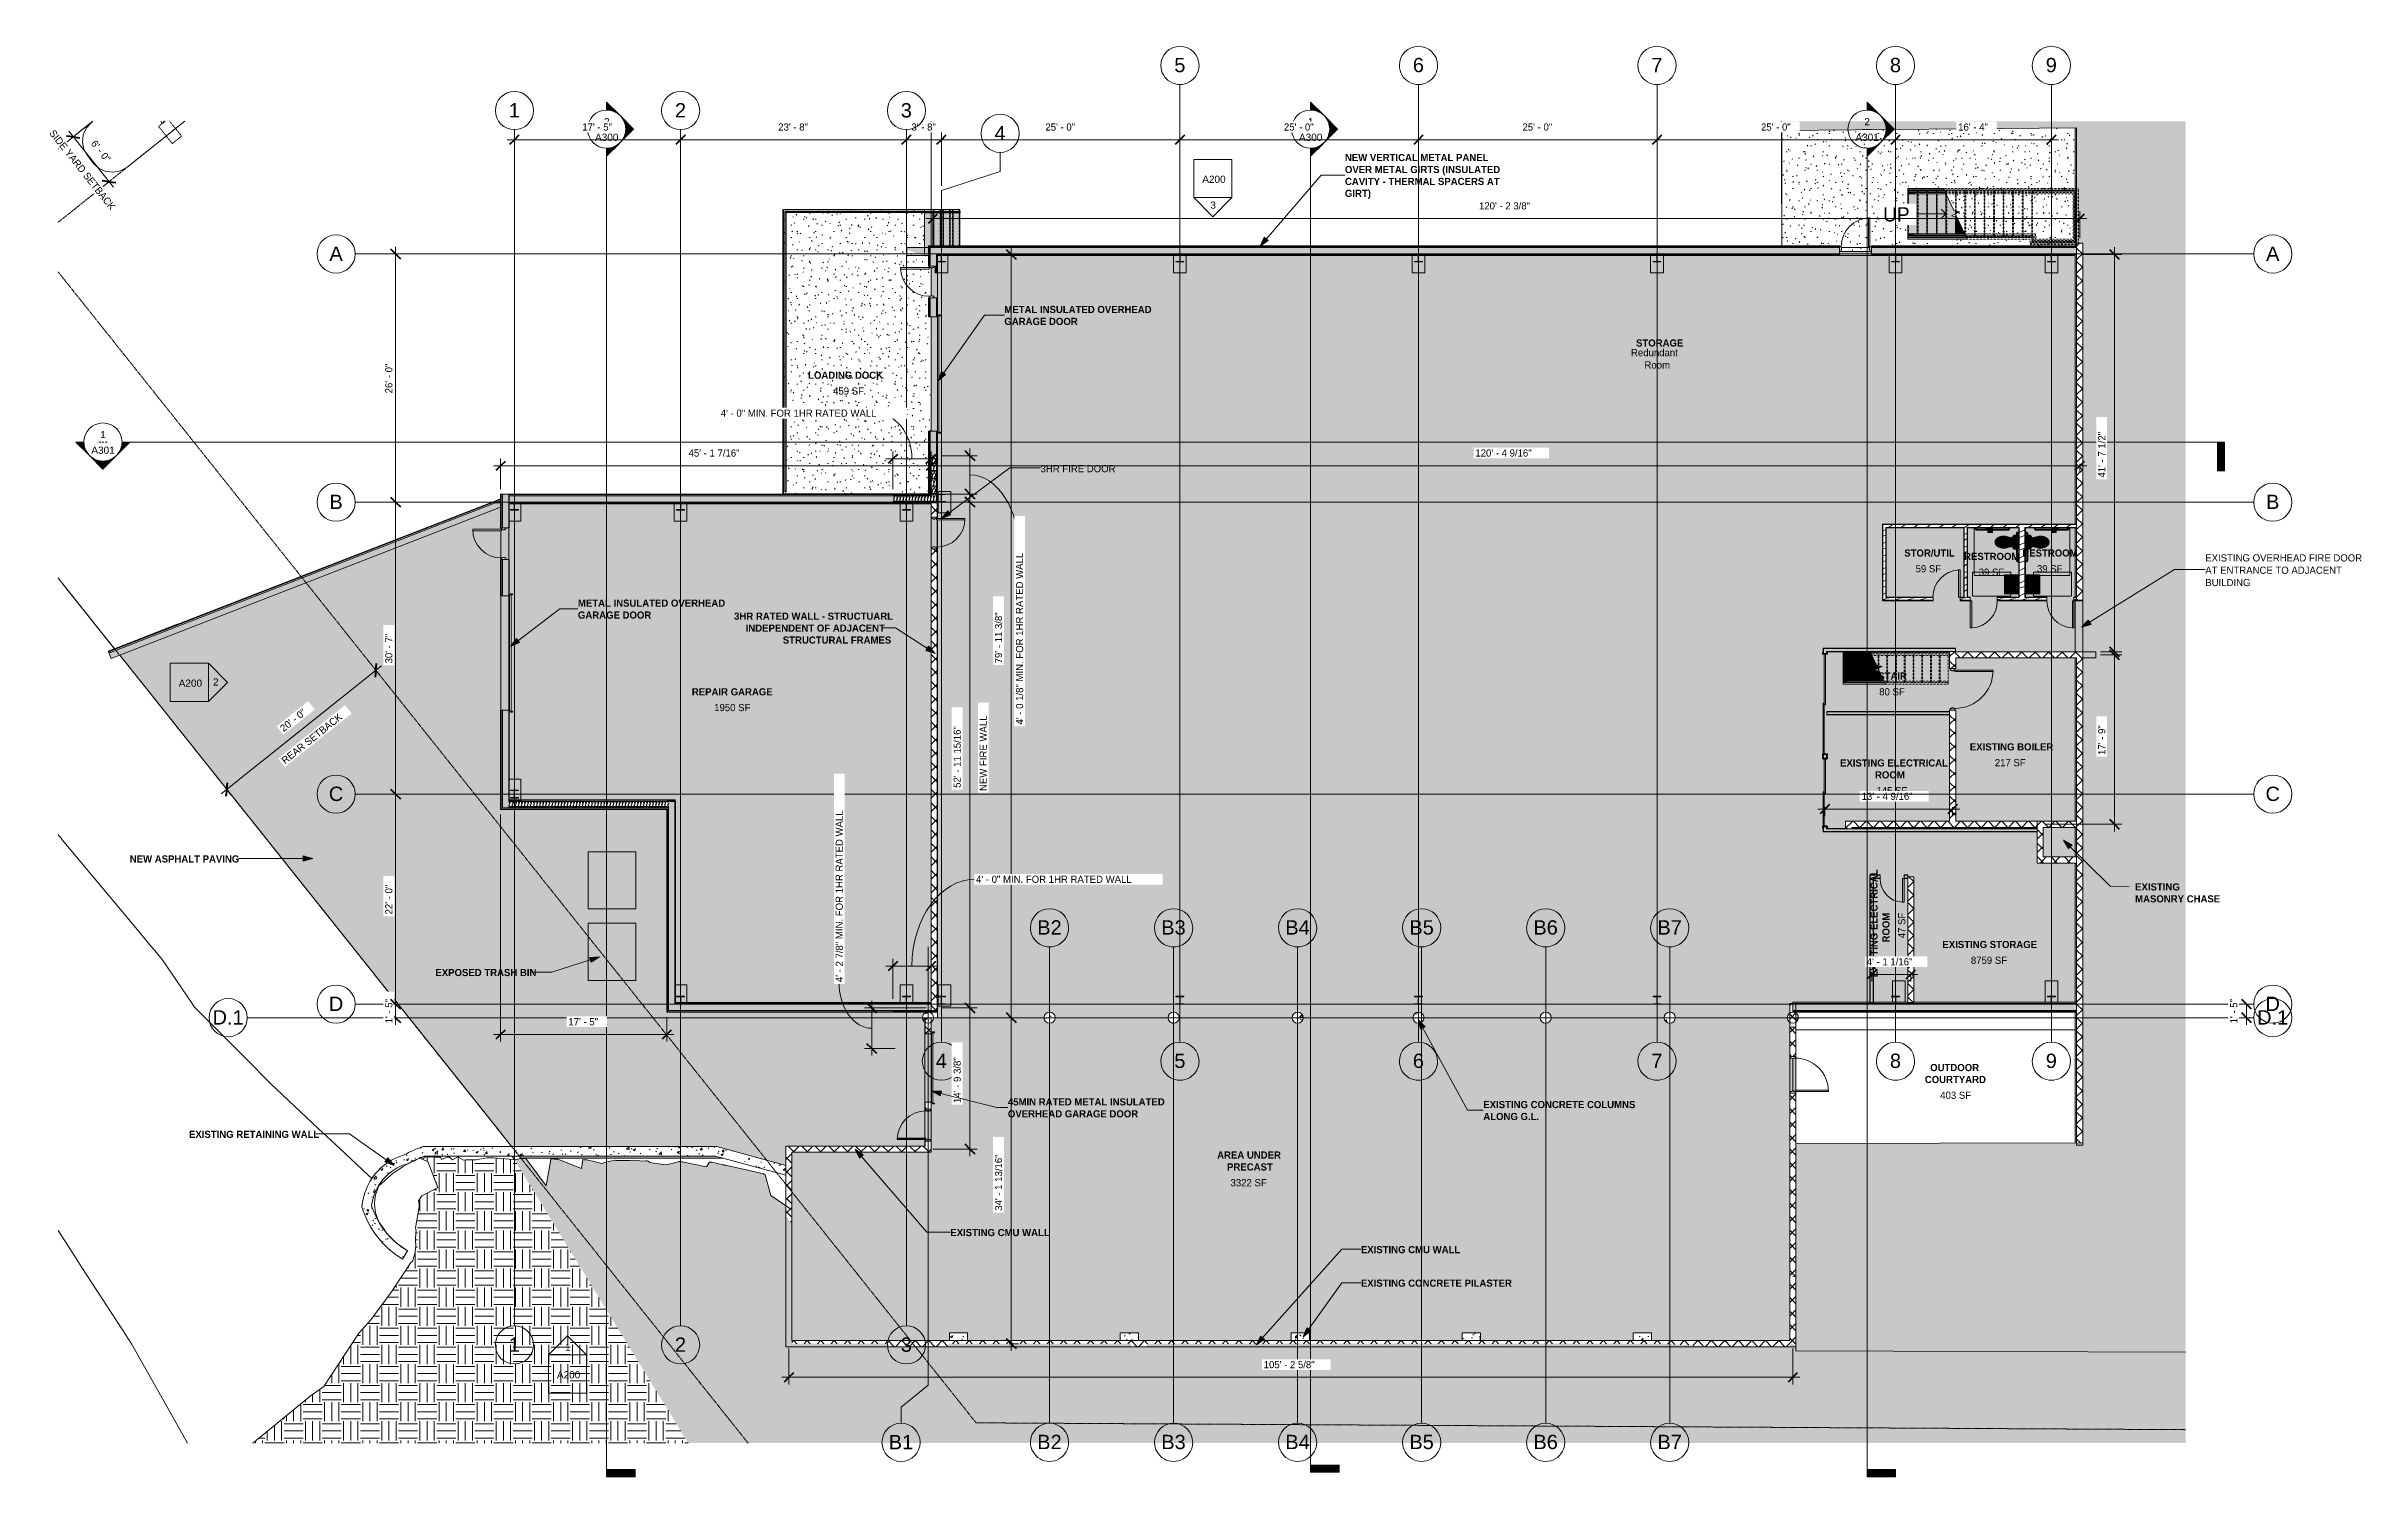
# Model space of a CAD drawing. Header units: inches. Extents: x -4139 to -1227, y 10223 to 12021.
import ezdxf

# ---------------------------------------------------------------- set-up
doc = ezdxf.new("R2010")
doc.units = ezdxf.units.IN
doc.header["$MEASUREMENT"] = 0
for name, pattern in [('Dash', [0.25, 0.125, -0.125]), ('Double Dash 3_8_', [1, 0.375, -0.125, 0.125, -0.125, 0.125, -0.125]), ('Grid Line 1_2_', [0.875, 0.5, -0.125, 0.125, -0.125]), ('Hidden', [0.28125, 0.1875, -0.09375]), ('Overhead 1_16_', [0.101562, 0.0625, -0.039062])]:
    doc.linetypes.add(name, pattern=pattern)
for name, color, linetype, lineweight in [('A-ANNO-DIMS', 211, 'Continuous', 9), ('A-ANNO-DIMS-96', 211, 'Continuous', 9), ('A-ANNO-NOTE', 131, 'Continuous', 9), ('A-AREA-IDEN', 2, 'Continuous', 9), ('A-DOOR', 31, 'Continuous', 13), ('A-DOOR-FRAM', 31, 'Continuous', 20), ('A-FLOR-HRAL', 11, 'Continuous', 9), ('A-FLOR-HRAL-MBND', 5, 'Continuous', 13), ('A-ROOF', 132, 'Continuous', 13), ('A-WALL', 113, 'Continuous', 13), ('A-WALL-PATT', 111, 'Continuous', 20), ('C-BLDG-PADS', 91, 'Continuous', 13), ('C-PROP-LINE', 91, 'Double Dash 3_8_', 9), ('C-TOPO', 7, 'Continuous', 9), ('E-LITE-EQPM', 33, 'Continuous', 9), ('E-LITE-EQPM-HDLN', 30, 'Dash', 9), ('G-ANNO-SYMB', 111, 'Continuous', 9), ('G-ANNO-TEXT', 231, 'Continuous', 9), ('G-IMPT', 8, 'Continuous', 9), ('I-WALL', 2, 'Continuous', 13), ('P-SANR-FIXT', 6, 'Continuous', 9), ('Q-SPCQ', 91, 'Continuous', 9), ('S-COLS', 52, 'Continuous', 13), ('S-FNDN', 32, 'Continuous', 13), ('S-GRID', 1, 'Continuous', 9), ('S-GRID-IDEN', 1, 'Continuous', 9), ('S-STRS', 31, 'Continuous', 9), ('S-STRS-ANNO', 31, 'Continuous', 9), ('S-STRS-IDEN', 31, 'Continuous', 9), ('S-STRS-MBND', 31, 'Overhead 1_16_', 9)]:
    doc.layers.add(name, color=color, linetype=linetype, lineweight=lineweight)
doc.styles.add('Arial', font='arial.ttf', dxfattribs={"height": 18})
doc.styles.add('Arial_1', font='arial.ttf', dxfattribs={"height": 9})
doc.styles.add('Century Gothic', font='ufonts.com_century-gothic.ttf', dxfattribs={"height": 18})
doc.styles.add('Century Gothic_1', font='ufonts.com_century-gothic.ttf', dxfattribs={"height": 9})
doc.styles.add('Century Gothic_B', font='GOTHICB.TTF', dxfattribs={"height": 9})
doc.dimstyles.new('OD__1_16__Tol__', dxfattribs={"dimscale": 12, "dimtxt": 9.397514, "dimasz": 1, "dimexe": 0.75, "dimexo": 0.5, "dimgap": 0.75, "dimtad": 1, "dimdec": 4, "dimrnd": 0.0625, "dimzin": 3, "dimdsep": 46, "dimlunit": 4, "dimtxsty": 'Century Gothic_1', "dimblk1": 'OBLIQUE', "dimblk2": 'OBLIQUE', "dimsah": 1, "dimcen": 0.09, "dimdle": 0.75, "dimazin": 0, "dimtfac": 1, "dimtdec": 4, "dimtix": 1, "dimtmove": 0, "dimatfit": 3, "dimfxl": 1, "dimtvp": 1, "dimtfill": 1, "dimfrac": 2, "dimtolj": 1, "dimtzin": 0, "dimarcsym": 2})
doc.dimstyles.new('OD__1_16__Tol___1', dxfattribs={"dimscale": 12, "dimtxt": 9.397514, "dimasz": 1, "dimexe": 0.75, "dimexo": 0.5, "dimgap": 0.75, "dimtad": 1, "dimdec": 4, "dimrnd": 0.0625, "dimzin": 3, "dimdsep": 46, "dimlunit": 4, "dimtxsty": 'Century Gothic_1', "dimblk1": 'OBLIQUE', "dimblk2": 'OBLIQUE', "dimsah": 1, "dimcen": 0.09, "dimdle": 0.75, "dimazin": 0, "dimtfac": 1, "dimtdec": 4, "dimtix": 1, "dimtmove": 1, "dimatfit": 3, "dimfxl": 1, "dimtvp": 1, "dimtfill": 1, "dimfrac": 2, "dimtolj": 1, "dimtzin": 0, "dimarcsym": 2})
doc.dimstyles.new('OD__1__Tol__', dxfattribs={"dimscale": 12, "dimtxt": 9.397514, "dimasz": 1, "dimexe": 0.75, "dimexo": 0.5, "dimgap": 0.125, "dimtad": 1, "dimdec": 0, "dimzin": 3, "dimdsep": 46, "dimlunit": 4, "dimtxsty": 'Century Gothic_1', "dimblk1": 'OBLIQUE', "dimblk2": 'OBLIQUE', "dimsah": 1, "dimcen": 0.09, "dimdle": 0.75, "dimazin": 0, "dimtfac": 1, "dimtdec": 4, "dimtix": 1, "dimtmove": 0, "dimatfit": 3, "dimfxl": 1, "dimtvp": 1, "dimtfill": 1, "dimfrac": 2, "dimtolj": 1, "dimtzin": 0, "dimarcsym": 2})
pattern_1 = [(45, (0, 0), (-8.485281, 8.485281), []), (135, (0, 0), (-8.485281, -8.485281), [])]
pattern_2 = [(50, (0, 0), (27.5427, -2.40992), [2.88, -31.68]), (355, (0, 0), (-5.327844, 28.884266), [2.304, -25.344]), (100.451, (2.295, -0.2), (22.215316, 26.47393), [2.448, -26.924]), (46.184, (0, 7.68), (40.98187, -6.35642), [4.32, -47.52]), (96.636, (3.415, 7.15), (35.89075, 37.40619), [3.671, -40.386]), (351.184, (0, 7.68), (35.89097, 37.40622), [3.456, -38.016]), (21, (3.84, 5.76), (22.921036, -15.46073), [2.88, -31.68]), (326, (3.84, 5.76), (9.34353, 27.84574), [2.304, -25.344]), (71.451, (5.75, 4.472), (32.26477, 12.38442), [2.448, -26.924]), (37.5, (0, 0), (0.466855, 12.782707), [1.267, -23.77, 1.267, -24.461, -25.44]), (37.5, (0, 0), (0.466855, 12.782707), [-50.765, 1.267, -24.173]), (7.5, (0, 0), (10.10159, 15.14509), [1.267, -13.402, 1.267, -23.194, -9.696]), (7.5, (0, 0), (10.10159, 15.14509), [-39.13, 1.267, -8.429]), (327.5, (-8.563, 0), (20.499161, -0.86578), [1.267, -8.333, 1.267, -28.685, -39.744]), (327.5, (-8.563, 0), (20.499161, -0.86578), [-39.552, 1.267, -38.477]), (317.5, (-12.403, 0), (22.39478, 3.844288), [1.267, -11.213, 1.267, -18.624, -28.224]), (317.5, (-12.403, 0), (22.39478, 3.844288), [-32.371, 1.267, -26.957])]
pattern_3 = [(0, (0, 0), (30.72, 7.68), [1.267, -21.773, 1.267, -21.773, -122.88]), (0, (0, 0), (30.72, 7.68), [-46.08, 1.267, -44.813, 1.267, -21.773, -53.76]), (0, (0, 0), (30.72, 7.68), [-115.2, 1.267, -14.093, 1.267, -37.133]), (120, (11.52, 3.84), (-22.011075, 22.7643004), [1.267, -21.773, 1.267, -21.773, -122.88]), (120, (11.52, 3.84), (-22.011075, 22.7643004), [-46.08, 1.267, -44.813, 1.267, -21.773, -53.76]), (120, (11.52, 3.84), (-22.011075, 22.7643004), [-115.2, 1.267, -14.093, 1.267, -37.133]), (240, (15.36, 19.2), (-8.708925, -30.4443004), [1.267, -21.773, 1.267, -21.773, -122.88]), (240, (15.36, 19.2), (-8.708925, -30.4443004), [-46.08, 1.267, -44.813, 1.267, -21.773, -53.76]), (240, (15.36, 19.2), (-8.708925, -30.4443004), [-115.2, 1.267, -14.093, 1.267, -37.133])]
pattern_4 = [(161.57, (0.48, 0.48), (-3.83995378, -1.544e-05), [0, -27.322, 3.034, 0]), (18.43, (-0.48, 0.48), (-3.83995378, 1.544e-05), [0, -27.322, 3.034, 0]), (108.43, (0.48, 0.48), (1.919622, -9.60052459), [9.106, -21.25]), (71.57, (-0.48, 0.48), (1.919622, 9.60052459), [9.106, -21.25])]
pattern_5 = [(0, (0, 0), (0, 4.798), []), (315, (0, 0), (4.7984266, 0), [6.786, -6.786]), (45, (0, 0), (4.7984266, 0), [6.786, -6.786])]
pattern_6 = [(216.87, (6.397, 15.994), (47.9809429, 31.9870857), [7.997, -71.971]), (206.565, (15.994, 11.196), (-15.993714, -15.9941327), [17.881, -17.881]), (198.435, (15.994, 3.199), (-31.9867405, -15.9938803), [10.115, -40.461])]
pattern_7 = [(0, (0, 0), (24, 24), [24, -24]), (0, (0, 9), (24, 24), [24, -24]), (0, (0, 18), (24, 24), [24, -24]), (90, (3, 21), (-24, 24), [24, -24]), (90, (12, 21), (-24, 24), [24, -24]), (90, (21, 21), (-24, 24), [24, -24])]

msp = doc.modelspace()

# ---------------------------------------------------------------- texts
at = {"layer": 'A-ANNO-NOTE', "char_height": 9, "attachment_point": 1, "style": 'Century Gothic_1'}
for s, insert, width in [('AT ENTRANCE TO ADJACENT', (-1423.67154, 11367.36172), 209.979), ('EXISTING OVERHEAD FIRE DOOR', (-1423.67154, 11382.86172), 238.461), ('BUILDING', (-1423.67154, 11351.86172), 71.508)]:
    msp.add_mtext(s, dxfattribs=dict(at, insert=insert, width=width))
at = {"layer": 'A-AREA-IDEN', "char_height": 9, "attachment_point": 1}
for s, insert, width, style in [('STORAGE', (-2139.60467, 11653.00021), 69.387, 'Century Gothic_B'), ('Redundant', (-2145.97318, 11640.92782), 84.84, 'Century Gothic_1'), ('Room', (-2128.97318, 11625.42782), 43.935, 'Century Gothic_1'), ('LOADING DOCK', (-3180.81011, 11612.46572), 120.897, 'Century Gothic_B'), ('459 SF', (-3149.44003, 11592.64529), 44.844, 'Century Gothic_1'), ('STOR/UTIL', (-1802.24157, 11389.01023), 70.902, 'Century Gothic_B'), ('59 SF', (-1787.97385, 11369.18981), 36.36, 'Century Gothic_1'), ('RESTROOM', (-1727.01253, 11384.77295), 80.901, 'Century Gothic_B'), ('39 SF', (-1708.62513, 11364.95253), 36.36, 'Century Gothic_1'), ('39 SF', (-1635.37885, 11369.18981), 36.36, 'Century Gothic_1'), ('REPAIR GARAGE', (-3327.06166, 11214.53539), 121.503, 'Century Gothic_B'), ('STAIR', (-1835.01007, 11234.37629), 39.39, 'Century Gothic_B'), ('80 SF', (-1833.74393, 11214.55587), 36.36, 'Century Gothic_1'), ('1950 SF', (-3298.94197, 11194.71497), 53.328, 'Century Gothic_1'), ('EXISTING ELECTRICAL', (-1883.01007, 11125.12276), 155.742, 'Century Gothic_B'), ('EXISTING BOILER', (-1719.76746, 11145.32174), 120.897, 'Century Gothic_B'), ('217 SF', (-1688.39738, 11125.50131), 44.844, 'Century Gothic_1'), ('ROOM', (-1839.01007, 11110.12276), 49.086, 'Century Gothic_B'), ('145 SF', (-1837.25889, 11090.29762), 44.844, 'Century Gothic_1'), ('EXISTING STORAGE', (-1754.24157, 10896.88848), 139.986, 'Century Gothic_B'), ('8759 SF', (-1718.48724, 10877.06806), 53.328, 'Century Gothic_1'), ('COURTYARD', (-1776.40368, 10727.1898), 91.809, 'Century Gothic_B'), ('OUTDOOR', (-1769.65368, 10742.1898), 75.447, 'Century Gothic_B'), ('403 SF', (-1757.0336, 10707.36465), 44.844, 'Century Gothic_1'), ('AREA UNDER', (-2666.44181, 10632.2639), 94.233, 'Century Gothic_B'), ('PRECAST', (-2653.94181, 10617.2639), 64.236, 'Century Gothic_B'), ('3322 SF', (-2649.56622, 10597.43875), 53.328, 'Century Gothic_1')]:
    msp.add_mtext(s, dxfattribs=dict(at, insert=insert, width=width, style=style))
at = {"layer": 'A-AREA-IDEN', "char_height": 9, "attachment_point": 1, "rotation": 90}
for s, insert, width, style in [('EXISTING ELECTRICAL', (-1844.78884, 10850.94945), 155.742, 'Century Gothic_B'), ('ROOM', (-1829.78884, 10894.94945), 49.086, 'Century Gothic_B'), ('47 SF', (-1809.96369, 10900.2156), 36.36, 'Century Gothic_1')]:
    msp.add_mtext(s, dxfattribs=dict(at, insert=insert, width=width, style=style))
at = {"layer": 'G-ANNO-SYMB', "char_height": 9, "attachment_point": 1}
for s, insert, width, style in [('A300', (-3448.79763, 11911.59593), 35.754, 'Arial_1'), ('---', (-3440.20485, 11922.72548), 15.453, 'Century Gothic_1'), ('2', (-3437.55354, 11931.23217), 8.484, 'Arial_1'), ('A300', (-2563.4568, 11911.59593), 35.754, 'Arial_1'), ('---', (-2554.86402, 11922.72548), 15.453, 'Century Gothic_1'), ('1', (-2552.21271, 11931.23217), 8.484, 'Arial_1'), ('A301', (-1863.64471, 11911.59593), 35.754, 'Arial_1'), ('---', (-1855.05193, 11922.72548), 15.453, 'Century Gothic_1'), ('2', (-1852.40062, 11931.23217), 8.484, 'Arial_1'), ('A200', (-2685.12153, 11858.81988), 35.754, 'Arial_1'), ('3', (-2674.95701, 11826.31789), 8.484, 'Arial_1'), ('1', (-4071.0352, 11537.88618), 8.484, 'Arial_1'), ('A301', (-4082.2793, 11518.24994), 35.754, 'Arial_1'), ('---', (-4073.68652, 11529.37949), 15.453, 'Century Gothic_1'), ('A200', (-3972.3864, 11225.44933), 35.754, 'Arial_1'), ('2', (-3929.28414, 11226.92107), 8.484, 'Arial_1'), ('1', (-3486.59153, 10390.42571), 8.484, 'Arial_1'), ('A200', (-3496.75605, 10356.01622), 35.754, 'Arial_1')]:
    msp.add_mtext(s, dxfattribs=dict(at, insert=insert, width=width, style=style))
at = {"layer": 'G-ANNO-TEXT', "char_height": 9, "attachment_point": 1, "style": 'Century Gothic_B'}
for s, insert, width in [('NEW VERTICAL METAL PANEL', (-2505.71939, 11886.09432), 208.767), ('OVER METAL GIRTS (INSULATED', (-2505.71939, 11871.09432), 224.826), ('CAVITY - THERMAL SPACERS AT', (-2505.71939, 11856.09432), 228.462), ('GIRT)', (-2505.71939, 11841.09432), 38.481), ('GARAGE DOOR', (-3470.33732, 11311.01407), 116.655), ('METAL INSULATED OVERHEAD', (-3470.33732, 11326.01407), 215.13), ('3HR RATED WALL - STRUCTUARL', (-3273.94252, 11309.58987), 226.038), ('INDEPENDENT OF ADJACENT', (-3259.44252, 11294.58987), 208.464), ('STRUCTURAL FRAMES', (-3212.69252, 11279.58987), 151.803), ('NEW ASPHALT PAVING', (-4033.96105, 11004.45806), 165.741), ('EXISTING CONCRETE COLUMNS', (-2331.66158, 10695.68522), 230.886), ('EXISTING RETAINING WALL', (-3959.51514, 10658.25767), 193.314), ('ALONG G.L.', (-2331.66158, 10680.68522), 88.173), ('EXISTING CMU WALL', (-2485.67454, 10513.35663), 149.682), ('EXISTING CONCRETE PILASTER', (-2485.67454, 10471.20084), 218.463)]:
    msp.add_mtext(s, dxfattribs=dict(at, insert=insert, width=width))
at = {"layer": 'G-ANNO-TEXT', "color": 147, "lineweight": 20, "char_height": 9, "attachment_point": 1, "style": 'Century Gothic_B'}
for s, insert, width in [('EXISTING ', (-1511.91062, 10969.29777), 70.599), ('MASONRY CHASE', (-1511.91062, 10954.29777), 131.805)]:
    msp.add_mtext(s, dxfattribs=dict(at, insert=insert, width=width))
at = {"layer": 'S-GRID-IDEN', "char_height": 18, "attachment_point": 1, "style": 'Arial'}
for s, insert, width in [('5', (-2720.32305, 12006.90668), 16.968), ('6', (-2420.32305, 12006.90668), 16.968), ('7', (-2120.32305, 12006.90668), 16.968), ('8', (-1820.32305, 12006.90668), 16.968), ('9', (-1624.32305, 12006.90668), 16.968), ('4', (-2946.45868, 11921.32491), 16.968), ('A', (-3782.89976, 11769.77621), 20.301), ('A', (-1347.20976, 11769.77621), 20.301), ('B', (-3782.89976, 11457.77621), 20.301), ('B', (-1347.20976, 11457.77621), 20.301), ('C', (-1347.96566, 11090.77621), 22.119), ('B2', (-2892.6947, 10922.83771), 37.269), ('B3', (-2736.6947, 10922.83771), 37.269), ('B4', (-2580.6947, 10922.83771), 37.269), ('B5', (-2424.6947, 10922.83771), 37.269), ('B6', (-2268.6947, 10922.83771), 37.269), ('B7', (-2112.6947, 10922.83771), 37.269), ('D.1', (-3929.87294, 10809.77621), 47.571), ('D', (-3783.65567, 10826.77621), 22.119), ('D.1', (-1358.45385, 10809.77621), 47.571), ('D', (-1347.96566, 10826.77621), 22.119), ('4', (-3020.33228, 10754.985), 16.968), ('5', (-2720.32305, 10755.17998), 16.968), ('6', (-2420.32305, 10755.17998), 16.968), ('7', (-2120.32305, 10755.17998), 16.968), ('8', (-1820.32305, 10755.17998), 16.968), ('9', (-1624.32305, 10755.17998), 16.968), ('1', (-3557.33228, 10398.3794), 16.968), ('2', (-3348.33228, 10398.3794), 16.968), ('B1', (-3079.48449, 10275.84081), 37.269), ('B2', (-2892.6947, 10276.03579), 37.269), ('B3', (-2736.6947, 10276.03579), 37.269), ('B4', (-2580.6947, 10276.03579), 37.269), ('B5', (-2424.6947, 10276.03579), 37.269), ('B6', (-2268.6947, 10276.03579), 37.269), ('B7', (-2112.6947, 10276.03579), 37.269)]:
    msp.add_mtext(s, dxfattribs=dict(at, insert=insert, width=width))

# ---------------------------------------------------------------- blocks, each defined once
blk = doc.blocks.new('Concrete-Round-Column - 14_-1371888-FLOOR PLAN - 1ST FLOOR PLAN')
at = {"layer": 'S-COLS', "lineweight": 9}
h = blk.add_hatch(dxfattribs=at)
h.set_pattern_fill('FP_3', color=8, style=0, pattern_type=2)
h.set_pattern_definition([(50, (2877.203, -10800.395), (27.5427, -2.40992), [2.88, -31.68]), (355, (2877.203, -10800.395), (-5.327844, 28.884266), [2.304, -25.344]), (100.451, (2879.498, -10800.596), (22.215316, 26.47393), [2.448, -26.924]), (46.184, (2877.203, -10792.715), (40.98187, -6.35642), [4.32, -47.52]), (96.636, (2880.618, -10793.245), (35.89075, 37.40619), [3.671, -40.386]), (351.184, (2877.203, -10792.715), (35.89097, 37.40622), [3.456, -38.016]), (21, (2881.043, -10794.635), (22.921036, -15.46073), [2.88, -31.68]), (326, (2881.043, -10794.635), (9.34353, 27.84574), [2.304, -25.344]), (71.451, (2882.953, -10795.924), (32.26477, 12.38442), [2.448, -26.924]), (37.5, (2877.203, -10800.395), (0.466855, 12.782707), [1.267, -23.77, 1.267, -24.461, -25.44]), (37.5, (2877.203, -10800.395), (0.466855, 12.782707), [-50.765, 1.267, -24.173]), (7.5, (2877.203, -10800.395), (10.10159, 15.14509), [1.267, -13.402, 1.267, -23.194, -9.696]), (7.5, (2877.203, -10800.395), (10.10159, 15.14509), [-39.13, 1.267, -8.429]), (327.5, (2868.64, -10800.395), (20.499161, -0.86578), [1.267, -8.333, 1.267, -28.685, -39.744]), (327.5, (2868.64, -10800.395), (20.499161, -0.86578), [-39.552, 1.267, -38.477]), (317.5, (2864.8, -10800.395), (22.39478, 3.844288), [1.267, -11.213, 1.267, -18.624, -28.224]), (317.5, (2864.8, -10800.395), (22.39478, 3.844288), [-32.371, 1.267, -26.957])])
h.paths.add_polyline_path([(0, -7), (0.9, -6.9), (1.8, -6.8), (2.7, -6.5), (3.5, -6.1), (4.3, -5.6), (4.9, -4.9), (5.6, -4.3), (6.1, -3.5), (6.5, -2.7), (6.8, -1.8), (6.9, -0.9), (7, 0), (6.9, 0.9), (6.8, 1.8), (6.5, 2.7), (6.1, 3.5), (5.6, 4.3), (4.9, 4.9), (4.3, 5.6), (3.5, 6.1), (2.7, 6.5), (1.8, 6.8), (0.9, 6.9), (0, 7), (-0.9, 6.9), (-1.8, 6.8), (-2.7, 6.5), (-3.5, 6.1), (-4.3, 5.6), (-4.9, 4.9), (-5.6, 4.3), (-6.1, 3.5), (-6.5, 2.7), (-6.8, 1.8), (-6.9, 0.9), (-7, 0), (-6.9, -0.9), (-6.8, -1.8), (-6.5, -2.7), (-6.1, -3.5), (-5.6, -4.3), (-4.9, -4.9), (-4.3, -5.6), (-3.5, -6.1), (-2.7, -6.5), (-1.8, -6.8), (-0.9, -6.9)], flags=0)
for start, end in [(360, 180), (180, 360)]:
    blk.add_arc((0, 0), 7, start, end, dxfattribs=at)
blk = doc.blocks.new('Concrete-Round-Column - 14_-V1-FLOOR PLAN - 1ST FLOOR PLAN')
at = {"layer": 'S-COLS', "lineweight": 9}
h = blk.add_hatch(dxfattribs=at)
h.set_pattern_fill('FP_4', color=8, style=0, pattern_type=2)
h.set_pattern_definition([(50, (2721.203, -10800.395), (27.5427, -2.40992), [2.88, -31.68]), (355, (2721.203, -10800.395), (-5.327844, 28.884266), [2.304, -25.344]), (100.451, (2723.498, -10800.596), (22.215316, 26.47393), [2.448, -26.924]), (46.184, (2721.203, -10792.715), (40.98187, -6.35642), [4.32, -47.52]), (96.636, (2724.618, -10793.245), (35.89075, 37.40619), [3.671, -40.386]), (351.184, (2721.203, -10792.715), (35.89097, 37.40622), [3.456, -38.016]), (21, (2725.043, -10794.635), (22.921036, -15.46073), [2.88, -31.68]), (326, (2725.043, -10794.635), (9.34353, 27.84574), [2.304, -25.344]), (71.451, (2726.953, -10795.924), (32.26477, 12.38442), [2.448, -26.924]), (37.5, (2721.203, -10800.395), (0.466855, 12.782707), [1.267, -23.77, 1.267, -24.461, -25.44]), (37.5, (2721.203, -10800.395), (0.466855, 12.782707), [-50.765, 1.267, -24.173]), (7.5, (2721.203, -10800.395), (10.10159, 15.14509), [1.267, -13.402, 1.267, -23.194, -9.696]), (7.5, (2721.203, -10800.395), (10.10159, 15.14509), [-39.13, 1.267, -8.429]), (327.5, (2712.64, -10800.395), (20.499161, -0.86578), [1.267, -8.333, 1.267, -28.685, -39.744]), (327.5, (2712.64, -10800.395), (20.499161, -0.86578), [-39.552, 1.267, -38.477]), (317.5, (2708.8, -10800.395), (22.39478, 3.844288), [1.267, -11.213, 1.267, -18.624, -28.224]), (317.5, (2708.8, -10800.395), (22.39478, 3.844288), [-32.371, 1.267, -26.957])])
h.paths.add_polyline_path([(0, -7), (0.9, -6.9), (1.8, -6.8), (2.7, -6.5), (3.5, -6.1), (4.3, -5.6), (4.9, -4.9), (5.6, -4.3), (6.1, -3.5), (6.5, -2.7), (6.8, -1.8), (6.9, -0.9), (7, 0), (6.9, 0.9), (6.8, 1.8), (6.5, 2.7), (6.1, 3.5), (5.6, 4.3), (4.9, 4.9), (4.3, 5.6), (3.5, 6.1), (2.7, 6.5), (1.8, 6.8), (0.9, 6.9), (0, 7), (-0.9, 6.9), (-1.8, 6.8), (-2.7, 6.5), (-3.5, 6.1), (-4.3, 5.6), (-4.9, 4.9), (-5.6, 4.3), (-6.1, 3.5), (-6.5, 2.7), (-6.8, 1.8), (-6.9, 0.9), (-7, 0), (-6.9, -0.9), (-6.8, -1.8), (-6.5, -2.7), (-6.1, -3.5), (-5.6, -4.3), (-4.9, -4.9), (-4.3, -5.6), (-3.5, -6.1), (-2.7, -6.5), (-1.8, -6.8), (-0.9, -6.9)], flags=0)
for start, end in [(360, 180), (180, 360)]:
    blk.add_arc((0, 0), 7, start, end, dxfattribs=at)
blk = doc.blocks.new('Concrete-Round-Column - 14_-V2-FLOOR PLAN - 1ST FLOOR PLAN')
at = {"layer": 'S-COLS', "lineweight": 9}
h = blk.add_hatch(dxfattribs=at)
h.set_pattern_fill('FP_5', color=8, style=0, pattern_type=2)
h.set_pattern_definition([(50, (2565.203, -10800.395), (27.5427, -2.40992), [2.88, -31.68]), (355, (2565.203, -10800.395), (-5.327844, 28.884266), [2.304, -25.344]), (100.451, (2567.498, -10800.596), (22.215316, 26.47393), [2.448, -26.924]), (46.184, (2565.203, -10792.715), (40.98187, -6.35642), [4.32, -47.52]), (96.636, (2568.618, -10793.245), (35.89075, 37.40619), [3.671, -40.386]), (351.184, (2565.203, -10792.715), (35.89097, 37.40622), [3.456, -38.016]), (21, (2569.043, -10794.635), (22.921036, -15.46073), [2.88, -31.68]), (326, (2569.043, -10794.635), (9.34353, 27.84574), [2.304, -25.344]), (71.451, (2570.953, -10795.924), (32.26477, 12.38442), [2.448, -26.924]), (37.5, (2565.203, -10800.395), (0.466855, 12.782707), [1.267, -23.77, 1.267, -24.461, -25.44]), (37.5, (2565.203, -10800.395), (0.466855, 12.782707), [-50.765, 1.267, -24.173]), (7.5, (2565.203, -10800.395), (10.10159, 15.14509), [1.267, -13.402, 1.267, -23.194, -9.696]), (7.5, (2565.203, -10800.395), (10.10159, 15.14509), [-39.13, 1.267, -8.429]), (327.5, (2556.64, -10800.395), (20.499161, -0.86578), [1.267, -8.333, 1.267, -28.685, -39.744]), (327.5, (2556.64, -10800.395), (20.499161, -0.86578), [-39.552, 1.267, -38.477]), (317.5, (2552.8, -10800.395), (22.39478, 3.844288), [1.267, -11.213, 1.267, -18.624, -28.224]), (317.5, (2552.8, -10800.395), (22.39478, 3.844288), [-32.371, 1.267, -26.957])])
h.paths.add_polyline_path([(0, -7), (0.9, -6.9), (1.8, -6.8), (2.7, -6.5), (3.5, -6.1), (4.3, -5.6), (4.9, -4.9), (5.6, -4.3), (6.1, -3.5), (6.5, -2.7), (6.8, -1.8), (6.9, -0.9), (7, 0), (6.9, 0.9), (6.8, 1.8), (6.5, 2.7), (6.1, 3.5), (5.6, 4.3), (4.9, 4.9), (4.3, 5.6), (3.5, 6.1), (2.7, 6.5), (1.8, 6.8), (0.9, 6.9), (0, 7), (-0.9, 6.9), (-1.8, 6.8), (-2.7, 6.5), (-3.5, 6.1), (-4.3, 5.6), (-4.9, 4.9), (-5.6, 4.3), (-6.1, 3.5), (-6.5, 2.7), (-6.8, 1.8), (-6.9, 0.9), (-7, 0), (-6.9, -0.9), (-6.8, -1.8), (-6.5, -2.7), (-6.1, -3.5), (-5.6, -4.3), (-4.9, -4.9), (-4.3, -5.6), (-3.5, -6.1), (-2.7, -6.5), (-1.8, -6.8), (-0.9, -6.9)], flags=0)
for start, end in [(360, 180), (180, 360)]:
    blk.add_arc((0, 0), 7, start, end, dxfattribs=at)
blk = doc.blocks.new('Concrete-Round-Column - 14_-V3-FLOOR PLAN - 1ST FLOOR PLAN')
at = {"layer": 'S-COLS', "lineweight": 9}
h = blk.add_hatch(dxfattribs=at)
h.set_pattern_fill('FP_6', color=8, style=0, pattern_type=2)
h.set_pattern_definition([(50, (2413.203, -10800.395), (27.5427, -2.40992), [2.88, -31.68]), (355, (2413.203, -10800.395), (-5.327844, 28.884266), [2.304, -25.344]), (100.451, (2415.498, -10800.596), (22.215316, 26.47393), [2.448, -26.924]), (46.184, (2413.203, -10792.715), (40.98187, -6.35642), [4.32, -47.52]), (96.636, (2416.618, -10793.245), (35.89075, 37.40619), [3.671, -40.386]), (351.184, (2413.203, -10792.715), (35.89097, 37.40622), [3.456, -38.016]), (21, (2417.043, -10794.635), (22.921036, -15.46073), [2.88, -31.68]), (326, (2417.043, -10794.635), (9.34353, 27.84574), [2.304, -25.344]), (71.451, (2418.953, -10795.924), (32.26477, 12.38442), [2.448, -26.924]), (37.5, (2413.203, -10800.395), (0.466855, 12.782707), [1.267, -23.77, 1.267, -24.461, -25.44]), (37.5, (2413.203, -10800.395), (0.466855, 12.782707), [-50.765, 1.267, -24.173]), (7.5, (2413.203, -10800.395), (10.10159, 15.14509), [1.267, -13.402, 1.267, -23.194, -9.696]), (7.5, (2413.203, -10800.395), (10.10159, 15.14509), [-39.13, 1.267, -8.429]), (327.5, (2404.64, -10800.395), (20.499161, -0.86578), [1.267, -8.333, 1.267, -28.685, -39.744]), (327.5, (2404.64, -10800.395), (20.499161, -0.86578), [-39.552, 1.267, -38.477]), (317.5, (2400.8, -10800.395), (22.39478, 3.844288), [1.267, -11.213, 1.267, -18.624, -28.224]), (317.5, (2400.8, -10800.395), (22.39478, 3.844288), [-32.371, 1.267, -26.957])])
h.paths.add_polyline_path([(0, -7), (0.9, -6.9), (1.8, -6.8), (2.7, -6.5), (3.5, -6.1), (4.3, -5.6), (4.9, -4.9), (5.6, -4.3), (6.1, -3.5), (6.5, -2.7), (6.8, -1.8), (6.9, -0.9), (7, 0), (6.9, 0.9), (6.8, 1.8), (6.5, 2.7), (6.1, 3.5), (5.6, 4.3), (4.9, 4.9), (4.3, 5.6), (3.5, 6.1), (2.7, 6.5), (1.8, 6.8), (0.9, 6.9), (0, 7), (-0.9, 6.9), (-1.8, 6.8), (-2.7, 6.5), (-3.5, 6.1), (-4.3, 5.6), (-4.9, 4.9), (-5.6, 4.3), (-6.1, 3.5), (-6.5, 2.7), (-6.8, 1.8), (-6.9, 0.9), (-7, 0), (-6.9, -0.9), (-6.8, -1.8), (-6.5, -2.7), (-6.1, -3.5), (-5.6, -4.3), (-4.9, -4.9), (-4.3, -5.6), (-3.5, -6.1), (-2.7, -6.5), (-1.8, -6.8), (-0.9, -6.9)], flags=0)
for start, end in [(360, 180), (180, 360)]:
    blk.add_arc((0, 0), 7, start, end, dxfattribs=at)
blk = doc.blocks.new('Concrete-Round-Column - 14_-V4-FLOOR PLAN - 1ST FLOOR PLAN')
at = {"layer": 'S-COLS', "lineweight": 9}
h = blk.add_hatch(dxfattribs=at)
h.set_pattern_fill('FP_7', color=8, style=0, pattern_type=2)
h.set_pattern_definition([(50, (2253.203, -10800.395), (27.5427, -2.40992), [2.88, -31.68]), (355, (2253.203, -10800.395), (-5.327844, 28.884266), [2.304, -25.344]), (100.451, (2255.498, -10800.596), (22.215316, 26.47393), [2.448, -26.924]), (46.184, (2253.203, -10792.715), (40.98187, -6.35642), [4.32, -47.52]), (96.636, (2256.618, -10793.245), (35.89075, 37.40619), [3.671, -40.386]), (351.184, (2253.203, -10792.715), (35.89097, 37.40622), [3.456, -38.016]), (21, (2257.043, -10794.635), (22.921036, -15.46073), [2.88, -31.68]), (326, (2257.043, -10794.635), (9.34353, 27.84574), [2.304, -25.344]), (71.451, (2258.953, -10795.924), (32.26477, 12.38442), [2.448, -26.924]), (37.5, (2253.203, -10800.395), (0.466855, 12.782707), [1.267, -23.77, 1.267, -24.461, -25.44]), (37.5, (2253.203, -10800.395), (0.466855, 12.782707), [-50.765, 1.267, -24.173]), (7.5, (2253.203, -10800.395), (10.10159, 15.14509), [1.267, -13.402, 1.267, -23.194, -9.696]), (7.5, (2253.203, -10800.395), (10.10159, 15.14509), [-39.13, 1.267, -8.429]), (327.5, (2244.64, -10800.395), (20.499161, -0.86578), [1.267, -8.333, 1.267, -28.685, -39.744]), (327.5, (2244.64, -10800.395), (20.499161, -0.86578), [-39.552, 1.267, -38.477]), (317.5, (2240.8, -10800.395), (22.39478, 3.844288), [1.267, -11.213, 1.267, -18.624, -28.224]), (317.5, (2240.8, -10800.395), (22.39478, 3.844288), [-32.371, 1.267, -26.957])])
h.paths.add_polyline_path([(0, -7), (0.9, -6.9), (1.8, -6.8), (2.7, -6.5), (3.5, -6.1), (4.3, -5.6), (4.9, -4.9), (5.6, -4.3), (6.1, -3.5), (6.5, -2.7), (6.8, -1.8), (6.9, -0.9), (7, 0), (6.9, 0.9), (6.8, 1.8), (6.5, 2.7), (6.1, 3.5), (5.6, 4.3), (4.9, 4.9), (4.3, 5.6), (3.5, 6.1), (2.7, 6.5), (1.8, 6.8), (0.9, 6.9), (0, 7), (-0.9, 6.9), (-1.8, 6.8), (-2.7, 6.5), (-3.5, 6.1), (-4.3, 5.6), (-4.9, 4.9), (-5.6, 4.3), (-6.1, 3.5), (-6.5, 2.7), (-6.8, 1.8), (-6.9, 0.9), (-7, 0), (-6.9, -0.9), (-6.8, -1.8), (-6.5, -2.7), (-6.1, -3.5), (-5.6, -4.3), (-4.9, -4.9), (-4.3, -5.6), (-3.5, -6.1), (-2.7, -6.5), (-1.8, -6.8), (-0.9, -6.9)], flags=0)
for start, end in [(360, 180), (180, 360)]:
    blk.add_arc((0, 0), 7, start, end, dxfattribs=at)
blk = doc.blocks.new('Concrete-Round-Column - 14_-V5-FLOOR PLAN - 1ST FLOOR PLAN')
at = {"layer": 'S-COLS', "lineweight": 9}
h = blk.add_hatch(dxfattribs=at)
h.set_pattern_fill('FP_8', color=8, style=0, pattern_type=2)
h.set_pattern_definition([(50, (2097.203, -10800.395), (27.5427, -2.40992), [2.88, -31.68]), (355, (2097.203, -10800.395), (-5.327844, 28.884266), [2.304, -25.344]), (100.451, (2099.498, -10800.596), (22.215316, 26.47393), [2.448, -26.924]), (46.184, (2097.203, -10792.715), (40.98187, -6.35642), [4.32, -47.52]), (96.636, (2100.618, -10793.245), (35.89075, 37.40619), [3.671, -40.386]), (351.184, (2097.203, -10792.715), (35.89097, 37.40622), [3.456, -38.016]), (21, (2101.043, -10794.635), (22.921036, -15.46073), [2.88, -31.68]), (326, (2101.043, -10794.635), (9.34353, 27.84574), [2.304, -25.344]), (71.451, (2102.953, -10795.924), (32.26477, 12.38442), [2.448, -26.924]), (37.5, (2097.203, -10800.395), (0.466855, 12.782707), [1.267, -23.77, 1.267, -24.461, -25.44]), (37.5, (2097.203, -10800.395), (0.466855, 12.782707), [-50.765, 1.267, -24.173]), (7.5, (2097.203, -10800.395), (10.10159, 15.14509), [1.267, -13.402, 1.267, -23.194, -9.696]), (7.5, (2097.203, -10800.395), (10.10159, 15.14509), [-39.13, 1.267, -8.429]), (327.5, (2088.64, -10800.395), (20.499161, -0.86578), [1.267, -8.333, 1.267, -28.685, -39.744]), (327.5, (2088.64, -10800.395), (20.499161, -0.86578), [-39.552, 1.267, -38.477]), (317.5, (2084.8, -10800.395), (22.39478, 3.844288), [1.267, -11.213, 1.267, -18.624, -28.224]), (317.5, (2084.8, -10800.395), (22.39478, 3.844288), [-32.371, 1.267, -26.957])])
h.paths.add_polyline_path([(0, -7), (0.9, -6.9), (1.8, -6.8), (2.7, -6.5), (3.5, -6.1), (4.3, -5.6), (4.9, -4.9), (5.6, -4.3), (6.1, -3.5), (6.5, -2.7), (6.8, -1.8), (6.9, -0.9), (7, 0), (6.9, 0.9), (6.8, 1.8), (6.5, 2.7), (6.1, 3.5), (5.6, 4.3), (4.9, 4.9), (4.3, 5.6), (3.5, 6.1), (2.7, 6.5), (1.8, 6.8), (0.9, 6.9), (0, 7), (-0.9, 6.9), (-1.8, 6.8), (-2.7, 6.5), (-3.5, 6.1), (-4.3, 5.6), (-4.9, 4.9), (-5.6, 4.3), (-6.1, 3.5), (-6.5, 2.7), (-6.8, 1.8), (-6.9, 0.9), (-7, 0), (-6.9, -0.9), (-6.8, -1.8), (-6.5, -2.7), (-6.1, -3.5), (-5.6, -4.3), (-4.9, -4.9), (-4.3, -5.6), (-3.5, -6.1), (-2.7, -6.5), (-1.8, -6.8), (-0.9, -6.9)], flags=0)
for start, end in [(360, 180), (180, 360)]:
    blk.add_arc((0, 0), 7, start, end, dxfattribs=at)
blk = doc.blocks.new('Door-Interior-Double-Sliding-2_Panel-Wood - 125_ x 80_-1239573-FLOOR PLAN - 1ST FLOOR PLAN')
at = {"layer": 'A-DOOR', "lineweight": 9}
h = blk.add_hatch(color=254, dxfattribs=at)
h.paths.add_polyline_path([(-65.25, 2.125), (-62.75, 2.125), (-62.75, 2.875), (-65.25, 2.875)], flags=0)
h.paths.add_polyline_path([(-65.25, -3.125), (-62.75, -3.125), (-62.75, -2.375), (-65.25, -2.375)], flags=0)
h.paths.add_polyline_path([(62.75, -3.125), (65.25, -3.125), (65.25, -2.375), (62.75, -2.375)], flags=0)
h.paths.add_polyline_path([(62.75, 2.125), (65.25, 2.125), (65.25, 2.875), (62.75, 2.875)], flags=0)
h = blk.add_hatch(color=254, dxfattribs=at)
h.paths.add_polyline_path([(-63.5, -2.375), (-62.5, -2.375), (-62.5, 2.125), (-63.5, 2.125), (-63.5, -1.875)], flags=0)
h.paths.add_polyline_path([(62.5, 2.125), (62.5, -2.375), (63.5, -2.375), (63.5, 2.125)], flags=0)
for points in [[(-62.5, 0.75), (1, 0.75), (1, 2.125), (-62.5, 2.125)], [(-1, -0.625), (62.5, -0.625), (62.5, 0.75), (-1, 0.75)]]:
    blk.add_hatch(color=254, dxfattribs=at).paths.add_polyline_path(points, flags=0)
for p, q in [((-62.75, 2.875), (-65.25, 2.875)), ((-65.25, 2.875), (-65.25, 2.125)), ((-65.25, 2.125), (-62.75, 2.125)), ((-62.75, 2.125), (-62.75, 2.875)), ((1, 2.125), (-62.5, 2.125)), ((-62.5, 2.125), (-62.5, 0.75)), ((-62.5, 0.75), (1, 0.75)), ((62.5, 0.75), (-1, 0.75)), ((-1, 0.75), (-1, -0.625)), ((1, 0.75), (1, 2.125)), ((62.5, -0.625), (62.5, 0.75)), ((65.25, 2.875), (62.75, 2.875)), ((62.75, 2.875), (62.75, 2.125)), ((62.75, 2.125), (65.25, 2.125)), ((65.25, 2.125), (65.25, 2.875)), ((-62.75, -2.375), (-65.25, -2.375)), ((-65.25, -2.375), (-65.25, -3.125)), ((-65.25, -3.125), (-62.75, -3.125)), ((-62.75, -3.125), (-62.75, -2.375)), ((-1, -0.625), (62.5, -0.625)), ((65.25, -2.375), (62.75, -2.375)), ((62.75, -2.375), (62.75, -3.125)), ((62.75, -3.125), (65.25, -3.125)), ((65.25, -3.125), (65.25, -2.375))]:
    blk.add_line(p, q, dxfattribs=at)
at = {"layer": 'A-DOOR-FRAM', "lineweight": 9}
for p, q in [((-62.5, 2.125), (-63.5, 2.125)), ((-63.5, 2.125), (-63.5, -2.375)), ((-62.5, -2.375), (-62.5, 2.125)), ((62.5, 2.125), (62.5, -2.375)), ((63.5, 2.125), (62.5, 2.125)), ((63.5, -2.375), (63.5, 2.125)), ((-63.5, -2.375), (-62.5, -2.375)), ((62.5, -2.375), (63.5, -2.375))]:
    blk.add_line(p, q, dxfattribs=at)
blk = doc.blocks.new('Door-Interior-Double-Sliding-2_Panel-Wood - 84_ x 80_-1239550-FLOOR PLAN - 1ST FLOOR PLAN')
at = {"layer": 'A-DOOR', "lineweight": 9}
h = blk.add_hatch(color=254, dxfattribs=at)
h.paths.add_polyline_path([(-44.75, 2.875), (-44.75, 2.125), (-42.25, 2.125), (-42.25, 2.875), (-43.825, 2.875)], flags=0)
h.paths.add_polyline_path([(-44.75, -2.375), (-44.75, -3.125), (-42.25, -3.125), (-42.25, -2.375), (-43.825, -2.375)], flags=0)
h.paths.add_polyline_path([(42.25, 2.125), (44.75, 2.125), (44.75, 2.875), (42.25, 2.875)], flags=0)
h.paths.add_polyline_path([(42.25, -2.375), (42.25, -3.125), (44.75, -3.125), (44.75, -2.375), (43, -2.375)], flags=0)
h = blk.add_hatch(color=254, dxfattribs=at)
h.paths.add_polyline_path([(-43, -2.375), (-42, -2.375), (-42, 2.125), (-43, 2.125), (-43, -1.875)], flags=0)
h.paths.add_polyline_path([(42, -2.375), (43, -2.375), (43, 2.125), (42, 2.125), (42, -1.875)], flags=0)
for points in [[(-42, 2.125), (-42, 0.75), (1, 0.75), (1, 2.125), (-36.2, 2.125)], [(-1, -0.625), (42, -0.625), (42, 0.75), (-1, 0.75)]]:
    blk.add_hatch(color=254, dxfattribs=at).paths.add_polyline_path(points, flags=0)
for p, q in [((-42.25, 2.875), (-44.75, 2.875)), ((-44.75, 2.875), (-44.75, 2.125)), ((-44.75, 2.125), (-42.25, 2.125)), ((-42.25, 2.125), (-42.25, 2.875)), ((1, 2.125), (-42, 2.125)), ((-42, 2.125), (-42, 0.75)), ((-42, 0.75), (1, 0.75)), ((42, 0.75), (-1, 0.75)), ((-1, 0.75), (-1, -0.625)), ((1, 0.75), (1, 2.125)), ((42, -0.625), (42, 0.75)), ((44.75, 2.875), (42.25, 2.875)), ((42.25, 2.875), (42.25, 2.125)), ((42.25, 2.125), (44.75, 2.125)), ((44.75, 2.125), (44.75, 2.875)), ((-42.25, -2.375), (-44.75, -2.375)), ((-44.75, -2.375), (-44.75, -3.125)), ((-44.75, -3.125), (-42.25, -3.125)), ((-42.25, -3.125), (-42.25, -2.375)), ((-1, -0.625), (42, -0.625)), ((44.75, -2.375), (42.25, -2.375)), ((42.25, -2.375), (42.25, -3.125)), ((42.25, -3.125), (44.75, -3.125)), ((44.75, -3.125), (44.75, -2.375))]:
    blk.add_line(p, q, dxfattribs=at)
at = {"layer": 'A-DOOR-FRAM', "lineweight": 9}
for p, q in [((-42, 2.125), (-43, 2.125)), ((-43, 2.125), (-43, -2.375)), ((-42, -2.375), (-42, 2.125)), ((42, 2.125), (42, -2.375)), ((43, 2.125), (42, 2.125)), ((43, -2.375), (43, 2.125)), ((-43, -2.375), (-42, -2.375)), ((42, -2.375), (43, -2.375))]:
    blk.add_line(p, q, dxfattribs=at)
blk = doc.blocks.new('Door-Passage-Single-Flush - 48_ x 84_-1396083-FLOOR PLAN - 1ST FLOOR PLAN')
at = {"layer": 'A-DOOR', "lineweight": 9}
h = blk.add_hatch(color=254, dxfattribs=at)
h.paths.add_polyline_path([(-26, -3.0625), (-24, -3.0625), (-24, -1.125), (-23.375, -1.125), (-23.375, 0.75), (-24, 0.75), (-24, 2.6875), (-26, 2.6875)], flags=0)
h.paths.add_polyline_path([(23.375, 0.1445), (23.375, -1.125), (24, -1.125), (24, -3.0625), (26, -3.0625), (26, 2.6875), (24, 2.6875), (24, 0.75), (23.375, 0.75)], flags=0)
blk.add_hatch(color=254, dxfattribs=at).paths.add_polyline_path([(22.25, -51.0625), (24, -51.0625), (24, -3.0625), (22.25, -3.0625), (22.25, -4.0625)], flags=0)
for p, q in [((22.25, -3.0625), (24, -3.0625)), ((22.25, -51.0625), (22.25, -3.0625)), ((24, -3.0625), (24, -51.0625)), ((24, -51.0625), (22.25, -51.0625))]:
    blk.add_line(p, q, dxfattribs=at)
at = {"layer": 'A-DOOR', "color": 8, "lineweight": 9}
blk.add_arc((24, -3.0625), 48, 180, 270, dxfattribs=at)
at = {"layer": 'A-DOOR-FRAM', "lineweight": 9}
for p, q in [((-26, 2.6875), (-24, 2.6875)), ((-26, -3.0625), (-26, 2.6875)), ((-24, 2.6875), (-24, 0.75)), ((-24, 0.75), (-23.375, 0.75)), ((-23.375, 0.75), (-23.375, -1.125)), ((23.375, 0.75), (24, 0.75)), ((23.375, -1.125), (23.375, 0.75)), ((24, 2.6875), (26, 2.6875)), ((24, 0.75), (24, 2.6875)), ((26, 2.6875), (26, -3.0625)), ((-24, -3.0625), (-26, -3.0625)), ((-24, -1.125), (-24, -3.0625)), ((-23.375, -1.125), (-24, -1.125)), ((24, -1.125), (23.375, -1.125)), ((24, -3.0625), (24, -1.125)), ((26, -3.0625), (24, -3.0625))]:
    blk.add_line(p, q, dxfattribs=at)
blk = doc.blocks.new('Walls 1 - Walls 1-1277454-FLOOR PLAN - 1ST FLOOR PLAN')
at = {"layer": 'A-ROOF', "lineweight": 9}
blk.add_hatch(color=161, dxfattribs=at).paths.add_polyline_path([(-1448.5, 10380.1), (-1448.5, 11927.3), (-1956.9, 11927.3), (-1956.8, 11915.8), (-1585.5, 11918.9), (-1585.5, 11774.1), (-1577.8, 11774.1), (-1577.8, 10643), (-1938.6, 10642.4), (-1938.6, 10381.4), (-1577.8, 10380.4)], flags=0)
for p, q in [((-1956.9, 11927.3), (-1956.8, 11915.8)), ((-1956.8, 11915.8), (-1585.5, 11918.9)), ((-1585.5, 11918.9), (-1585.5, 11774.1)), ((-1585.5, 11774.1), (-1577.8, 11774.1)), ((-1577.8, 11774.1), (-1577.8, 10643)), ((-1577.8, 10643), (-1938.6, 10642.4)), ((-1938.6, 10642.4), (-1938.6, 10381.4)), ((-1938.6, 10381.4), (-1448.5, 10380.1))]:
    blk.add_line(p, q, dxfattribs=at)
blk = doc.blocks.new('Door-Sectional_DesignersChoice_Amarr - 16_x8_-1344022-FLOOR PLAN - 1ST FLOOR PLAN')
at = {"layer": 'A-DOOR', "lineweight": 9}
for points in [[(-8.3, -41.3), (-7.3, -41.3), (-7.3, -40.9), (-8.3, -40.9)], [(-8.3, -41.5), (-8.3, -43.3), (-7.3, -43.3), (-7.3, -41.3), (-8.3, -41.3), (-8.3, -41.5)], [(139.3, -41.3), (140.3, -41.3), (140.3, -40.9), (139.3, -40.9)], [(139.3, -41.5), (139.3, -43.3), (140.3, -43.3), (140.3, -41.3), (139.3, -41.3), (139.3, -41.5)]]:
    blk.add_hatch(color=8, dxfattribs=at).paths.add_polyline_path(points, flags=0)
at = {"layer": 'A-DOOR', "color": 8, "lineweight": 9}
for p, q in [((-8.3, -41.3), (-8.3, -40.9)), ((-8.3, -40.9), (-7.3, -40.9)), ((-7.3, -40.9), (-7.3, -41.3)), ((-7, -39.6), (-7, -39.5)), ((-7, -39.5), (139, -39.5)), ((-7, -41.5), (-7, -39.6)), ((-7, -39.6), (139, -39.6)), ((-7, -41.5), (-7, -41.5)), ((-7, -41.5), (139, -41.5)), ((-7, -41.5), (139, -41.5)), ((139, -39.5), (139, -39.6)), ((139, -39.6), (139, -41.5)), ((139, -41.5), (139, -41.5)), ((139.3, -41.3), (139.3, -40.9)), ((139.3, -40.9), (140.3, -40.9)), ((140.3, -40.9), (140.3, -41.3))]:
    blk.add_line(p, q, dxfattribs=at)
at = {"layer": 'A-DOOR', "lineweight": 9}
for p, q in [((-7.3, -41.3), (-8.3, -41.3)), ((-8.3, -41.3), (-8.3, -43.3)), ((-8.3, -43.3), (-7.3, -43.3)), ((-7.3, -43.3), (-7.3, -41.3)), ((140.3, -41.3), (139.3, -41.3)), ((139.3, -41.3), (139.3, -43.3)), ((139.3, -43.3), (140.3, -43.3)), ((140.3, -43.3), (140.3, -41.3))]:
    blk.add_line(p, q, dxfattribs=at)
blk = doc.blocks.new('Railing - Lapeyre - 1 1_2_ Post-1355937-FLOOR PLAN - 1ST FLOOR PLAN')
at = {"layer": 'A-FLOR-HRAL'}
blk.add_hatch(color=253, dxfattribs=at).paths.add_polyline_path([(0.1, 0.7), (0, 0.7), (-0.2, 0.7), (-0.4, 0.6), (-0.5, 0.5), (-0.6, 0.4), (-0.7, 0.2), (-0.8, 0), (-0.6, 0), (-0.6, 0.2), (-0.5, 0.4), (-0.4, 0.5), (-0.3, 0.6), (-0.1, 0.7), (0, 0.7)], flags=0)
at = {"layer": 'A-FLOR-HRAL', "color": 8}
blk.add_arc((0, 0), 0.75, 85.3095, 180, dxfattribs=at)
blk = doc.blocks.new('Railing - Lapeyre - 1 1_2_ Post-V6-FLOOR PLAN - 1ST FLOOR PLAN')
at = {"layer": 'A-FLOR-HRAL'}
blk.add_hatch(color=253, dxfattribs=at).paths.add_polyline_path([(0, -0.8), (0.2, -0.7), (0.4, -0.6), (0.5, -0.5), (0.6, -0.4), (0.7, -0.2), (0.7, 0), (-0.8, 0), (-0.7, -0.2), (-0.6, -0.4), (-0.5, -0.5), (-0.4, -0.6), (-0.2, -0.7), (0, -0.8)], flags=0)
at = {"layer": 'A-FLOR-HRAL', "color": 8}
blk.add_arc((0, 0), 0.75, 180, 360, dxfattribs=at)
blk = doc.blocks.new('Railing - Railing-1339868-FLOOR PLAN - 1ST FLOOR PLAN')
at = {"layer": 'A-FLOR-HRAL'}
for points in [[(-3208.5, 11812.4), (-3035, 11812.4), (-3035.1, 11812.5), (-3035.2, 11812.6), (-3035.3, 11812.8), (-3035.3, 11813), (-3035.3, 11813.2), (-3035.2, 11813.4), (-3035.1, 11813.6), (-3034.9, 11813.7), (-3034.8, 11813.7), (-3034.6, 11813.8), (-3034.6, 11813.9), (-3210, 11813.9), (-3208.5, 11812.4)], [(-3210, 11461.9), (-3208.5, 11461.9), (-3208.5, 11812.4), (-3210, 11813.9), (-3210, 11462.1)]]:
    blk.add_hatch(color=253, dxfattribs=at).paths.add_polyline_path(points, flags=0)
at = {"layer": 'A-FLOR-HRAL', "color": 8}
for p, q in [((-3034.6, 11813.9), (-3210, 11813.9)), ((-3210, 11813.9), (-3210, 11461.9)), ((-3208.5, 11812.4), (-3034.6, 11812.4)), ((-3208.5, 11461.9), (-3208.5, 11812.4)), ((-3034.6, 11813.9), (-3034.6, 11813.8)), ((-3208.5, 11461.9), (-3210, 11461.9))]:
    blk.add_line(p, q, dxfattribs=at)
blk.add_open_spline([(-3210, 11813.9), (-3210, 11813.9), (-3209.9, 11813.9), (-3209.9, 11813.8), (-3209.9, 11813.8), (-3209.8, 11813.8), (-3209.8, 11813.7), (-3209.7, 11813.7), (-3209.7, 11813.6), (-3209.6, 11813.5), (-3209.5, 11813.5), (-3209.5, 11813.4), (-3209.4, 11813.4), (-3209.4, 11813.3), (-3209.3, 11813.3), (-3209.3, 11813.2), (-3209.3, 11813.2), (-3209.2, 11813.1), (-3209.2, 11813.1), (-3209.1, 11813), (-3209.1, 11813), (-3209, 11813), (-3209, 11812.9), (-3208.9, 11812.9), (-3208.9, 11812.8), (-3208.8, 11812.8), (-3208.8, 11812.7), (-3208.7, 11812.7), (-3208.7, 11812.6), (-3208.6, 11812.6), (-3208.6, 11812.5), (-3208.6, 11812.5), (-3208.5, 11812.5), (-3208.5, 11812.4), (-3208.5, 11812.4), (-3208.5, 11812.4)], degree=3, knots=[0, 0, 0, 0, 0.083333, 0.125, 0.166667, 0.208333, 0.229167, 0.25, 0.291667, 0.333333, 0.354167, 0.375, 0.395833, 0.416667, 0.4375, 0.458333, 0.479167, 0.5, 0.520833, 0.541667, 0.5625, 0.583333, 0.604167, 0.625, 0.645833, 0.666667, 0.6875, 0.708333, 0.75, 0.770833, 0.791667, 0.833333, 0.875, 0.916667, 1, 1, 1, 1], dxfattribs=at)
at = {"rotation": 269.9999999999996}
blk.add_blockref('Railing - Lapeyre - 1 1_2_ Post-1355937-FLOOR PLAN - 1ST FLOOR PLAN', (-3034.6, 11813.1), dxfattribs=at)
blk.add_blockref('Railing - Lapeyre - 1 1_2_ Post-V6-FLOOR PLAN - 1ST FLOOR PLAN', (-3209.2, 11461.9))
blk = doc.blocks.new('Railing - Lapeyre - 1 1_2_ Post-1355956-FLOOR PLAN - 1ST FLOOR PLAN')
at = {"layer": 'A-FLOR-HRAL'}
blk.add_hatch(color=253, dxfattribs=at).paths.add_polyline_path([(0.7, 0), (0.7, 0.2), (0.6, 0.4), (0.5, 0.5), (0.4, 0.6), (0.2, 0.7), (0, 0.7), (-0.2, 0.7), (-0.4, 0.6), (-0.5, 0.5), (-0.6, 0.4), (-0.7, 0.2), (-0.8, 0), (-0.7, -0.2), (-0.6, -0.4), (-0.5, -0.5), (-0.4, -0.6), (-0.2, -0.7), (0, -0.8), (0.2, -0.7), (0.4, -0.6), (0.5, -0.5), (0.6, -0.4), (0.7, -0.2)], flags=0)
at = {"layer": 'A-FLOR-HRAL', "color": 8}
for start, end in [(360, 180), (180, 360)]:
    blk.add_arc((0, 0), 0.75, start, end, dxfattribs=at)
blk = doc.blocks.new('Railing - Railing-1340472-FLOOR PLAN - 1ST FLOOR PLAN')
at = {"layer": 'A-FLOR-HRAL'}
for points in [[(-3034.6, 11812.3), (-3026.2, 11812.3), (-3026.2, 11813.8), (-3034.2, 11813.8), (-3034, 11813.7), (-3033.9, 11813.5), (-3033.9, 11813.3), (-3033.8, 11813.1), (-3033.8, 11813.1), (-3033.8, 11813), (-3033.9, 11812.8), (-3033.9, 11812.6), (-3034, 11812.5), (-3034.2, 11812.4), (-3034.4, 11812.3)], [(-2991, 11812.3), (-2990.2, 11812.3), (-2990.4, 11812.3), (-2990.6, 11812.4), (-2990.7, 11812.5), (-2990.9, 11812.6), (-2990.9, 11812.8), (-2991, 11813), (-2990.9, 11813.2), (-2990.9, 11813.4), (-2990.7, 11813.6), (-2990.6, 11813.7), (-2990.4, 11813.7), (-2990.2, 11813.8), (-3026.2, 11813.8), (-3026.2, 11812.3), (-2995.4, 11812.3)]]:
    blk.add_hatch(color=253, dxfattribs=at).paths.add_polyline_path(points, flags=0)
at = {"layer": 'A-FLOR-HRAL', "color": 8}
for p, q in [((-3026.2, 11813.8), (-3034.6, 11813.8)), ((-3026.2, 11812.3), (-3034.6, 11812.3)), ((-2990.2, 11813.8), (-3026.2, 11813.8)), ((-2990.2, 11812.3), (-3026.2, 11812.3))]:
    blk.add_line(p, q, dxfattribs=at)
at = {"rotation": 270}
for p in [(-3034.6, 11813), (-2990.2, 11813)]:
    blk.add_blockref('Railing - Lapeyre - 1 1_2_ Post-1355956-FLOOR PLAN - 1ST FLOOR PLAN', p, dxfattribs=at)
blk = doc.blocks.new('Railing - Lapeyre - 1 1_2_ Post-V7-FLOOR PLAN - 1ST FLOOR PLAN')
at = {"layer": 'A-FLOR-HRAL'}
blk.add_hatch(color=253, dxfattribs=at).paths.add_polyline_path([(-0.7, 0.2), (-0.7, 0), (0.8, 0), (0.7, 0.2), (0.6, 0.4), (0.5, 0.5), (0.4, 0.6), (0.2, 0.7), (0, 0.8), (-0.2, 0.7), (-0.4, 0.6), (-0.5, 0.5), (-0.6, 0.4), (-0.7, 0.2)], flags=0)
at = {"layer": 'A-FLOR-HRAL', "color": 8}
blk.add_arc((0, 0), 0.75, 360, 180, dxfattribs=at)
blk = doc.blocks.new('Railing - Railing-1341484-FLOOR PLAN - 1ST FLOOR PLAN')
at = {"layer": 'A-FLOR-HRAL'}
blk.add_hatch(color=253, dxfattribs=at).paths.add_polyline_path([(-4058.1, 11259.6), (-3925.6, 11311.1), (-3567.6, 11450), (-3567.6, 11451.7), (-4058.6, 11261), (-4058.1, 11259.6)], flags=0)
at = {"layer": 'A-FLOR-HRAL', "color": 8}
for p, q in [((-3567.6, 11451.7), (-4058.6, 11261)), ((-4058.1, 11259.6), (-3567.6, 11450)), ((-4058.1, 11259.6), (-4058.6, 11261))]:
    blk.add_line(p, q, dxfattribs=at)
at = {"rotation": 111.2193858935049}
blk.add_blockref('Railing - Lapeyre - 1 1_2_ Post-V7-FLOOR PLAN - 1ST FLOOR PLAN', (-4058.4, 11260.3), dxfattribs=at)
blk = doc.blocks.new('Single-Flush - 30_ x 80_-1225038-FLOOR PLAN - 1ST FLOOR PLAN')
at = {"layer": 'A-DOOR', "lineweight": 9}
for p, q in [((13, -2.25), (13, -32.25)), ((15, -2.25), (13, -2.25)), ((15, -2.25), (15, -32.25)), ((15, -32.25), (13, -32.25))]:
    blk.add_line(p, q, dxfattribs=at)
at = {"layer": 'A-DOOR', "color": 8, "lineweight": 9}
blk.add_arc((15, -2.25), 30.07, 180, 266.18593, dxfattribs=at)
blk = doc.blocks.new('Door-Passage-Single-Flush - 36_ x 80_-1396074-FLOOR PLAN - 1ST FLOOR PLAN')
at = {"layer": 'A-DOOR', "lineweight": 9}
for p, q in [((18, 40.6875), (16.25, 40.6875)), ((16.25, 40.6875), (16.25, 4.6875)), ((18, 4.6875), (18, 40.6875)), ((16.25, 4.6875), (18, 4.6875))]:
    blk.add_line(p, q, dxfattribs=at)
at = {"layer": 'A-DOOR', "color": 8, "lineweight": 9}
blk.add_arc((18, 4.6875), 36, 90, 180, dxfattribs=at)
at = {"layer": 'A-DOOR-FRAM', "lineweight": 9}
for p, q in [((-18, 4.6875), (-20, 4.6875)), ((-20, 4.6875), (-20, -1.0625)), ((-18, 2.75), (-18, 4.6875)), ((-17.375, 2.75), (-18, 2.75)), ((-18, -1.0625), (-18, 0.875)), ((-18, 0.875), (-17.375, 0.875)), ((-17.375, 0.875), (-17.375, 2.75)), ((18, 2.75), (17.375, 2.75)), ((17.375, 2.75), (17.375, 0.875)), ((17.375, 0.875), (18, 0.875)), ((18, 4.6875), (18, 2.75)), ((20, 4.6875), (18, 4.6875)), ((18, 0.875), (18, -1.0625)), ((20, -1.0625), (20, 4.6875)), ((-20, -1.0625), (-18, -1.0625)), ((18, -1.0625), (20, -1.0625))]:
    blk.add_line(p, q, dxfattribs=at)
blk = doc.blocks.new('Top Rail Type - Top Rail_Internal_-1377795-FLOOR PLAN - 1ST FLOOR PLAN')
at = {"layer": 'A-FLOR-HRAL'}
for points in [[(-1875.1, 11221.6), (-1875.1, 11223.6), (-1879.2, 11223.6), (-1879.2, 11221.6)], [(-1875.1, 11221.6), (-1875.1, 11223.6), (-1875.1, 11223.6), (-1875.1, 11221.6)]]:
    blk.add_hatch(color=8, dxfattribs=at).paths.add_polyline_path(points, flags=0)
at = {"layer": 'A-FLOR-HRAL', "color": 8}
for p, q in [((-1879.2, 11221.6), (-1879.2, 11223.6)), ((-1879.2, 11223.6), (-1875.1, 11223.6)), ((-1875.1, 11221.6), (-1879.2, 11221.6)), ((-1875.1, 11223.6), (-1875.1, 11223.6)), ((-1875.1, 11223.6), (-1875.1, 11221.6)), ((-1875.1, 11221.6), (-1875.1, 11221.6))]:
    blk.add_line(p, q, dxfattribs=at)
blk = doc.blocks.new('Top Rail Type - Top Rail_Internal_-V8-FLOOR PLAN - 1ST FLOOR PLAN')
at = {"layer": 'A-FLOR-HRAL'}
blk.add_hatch(color=8, dxfattribs=at).paths.add_polyline_path([(-1875.1, 11221.6), (-1826.8, 11221.6), (-1827.7, 11223.6), (-1875.1, 11223.6)], flags=0)
at = {"layer": 'A-FLOR-HRAL', "color": 8}
for p, q in [((-1879.2, 11223.6), (-1879.2, 11221.6)), ((-1879.2, 11223.6), (-1827.7, 11223.6)), ((-1879.2, 11221.6), (-1826.8, 11221.6)), ((-1826.8, 11221.6), (-1827.7, 11223.6))]:
    blk.add_line(p, q, dxfattribs=at)
at = {"layer": 'A-FLOR-HRAL', "color": 8, "linetype": 'Overhead 1_16_'}
for p, q in [((-1827.7, 11223.6), (-1747.2, 11223.6)), ((-1826.8, 11221.6), (-1747.2, 11221.6)), ((-1747.2, 11223.6), (-1747.2, 11221.6))]:
    blk.add_line(p, q, dxfattribs=at)
blk = doc.blocks.new('Top Rail Type - Top Rail_Internal_-1377806-FLOOR PLAN - 1ST FLOOR PLAN')
at = {"layer": 'A-FLOR-HRAL'}
for points in [[(-1875.1, 11255.6), (-1875.1, 11257.6), (-1879.2, 11257.6), (-1879.2, 11255.6)], [(-1875.1, 11255.6), (-1875.1, 11257.6), (-1875.1, 11257.6), (-1875.1, 11255.6)]]:
    blk.add_hatch(color=8, dxfattribs=at).paths.add_polyline_path(points, flags=0)
at = {"layer": 'A-FLOR-HRAL', "color": 8}
for p, q in [((-1879.2, 11255.6), (-1879.2, 11257.6)), ((-1879.2, 11257.6), (-1875.1, 11257.6)), ((-1875.1, 11255.6), (-1879.2, 11255.6)), ((-1875.1, 11257.6), (-1875.1, 11257.6)), ((-1875.1, 11257.6), (-1875.1, 11255.6)), ((-1875.1, 11255.6), (-1875.1, 11255.6))]:
    blk.add_line(p, q, dxfattribs=at)
blk = doc.blocks.new('Top Rail Type - Top Rail_Internal_-V9-FLOOR PLAN - 1ST FLOOR PLAN')
at = {"layer": 'A-FLOR-HRAL'}
blk.add_hatch(color=8, dxfattribs=at).paths.add_polyline_path([(-1857.2, 11255.6), (-1842.7, 11255.6), (-1843.6, 11257.6), (-1875.1, 11257.6), (-1875.1, 11255.6), (-1866.6, 11255.6)], flags=0)
at = {"layer": 'A-FLOR-HRAL', "color": 8}
for p, q in [((-1879.2, 11257.6), (-1879.2, 11255.6)), ((-1879.2, 11257.6), (-1843.6, 11257.6)), ((-1879.2, 11255.6), (-1842.7, 11255.6)), ((-1842.7, 11255.6), (-1843.6, 11257.6))]:
    blk.add_line(p, q, dxfattribs=at)
at = {"layer": 'A-FLOR-HRAL', "color": 8, "linetype": 'Overhead 1_16_'}
for p, q in [((-1843.6, 11257.6), (-1747.2, 11257.6)), ((-1842.7, 11255.6), (-1747.2, 11255.6)), ((-1747.2, 11257.6), (-1747.2, 11255.6))]:
    blk.add_line(p, q, dxfattribs=at)
blk = doc.blocks.new('Railing - Lapeyre - 1 1_2_ Post-1355958-FLOOR PLAN - 1ST FLOOR PLAN')
at = {"layer": 'A-FLOR-HRAL'}
h = blk.add_hatch(color=254, dxfattribs=at)
h.paths.add_polyline_path([(0.7, 0), (0.7, 0.2), (0.7, -0.2)], flags=0)
h.paths.add_polyline_path([(0, -0.8), (-0.8, 0), (-0.7, -0.2), (-0.1, -0.7)], flags=0)
at = {"layer": 'A-FLOR-HRAL', "color": 8}
for start, end in [(360, 180), (180, 360)]:
    blk.add_arc((0, 0), 0.75, start, end, dxfattribs=at)
blk = doc.blocks.new('Railing - Railing-1379388-FLOOR PLAN - 1ST FLOOR PLAN')
at = {"layer": 'A-FLOR-HRAL', "color": 8}
blk.add_line((-3034.6, 11812.3), (-3034.6, 11812.3), dxfattribs=at)
at = {"rotation": 270}
blk.add_blockref('Railing - Lapeyre - 1 1_2_ Post-1355958-FLOOR PLAN - 1ST FLOOR PLAN', (-3034.6, 11813), dxfattribs=at)
blk = doc.blocks.new('Trash_Bin_3753 - 6-Yard Bin-1391954-FLOOR PLAN - 1ST FLOOR PLAN')
at = {"layer": 'Q-SPCQ'}
blk.add_hatch(color=253, dxfattribs=at).paths.add_polyline_path([(36, 30), (-36, 30), (-36, -30), (36, -30), (36, 14.1)], flags=0)
at = {"layer": 'Q-SPCQ', "color": 8}
for p, q in [((-36, -30), (-36, 30)), ((-36, 30), (36, 30)), ((36, 30), (36, -30)), ((-36, -30), (36, -30))]:
    blk.add_line(p, q, dxfattribs=at)
blk = doc.blocks.new('W-Wide Flange-Column - W10X49-1602557-FLOOR PLAN - 1ST FLOOR PLAN')
at = {"layer": 'S-COLS', "lineweight": 9}
h = blk.add_hatch(dxfattribs=at)
h.set_pattern_fill('FP_13', color=8, style=0, pattern_type=2)
h.set_pattern_definition([(45, (3341.203, -10822.386), (-9.503515, 9.503515), []), (45, (3341.203, -10807.986), (-9.503515, 9.503515), [])])
h.paths.add_polyline_path([(-5, -5), (5, -5), (5, -4.4), (0.9, -4.4), (0.6, -4.4), (0.4, -4.2), (0.2, -4), (0.2, -3.7), (0.2, 3.7), (0.2, 4), (0.4, 4.2), (0.6, 4.4), (0.9, 4.4), (5, 4.4), (5, 5), (-5, 5), (-5, 4.4), (-0.9, 4.4), (-0.6, 4.4), (-0.4, 4.2), (-0.2, 4), (-0.2, 3.7), (-0.2, -3.7), (-0.2, -4), (-0.4, -4.2), (-0.6, -4.4), (-0.9, -4.4), (-5, -4.4), (-5, -4.5)], flags=0)
for p, q in [((5, 5), (-5, 5)), ((-5, 5), (-5, 4.4)), ((-5, 4.4), (-0.9, 4.4)), ((-0.2, 3.7), (-0.2, -3.7)), ((0.2, -3.7), (0.2, 3.7)), ((0.9, 4.4), (5, 4.4)), ((5, 4.4), (5, 5)), ((-0.9, -4.4), (-5, -4.4)), ((-5, -4.4), (-5, -5)), ((-5, -5), (5, -5)), ((5, -4.4), (0.9, -4.4)), ((5, -5), (5, -4.4))]:
    blk.add_line(p, q, dxfattribs=at)
for centre, start, end in [((-0.9, 3.7), 0, 90), ((0.9, 3.7), 90, 180), ((-0.9, -3.7), 270, 0), ((0.9, -3.7), 180, 270)]:
    blk.add_arc(centre, 0.691, start, end, dxfattribs=at)
blk = doc.blocks.new('W-Wide Flange-Column - W10X49-V10-FLOOR PLAN - 1ST FLOOR PLAN')
at = {"layer": 'S-COLS', "lineweight": 9}
h = blk.add_hatch(dxfattribs=at)
h.set_pattern_fill('FP_14', color=8, style=0, pattern_type=2)
h.set_pattern_definition([(45, (3057.203, -10822.386), (-9.503515, 9.503515), []), (45, (3057.203, -10807.986), (-9.503515, 9.503515), [])])
h.paths.add_polyline_path([(-5, -5), (5, -5), (5, -4.4), (0.9, -4.4), (0.6, -4.4), (0.4, -4.2), (0.2, -4), (0.2, -3.7), (0.2, 3.7), (0.2, 4), (0.4, 4.2), (0.6, 4.4), (0.9, 4.4), (5, 4.4), (5, 5), (-5, 5), (-5, 4.4), (-0.9, 4.4), (-0.6, 4.4), (-0.4, 4.2), (-0.2, 4), (-0.2, 3.7), (-0.2, -3.7), (-0.2, -4), (-0.4, -4.2), (-0.6, -4.4), (-0.9, -4.4), (-5, -4.4), (-5, -4.9)], flags=0)
for p, q in [((5, 5), (-5, 5)), ((-5, 5), (-5, 4.4)), ((-5, 4.4), (-0.9, 4.4)), ((-0.2, 3.7), (-0.2, -3.7)), ((0.2, -3.7), (0.2, 3.7)), ((0.9, 4.4), (5, 4.4)), ((5, 4.4), (5, 5)), ((-0.9, -4.4), (-5, -4.4)), ((-5, -4.4), (-5, -5)), ((-5, -5), (5, -5)), ((5, -4.4), (0.9, -4.4)), ((5, -5), (5, -4.4))]:
    blk.add_line(p, q, dxfattribs=at)
for centre, start, end in [((-0.9, 3.7), 0, 90), ((0.9, 3.7), 90, 180), ((-0.9, -3.7), 270, 0), ((0.9, -3.7), 180, 270)]:
    blk.add_arc(centre, 0.691, start, end, dxfattribs=at)
blk = doc.blocks.new('W-Wide Flange-Column - W10X49-1602523-FLOOR PLAN - 1ST FLOOR PLAN')
at = {"layer": 'S-COLS', "lineweight": 9}
h = blk.add_hatch(dxfattribs=at)
h.set_pattern_fill('FP_15', color=8, style=0, pattern_type=2)
h.set_pattern_definition([(45, (3550.203, -11081.395), (-9.503515, 9.503515), []), (45, (3550.203, -11066.995), (-9.503515, 9.503515), [])])
h.paths.add_polyline_path([(-5, -5), (5, -5), (5, -4.4), (0.9, -4.4), (0.6, -4.4), (0.4, -4.2), (0.2, -4), (0.2, -3.7), (0.2, 3.7), (0.2, 4), (0.4, 4.2), (0.6, 4.4), (0.9, 4.4), (5, 4.4), (5, 5), (-5, 5), (-5, 4.4), (-0.9, 4.4), (-0.6, 4.4), (-0.4, 4.2), (-0.2, 4), (-0.2, 3.7), (-0.2, -3.7), (-0.2, -4), (-0.4, -4.2), (-0.6, -4.4), (-0.9, -4.4), (-5, -4.4)], flags=0)
for p, q in [((5, 5), (-5, 5)), ((-5, 5), (-5, 4.4)), ((-5, 4.4), (-0.9, 4.4)), ((-0.2, 3.7), (-0.2, -3.7)), ((0.2, -3.7), (0.2, 3.7)), ((0.9, 4.4), (5, 4.4)), ((5, 4.4), (5, 5)), ((-0.9, -4.4), (-5, -4.4)), ((-5, -4.4), (-5, -5)), ((-5, -5), (5, -5)), ((5, -4.4), (0.9, -4.4)), ((5, -5), (5, -4.4))]:
    blk.add_line(p, q, dxfattribs=at)
for centre, start, end in [((-0.9, 3.7), 0, 90), ((0.9, 3.7), 90, 180), ((-0.9, -3.7), 270, 0), ((0.9, -3.7), 180, 270)]:
    blk.add_arc(centre, 0.691, start, end, dxfattribs=at)
blk = doc.blocks.new('W-Wide Flange-Column - W10X49-1597356-FLOOR PLAN - 1ST FLOOR PLAN')
at = {"layer": 'S-COLS', "lineweight": 9}
h = blk.add_hatch(dxfattribs=at)
h.set_pattern_fill('FP_16', color=8, style=0, pattern_type=2)
h.set_pattern_definition([(45, (3341.203, -11443.53), (-9.503515, 9.503515), []), (45, (3341.203, -11429.13), (-9.503515, 9.503515), [])])
h.paths.add_polyline_path([(5, -5), (5, -4.4), (0.9, -4.4), (0.6, -4.4), (0.4, -4.2), (0.2, -4), (0.2, -3.7), (0.2, 3.7), (0.2, 4), (0.4, 4.2), (0.6, 4.4), (0.9, 4.4), (5, 4.4), (5, 5), (-5, 5), (-5, 4.4), (-0.9, 4.4), (-0.6, 4.4), (-0.4, 4.2), (-0.2, 4), (-0.2, 3.7), (-0.2, -3.7), (-0.2, -4), (-0.4, -4.2), (-0.6, -4.4), (-0.9, -4.4), (-5, -4.4), (-5, -5)], flags=0)
for p, q in [((5, 5), (-5, 5)), ((-5, 5), (-5, 4.4)), ((-5, 4.4), (-0.9, 4.4)), ((-0.2, 3.7), (-0.2, -3.7)), ((0.2, -3.7), (0.2, 3.7)), ((0.9, 4.4), (5, 4.4)), ((5, 4.4), (5, 5)), ((-0.9, -4.4), (-5, -4.4)), ((-5, -4.4), (-5, -5)), ((-5, -5), (5, -5)), ((5, -4.4), (0.9, -4.4)), ((5, -5), (5, -4.4))]:
    blk.add_line(p, q, dxfattribs=at)
for centre, start, end in [((-0.9, 3.7), 0, 90), ((0.9, 3.7), 90, 180), ((-0.9, -3.7), 270, 0), ((0.9, -3.7), 180, 270)]:
    blk.add_arc(centre, 0.691, start, end, dxfattribs=at)
blk = doc.blocks.new('W-Wide Flange-Column - W10X49-V11-FLOOR PLAN - 1ST FLOOR PLAN')
at = {"layer": 'S-COLS', "lineweight": 9}
h = blk.add_hatch(dxfattribs=at)
h.set_pattern_fill('FP_17', color=8, style=0, pattern_type=2)
h.set_pattern_definition([(45, (3550.203, -11443.53), (-9.503515, 9.503515), []), (45, (3550.203, -11429.13), (-9.503515, 9.503515), [])])
h.paths.add_polyline_path([(-5, -5), (5, -5), (5, -4.4), (0.9, -4.4), (0.6, -4.4), (0.4, -4.2), (0.2, -4), (0.2, -3.7), (0.2, 3.7), (0.2, 4), (0.4, 4.2), (0.6, 4.4), (0.9, 4.4), (5, 4.4), (5, 5), (-5, 5), (-5, 4.4), (-0.9, 4.4), (-0.6, 4.4), (-0.4, 4.2), (-0.2, 4), (-0.2, 3.7), (-0.2, -3.7), (-0.2, -4), (-0.4, -4.2), (-0.6, -4.4), (-0.9, -4.4), (-5, -4.4)], flags=0)
for p, q in [((5, 5), (-5, 5)), ((-5, 5), (-5, 4.4)), ((-5, 4.4), (-0.9, 4.4)), ((-0.2, 3.7), (-0.2, -3.7)), ((0.2, -3.7), (0.2, 3.7)), ((0.9, 4.4), (5, 4.4)), ((5, 4.4), (5, 5)), ((-0.9, -4.4), (-5, -4.4)), ((-5, -4.4), (-5, -5)), ((-5, -5), (5, -5)), ((5, -4.4), (0.9, -4.4)), ((5, -5), (5, -4.4))]:
    blk.add_line(p, q, dxfattribs=at)
for centre, start, end in [((-0.9, 3.7), 0, 90), ((0.9, 3.7), 90, 180), ((-0.9, -3.7), 270, 0), ((0.9, -3.7), 180, 270)]:
    blk.add_arc(centre, 0.691, start, end, dxfattribs=at)
blk = doc.blocks.new('W-Wide Flange-Column - W10X49-V12-FLOOR PLAN - 1ST FLOOR PLAN')
at = {"layer": 'S-COLS', "lineweight": 9}
h = blk.add_hatch(dxfattribs=at)
h.set_pattern_fill('FP_18', color=8, style=0, pattern_type=2)
h.set_pattern_definition([(45, (3057.203, -11443.53), (-9.503515, 9.503515), []), (45, (3057.203, -11429.13), (-9.503515, 9.503515), [])])
h.paths.add_polyline_path([(5, -5), (5, -4.4), (0.9, -4.4), (0.6, -4.4), (0.4, -4.2), (0.2, -4), (0.2, -3.7), (0.2, 3.7), (0.2, 4), (0.4, 4.2), (0.6, 4.4), (0.9, 4.4), (5, 4.4), (5, 5), (-5, 5), (-5, 4.4), (-0.9, 4.4), (-0.6, 4.4), (-0.4, 4.2), (-0.2, 4), (-0.2, 3.7), (-0.2, -3.7), (-0.2, -4), (-0.4, -4.2), (-0.6, -4.4), (-0.9, -4.4), (-5, -4.4), (-5, -5), (-0.9, -5)], flags=0)
for p, q in [((5, 5), (-5, 5)), ((-5, 5), (-5, 4.4)), ((-5, 4.4), (-0.9, 4.4)), ((-0.2, 3.7), (-0.2, -3.7)), ((0.2, -3.7), (0.2, 3.7)), ((0.9, 4.4), (5, 4.4)), ((5, 4.4), (5, 5)), ((-0.9, -4.4), (-5, -4.4)), ((-5, -4.4), (-5, -5)), ((-5, -5), (5, -5)), ((5, -4.4), (0.9, -4.4)), ((5, -5), (5, -4.4))]:
    blk.add_line(p, q, dxfattribs=at)
for centre, start, end in [((-0.9, 3.7), 0, 90), ((0.9, 3.7), 90, 180), ((-0.9, -3.7), 270, 0), ((0.9, -3.7), 180, 270)]:
    blk.add_arc(centre, 0.691, start, end, dxfattribs=at)
blk = doc.blocks.new('Door-Passage-Single-Flush - 36_ x 80_-1602049-FLOOR PLAN - 1ST FLOOR PLAN')
at = {"layer": 'A-DOOR', "lineweight": 9}
for p, q in [((16.25, -3.0625), (18, -3.0625)), ((16.25, -39.0625), (16.25, -3.0625)), ((18, -3.0625), (18, -39.0625)), ((18, -39.0625), (16.25, -39.0625))]:
    blk.add_line(p, q, dxfattribs=at)
at = {"layer": 'A-DOOR', "color": 8, "lineweight": 9}
blk.add_arc((18, -3.0625), 36, 180, 270, dxfattribs=at)
at = {"layer": 'A-DOOR-FRAM', "lineweight": 9}
for p, q in [((-20, 2.6875), (-18, 2.6875)), ((-20, -3.0625), (-20, 2.6875)), ((-18, 2.6875), (-18, 0.75)), ((-18, 0.75), (-17.375, 0.75)), ((-17.375, 0.75), (-17.375, -1.125)), ((17.375, 0.75), (18, 0.75)), ((17.375, -1.125), (17.375, 0.75)), ((18, 2.6875), (20, 2.6875)), ((18, 0.75), (18, 2.6875)), ((20, 2.6875), (20, -3.0625)), ((-18, -3.0625), (-20, -3.0625)), ((-18, -1.125), (-18, -3.0625)), ((-17.375, -1.125), (-18, -1.125)), ((18, -1.125), (17.375, -1.125)), ((18, -3.0625), (18, -1.125)), ((20, -3.0625), (18, -3.0625))]:
    blk.add_line(p, q, dxfattribs=at)
blk = doc.blocks.new('Railing - Railing-1447301-FLOOR PLAN - 1ST FLOOR PLAN')
at = {"layer": 'A-FLOR-HRAL-MBND', "color": 8, "linetype": 'Overhead 1_16_', "lineweight": 9}
for p, q in [((-1641.9, 11840.4), (-1751.7, 11840.4)), ((-1641.9, 11840.4), (-1751.7, 11840.4)), ((-1641.9, 11840.4), (-1751.7, 11840.4)), ((-1641.9, 11840.4), (-1751.7, 11840.4)), ((-1641.9, 11840.4), (-1751.7, 11840.4)), ((-1641.9, 11840.4), (-1751.7, 11840.4)), ((-1641.9, 11840.4), (-1751.7, 11840.4)), ((-1641.9, 11839.4), (-1751.2, 11839.4)), ((-1641.9, 11839.4), (-1751.2, 11839.4)), ((-1641.9, 11839.4), (-1751.2, 11839.4)), ((-1641.9, 11839.4), (-1751.2, 11839.4)), ((-1641.9, 11839.4), (-1751.2, 11839.4)), ((-1641.9, 11839.4), (-1751.2, 11839.4)), ((-1641.9, 11839.4), (-1751.2, 11839.4)), ((-1585.7, 11840.4), (-1641.9, 11840.4)), ((-1585.7, 11840.4), (-1641.9, 11840.4)), ((-1585.7, 11840.4), (-1641.9, 11840.4)), ((-1585.7, 11840.4), (-1641.9, 11840.4)), ((-1585.7, 11840.4), (-1641.9, 11840.4)), ((-1585.7, 11840.4), (-1641.9, 11840.4)), ((-1585.7, 11840.4), (-1641.9, 11840.4)), ((-1586.7, 11839.4), (-1641.9, 11839.4)), ((-1586.7, 11839.4), (-1641.9, 11839.4)), ((-1586.7, 11839.4), (-1641.9, 11839.4)), ((-1586.7, 11839.4), (-1641.9, 11839.4)), ((-1586.7, 11839.4), (-1641.9, 11839.4)), ((-1586.7, 11839.4), (-1641.9, 11839.4)), ((-1586.7, 11839.4), (-1641.9, 11839.4)), ((-1586.7, 11775.6), (-1586.7, 11839.4)), ((-1586.7, 11775.6), (-1586.7, 11839.4)), ((-1586.7, 11775.6), (-1586.7, 11839.4)), ((-1586.7, 11775.6), (-1586.7, 11839.4)), ((-1586.7, 11775.6), (-1586.7, 11839.4)), ((-1586.7, 11775.6), (-1586.7, 11839.4)), ((-1586.7, 11775.6), (-1586.7, 11839.4)), ((-1585.7, 11774.6), (-1585.7, 11840.4)), ((-1585.7, 11774.6), (-1585.7, 11840.4)), ((-1585.7, 11774.6), (-1585.7, 11840.4)), ((-1585.7, 11774.6), (-1585.7, 11840.4)), ((-1585.7, 11774.6), (-1585.7, 11840.4)), ((-1585.7, 11774.6), (-1585.7, 11840.4)), ((-1585.7, 11774.6), (-1585.7, 11840.4)), ((-1724.6, 11782.4), (-1641.9, 11782.4)), ((-1724.6, 11782.4), (-1641.9, 11782.4)), ((-1724.6, 11782.4), (-1641.9, 11782.4)), ((-1724.6, 11782.4), (-1641.9, 11782.4)), ((-1724.6, 11782.4), (-1641.9, 11782.4)), ((-1724.6, 11782.4), (-1641.9, 11782.4)), ((-1724.6, 11782.4), (-1641.9, 11782.4)), ((-1724.2, 11781.4), (-1641.9, 11781.4)), ((-1724.2, 11781.4), (-1641.9, 11781.4)), ((-1724.2, 11781.4), (-1641.9, 11781.4)), ((-1724.2, 11781.4), (-1641.9, 11781.4)), ((-1724.2, 11781.4), (-1641.9, 11781.4)), ((-1724.2, 11781.4), (-1641.9, 11781.4)), ((-1724.2, 11781.4), (-1641.9, 11781.4)), ((-1641.9, 11782.4), (-1640.4, 11782.4)), ((-1641.9, 11782.4), (-1640.4, 11782.4)), ((-1641.9, 11782.4), (-1640.4, 11782.4)), ((-1641.9, 11782.4), (-1640.4, 11782.4)), ((-1641.9, 11782.4), (-1640.4, 11782.4)), ((-1641.9, 11782.4), (-1640.4, 11782.4)), ((-1641.9, 11782.4), (-1640.4, 11782.4)), ((-1641.9, 11781.4), (-1641.4, 11781.4)), ((-1641.9, 11781.4), (-1641.4, 11781.4)), ((-1641.9, 11781.4), (-1641.4, 11781.4)), ((-1641.9, 11781.4), (-1641.4, 11781.4)), ((-1641.9, 11781.4), (-1641.4, 11781.4)), ((-1641.9, 11781.4), (-1641.4, 11781.4)), ((-1641.9, 11781.4), (-1641.4, 11781.4)), ((-1641.4, 11781.4), (-1641.4, 11774.6)), ((-1641.4, 11781.4), (-1641.4, 11774.6)), ((-1641.4, 11781.4), (-1641.4, 11774.6)), ((-1641.4, 11781.4), (-1641.4, 11774.6)), ((-1641.4, 11781.4), (-1641.4, 11774.6)), ((-1641.4, 11781.4), (-1641.4, 11774.6)), ((-1641.4, 11781.4), (-1641.4, 11774.6)), ((-1641.4, 11774.6), (-1585.7, 11774.6)), ((-1641.4, 11774.6), (-1585.7, 11774.6)), ((-1641.4, 11774.6), (-1585.7, 11774.6)), ((-1641.4, 11774.6), (-1585.7, 11774.6)), ((-1641.4, 11774.6), (-1585.7, 11774.6)), ((-1641.4, 11774.6), (-1585.7, 11774.6)), ((-1641.4, 11774.6), (-1585.7, 11774.6)), ((-1640.4, 11782.4), (-1640.4, 11775.6)), ((-1640.4, 11782.4), (-1640.4, 11775.6)), ((-1640.4, 11782.4), (-1640.4, 11775.6)), ((-1640.4, 11782.4), (-1640.4, 11775.6)), ((-1640.4, 11782.4), (-1640.4, 11775.6)), ((-1640.4, 11782.4), (-1640.4, 11775.6)), ((-1640.4, 11782.4), (-1640.4, 11775.6)), ((-1640.4, 11775.6), (-1586.7, 11775.6)), ((-1640.4, 11775.6), (-1586.7, 11775.6)), ((-1640.4, 11775.6), (-1586.7, 11775.6)), ((-1640.4, 11775.6), (-1586.7, 11775.6)), ((-1640.4, 11775.6), (-1586.7, 11775.6)), ((-1640.4, 11775.6), (-1586.7, 11775.6)), ((-1640.4, 11775.6), (-1586.7, 11775.6))]:
    blk.add_line(p, q, dxfattribs=at)
blk = doc.blocks.new('Top Rail Type - Top Rail_Internal_-1447311-FLOOR PLAN - 1ST FLOOR PLAN')
at = {"layer": 'A-FLOR-HRAL'}
for points in [[(-1751.1, 11839.2), (-1751.8, 11840.7), (-1797.9, 11840.7), (-1797.9, 11839.2), (-1757, 11839.2)], [(-1737.9, 11781.2), (-1724, 11781.2), (-1724.7, 11782.7), (-1797.9, 11782.7), (-1797.9, 11781.2), (-1738, 11781.2)]]:
    blk.add_hatch(color=254, dxfattribs=at).paths.add_polyline_path(points, flags=0)
at = {"layer": 'A-FLOR-HRAL', "color": 8}
for p, q in [((-1797.9, 11839.2), (-1797.9, 11840.7)), ((-1751.8, 11840.7), (-1797.9, 11840.7)), ((-1751.1, 11839.2), (-1797.9, 11839.2)), ((-1751.1, 11839.2), (-1751.8, 11840.7)), ((-1797.9, 11782.7), (-1797.9, 11781.2)), ((-1797.9, 11782.7), (-1724.7, 11782.7)), ((-1797.9, 11781.2), (-1724, 11781.2)), ((-1724, 11781.2), (-1724.7, 11782.7))]:
    blk.add_line(p, q, dxfattribs=at)
at = {"layer": 'A-FLOR-HRAL', "color": 8, "linetype": 'Overhead 1_16_'}
for p, q in [((-1641.9, 11840.7), (-1751.8, 11840.7)), ((-1641.9, 11839.2), (-1751.1, 11839.2)), ((-1585.5, 11840.7), (-1641.9, 11840.7)), ((-1587, 11839.2), (-1641.9, 11839.2)), ((-1587, 11775.9), (-1587, 11839.2)), ((-1585.5, 11774.4), (-1585.5, 11840.7)), ((-1724.7, 11782.7), (-1641.9, 11782.7)), ((-1724, 11781.2), (-1641.9, 11781.2)), ((-1641.9, 11782.7), (-1641.9, 11781.2)), ((-1640.2, 11781.9), (-1641.7, 11781.9)), ((-1641.7, 11781.9), (-1641.7, 11774.4)), ((-1641.7, 11774.4), (-1585.5, 11774.4)), ((-1640.2, 11781.9), (-1640.2, 11775.9)), ((-1640.2, 11775.9), (-1587, 11775.9))]:
    blk.add_line(p, q, dxfattribs=at)
blk = doc.blocks.new('Handrail Type - Handrail_Internal_-1447339-FLOOR PLAN - 1ST FLOOR PLAN')
at = {"layer": 'A-FLOR-HRAL'}
for points in [[(-1791.8, 11836.8), (-1789.3, 11836.8), (-1789.3, 11836.8), (-1789.3, 11837), (-1789.3, 11837), (-1791.8, 11837), (-1797.9, 11837), (-1797.9, 11836.8), (-1793.4, 11836.8)], [(-1791.8, 11784.8), (-1789.3, 11784.8), (-1789.3, 11784.8), (-1789.3, 11785), (-1789.3, 11785), (-1791.8, 11785), (-1797.9, 11785), (-1797.9, 11784.8), (-1793.4, 11784.8)]]:
    blk.add_hatch(color=254, dxfattribs=at).paths.add_polyline_path(points, flags=0)
h = blk.add_hatch(color=161, dxfattribs=at)
h.paths.add_polyline_path([(-1789.3, 11784.8), (-1789.3, 11785), (-1789.3, 11785), (-1789.3, 11784.8)], flags=0)
h.paths.add_polyline_path([(-1789.3, 11836.8), (-1789.3, 11837), (-1789.3, 11837), (-1789.3, 11836.8)], flags=0)
at = {"layer": 'A-FLOR-HRAL', "color": 8}
for p, q in [((-1787.9, 11837.7), (-1797.9, 11837.7)), ((-1797.9, 11836.2), (-1787.9, 11836.2)), ((-1787.9, 11785.7), (-1797.9, 11785.7)), ((-1797.9, 11784.2), (-1787.9, 11784.2))]:
    blk.add_line(p, q, dxfattribs=at)
at = {"layer": 'A-FLOR-HRAL', "color": 8, "flags": 128}
for points in [[(-1797.9, 11836.8), (-1797.9, 11836.9), (-1797.9, 11837)], [(-1789.3, 11837), (-1789.3, 11837), (-1789.3, 11836.8), (-1789.3, 11836.8)], [(-1797.9, 11784.8), (-1797.9, 11784.9), (-1797.9, 11785)], [(-1789.3, 11785), (-1789.3, 11785), (-1789.3, 11784.8), (-1789.3, 11784.8)]]:
    blk.add_lwpolyline(points, dxfattribs=at)
blk = doc.blocks.new('Handrail Type - Handrail_Internal_-V13-FLOOR PLAN - 1ST FLOOR PLAN')
at = {"layer": 'A-FLOR-HRAL'}
for points in [[(-1749.7, 11836.2), (-1750.4, 11837.7), (-1797.9, 11837.7), (-1797.9, 11837), (-1791.8, 11837), (-1789.3, 11837), (-1789.3, 11836.8), (-1791.8, 11836.8), (-1797.9, 11836.8), (-1797.9, 11836.2), (-1749.8, 11836.2)], [(-1797.9, 11784.2), (-1725.4, 11784.2), (-1726.1, 11785.7), (-1797.9, 11785.7), (-1797.9, 11785), (-1791.8, 11785), (-1789.3, 11785), (-1789.3, 11784.8), (-1791.8, 11784.8), (-1797.9, 11784.8), (-1797.9, 11784.5)]]:
    blk.add_hatch(color=254, dxfattribs=at).paths.add_polyline_path(points, flags=0)
at = {"layer": 'A-FLOR-HRAL', "color": 8}
for p, q in [((-1797.9, 11836.2), (-1797.9, 11837.7)), ((-1750.4, 11837.7), (-1797.9, 11837.7)), ((-1749.7, 11836.2), (-1797.9, 11836.2)), ((-1749.7, 11836.2), (-1750.4, 11837.7)), ((-1797.9, 11785.7), (-1797.9, 11784.2)), ((-1797.9, 11785.7), (-1726.1, 11785.7)), ((-1797.9, 11784.2), (-1725.4, 11784.2)), ((-1725.4, 11784.2), (-1726.1, 11785.7))]:
    blk.add_line(p, q, dxfattribs=at)
at = {"layer": 'A-FLOR-HRAL', "color": 8, "linetype": 'Overhead 1_16_'}
for p, q in [((-1641.9, 11837.7), (-1750.4, 11837.7)), ((-1641.9, 11836.2), (-1749.7, 11836.2)), ((-1588.5, 11837.7), (-1641.9, 11837.7)), ((-1590, 11836.2), (-1641.9, 11836.2)), ((-1590, 11778.9), (-1590, 11836.2)), ((-1588.5, 11777.4), (-1588.5, 11837.7)), ((-1726.1, 11785.7), (-1641.9, 11785.7)), ((-1725.4, 11784.2), (-1641.9, 11784.2)), ((-1641.9, 11785.7), (-1637.2, 11785.7)), ((-1641.9, 11784.2), (-1638.7, 11784.2)), ((-1638.7, 11784.2), (-1638.7, 11777.4)), ((-1638.7, 11777.4), (-1588.5, 11777.4)), ((-1637.2, 11785.7), (-1637.2, 11778.9)), ((-1637.2, 11778.9), (-1590, 11778.9))]:
    blk.add_line(p, q, dxfattribs=at)
blk = doc.blocks.new('Single-Flush - 34_ x 80_-1461337-FLOOR PLAN - 1ST FLOOR PLAN')
at = {"layer": 'A-DOOR', "lineweight": 9}
for p, q in [((15, -2.4), (15, -36.4)), ((17, -2.4), (15, -2.4)), ((17, -2.4), (17, -36.4)), ((17, -36.4), (15, -36.4))]:
    blk.add_line(p, q, dxfattribs=at)
at = {"layer": 'A-DOOR', "color": 8, "lineweight": 9}
blk.add_arc((17, -2.4), 34.1, 180, 266.6343, dxfattribs=at)
blk = doc.blocks.new('Plbg-Sink Wall Mounted-UH - T11839_dwg-791503-FLOOR PLAN - 1ST FLOOR PLAN')
at = {"layer": 'G-IMPT'}
for p, q in [((-4.5, 1), (-4.5, 1)), ((-4.5, 1), (-4.4, 1)), ((-4.5, 1), (-4.5, 1)), ((-4.5, 1), (-4.5, 1)), ((-4.5, 1), (-4.4, 1)), ((-4.5, 1), (-4.5, 0.8)), ((-4.5, 0.8), (-4.5, 0.8)), ((-4.5, 0.8), (-4.4, 0.8)), ((-4.5, 0.8), (-4.5, 0.6)), ((-4.5, 0.6), (-4.5, 0.6)), ((-4.5, 0.6), (-4.4, 0.6)), ((-4.5, 0.6), (-4.5, 0.3)), ((-4.5, 0.3), (-4.5, 0.3)), ((-4.5, 0.3), (-4.4, 0.3)), ((-4.5, 0.3), (-4.5, 0)), ((-4.4, 1), (-4.4, 0.9)), ((-4.4, 1), (-4.4, 0.8)), ((-4.4, 1), (-4.4, 0.8)), ((-4.4, 1), (-4.4, 0.9)), ((-4.4, 1), (-4.4, 0.9)), ((-4.4, 1), (-4.4, 0.9)), ((-4.4, 1), (-4.4, 1)), ((-4.4, 1), (-4.4, 0.9)), ((-4.4, 0.9), (-4.4, 0.8)), ((-4.4, 0.9), (-4.4, 0.9)), ((-4.4, 0.9), (-4.4, 0.8)), ((-4.2, 0.9), (-4.4, 0.9)), ((-4.2, 0.9), (-4.4, 0.9)), ((-4.4, 0.8), (-4.4, 0.6)), ((-4.4, 0.8), (-4.4, 0.8)), ((-4.4, 0.8), (-4.4, 0.7)), ((-4.4, 0.8), (-4.4, 0.8)), ((-4.4, 0.8), (-4.4, 0.8)), ((-4.4, 0.8), (-4.4, 0.7)), ((-4.4, 0.8), (-4.4, 0.6)), ((-4.4, 0.7), (-4.4, 0.8)), ((-4.4, 0.8), (-4.4, 0.8)), ((-4.2, 0.8), (-4.4, 0.8)), ((-4.4, 0.7), (-4.4, 0.6)), ((-4.4, 0.7), (-4.4, 0.5)), ((-4.4, 0.7), (-4.4, 0.6)), ((-4.2, 0.7), (-4.4, 0.7)), ((-4.4, 0.6), (-4.4, 0.6)), ((-4.4, 0.6), (-4.4, 0.3)), ((-4.4, 0.6), (-4.3, 0.6)), ((-4.4, 0.6), (-4.4, 0.6)), ((-4.4, 0.6), (-4.3, 0.5)), ((-4.4, 0.6), (-4.4, 0.5)), ((-4.4, 0.6), (-4.4, 0.5)), ((-4.4, 0.6), (-4.4, 0.3)), ((-4.4, 0.5), (-4.4, 0.3)), ((-4.4, 0.5), (-4.3, 0.5)), ((-4.4, 0.5), (-4.4, 0.4)), ((-4.4, 0.4), (-4.4, 0.4)), ((-4.4, 0.4), (-4.3, 0.3)), ((-4.4, 0.4), (-4.4, 0.2)), ((-4.4, 0.3), (-4.4, 0.3)), ((-4.4, 0.3), (-4.4, 0)), ((-4.4, 0.3), (-4.4, 0)), ((-4.4, 0.3), (-4.4, 0)), ((-4.4, 0.2), (-4.4, 0.2)), ((-4.4, 0.2), (-4.3, 0.2)), ((-4.4, 0.2), (-4.4, 0)), ((-4.3, 0.6), (-4.3, 0.5)), ((-4.3, 0.5), (-4.3, 0.6)), ((-4.3, 0.5), (-4.3, 0.5)), ((-4.3, 0.5), (-4.2, 0.5)), ((-4.3, 0.5), (-4.3, 0.5)), ((-4.3, 0.5), (-4.3, 0.5)), ((-4.3, 0.5), (-4.3, 0.5)), ((-4.3, 0.5), (-4.3, 0.5)), ((-4.3, 0.5), (-4.3, 0.4)), ((-4.3, 0.5), (-4.3, 0.5)), ((-4.3, 0.5), (-4.2, 0.4)), ((-4.3, 0.5), (-4.3, 0.4)), ((-4.3, 0.5), (-4.3, 0.4)), ((-4.3, 0.5), (-4.3, 0.3)), ((-4.3, 0.4), (-4.3, 0.4)), ((-4.3, 0.4), (-4.3, 0.3)), ((-4.3, 0.4), (-4.2, 0.4)), ((-4.3, 0.4), (-4.3, 0.3)), ((-4.3, 0.3), (-4.3, 0.3)), ((-4.3, 0.3), (-4.3, 0.2)), ((-4.3, 0.3), (-4.3, 0.3)), ((-4.3, 0.3), (-4.3, 0.2)), ((-4.3, 0.3), (-4.2, 0.3)), ((-4.3, 0.3), (-4.3, 0.2)), ((-4.3, 0.2), (-4.3, 0.2)), ((-4.3, 0.2), (-4.3, 0)), ((-4.3, 0.2), (-4.3, 0.2)), ((-4.3, 0.2), (-4.3, 0)), ((-4.3, 0.2), (-4.2, 0.1)), ((-4.3, 0.2), (-4.3, 0)), ((-4.3, 0), (-4.2, 0)), ((-4.2, 0.9), (-4.2, 0.9)), ((-4.2, 0.9), (-4.2, 0.9)), ((-4.2, 0.9), (-4.2, 0.9)), ((-4.2, 0.9), (-4.2, 0.9)), ((-4.2, 0.9), (-4.2, 0.8)), ((-4.2, 0.9), (-4.2, 0.9)), ((-4.2, 0.9), (-4.2, 0.9)), ((-4.2, 0.9), (-4.2, 0.9)), ((-4.2, 0.9), (-4.2, 0.8)), ((-4.2, 0.9), (-4.2, 0.9)), ((-4.2, 0.9), (-4.2, 0.8)), ((-4.2, 0.9), (-4.2, 0.9)), ((-4.2, 0.9), (-4.2, 0.9)), ((-4.2, 0.9), (-4.2, 0.9)), ((-4.2, 0.9), (-4.2, 0.8)), ((-4.2, 0.9), (-4.2, 0.9)), ((-4.2, 0.9), (-4.2, 0.9)), ((-4.2, 0.9), (-4.2, 0.9)), ((-4.2, 0.8), (-4.2, 0.6)), ((-4.2, 0.8), (-4.2, 0.8)), ((-4.2, 0.8), (-4.2, 0.7)), ((-4.2, 0.8), (-4.2, 0.7)), ((-4.2, 0.8), (-4.2, 0.8)), ((-4.2, 0.8), (-4.2, 0.8)), ((-4.2, 0.8), (-4.2, 0.7)), ((-4.2, 0.7), (-4.2, 0.7)), ((-4.2, 0.7), (-4.2, 0.5)), ((-4.2, 0.7), (-4.2, 0.5)), ((-4.2, 0.7), (-4.2, 0.7)), ((-4.2, 0.7), (-4.2, 0.6)), ((-4.2, 0.7), (-4.2, 0.5)), ((-4.2, 0.6), (-4.2, 0.5)), ((-4.2, 0.5), (-4.1, 0.4)), ((-4.2, 0.4), (-4.2, 0.5)), ((-4.2, 0.5), (-4.2, 0.5)), ((-4.2, 0.4), (-4.1, 0.4)), ((-4.2, 0.4), (-4.2, 0.4)), ((-4.2, 0.4), (-4.1, 0.4)), ((-4.2, 0.4), (-4.2, 0.3)), ((-4.2, 0.3), (-4.1, 0.3)), ((-4.2, 0.3), (-4.2, 0.1)), ((-4.2, 0.1), (-4.1, 0.1)), ((-4.2, 0.1), (-4.2, 0)), ((-4.2, 0), (-4.1, 0)), ((-4.2, 0), (-4.2, -0.1)), ((-4.1, 0.4), (-4.1, 0.4)), ((-4.1, 0.4), (-4.1, 0.3)), ((-4.1, 0.4), (-4.1, 0.4)), ((-4.1, 0.4), (-4.1, 0.4)), ((-4.1, 0.4), (-4.1, 0.4)), ((-4.1, 0.4), (-4.1, 0.3)), ((-4.1, 0.4), (-4.1, 0.4)), ((-4.1, 0.4), (-4.1, 0.4)), ((-1.2, 0.4), (-4.1, 0.4)), ((-4.1, 0.4), (-4.1, 0.4)), ((-4.1, 0.4), (-4.1, 0.4)), ((-4.1, 0.4), (-4.1, 0.4)), ((-4.1, 0.4), (-4.1, 0.4)), ((-4.1, 0.4), (-4.1, 0.4)), ((-4.1, 0.4), (-4.1, 0.4)), ((-4.1, 0.4), (-4.1, 0.4)), ((-4.1, 0.4), (-4.1, 0.4)), ((-4.1, 0.4), (-4.1, 0.4)), ((-4.1, 0.4), (-4.1, 0.3)), ((-4.1, 0.4), (-4.1, 0.3)), ((-1.2, 0.4), (-4.1, 0.4)), ((-4.1, 0.3), (-4.1, 0.3)), ((-4.1, 0.3), (-4.1, 0.3)), ((-4.1, 0.3), (-4.1, 0.1)), ((-4.1, 0.3), (-4.1, 0.3)), ((-4.1, 0.3), (-4.1, 0.2)), ((-4.1, 0.3), (-4.1, 0.3)), ((-4.1, 0.3), (-4.1, 0.3)), ((-4.1, 0.3), (-4.1, 0.1)), ((-4.1, 0.3), (-4.1, 0.1)), ((-4.1, 0.3), (-4.1, 0.2)), ((-1.2, 0.3), (-4.1, 0.3)), ((-1.2, 0.3), (-4.1, 0.3)), ((-4.1, 0.2), (-4.1, 0.1)), ((-1.2, 0.2), (-4.1, 0.2)), ((-4.1, 0.1), (-4.1, 0.1)), ((-4.1, 0.1), (-4.1, 0)), ((-4.1, 0.1), (-4.1, 0.1)), ((-4.1, 0.1), (-4.1, 0)), ((-4.1, 0.1), (-4.1, 0)), ((-4.1, 0.1), (-4.1, 0)), ((-1.2, 0.1), (-4.1, 0.1)), ((-4.1, 0), (-4.1, -0.1)), ((-4.1, 0), (-4.1, -0.1)), ((-4.1, 0), (-4.1, 0)), ((-4.1, 0), (-4.1, -0.1)), ((-4.1, 0), (-4.1, 0)), ((-1.2, 0), (-4.1, 0)), ((1.3, 0.4), (-1.2, 0.4)), ((-1.2, 0.3), (-1.2, 0.4)), ((-1.2, 0.4), (1.3, 0.4)), ((-1.2, 0.4), (-1.2, 0.4)), ((-1.2, 0.2), (-1.2, 0.3)), ((-1.2, 0.3), (1.3, 0.3)), ((-1.2, 0.3), (-1.2, 0.3)), ((1.3, 0.3), (-1.2, 0.3)), ((-1.2, 0.1), (-1.2, 0.2)), ((1.3, 0.2), (-1.2, 0.2)), ((-1.2, 0), (-1.2, 0.1)), ((-1.2, 0.1), (1.3, 0.1)), ((-1.2, -0.1), (-1.2, 0)), ((1.3, 0), (-1.2, 0)), ((1.3, 0.4), (2.2, 0.4)), ((1.3, 0.3), (1.3, 0.4)), ((1.3, 0.4), (1.3, 0.4)), ((1.3, 0.4), (2.2, 0.4)), ((1.3, 0.2), (1.3, 0.3)), ((1.3, 0.3), (1.3, 0.3)), ((1.3, 0.3), (2.2, 0.3)), ((1.3, 0.3), (2.2, 0.3)), ((1.3, 0.1), (1.3, 0.2)), ((1.3, 0.2), (2.2, 0.2)), ((1.3, 0), (1.3, 0.1)), ((1.3, 0.1), (2.2, 0.1)), ((1.3, -0.1), (1.3, 0)), ((1.3, 0), (2.2, 0)), ((2.3, 0.4), (2.2, 0.4)), ((2.3, 0.4), (2.2, 0.4)), ((2.2, 0.3), (2.2, 0.4)), ((2.2, 0.4), (2.2, 0.4)), ((2.3, 0.3), (2.2, 0.3)), ((2.3, 0.3), (2.2, 0.3)), ((2.2, 0.2), (2.2, 0.3)), ((2.2, 0.3), (2.2, 0.3)), ((2.3, 0.2), (2.2, 0.2)), ((2.2, 0.1), (2.2, 0.2)), ((2.3, 0.1), (2.2, 0.1)), ((2.2, 0), (2.2, 0.1)), ((2.3, 0), (2.2, 0)), ((2.2, -0.1), (2.2, 0)), ((2.5, 0.4), (2.3, 0.4)), ((2.3, 0.3), (2.3, 0.4)), ((2.5, 0.4), (2.3, 0.4)), ((2.3, 0.4), (2.3, 0.4)), ((2.3, 0.2), (2.3, 0.3)), ((2.5, 0.3), (2.3, 0.3)), ((2.3, 0.3), (2.3, 0.3)), ((2.5, 0.3), (2.3, 0.3)), ((2.3, 0.1), (2.3, 0.2)), ((2.5, 0.2), (2.3, 0.2)), ((2.3, 0), (2.3, 0.1)), ((2.5, 0.1), (2.3, 0.1)), ((2.3, -0.1), (2.3, 0)), ((2.5, 0), (2.3, 0)), ((2.7, 0.4), (2.5, 0.4)), ((2.5, 0.3), (2.5, 0.4)), ((2.5, 0.4), (2.8, 0.4)), ((2.5, 0.4), (2.5, 0.4)), ((2.5, 0.2), (2.5, 0.3)), ((2.5, 0.3), (2.8, 0.3)), ((2.5, 0.3), (2.5, 0.3)), ((2.8, 0.3), (2.5, 0.3)), ((2.5, 0.1), (2.5, 0.2)), ((2.8, 0.2), (2.5, 0.2)), ((2.5, 0), (2.5, 0.1)), ((2.5, 0.1), (2.8, 0.1)), ((2.5, -0.1), (2.5, 0)), ((2.8, 0), (2.5, 0)), ((2.7, 0.4), (3, 0.4)), ((2.8, 0.4), (2.7, 0.4)), ((2.8, 0.3), (2.8, 0.4)), ((2.8, 0.4), (3, 0.4)), ((2.8, 0.2), (2.8, 0.3)), ((2.8, 0.3), (2.8, 0.3)), ((2.8, 0.3), (3.1, 0.3)), ((2.8, 0.3), (3.1, 0.3)), ((2.8, 0.1), (2.8, 0.2)), ((2.8, 0.2), (3.1, 0.2)), ((2.8, 0), (2.8, 0.1)), ((2.8, 0.1), (3.1, 0.1)), ((2.8, -0.1), (2.8, 0)), ((2.8, 0), (3.1, 0)), ((3.2, 0.4), (3, 0.4)), ((3.1, 0.3), (3, 0.4)), ((3, 0.4), (3.3, 0.4)), ((3, 0.4), (3, 0.4)), ((3.1, 0.2), (3.1, 0.3)), ((3.1, 0.3), (3.4, 0.3)), ((3.1, 0.3), (3.1, 0.3)), ((3.3, 0.3), (3.1, 0.3)), ((3.1, 0.1), (3.1, 0.2)), ((3.4, 0.2), (3.1, 0.2)), ((3.1, 0), (3.1, 0.1)), ((3.1, 0.1), (3.4, 0.1)), ((3.1, -0.1), (3.1, 0)), ((3.4, 0), (3.1, 0)), ((3.2, 0.4), (3.4, 0.4)), ((3.3, 0.4), (3.2, 0.4)), ((3.3, 0.3), (3.3, 0.4)), ((3.3, 0.4), (3.5, 0.4)), ((3.4, 0.3), (3.3, 0.3)), ((3.3, 0.3), (3.6, 0.3)), ((3.6, 0.4), (3.4, 0.4)), ((3.5, 0.4), (3.4, 0.4)), ((3.4, 0.2), (3.4, 0.3)), ((3.4, 0.3), (3.6, 0.3)), ((3.4, 0.1), (3.4, 0.2)), ((3.4, 0.2), (3.6, 0.2)), ((3.4, 0), (3.4, 0.1)), ((3.4, 0.1), (3.7, 0.1)), ((3.4, -0.1), (3.4, 0)), ((3.4, 0), (3.7, 0)), ((3.6, 0.3), (3.5, 0.4)), ((3.5, 0.4), (3.7, 0.4)), ((3.6, 0.4), (3.8, 0.4)), ((3.7, 0.4), (3.6, 0.4)), ((3.6, 0.4), (3.6, 0.4)), ((3.6, 0.2), (3.6, 0.3)), ((3.6, 0.3), (3.8, 0.3)), ((3.6, 0.3), (3.6, 0.3)), ((3.8, 0.3), (3.6, 0.3)), ((3.7, 0.1), (3.6, 0.2)), ((3.9, 0.2), (3.6, 0.2)), ((3.8, 0.3), (3.7, 0.4)), ((3.7, 0.4), (3.9, 0.4)), ((3.7, 0), (3.7, 0.1)), ((3.7, 0.1), (3.9, 0.1)), ((3.7, -0.1), (3.7, 0)), ((3.9, 0), (3.7, 0)), ((3.9, 0.4), (3.8, 0.4)), ((3.9, 0.4), (3.8, 0.4)), ((3.9, 0.2), (3.8, 0.3)), ((3.8, 0.3), (3.8, 0.3)), ((3.8, 0.3), (4, 0.3)), ((3.8, 0.3), (3.9, 0.3)), ((3.9, 0.4), (4, 0.4)), ((3.9, 0.3), (3.9, 0.4)), ((3.9, 0.4), (4, 0.4)), ((4, 0.4), (3.9, 0.4)), ((3.9, 0.2), (4, 0.3)), ((4, 0.3), (3.9, 0.3)), ((4.1, 0.3), (3.9, 0.3)), ((3.9, 0.1), (3.9, 0.2)), ((3.9, 0.2), (4.1, 0.2)), ((3.9, 0), (3.9, 0.1)), ((3.9, 0.1), (4.1, 0.1)), ((3.9, -0.1), (3.9, 0)), ((3.9, 0), (4.1, 0)), ((4.1, 0.4), (4, 0.4)), ((4.1, 0.4), (4, 0.3)), ((4.1, 0.3), (4, 0.4)), ((4, 0.4), (4.1, 0.4)), ((4.1, 0.4), (4, 0.4)), ((4, 0.3), (4.1, 0.3)), ((4, 0.3), (4.1, 0.3)), ((4, 0.3), (4, 0.3)), ((4.1, 0.3), (4, 0.3)), ((4.1, 0.2), (4, 0.3)), ((4, 0.3), (4.2, 0.3)), ((4.1, 0.4), (4.2, 0.4)), ((4.2, 0.4), (4.1, 0.4)), ((4.2, 0.3), (4.1, 0.4)), ((4.1, 0.4), (4.2, 0.4)), ((4.2, 0.4), (4.1, 0.4)), ((4.1, 0.3), (4.1, 0.3)), ((4.2, 0.3), (4.1, 0.3)), ((4.2, 0.3), (4.1, 0.3)), ((4.1, 0.3), (4.2, 0.3)), ((4.1, 0.1), (4.1, 0.2)), ((4.2, 0.2), (4.1, 0.2)), ((4.1, 0), (4.1, 0.1)), ((4.1, 0.1), (4.3, 0.1)), ((4.1, -0.1), (4.1, 0)), ((4.3, 0), (4.1, 0)), ((4.2, 0.4), (4.2, 0.4)), ((4.2, 0.4), (4.2, 0.4)), ((4.3, 0.4), (4.2, 0.4)), ((4.3, 0.4), (4.2, 0.4)), ((4.2, 0.4), (4.2, 0.4)), ((4.3, 0.4), (4.2, 0.4)), ((4.2, 0.4), (4.2, 0.4)), ((4.3, 0.3), (4.2, 0.4)), ((4.2, 0.4), (4.3, 0.4)), ((4.3, 0.4), (4.2, 0.4)), ((4.2, 0.4), (4.2, 0.4)), ((4.2, 0.4), (4.2, 0.4)), ((4.2, 0.4), (4.2, 0.4)), ((4.2, 0.2), (4.2, 0.3)), ((4.2, 0.3), (4.3, 0.3)), ((4.3, 0.3), (4.2, 0.3)), ((4.3, 0.3), (4.2, 0.3)), ((4.3, 0.1), (4.2, 0.2)), ((4.2, 0.2), (4.3, 0.2)), ((4.4, 0.3), (4.3, 0.4)), ((4.4, 0.3), (4.3, 0.4)), ((4.4, 0.3), (4.3, 0.4)), ((4.3, 0.3), (4.3, 0.4)), ((4.3, 0.4), (4.3, 0.4)), ((4.3, 0.4), (4.3, 0.4)), ((4.3, 0.2), (4.3, 0.3)), ((4.3, 0.3), (4.4, 0.3)), ((4.4, 0.3), (4.3, 0.3)), ((4.3, 0.3), (4.3, 0.3)), ((4.4, 0.3), (4.3, 0.3)), ((4.4, 0.3), (4.3, 0.3)), ((4.4, 0.1), (4.3, 0.2)), ((4.4, 0.2), (4.3, 0.2)), ((4.3, 0), (4.3, 0.1)), ((4.3, 0.1), (4.4, 0.1)), ((4.5, 0.2), (4.4, 0.3)), ((4.5, 0.2), (4.4, 0.3)), ((4.4, 0.3), (4.4, 0.3)), ((4.4, 0.3), (4.4, 0.3)), ((4.4, 0.3), (4.4, 0.3)), ((4.5, 0.2), (4.4, 0.3)), ((4.4, 0.3), (4.4, 0.3)), ((4.4, 0.2), (4.4, 0.3)), ((4.4, 0.3), (4.4, 0.3)), ((4.5, 0.2), (4.4, 0.3)), ((4.5, 0.2), (4.4, 0.3)), ((4.4, 0.3), (4.4, 0.3)), ((4.4, 0.3), (4.4, 0.3)), ((4.4, 0.3), (4.4, 0.3)), ((4.4, 0.3), (4.4, 0.3)), ((4.5, 0.1), (4.4, 0.2)), ((4.4, 0.2), (4.5, 0.2)), ((4.4, 0), (4.4, 0.1)), ((4.4, 0.1), (4.5, 0.1)), ((4.5, 0.1), (4.5, 0.2)), ((4.5, 0.1), (4.5, 0.2)), ((4.5, 0.1), (4.5, 0.2)), ((4.5, 0.1), (4.5, 0.2)), ((4.5, 0.1), (4.5, 0.2)), ((4.5, 0.1), (4.5, 0.2)), ((4.5, 0.2), (4.5, 0.2)), ((4.5, 0.2), (4.5, 0.2)), ((4.5, 0), (4.5, 0.1)), ((4.5, 0), (4.5, 0.1)), ((4.5, 0), (4.5, 0.1)), ((4.5, 0), (4.5, 0.1)), ((4.5, 0.1), (4.5, 0.1)), ((4.5, 0), (4.5, 0.1)), ((4.5, 0), (4.5, 0.1)), ((4.5, 0.1), (4.5, 0.1)), ((4.5, 0.1), (4.5, 0.1)), ((-4.5, 0), (-4.5, 0)), ((-4.5, 0), (-4.4, 0)), ((-4.5, 0), (-4.5, -0.3)), ((-4.5, -0.3), (-4.5, -0.3)), ((-4.5, -0.3), (-4.5, -0.3)), ((-4.5, -0.3), (-4.4, -0.3)), ((-4.5, -0.3), (-4.5, -0.6)), ((-4.5, -0.6), (-4.5, -0.6)), ((-4.5, -0.6), (-4.4, -0.6)), ((-4.5, -0.6), (-4.5, -0.8)), ((-4.5, -0.8), (-4.5, -0.8)), ((-4.5, -0.8), (-4.4, -0.8)), ((-4.5, -0.8), (-4.5, -1)), ((-4.5, -1), (-4.5, -1)), ((-4.5, -1), (-4.4, -1)), ((-4.5, -1), (-4.5, -1)), ((-4.5, -1), (-4.4, -1)), ((-4.5, -1), (-4.5, -1)), ((-4.4, 0), (-4.4, 0)), ((-4.4, 0), (-4.4, -0.3)), ((-4.4, 0), (-4.4, -0.3)), ((-4.4, 0), (-4.4, -0.3)), ((-4.4, 0), (-4.4, 0)), ((-4.4, 0), (-4.3, 0)), ((-4.4, 0), (-4.4, -0.2)), ((-4.4, -0.2), (-4.4, -0.2)), ((-4.4, -0.2), (-4.3, -0.2)), ((-4.4, -0.2), (-4.4, -0.4)), ((-4.4, -0.3), (-4.4, -0.3)), ((-4.4, -0.3), (-4.4, -0.6)), ((-4.4, -0.3), (-4.4, -0.5)), ((-4.4, -0.3), (-4.4, -0.6)), ((-4.4, -0.3), (-4.4, -0.3)), ((-4.4, -0.4), (-4.3, -0.3)), ((-4.4, -0.4), (-4.4, -0.4)), ((-4.4, -0.4), (-4.4, -0.5)), ((-4.4, -0.5), (-4.4, -0.7)), ((-4.4, -0.6), (-4.4, -0.5)), ((-4.4, -0.5), (-4.3, -0.5)), ((-4.4, -0.5), (-4.4, -0.6)), ((-4.4, -0.6), (-4.3, -0.5)), ((-4.4, -0.6), (-4.4, -0.6)), ((-4.4, -0.6), (-4.4, -0.8)), ((-4.4, -0.7), (-4.4, -0.6)), ((-4.4, -0.6), (-4.3, -0.6)), ((-4.4, -0.6), (-4.4, -0.8)), ((-4.4, -0.6), (-4.4, -0.6)), ((-4.4, -0.6), (-4.4, -0.8)), ((-4.4, -0.7), (-4.4, -0.6)), ((-4.4, -0.6), (-4.4, -0.6)), ((-4.4, -0.7), (-4.4, -0.8)), ((-4.4, -0.8), (-4.4, -0.7)), ((-4.4, -0.8), (-4.4, -0.7)), ((-4.2, -0.7), (-4.4, -0.7)), ((-4.4, -0.8), (-4.4, -1)), ((-4.4, -0.8), (-4.4, -0.9)), ((-4.4, -0.8), (-4.4, -0.8)), ((-4.4, -0.9), (-4.4, -0.8)), ((-4.4, -0.8), (-4.4, -0.8)), ((-4.4, -0.8), (-4.4, -0.8)), ((-4.4, -0.8), (-4.4, -0.8)), ((-4.2, -0.8), (-4.4, -0.8)), ((-4.4, -1), (-4.4, -0.9)), ((-4.4, -0.9), (-4.4, -1)), ((-4.4, -1), (-4.4, -0.9)), ((-4.4, -1), (-4.4, -0.9)), ((-4.4, -0.9), (-4.4, -0.9)), ((-4.2, -0.9), (-4.4, -0.9)), ((-4.4, -0.9), (-4.4, -0.9)), ((-4.4, -0.9), (-4.4, -1)), ((-4.2, -0.9), (-4.4, -0.9)), ((-4.4, -1), (-4.4, -1)), ((-4.4, -1), (-4.4, -1)), ((-4.3, 0), (-4.3, 0)), ((-4.3, 0), (-4.3, -0.2)), ((-4.3, 0), (-4.3, 0)), ((-4.3, 0), (-4.3, -0.2)), ((-4.3, 0), (-4.3, -0.2)), ((-4.3, -0.2), (-4.2, -0.1)), ((-4.3, -0.2), (-4.3, -0.2)), ((-4.3, -0.2), (-4.3, -0.3)), ((-4.3, -0.2), (-4.3, -0.2)), ((-4.3, -0.2), (-4.3, -0.3)), ((-4.3, -0.2), (-4.3, -0.3)), ((-4.3, -0.3), (-4.3, -0.3)), ((-4.3, -0.3), (-4.3, -0.5)), ((-4.3, -0.3), (-4.3, -0.3)), ((-4.3, -0.3), (-4.3, -0.4)), ((-4.3, -0.3), (-4.2, -0.3)), ((-4.3, -0.3), (-4.3, -0.4)), ((-4.3, -0.5), (-4.3, -0.4)), ((-4.3, -0.4), (-4.3, -0.4)), ((-4.3, -0.4), (-4.3, -0.5)), ((-4.3, -0.4), (-4.2, -0.4)), ((-4.3, -0.4), (-4.3, -0.5)), ((-4.3, -0.5), (-4.2, -0.4)), ((-4.3, -0.6), (-4.3, -0.5)), ((-4.3, -0.5), (-4.3, -0.5)), ((-4.3, -0.5), (-4.2, -0.5)), ((-4.3, -0.5), (-4.3, -0.5)), ((-4.3, -0.5), (-4.3, -0.5)), ((-4.3, -0.5), (-4.3, -0.6)), ((-4.3, -0.5), (-4.3, -0.5)), ((-4.3, -0.5), (-4.3, -0.5)), ((-4.3, -0.5), (-4.3, -0.5)), ((-4.2, -0.1), (-4.1, -0.1)), ((-4.2, -0.1), (-4.2, -0.3)), ((-4.2, -0.3), (-4.1, -0.3)), ((-4.2, -0.3), (-4.2, -0.4)), ((-4.2, -0.5), (-4.1, -0.4)), ((-4.2, -0.4), (-4.1, -0.4)), ((-4.2, -0.4), (-4.2, -0.4)), ((-4.2, -0.4), (-4.1, -0.4)), ((-4.2, -0.4), (-4.2, -0.5)), ((-4.2, -0.5), (-4.2, -0.6)), ((-4.2, -0.5), (-4.2, -0.7)), ((-4.2, -0.5), (-4.2, -0.7)), ((-4.2, -0.5), (-4.2, -0.5)), ((-4.2, -0.5), (-4.2, -0.7)), ((-4.2, -0.6), (-4.2, -0.8)), ((-4.2, -0.7), (-4.2, -0.6)), ((-4.2, -0.7), (-4.2, -0.7)), ((-4.2, -0.7), (-4.2, -0.8)), ((-4.2, -0.7), (-4.2, -0.8)), ((-4.2, -0.7), (-4.2, -0.7)), ((-4.2, -0.7), (-4.2, -0.8)), ((-4.2, -0.8), (-4.2, -0.9)), ((-4.2, -0.8), (-4.2, -0.8)), ((-4.2, -0.8), (-4.2, -0.9)), ((-4.2, -0.8), (-4.2, -0.9)), ((-4.2, -0.8), (-4.2, -0.8)), ((-4.2, -0.8), (-4.2, -0.8)), ((-4.2, -0.8), (-4.2, -0.9)), ((-4.2, -0.9), (-4.2, -0.9)), ((-4.2, -0.9), (-4.2, -0.9)), ((-4.2, -0.9), (-4.2, -0.9)), ((-4.2, -0.9), (-4.2, -0.9)), ((-4.2, -0.9), (-4.2, -0.9)), ((-4.2, -0.9), (-4.2, -0.9)), ((-4.2, -0.9), (-4.2, -0.9)), ((-4.2, -0.9), (-4.2, -0.9)), ((-4.2, -0.9), (-4.2, -0.9)), ((-4.2, -0.9), (-4.2, -0.9)), ((-4.2, -0.9), (-4.2, -0.9)), ((-4.2, -0.9), (-4.2, -0.9)), ((-4.2, -0.9), (-4.2, -0.9)), ((-4.2, -0.9), (-4.2, -0.9)), ((-4.1, -0.1), (-4.1, -0.1)), ((-4.1, -0.1), (-4.1, -0.3)), ((-4.1, -0.1), (-4.1, -0.2)), ((-4.1, -0.1), (-4.1, -0.1)), ((-4.1, -0.1), (-4.1, -0.3)), ((-4.1, -0.1), (-4.1, -0.3)), ((-4.1, -0.1), (-4.1, -0.1)), ((-1.2, -0.1), (-4.1, -0.1)), ((-4.1, -0.2), (-4.1, -0.3)), ((-4.1, -0.3), (-4.1, -0.2)), ((-4.1, -0.2), (-4.1, -0.2)), ((-1.2, -0.2), (-4.1, -0.2)), ((-4.1, -0.3), (-4.1, -0.3)), ((-4.1, -0.3), (-4.1, -0.3)), ((-4.1, -0.4), (-4.1, -0.3)), ((-4.1, -0.3), (-4.1, -0.4)), ((-4.1, -0.3), (-4.1, -0.4)), ((-4.1, -0.3), (-4.1, -0.3)), ((-4.1, -0.3), (-4.1, -0.4)), ((-4.1, -0.3), (-4.1, -0.4)), ((-4.1, -0.3), (-4.1, -0.3)), ((-1.2, -0.3), (-4.1, -0.3)), ((-1.2, -0.3), (-4.1, -0.3)), ((-4.1, -0.4), (-4.1, -0.4)), ((-4.1, -0.4), (-4.1, -0.4)), ((-4.1, -0.4), (-4.1, -0.4)), ((-4.1, -0.4), (-4.1, -0.4)), ((-4.1, -0.4), (-4.1, -0.4)), ((-4.1, -0.4), (-4.1, -0.4)), ((-4.1, -0.4), (-4.1, -0.4)), ((-4.1, -0.4), (-4.1, -0.4)), ((-4.1, -0.4), (-4.1, -0.4)), ((-4.1, -0.4), (-4.1, -0.4)), ((-4.1, -0.4), (-4.1, -0.4)), ((-4.1, -0.4), (-4.1, -0.4)), ((-1.2, -0.4), (-4.1, -0.4)), ((-4.1, -0.4), (-4.1, -0.4)), ((-4.1, -0.4), (-4.1, -0.4)), ((-4.1, -0.4), (-4.1, -0.4)), ((-4.1, -0.4), (-4.1, -0.4)), ((-4.1, -0.4), (-4.1, -0.4)), ((-4.1, -0.4), (-4.1, -0.4)), ((-4.1, -0.4), (-4.1, -0.4)), ((-4.1, -0.4), (-4.1, -0.4)), ((-4.1, -0.4), (-4.1, -0.4)), ((-4.1, -0.4), (-4.1, -0.4)), ((-1.2, -0.4), (-4.1, -0.4)), ((-1.2, -0.2), (-1.2, -0.1)), ((-1.2, -0.1), (1.3, -0.1)), ((-1.2, -0.3), (-1.2, -0.2)), ((1.3, -0.2), (-1.2, -0.2)), ((-1.2, -0.4), (-1.2, -0.3)), ((1.3, -0.3), (-1.2, -0.3)), ((-1.2, -0.3), (-1.2, -0.3)), ((-1.2, -0.3), (1.3, -0.3)), ((1.3, -0.4), (-1.2, -0.4)), ((-1.2, -0.4), (-1.2, -0.4)), ((-1.2, -0.4), (1.3, -0.4)), ((1.3, -0.2), (1.3, -0.1)), ((1.3, -0.1), (2.2, -0.1)), ((1.3, -0.3), (1.3, -0.2)), ((1.3, -0.2), (2.2, -0.2)), ((1.3, -0.4), (1.3, -0.3)), ((1.3, -0.3), (1.3, -0.3)), ((1.3, -0.3), (2.2, -0.3)), ((1.3, -0.3), (2.2, -0.3)), ((1.3, -0.4), (2.2, -0.4)), ((1.3, -0.4), (1.3, -0.4)), ((1.3, -0.4), (2.2, -0.4)), ((2.3, -0.1), (2.2, -0.1)), ((2.2, -0.2), (2.2, -0.1)), ((2.3, -0.2), (2.2, -0.2)), ((2.2, -0.3), (2.2, -0.2)), ((2.3, -0.3), (2.2, -0.3)), ((2.3, -0.3), (2.2, -0.3)), ((2.2, -0.4), (2.2, -0.3)), ((2.2, -0.3), (2.2, -0.3)), ((2.3, -0.4), (2.2, -0.4)), ((2.3, -0.4), (2.2, -0.4)), ((2.2, -0.4), (2.2, -0.4)), ((2.3, -0.2), (2.3, -0.1)), ((2.5, -0.1), (2.3, -0.1)), ((2.3, -0.3), (2.3, -0.2)), ((2.5, -0.2), (2.3, -0.2)), ((2.3, -0.4), (2.3, -0.3)), ((2.5, -0.3), (2.3, -0.3)), ((2.3, -0.3), (2.3, -0.3)), ((2.5, -0.3), (2.3, -0.3)), ((2.5, -0.4), (2.3, -0.4)), ((2.3, -0.4), (2.3, -0.4)), ((2.5, -0.4), (2.3, -0.4)), ((2.5, -0.2), (2.5, -0.1)), ((2.5, -0.1), (2.8, -0.1)), ((2.5, -0.3), (2.5, -0.2)), ((2.8, -0.2), (2.5, -0.2)), ((2.5, -0.4), (2.5, -0.3)), ((2.8, -0.3), (2.5, -0.3)), ((2.5, -0.3), (2.5, -0.3)), ((2.5, -0.3), (2.8, -0.3)), ((2.7, -0.4), (2.5, -0.4)), ((2.5, -0.4), (2.5, -0.4)), ((2.5, -0.4), (2.8, -0.4)), ((2.7, -0.4), (3, -0.4)), ((2.7, -0.4), (2.8, -0.4)), ((2.8, -0.2), (2.8, -0.1)), ((2.8, -0.1), (3.1, -0.1)), ((2.8, -0.3), (2.8, -0.2)), ((2.8, -0.2), (3.1, -0.2)), ((2.8, -0.4), (2.8, -0.3)), ((2.8, -0.3), (2.8, -0.3)), ((2.8, -0.3), (3.1, -0.3)), ((2.8, -0.3), (3.1, -0.3)), ((2.8, -0.4), (3, -0.4)), ((3, -0.4), (3.1, -0.3)), ((3.2, -0.4), (3, -0.4)), ((3, -0.4), (3, -0.4)), ((3, -0.4), (3.3, -0.4)), ((3.1, -0.2), (3.1, -0.1)), ((3.1, -0.1), (3.4, -0.1)), ((3.1, -0.3), (3.1, -0.2)), ((3.4, -0.2), (3.1, -0.2)), ((3.3, -0.3), (3.1, -0.3)), ((3.1, -0.3), (3.1, -0.3)), ((3.1, -0.3), (3.4, -0.3)), ((3.2, -0.4), (3.4, -0.4)), ((3.2, -0.4), (3.3, -0.4)), ((3.3, -0.4), (3.3, -0.3)), ((3.3, -0.3), (3.4, -0.3)), ((3.3, -0.3), (3.6, -0.3)), ((3.3, -0.4), (3.5, -0.4)), ((3.4, -0.2), (3.4, -0.1)), ((3.4, -0.1), (3.7, -0.1)), ((3.4, -0.3), (3.4, -0.2)), ((3.4, -0.2), (3.6, -0.2)), ((3.4, -0.3), (3.6, -0.3)), ((3.6, -0.4), (3.4, -0.4)), ((3.4, -0.4), (3.5, -0.4)), ((3.5, -0.4), (3.6, -0.3)), ((3.5, -0.4), (3.7, -0.4)), ((3.6, -0.2), (3.7, -0.1)), ((3.6, -0.3), (3.6, -0.2)), ((3.9, -0.2), (3.6, -0.2)), ((3.8, -0.3), (3.6, -0.3)), ((3.6, -0.3), (3.6, -0.3)), ((3.6, -0.3), (3.8, -0.3)), ((3.6, -0.4), (3.8, -0.4)), ((3.6, -0.4), (3.7, -0.4)), ((3.7, -0.1), (3.9, -0.1)), ((3.7, -0.4), (3.8, -0.3)), ((3.7, -0.4), (3.9, -0.4)), ((3.8, -0.3), (3.9, -0.2)), ((3.8, -0.3), (3.8, -0.3)), ((3.8, -0.3), (3.9, -0.3)), ((3.8, -0.3), (4, -0.3)), ((3.9, -0.4), (3.8, -0.4)), ((3.8, -0.4), (3.9, -0.4)), ((3.9, -0.2), (3.9, -0.1)), ((3.9, -0.1), (4.1, -0.1)), ((3.9, -0.2), (4, -0.3)), ((3.9, -0.2), (4.1, -0.2)), ((3.9, -0.4), (3.9, -0.3)), ((4.1, -0.3), (3.9, -0.3)), ((3.9, -0.3), (4, -0.3)), ((3.9, -0.4), (4, -0.4)), ((3.9, -0.4), (4, -0.4)), ((3.9, -0.4), (4, -0.4)), ((4, -0.3), (4.1, -0.2)), ((4.1, -0.3), (4, -0.3)), ((4, -0.3), (4, -0.3)), ((4, -0.3), (4.1, -0.4)), ((4, -0.3), (4.1, -0.3)), ((4, -0.4), (4.1, -0.3)), ((4, -0.3), (4.2, -0.3)), ((4.1, -0.4), (4, -0.4)), ((4, -0.4), (4.1, -0.4)), ((4, -0.4), (4.1, -0.4)), ((4.1, -0.2), (4.1, -0.1)), ((4.1, -0.1), (4.3, -0.1)), ((4.2, -0.2), (4.1, -0.2)), ((4.1, -0.3), (4.1, -0.3)), ((4.1, -0.3), (4.2, -0.3)), ((4.1, -0.3), (4.2, -0.3)), ((4.1, -0.4), (4.2, -0.3)), ((4.1, -0.4), (4.2, -0.4)), ((4.1, -0.4), (4.2, -0.4)), ((4.1, -0.4), (4.2, -0.4)), ((4.1, -0.4), (4.2, -0.4)), ((4.2, -0.2), (4.3, -0.1)), ((4.2, -0.3), (4.2, -0.2)), ((4.2, -0.2), (4.3, -0.2)), ((4.2, -0.3), (4.3, -0.3)), ((4.2, -0.4), (4.3, -0.3)), ((4.3, -0.3), (4.2, -0.3)), ((4.2, -0.3), (4.3, -0.3)), ((4.2, -0.4), (4.2, -0.4)), ((4.2, -0.4), (4.2, -0.4)), ((4.2, -0.4), (4.2, -0.4)), ((4.2, -0.4), (4.3, -0.4)), ((4.2, -0.4), (4.3, -0.4)), ((4.2, -0.4), (4.2, -0.4)), ((4.2, -0.4), (4.3, -0.4)), ((4.2, -0.4), (4.3, -0.4)), ((4.2, -0.4), (4.2, -0.4)), ((4.2, -0.4), (4.3, -0.4)), ((4.2, -0.4), (4.3, -0.4)), ((4.2, -0.4), (4.2, -0.4)), ((4.3, -0.1), (4.3, 0)), ((4.3, 0), (4.4, 0)), ((4.3, -0.1), (4.4, -0.1)), ((4.3, -0.2), (4.4, -0.1)), ((4.3, -0.3), (4.4, -0.2)), ((4.3, -0.3), (4.4, -0.2)), ((4.3, -0.3), (4.4, -0.2)), ((4.3, -0.3), (4.3, -0.2)), ((4.4, -0.2), (4.3, -0.2)), ((4.3, -0.4), (4.4, -0.3)), ((4.3, -0.4), (4.4, -0.3)), ((4.3, -0.3), (4.3, -0.3)), ((4.3, -0.3), (4.3, -0.3)), ((4.3, -0.3), (4.4, -0.3)), ((4.3, -0.3), (4.3, -0.3)), ((4.3, -0.3), (4.4, -0.3)), ((4.3, -0.4), (4.3, -0.3)), ((4.3, -0.4), (4.4, -0.3)), ((4.4, -0.3), (4.3, -0.3)), ((4.3, -0.3), (4.4, -0.3)), ((4.3, -0.4), (4.3, -0.4)), ((4.3, -0.4), (4.3, -0.4)), ((4.4, -0.1), (4.4, 0)), ((4.5, 0), (4.4, 0)), ((4.4, -0.2), (4.5, -0.1)), ((4.4, -0.1), (4.5, -0.1)), ((4.4, -0.3), (4.5, -0.2)), ((4.4, -0.3), (4.5, -0.2)), ((4.4, -0.3), (4.5, -0.2)), ((4.4, -0.3), (4.5, -0.2)), ((4.4, -0.3), (4.4, -0.2)), ((4.4, -0.2), (4.5, -0.2)), ((4.4, -0.3), (4.5, -0.2)), ((4.4, -0.3), (4.5, -0.2)), ((4.4, -0.3), (4.4, -0.3)), ((4.4, -0.3), (4.4, -0.3)), ((4.4, -0.3), (4.4, -0.3)), ((4.4, -0.3), (4.4, -0.3)), ((4.4, -0.3), (4.4, -0.3)), ((4.4, -0.3), (4.4, -0.3)), ((4.4, -0.3), (4.4, -0.3)), ((4.4, -0.3), (4.4, -0.3)), ((4.5, -0.1), (4.5, 0)), ((4.5, -0.1), (4.5, 0)), ((4.5, -0.1), (4.5, 0)), ((4.5, -0.1), (4.5, 0)), ((4.5, -0.1), (4.5, 0)), ((4.5, 0), (4.5, 0)), ((4.5, -0.1), (4.5, 0)), ((4.5, -0.1), (4.5, 0)), ((4.5, 0), (4.5, 0)), ((4.5, 0), (4.5, 0)), ((4.5, -0.2), (4.5, -0.1)), ((4.5, -0.2), (4.5, -0.1)), ((4.5, -0.2), (4.5, -0.1)), ((4.5, -0.1), (4.5, -0.1)), ((4.5, -0.2), (4.5, -0.1)), ((4.5, -0.2), (4.5, -0.1)), ((4.5, -0.1), (4.5, -0.1)), ((4.5, -0.1), (4.5, -0.1)), ((4.5, -0.2), (4.5, -0.2)), ((4.5, -0.2), (4.5, -0.2))]:
    blk.add_line(p, q, dxfattribs=at)
blk = doc.blocks.new('Plbg-Sink Wall Mounted-UH - Sink-1461338-FLOOR PLAN - 1ST FLOOR PLAN')
at = {"layer": 'P-SANR-FIXT'}
h = blk.add_hatch(color=8, dxfattribs=at)
h.paths.add_polyline_path([(12, 3.8), (12, 18), (-12, 18), (-12, 0.7), (-1, 0.8), (-1, 0.9), (-0.9, 0.9), (-0.9, 1.1), (-0.9, 1.1), (-0.5, 1.1), (-0.5, 1.1), (-0.4, 1.2), (-0.4, 1.2), (-0.4, 1.2), (-0.4, 2.9), (-0.8, 2.9), (-1.7, 3), (-2.5, 3.2), (-3.2, 3.5), (-4, 3.8), (-4.6, 4.2), (-5.3, 4.7), (-5.8, 5.2), (-6.3, 5.7), (-6.7, 6.3), (-7, 7), (-7.2, 7.6), (-7.4, 8.3), (-7.4, 9), (-7.4, 9.7), (-7.2, 10.4), (-7, 11), (-6.7, 11.7), (-6.3, 12.3), (-5.8, 12.8), (-5.3, 13.3), (-4.6, 13.8), (-4, 14.2), (-3.2, 14.5), (-2.5, 14.8), (-1.7, 15), (-0.8, 15.1), (0, 15.2), (0.8, 15.1), (1.7, 15), (2.5, 14.8), (3.2, 14.5), (4, 14.2), (4.6, 13.8), (5.3, 13.3), (5.8, 12.8), (6.3, 12.3), (6.7, 11.7), (7, 11), (7.3, 10.4), (7.4, 9.7), (7.4, 9), (7.4, 8.3), (7.3, 7.6), (7, 7), (6.7, 6.3), (6.4, 5.9), (7.4, 4.9), (7.5, 5), (7.8, 5.1), (8.1, 5.1), (8.4, 5), (8.7, 4.8), (8.8, 4.5), (8.9, 4.2), (8.9, 3.9), (8.8, 3.6), (8.7, 3.4), (8.4, 3.2), (8.1, 3.1), (7.8, 3.1), (7.4, 3.2), (7.2, 3.4), (7, 3.6), (6.9, 3.9), (6.9, 4.3), (7, 4.5), (7.1, 4.7), (6.2, 5.6), (5.8, 5.1), (5.3, 4.7), (4.6, 4.2), (4, 3.8), (3.2, 3.5), (2.5, 3.2), (1.7, 3), (0.8, 2.9), (0.4, 2.9), (0.4, 1.2), (0.4, 1.2), (0.4, 1.2), (0.5, 1.1), (0.9, 1.1), (0.9, 1.1), (0.9, 1.1), (1, 0.9), (1, 0.9), (1, 0.8), (12, 0.7), (12, 2.7)], flags=0)
h.paths.add_polyline_path([(12, 0.5), (-12, 0.5), (-12, 0), (12, 0)], flags=0)
for points in [[(12, 0.7), (-12, 0.7), (-12, 0.5), (12, 0.5)], [(7.4, 9), (7.4, 9.7), (7.3, 10.4), (7, 11), (6.7, 11.7), (6.3, 12.3), (5.8, 12.8), (5.3, 13.3), (4.6, 13.8), (4, 14.2), (3.2, 14.5), (2.5, 14.8), (1.7, 15), (0.8, 15.1), (0, 15.2), (-0.8, 15.1), (-1.7, 15), (-2.5, 14.8), (-3.2, 14.5), (-4, 14.2), (-4.6, 13.8), (-5.3, 13.3), (-5.8, 12.8), (-6.3, 12.3), (-6.7, 11.7), (-7, 11), (-7.2, 10.4), (-7.4, 9.7), (-7.4, 9), (-7.4, 8.3), (-7.2, 7.6), (-7, 7), (-6.7, 6.3), (-6.3, 5.7), (-5.8, 5.2), (-5.3, 4.7), (-4.6, 4.2), (-4, 3.8), (-3.2, 3.5), (-2.5, 3.2), (-1.7, 3), (-0.8, 2.9), (-0.4, 2.9), (-0.4, 9.5), (-0.4, 9.6), (-0.3, 9.7), (-0.2, 9.8), (-0.2, 9.8), (-0.1, 9.8), (0, 9.8), (0.1, 9.8), (0.2, 9.8), (0.3, 9.7), (0.3, 9.6), (0.4, 9.5), (0.4, 9.4), (0.4, 2.9), (0.8, 2.9), (1.7, 3), (2.5, 3.2), (3.2, 3.5), (4, 3.8), (4.6, 4.2), (5.3, 4.7), (5.8, 5.2), (6.2, 5.6), (5, 6.7), (5, 6.7), (5, 6.8), (5, 6.8), (5, 6.8), (5.1, 6.9), (5.1, 6.9), (5.1, 6.9), (5.2, 7), (5.2, 7), (5.2, 7), (5.3, 7), (5.3, 7), (6.4, 5.9), (6.7, 6.4), (7, 7), (7.3, 7.6), (7.4, 8.3)], [(5.8, 6.2), (5.1, 6.9), (5.1, 6.9), (5, 6.8), (5, 6.8), (5, 6.8), (5, 6.7), (5, 6.7), (5.6, 6.1), (5.7, 6.1), (5.7, 6.2)], [(5.9, 6.4), (5.3, 7), (5.2, 7), (5.2, 7), (5.2, 7), (5.1, 6.9), (5.1, 6.9), (5.8, 6.2), (5.9, 6.3), (5.9, 6.4)], [(7.5, 4.5), (5.8, 6.2), (5.7, 6.1), (5.6, 6.1), (7.3, 4.4), (7.4, 4.4), (7.5, 4.5)], [(7.6, 4.7), (7.6, 4.7), (5.9, 6.4), (5.9, 6.3), (5.8, 6.2), (7.5, 4.5), (7.6, 4.7)], [(8.7, 3.4), (8.5, 3.5), (8.2, 3.4), (7.9, 3.3), (7.6, 3.4), (7.4, 3.5), (7.2, 3.8), (7.1, 4.1), (7.2, 4.4), (7.3, 4.5), (7.1, 4.7), (7, 4.5), (6.9, 4.2), (6.9, 3.9), (7, 3.6), (7.2, 3.4), (7.5, 3.2), (7.8, 3.1), (8.1, 3.1), (8.4, 3.2), (8.6, 3.3)], [(8.5, 3.6), (8.4, 3.6), (8.2, 3.5), (7.9, 3.4), (7.7, 3.5), (7.5, 3.6), (7.3, 3.8), (7.3, 4.1), (7.3, 4.3), (7.5, 4.5), (7.3, 4.4), (7.3, 4.5), (7.2, 4.4), (7.2, 4.1), (7.2, 3.8), (7.4, 3.6), (7.5, 3.5), (7.6, 3.4), (7.8, 3.3), (7.9, 3.3), (8.2, 3.4), (8.4, 3.5)], [(8.4, 3.6), (7.5, 4.5), (7.3, 4.3), (7.3, 4.1), (7.3, 3.8), (7.5, 3.6), (7.7, 3.5), (7.9, 3.4), (8.2, 3.5), (8.4, 3.6)], [(8.9, 3.9), (8.9, 4.2), (8.8, 4.5), (8.7, 4.8), (8.4, 5), (8.1, 5.1), (7.8, 5.1), (7.5, 5), (7.4, 4.9), (7.5, 4.7), (7.6, 4.8), (7.9, 4.9), (8.2, 4.8), (8.5, 4.6), (8.6, 4.4), (8.7, 4.1), (8.6, 3.8), (8.5, 3.5), (8.7, 3.4), (8.8, 3.6), (8.9, 3.9)], [(8.7, 4.1), (8.6, 4.4), (8.5, 4.6), (8.2, 4.8), (7.9, 4.9), (7.6, 4.8), (7.5, 4.7), (7.6, 4.7), (7.6, 4.8), (7.9, 4.8), (8.2, 4.8), (8.5, 4.6), (8.5, 4.5), (8.6, 4.4), (8.6, 4.4), (8.7, 4.1), (8.7, 4), (8.6, 3.9), (8.6, 3.8), (8.5, 3.6), (8.5, 3.5), (8.6, 3.8), (8.7, 4)], [(8.7, 4.1), (8.6, 4.4), (8.4, 4.6), (8.2, 4.8), (8, 4.8), (7.9, 4.8), (7.6, 4.8), (7.6, 4.7), (7.6, 4.7), (7.6, 4.6), (7.5, 4.6), (7.7, 4.7), (7.9, 4.7), (8.2, 4.7), (8.4, 4.5), (8.5, 4.3), (8.6, 4.1), (8.5, 3.8), (8.4, 3.6), (8.5, 3.6), (8.6, 3.8), (8.7, 4.1)], [(8.6, 4.1), (8.5, 4.3), (8.4, 4.5), (8.2, 4.7), (7.9, 4.7), (7.7, 4.7), (7.5, 4.5), (8.4, 3.6), (8.5, 3.8), (8.6, 4)]]:
    blk.add_hatch(color=8, dxfattribs=at).paths.add_polyline_path(points, flags=0)
h = blk.add_hatch(color=8, dxfattribs=at)
h.paths.add_polyline_path([(8.5, 3.5), (8.5, 3.6), (8.2, 3.4), (7.9, 3.3), (7.8, 3.4), (7.6, 3.4), (7.5, 3.5), (7.4, 3.6), (7.2, 3.8), (7.2, 4.1), (7.2, 4.4), (7.3, 4.5), (7.3, 4.5), (7.2, 4.4), (7.1, 4.1), (7.2, 3.8), (7.4, 3.5), (7.6, 3.4), (7.9, 3.3), (8.2, 3.4), (8.5, 3.5)], flags=0)
h.paths.add_polyline_path([(7.5, 4.5), (7.5, 4.5), (7.5, 4.5)], flags=0)
at = {"layer": 'P-SANR-FIXT', "color": 8, "linetype": 'Hidden'}
for p, q in [((-15, 58), (-15, 10)), ((15, 58), (-15, 58)), ((15, 10), (15, 58)), ((-15, 10), (-10, 10)), ((10, 10), (15, 10))]:
    blk.add_line(p, q, dxfattribs=at)
at = {"layer": 'P-SANR-FIXT', "color": 8}
for p, q in [((12, 18), (-12, 18)), ((-12, 18), (-12, 0.7)), ((12, 0.7), (-12, 0.7)), ((-12, 0.7), (-12, 0.5)), ((-12, 0.5), (12, 0.5)), ((-12, 0.5), (-12, 0)), ((5, 6.7), (5.6, 6.1)), ((5.9, 6.4), (5.3, 7)), ((5.6, 6.1), (7.3, 4.4)), ((7.6, 4.7), (5.9, 6.4)), ((12, 0.7), (12, 18)), ((12, 0.5), (12, 0.7)), ((12, 0), (12, 0.5))]:
    blk.add_line(p, q, dxfattribs=at)
at = {"layer": 'P-SANR-FIXT', "color": 8, "flags": 128}
for points in [[(-7.4, 9), (-7.2, 10.4), (-6.7, 11.7), (-5.8, 12.8), (-4.6, 13.8), (-3.2, 14.5), (-1.7, 15), (0, 15.2), (1.7, 15), (3.2, 14.5), (4.6, 13.8), (5.8, 12.8), (6.7, 11.7), (7.3, 10.4), (7.4, 9)], [(-0.4, 2.9), (-1.7, 3), (-3.2, 3.5), (-4.6, 4.2), (-5.8, 5.2), (-6.7, 6.3), (-7.2, 7.6), (-7.4, 9)], [(6.2, 5.6), (5.8, 5.2), (4.6, 4.2), (3.2, 3.5), (1.7, 3), (0.4, 2.9)], [(7.4, 9), (7.3, 7.6), (6.7, 6.3), (6.4, 5.9)], [(7.1, 4.7), (7.1, 4.7), (7, 4.6), (7, 4.6), (7, 4.5), (7, 4.5), (7, 4.5), (7, 4.4), (6.9, 4.4), (6.9, 4.4), (6.9, 4.3), (6.9, 4.3), (6.9, 4.2), (6.9, 4.2), (6.9, 4.1), (6.9, 4.1), (6.9, 4.1), (6.9, 4), (6.9, 4), (6.9, 3.9), (6.9, 3.9), (6.9, 3.9), (6.9, 3.8), (6.9, 3.8), (6.9, 3.7), (7, 3.7), (7, 3.7), (7, 3.6), (7, 3.6), (7, 3.6), (7.1, 3.5), (7.1, 3.5), (7.1, 3.5), (7.1, 3.4), (7.2, 3.4), (7.2, 3.4), (7.2, 3.3), (7.2, 3.3), (7.3, 3.3), (7.3, 3.3), (7.3, 3.2), (7.4, 3.2), (7.4, 3.2), (7.5, 3.2), (7.5, 3.1), (7.5, 3.1), (7.6, 3.1), (7.6, 3.1), (7.6, 3.1), (7.7, 3.1), (7.7, 3.1), (7.8, 3.1), (7.8, 3.1), (7.8, 3.1), (7.9, 3), (7.9, 3), (8, 3), (8, 3.1), (8.1, 3.1), (8.1, 3.1), (8.1, 3.1), (8.2, 3.1), (8.2, 3.1), (8.3, 3.1), (8.3, 3.1), (8.3, 3.1), (8.4, 3.1), (8.4, 3.2), (8.4, 3.2), (8.5, 3.2), (8.5, 3.2), (8.5, 3.3), (8.6, 3.3), (8.6, 3.3), (8.6, 3.3), (8.7, 3.4)], [(8.7, 3.4), (8.7, 3.4), (8.7, 3.4), (8.7, 3.4), (8.8, 3.5), (8.8, 3.5), (8.8, 3.5), (8.8, 3.6), (8.8, 3.6), (8.9, 3.7), (8.9, 3.7), (8.9, 3.7), (8.9, 3.8), (8.9, 3.8), (8.9, 3.8), (8.9, 3.9), (8.9, 3.9), (8.9, 4), (9, 4), (9, 4.1), (9, 4.1), (9, 4.1), (9, 4.2), (8.9, 4.2), (8.9, 4.3), (8.9, 4.3), (8.9, 4.3), (8.9, 4.4), (8.9, 4.4), (8.9, 4.5), (8.9, 4.5), (8.9, 4.5), (8.8, 4.6), (8.8, 4.6), (8.8, 4.6), (8.8, 4.7), (8.7, 4.7), (8.7, 4.7), (8.7, 4.8), (8.7, 4.8), (8.6, 4.8), (8.6, 4.9), (8.6, 4.9), (8.5, 4.9), (8.5, 4.9), (8.5, 5), (8.4, 5), (8.4, 5), (8.4, 5), (8.3, 5), (8.3, 5), (8.2, 5.1), (8.2, 5.1), (8.2, 5.1), (8.1, 5.1), (8.1, 5.1), (8, 5.1), (8, 5.1), (8, 5.1), (7.9, 5.1), (7.9, 5.1), (7.8, 5.1), (7.8, 5.1), (7.8, 5.1), (7.7, 5.1), (7.7, 5.1), (7.6, 5.1), (7.6, 5.1), (7.6, 5), (7.5, 5), (7.5, 5), (7.4, 5), (7.4, 5), (7.4, 5), (7.3, 4.9)]]:
    blk.add_lwpolyline(points, dxfattribs=at)
at = {"layer": 'P-SANR-FIXT', "color": 8}
for radius, start, end in [(0.75, 157.5, 168.75), (0.75, 180, 225), (0.648, 135, 315), (0.648, 315, 135), (0.75, 101.25, 112.5), (0.75, 78.75, 90), (0.75, 270, 315), (0.75, 45, 67.5), (0.75, 360, 33.75), (0.75, 315, 348.75)]:
    blk.add_arc((7.9, 4.1), radius, start, end, dxfattribs=at)
for start_param, end_param in [(1.570796, 3.141593), (0, 1.570796)]:
    blk.add_ellipse((5.2, 6.8), major_axis=(0.133, 0.133), ratio=0.5547, start_param=start_param, end_param=end_param, dxfattribs=at)
for points, knots in [([(5.8, 6.2), (5.7, 6.2), (5.7, 6.2), (5.7, 6.2), (5.7, 6.2), (5.7, 6.1), (5.7, 6.1), (5.6, 6.1), (5.6, 6.1), (5.6, 6.1), (5.6, 6.1), (5.6, 6.1)], [0, 0, 0, 0, 0.0833333, 0.1666667, 0.25, 0.2916667, 0.3333333, 0.375, 0.4166667, 0.4583333, 0.5, 0.5, 0.5, 0.5]), ([(5.9, 6.4), (5.9, 6.4), (5.9, 6.4), (5.9, 6.4), (5.9, 6.4), (5.9, 6.4), (5.9, 6.3), (5.9, 6.3), (5.8, 6.3), (5.8, 6.3), (5.8, 6.3), (5.8, 6.2)], [0.5, 0.5, 0.5, 0.5, 0.5416667, 0.5833333, 0.625, 0.6666667, 0.7083333, 0.75, 0.8333333, 0.9166667, 1, 1, 1, 1]), ([(7.5, 4.5), (7.5, 4.5), (7.4, 4.5), (7.4, 4.5), (7.4, 4.5), (7.4, 4.5), (7.4, 4.5), (7.4, 4.5), (7.4, 4.4), (7.4, 4.4), (7.4, 4.4), (7.4, 4.4), (7.3, 4.4), (7.3, 4.4), (7.3, 4.4), (7.3, 4.4), (7.3, 4.4), (7.3, 4.4), (7.3, 4.4), (7.3, 4.4)], [-1, -1, -1, -1, -0.9444444, -0.8888889, -0.8611111, -0.8333333, -0.8055556, -0.7777778, -0.75, -0.7222222, -0.6944444, -0.6666667, -0.6388889, -0.6111111, -0.5833333, -0.5555556, -0.5277778, -0.5, -0.4444444, -0.4444444, -0.4444444, -0.4444444]), ([(7.6, 4.7), (7.6, 4.7), (7.6, 4.7), (7.6, 4.7), (7.6, 4.7), (7.6, 4.7), (7.6, 4.7), (7.6, 4.7), (7.6, 4.6), (7.6, 4.6), (7.6, 4.6), (7.6, 4.6), (7.5, 4.6), (7.5, 4.6), (7.5, 4.6), (7.5, 4.6), (7.5, 4.6), (7.5, 4.6), (7.5, 4.5), (7.5, 4.5)], [-0.5555556, -0.5555556, -0.5555556, -0.5555556, -0.5, -0.4444444, -0.4166667, -0.3888889, -0.3611111, -0.3333333, -0.3055556, -0.2777778, -0.25, -0.2222222, -0.1944444, -0.1666667, -0.1388889, -0.1111111, -0.0833333, -0.0555556, 0, 0, 0, 0])]:
    blk.add_open_spline(points, degree=3, knots=knots, dxfattribs=at)
at = {"extrusion": (0, 0, -1), "zscale": -1, "rotation": 90.00000000000011}
blk.add_blockref('Plbg-Sink Wall Mounted-UH - T11839_dwg-791503-FLOOR PLAN - 1ST FLOOR PLAN', (0, 5.3), dxfattribs=at)
blk = doc.blocks.new('Plbg-Toilet Wall Mount FV-UH - _MEN - ADA-395358-FLOOR PLAN - 1ST FLOOR PLAN')
at = {"layer": 'P-SANR-FIXT'}
for color, points in [(10, [(3.4, 28.5), (2.8, 28.9), (2.1, 29.3), (1.4, 29.5), (0.7, 29.7), (0, 29.7), (-0.7, 29.7), (-1.4, 29.5), (-2.1, 29.3), (-2.8, 28.9), (-3.4, 28.5), (-3.1, 28.1), (-2.5, 28.6), (-1.9, 28.9), (-1.3, 29.1), (-0.7, 29.2), (0, 29.2), (0.7, 29.2), (1.3, 29.1), (2, 28.8), (2.5, 28.5), (3.1, 28.1), (3.3, 28.4)]), (10, [(3.1, 28.1), (2.5, 28.6), (1.9, 28.9), (1.3, 29.1), (0.7, 29.2), (0, 29.2), (-0.7, 29.2), (-1.3, 29.1), (-2, 28.8), (-2.6, 28.5), (-3.1, 28.1), (-2.9, 27.9), (-2.4, 28.3), (-1.9, 28.6), (-1.2, 28.8), (-0.6, 28.9), (0, 29), (0.6, 28.9), (1.3, 28.8), (1.9, 28.6), (2.4, 28.3), (2.9, 27.9), (3.1, 28.1)]), (10, [(-6.1, 7.7), (-6.2, 7.8), (-6.9, 7.4), (-7.5, 6.9), (-8.1, 6.3), (-8.6, 5.7), (-8.5, 5.7), (-8, 6.3), (-7.4, 6.8), (-6.8, 7.3), (-6.1, 7.7)]), (10, [(8.6, 1), (8.5, 1.1), (-8.5, 1.1), (-8.6, 1), (8.6, 1)]), (10, [(-6, 23.8), (-6.5, 24), (-6.9, 22.8), (-7.2, 21.6), (-7.4, 20.4), (-7.5, 19.2), (-7, 19.2), (-6.9, 20.4), (-6.7, 21.6), (-6.4, 22.7), (-6, 23.8)]), (10, [(-6.6, 15.5), (-6.9, 17.4), (-7, 19.2), (-7.5, 19.2), (-7.5, 18.2), (-7.4, 17.3), (-7.3, 16.3), (-7, 15.4), (-6.6, 15.5)]), (10, [(-5.8, 23.7), (-6, 23.8), (-6.4, 22.6), (-6.7, 21.5), (-6.9, 20.3), (-7, 19.2), (-6.8, 19.2), (-6.7, 20.4), (-6.5, 21.6), (-6.2, 22.7), (-5.8, 23.7)]), (10, [(-6.3, 15.6), (-6.7, 17.4), (-6.8, 19.2), (-7, 19.2), (-6.9, 17.3), (-6.6, 15.5), (-6.3, 15.6)]), (10, [(-5, 8.2), (-6.6, 15.5), (-7, 15.4), (-5.5, 8.1), (-5.1, 8.2)]), (10, [(6.8, 19.2), (6.7, 20.4), (6.5, 21.6), (6.2, 22.7), (5.6, 24.2), (5.5, 24.5), (5.1, 25.4), (4.7, 26), (4.1, 26.8), (3.5, 27.4), (2.9, 28), (2.4, 28.3), (1.8, 28.6), (1.2, 28.8), (0.6, 28.9), (0, 29), (-0.7, 28.9), (-1.3, 28.8), (-1.9, 28.6), (-2.4, 28.3), (-3, 27.9), (-3.6, 27.4), (-4.2, 26.7), (-4.7, 26), (-5.1, 25.2), (-5.5, 24.5), (-5.8, 23.6), (-6.2, 22.6), (-6.5, 21.5), (-6.7, 20.3), (-6.8, 19.2), (-6.7, 17.3), (-6.2, 15), (-4.8, 8.3), (-4.7, 8.4), (-6.3, 16.2), (-6.6, 17.4), (-6.6, 19.2), (-6.6, 20.4), (-6.3, 21.5), (-6.1, 22.6), (-5.5, 24.1), (-5.4, 24.5), (-5, 25.3), (-4.6, 26), (-4.1, 26.7), (-3.5, 27.3), (-2.8, 27.9), (-2.4, 28.2), (-2.1, 28.4), (-2, 28.4), (-1.9, 28.4), (-1.8, 28.5), (-1.2, 28.7), (-1.1, 28.7), (-1, 28.8), (-0.9, 28.8), (-0.6, 28.8), (0, 28.9), (0.1, 28.9), (0.7, 28.8), (0.9, 28.8), (1, 28.8), (1.1, 28.7), (1.3, 28.7), (1.8, 28.5), (2, 28.4), (2, 28.4), (2.1, 28.3), (2.4, 28.2), (2.9, 27.9), (3.5, 27.3), (4.1, 26.6), (4.6, 26), (5, 25.2), (5.4, 24.5), (5.8, 23.3), (6.1, 22.6), (6.4, 21.5), (6.6, 20.3), (6.7, 19.2), (6.6, 17.4), (6.2, 15.6), (4.7, 8.4), (4.8, 8.3), (6.3, 15.6), (6.7, 17.4), (6.8, 19.2)]), (10, [(-4.8, 8.3), (-6.3, 15.6), (-6.6, 15.5), (-5, 8.2), (-4.8, 8.3)]), (10, [(-3.1, 28.1), (-3.4, 28.5), (-4.1, 27.9), (-4.7, 27.2), (-5.3, 26.5), (-5.7, 25.7), (-6.1, 24.8), (-6.5, 24), (-6, 23.8), (-5.7, 24.7), (-5.3, 25.5), (-4.8, 26.3), (-4.3, 26.9), (-3.7, 27.6), (-3.1, 28.1)]), (10, [(-3.1, 8.6), (-3.1, 8.7), (-3.4, 8.6), (-3.8, 8.6), (-4.4, 8.4), (-4.7, 8.4), (-5.5, 8.1), (-5.6, 8), (-6, 7.9), (-6.2, 7.8), (-6.1, 7.7), (-4.6, 8.2), (-3.1, 8.6)]), (10, [(-2.9, 27.9), (-3.1, 28.1), (-3.8, 27.5), (-4.4, 26.9), (-4.9, 26.2), (-5.4, 25.4), (-5.7, 24.6), (-6, 23.8), (-5.8, 23.7), (-5.5, 24.6), (-5.1, 25.3), (-4.6, 26.1), (-4.1, 26.8), (-3.5, 27.4), (-3, 27.9)]), (10, [(3.1, 8.7), (1.4, 8.8), (0, 8.8), (-1.6, 8.8), (-3.1, 8.7), (-3.1, 8.6), (-1.4, 8.7), (0, 8.7), (1.5, 8.7), (3.1, 8.6), (3.1, 8.7)]), (10, [(1.5, 14.9), (1.3, 15.9), (1, 16.9), (0.8, 17.7), (0.8, 18.7), (0.7, 18.8), (0.6, 18.9), (0.5, 19), (0.4, 19), (0.3, 19.1), (-0.3, 19.1), (-0.4, 19), (-0.5, 19), (-0.6, 18.9), (-0.7, 18.8), (-0.8, 18.7), (-0.8, 18.6), (-0.8, 17.7), (-1.1, 16.7), (-1.3, 15.9), (-1.5, 14.9), (-1.5, 14.7), (-1.4, 14.6), (-1.4, 14.6), (-1.3, 14.5), (-1.2, 14.4), (-1, 14.4), (0, 14.3), (1.2, 14.4), (1.3, 14.5), (1.4, 14.6), (1.4, 14.6), (1.5, 14.7)]), (10, [(6, 23.8), (5.7, 24.6), (5.3, 25.4), (4.8, 26.2), (4.3, 27), (3.7, 27.6), (3.1, 28.1), (2.9, 27.9), (3.6, 27.4), (4.2, 26.7), (4.7, 26), (5.1, 25.2), (5.5, 24.5), (5.8, 23.7), (6, 23.8)]), (10, [(6.5, 24), (6.1, 24.8), (5.7, 25.7), (5.3, 26.5), (4.7, 27.2), (4.1, 27.9), (3.4, 28.5), (3.1, 28.1), (3.8, 27.5), (4.4, 26.9), (4.9, 26.1), (5.4, 25.4), (5.7, 24.6), (6, 23.8), (6.5, 24)]), (10, [(6.2, 7.8), (5.8, 7.9), (5.5, 8.1), (4.9, 8.3), (4.6, 8.4), (3.9, 8.5), (3.7, 8.6), (3.3, 8.6), (3.1, 8.7), (3.1, 8.6), (4.7, 8.2), (6.1, 7.7), (6.2, 7.8)]), (10, [(6.6, 15.5), (6.3, 15.6), (4.8, 8.3), (5, 8.2), (6.6, 15.5)]), (10, [(7, 15.4), (6.6, 15.5), (5, 8.2), (5.2, 8.2), (5.5, 8.1), (7, 15.4)]), (8, [(5.9, 7.9), (5.6, 8.1), (5.6, 8), (5.8, 7.9)]), (10, [(7, 19.2), (6.9, 20.4), (6.7, 21.6), (6.4, 22.7), (6, 23.8), (5.8, 23.7), (6.2, 22.6), (6.5, 21.5), (6.7, 20.3), (6.8, 19.2), (7, 19.2)]), (10, [(7.5, 19.2), (7.4, 20.4), (7.2, 21.6), (6.9, 22.8), (6.5, 24), (6, 23.8), (6.4, 22.6), (6.7, 21.5), (6.9, 20.3), (7, 19.2), (7.4, 19.2)]), (10, [(8.6, 5.7), (8.1, 6.4), (7.5, 6.9), (6.9, 7.4), (6.2, 7.8), (6.1, 7.7), (6.9, 7.3), (7.5, 6.8), (8, 6.3), (8.5, 5.7), (8.6, 5.7)]), (10, [(7, 19.2), (6.8, 19.2), (6.7, 17.3), (6.3, 15.6), (6.6, 15.5), (6.9, 17.4), (7, 19.2)]), (10, [(7.5, 19.2), (7, 19.2), (6.9, 17.3), (6.6, 15.5), (7, 15.4), (7.3, 16.3), (7.4, 17.4), (7.5, 18.2), (7.5, 19.2)]), (10, [(7.2, 21.6), (7.1, 22.2), (7, 22.5), (7.1, 22.2)]), (10, [(7, 15.4), (7, 15.4), (7, 15.4)]), (8, [(7.6, 7), (7, 7.3), (7.6, 6.9), (7.6, 7)]), (10, [(7.5, 19.2), (7.5, 19.2), (7.5, 19.2)])]:
    blk.add_hatch(color=color, dxfattribs=at).paths.add_polyline_path(points, flags=0)
h = blk.add_hatch(color=10, dxfattribs=at)
h.paths.add_polyline_path([(2.8, 28.9), (2.4, 29.2), (2.4, 29.1), (2.7, 29)], flags=0)
h.paths.add_polyline_path([(2.1, 29.3), (1.5, 29.5), (2.1, 29.3)], flags=0)
h.paths.add_polyline_path([(1.4, 29.5), (1.1, 29.6), (0.7, 29.7), (1.1, 29.6)], flags=0)
h.paths.add_polyline_path([(0, 29.7), (-0.6, 29.7), (-0.2, 29.7)], flags=0)
h.paths.add_polyline_path([(-2.1, 29.3), (-2.6, 29.1), (-2.6, 29), (-2.2, 29.2)], flags=0)
h.paths.add_polyline_path([(-0.7, 29.7), (-1.1, 29.6), (-1.4, 29.5), (-1.1, 29.6)], flags=0)
h = blk.add_hatch(color=10, dxfattribs=at)
h.paths.add_polyline_path([(-8.5, 5.7), (-8.5, 5.7), (-8.6, 5.7), (-8.6, 2.9), (-8.5, 2.9), (-8.5, 5.7)], flags=0)
h.paths.add_polyline_path([(-8.5, 1.2), (-8.5, 1.6), (-8.6, 1.6), (-8.6, 1), (-8.5, 1.1)], flags=0)
h = blk.add_hatch(color=10, dxfattribs=at)
h.paths.add_polyline_path([(8.5, 5.7), (8, 6.3), (7.4, 6.8), (6.8, 7.3), (6.1, 7.7), (4.6, 8.2), (3, 8.6), (1.4, 8.7), (0, 8.7), (-1.5, 8.7), (-3.1, 8.6), (-4.7, 8.2), (-6.1, 7.7), (-6.8, 7.3), (-7.4, 6.8), (-8, 6.3), (-8.5, 5.7), (-8.5, 2.9), (-8.4, 2.9), (-8.4, 5.7), (-7.9, 6.2), (-7.4, 6.8), (-6.7, 7.2), (-6.1, 7.6), (-4.6, 8.1), (-3, 8.4), (-1.5, 8.6), (0, 8.6), (1.5, 8.6), (3.1, 8.4), (4.6, 8.1), (6.1, 7.6), (6.7, 7.2), (7.4, 6.8), (7.9, 6.2), (8.4, 5.7), (8.4, 2.9), (8.5, 2.9), (8.5, 5.3)], flags=0)
h.paths.add_polyline_path([(8.5, 1.1), (8.5, 1.6), (8.4, 1.6), (8.4, 1.2), (-8.4, 1.2), (-8.4, 1.6), (-8.5, 1.6), (-8.5, 1.1), (8.4, 1.1)], flags=0)
h = blk.add_hatch(color=10, dxfattribs=at)
h.paths.add_polyline_path([(8.4, 1.4), (8.4, 1.6), (-8.4, 1.6), (-8.4, 1.2), (8.4, 1.2)], flags=0)
h.paths.add_polyline_path([(8.4, 5.7), (7.9, 6.2), (7.4, 6.8), (6.7, 7.2), (6.1, 7.6), (4.6, 8.1), (3, 8.4), (1.4, 8.6), (0, 8.6), (-1.5, 8.6), (-3.1, 8.4), (-4.6, 8.1), (-6.1, 7.6), (-6.7, 7.2), (-7.4, 6.8), (-7.9, 6.2), (-8.4, 5.7), (-8.4, 2.9), (8.4, 2.9), (8.4, 5.3)], flags=0)
h = blk.add_hatch(color=10, dxfattribs=at)
h.paths.add_polyline_path([(-6.9, 22.8), (-7.1, 21.9), (-7.1, 22), (-6.9, 22.8)], flags=0)
h.paths.add_polyline_path([(-6.5, 24), (-6.5, 24), (-6.5, 24)], flags=0)
h.paths.add_polyline_path([(-7.2, 21.6), (-7.3, 21.2), (-7.4, 20.4), (-7.2, 21.6)], flags=0)
h = blk.add_hatch(color=10, dxfattribs=at)
h.paths.add_polyline_path([(6.7, 19.2), (6.6, 20.3), (6.4, 21.5), (6.1, 22.6), (5.6, 23.9), (5.4, 24.5), (5, 25.2), (4.6, 26), (4.1, 26.7), (3.5, 27.3), (2.9, 27.9), (2, 28.4), (1, 28.8), (0, 28.9), (-1, 28.8), (-2, 28.4), (-2.9, 27.9), (-3.5, 27.3), (-4.1, 26.7), (-4.6, 26), (-5, 25.2), (-5.4, 24.5), (-5.7, 23.6), (-6.1, 22.6), (-6.4, 21.5), (-6.6, 20.3), (-6.7, 19.2), (-6.6, 17.4), (-6.2, 15.6), (-4.7, 8.4), (-4.2, 8.5), (-3.8, 8.6), (-3.3, 8.6), (-3, 8.7), (-1.5, 8.8), (0, 8.8), (1.6, 8.8), (3.1, 8.7), (3.4, 8.6), (3.8, 8.6), (4.6, 8.4), (4.7, 8.4), (6.3, 16.1), (6.6, 17.4), (6.6, 18.4)], flags=0)
h.paths.add_polyline_path([(4.2, 20.2), (4.2, 18.8), (3.9, 17.5), (3.5, 16.3), (2.9, 15.2), (2.2, 14.4), (1.5, 13.8), (0.7, 13.5), (0, 13.4), (-0.7, 13.5), (-1.5, 13.8), (-2.2, 14.4), (-2.9, 15.2), (-3.5, 16.3), (-3.9, 17.5), (-4.2, 18.8), (-4.2, 20.2), (-4.2, 21.6), (-3.9, 22.9), (-3.5, 24.1), (-2.9, 25.1), (-2.2, 25.9), (-1.5, 26.5), (-0.7, 26.8), (0, 27), (0.7, 26.8), (1.5, 26.5), (2.2, 25.9), (2.9, 25.1), (3.5, 24.1), (3.9, 22.9), (4.2, 21.5), (4.2, 20.8)], flags=0)
h.paths.add_polyline_path([(2.9, 11), (2.9, 10.9), (2.9, 10.8), (2.9, 10.8), (2.8, 10.7), (2.7, 10.7), (2.7, 10.7), (2.6, 10.7), (2.6, 10.7), (2.5, 10.8), (2.5, 10.8), (2.4, 10.9), (2.4, 11), (2.4, 11), (2.5, 11.1), (2.5, 11.1), (2.6, 11.2), (2.6, 11.2), (2.7, 11.2), (2.7, 11.2), (2.8, 11.2), (2.9, 11.1), (2.9, 11.1), (2.9, 11)], flags=0)
h.paths.add_polyline_path([(-2.4, 11), (-2.4, 10.9), (-2.5, 10.8), (-2.5, 10.8), (-2.6, 10.7), (-2.6, 10.7), (-2.7, 10.7), (-2.7, 10.7), (-2.8, 10.7), (-2.9, 10.8), (-2.9, 10.8), (-2.9, 10.9), (-2.9, 11), (-2.9, 11), (-2.9, 11.1), (-2.9, 11.1), (-2.8, 11.2), (-2.7, 11.2), (-2.7, 11.2), (-2.6, 11.2), (-2.6, 11.2), (-2.5, 11.1), (-2.5, 11.1), (-2.4, 11)], flags=0)
h = blk.add_hatch(color=10, dxfattribs=at)
h.paths.add_polyline_path([(-4.1, 27.9), (-4.5, 27.4), (-4.4, 27.5), (-4.1, 27.9)], flags=0)
h.paths.add_polyline_path([(-3.4, 28.5), (-3.4, 28.5), (-4, 28), (-3.9, 28), (-3.4, 28.5)], flags=0)
h.paths.add_polyline_path([(-4.7, 27.2), (-5, 26.9), (-4.9, 26.9), (-4.8, 27.1)], flags=0)
h.paths.add_polyline_path([(-5.3, 26.5), (-5.7, 25.8), (-5.4, 26.2), (-5.3, 26.5)], flags=0)
h = blk.add_hatch(color=10, dxfattribs=at)
h.paths.add_polyline_path([(4.2, 20.2), (4.2, 21.5), (4.1, 21.7), (3.9, 22.9), (3.5, 24), (3.4, 24.2), (2.9, 25.1), (2.3, 25.9), (2.1, 26), (1.5, 26.5), (0.8, 26.8), (0.6, 26.9), (0, 27), (-0.7, 26.8), (-0.8, 26.8), (-1.5, 26.5), (-2.1, 26), (-2.3, 25.8), (-2.9, 25.1), (-3.4, 24.1), (-3.5, 24), (-3.9, 22.9), (-4.1, 21.7), (-4.2, 21.4), (-4.2, 20.2), (-4.2, 18.9), (-4.1, 18.6), (-3.9, 17.5), (-3.5, 16.4), (-3.4, 16.2), (-2.9, 15.2), (-2.3, 14.5), (-2.1, 14.4), (-1.5, 13.8), (-0.8, 13.5), (-0.6, 13.5), (0, 13.4), (0.7, 13.5), (0.8, 13.5), (1.5, 13.8), (2.1, 14.4), (2.3, 14.5), (2.9, 15.2), (3.4, 16.2), (3.5, 16.4), (3.9, 17.5), (4.1, 18.6), (4.2, 19), (4.2, 19.9)], flags=0)
h.paths.add_polyline_path([(1.5, 14.9), (1.5, 14.7), (1.4, 14.6), (1.4, 14.6), (1.3, 14.5), (1.2, 14.4), (0.9, 14.4), (0, 14.3), (-1.2, 14.4), (-1.3, 14.5), (-1.4, 14.6), (-1.4, 14.6), (-1.5, 14.7), (-1.5, 14.9), (-1.3, 15.9), (-1, 16.9), (-0.8, 17.7), (-0.8, 18.7), (-0.7, 18.8), (-0.6, 18.9), (-0.5, 19), (-0.4, 19), (-0.3, 19.1), (0.3, 19.1), (0.4, 19), (0.5, 19), (0.6, 18.9), (0.7, 18.8), (0.8, 18.7), (0.8, 18.6), (0.8, 17.7), (1.1, 16.7), (1.3, 15.9), (1.4, 15.2)], flags=0)
h = blk.add_hatch(color=10, dxfattribs=at)
h.paths.add_polyline_path([(-0.7, 26.9), (-0.7, 26.8), (-0.8, 26.8), (-0.7, 26.8)], flags=0)
h.paths.add_polyline_path([(-0.7, 13.5), (-0.8, 13.5), (-0.7, 13.5)], flags=0)
h.paths.add_polyline_path([(-2.1, 26), (-2.2, 25.9), (-2.3, 25.9), (-2.1, 26)], flags=0)
h.paths.add_polyline_path([(-2.1, 14.4), (-2.3, 14.5), (-2.2, 14.4), (-2.1, 14.4)], flags=0)
h.paths.add_polyline_path([(-3.4, 24.2), (-3.5, 24.1), (-3.5, 24), (-3.4, 24.1)], flags=0)
h.paths.add_polyline_path([(-3.4, 16.2), (-3.5, 16.4), (-3.5, 16.3), (-3.4, 16.2)], flags=0)
h.paths.add_polyline_path([(-4.1, 21.7), (-4.2, 21.5), (-4.2, 21.5), (-4.1, 21.6)], flags=0)
h.paths.add_polyline_path([(-4.1, 18.6), (-4.2, 18.9), (-4.2, 18.8), (-4.1, 18.7)], flags=0)
h = blk.add_hatch(color=10, dxfattribs=at)
h.paths.add_polyline_path([(-0.1, 28.9), (-0.7, 28.8), (-0.9, 28.8), (-0.2, 28.9)], flags=0)
h.paths.add_polyline_path([(-1.1, 28.7), (-1.3, 28.7), (-1.8, 28.5), (-1.9, 28.4), (-1.1, 28.7)], flags=0)
h.paths.add_polyline_path([(-2.1, 28.4), (-2.4, 28.2), (-2.8, 27.9), (-2.1, 28.4)], flags=0)
h.paths.add_polyline_path([(-2.4, 11), (-2.4, 11), (-2.5, 11.1), (-2.5, 11.1), (-2.6, 11.2), (-2.6, 11.2), (-2.7, 11.2), (-2.7, 11.2), (-2.8, 11.2), (-2.9, 11.1), (-2.9, 11.1), (-2.9, 11), (-2.9, 11), (-2.5, 10.8), (-2.5, 10.8), (-2.5, 10.8), (-2.4, 10.9), (-2.4, 10.9)], flags=0)
h = blk.add_hatch(color=10, dxfattribs=at)
h.paths.add_polyline_path([(2.9, 11), (2.9, 11), (2.5, 10.8), (2.6, 10.7), (2.6, 10.7), (2.7, 10.7), (2.9, 10.8), (2.9, 10.9)], flags=0)
h.paths.add_polyline_path([(-2.5, 10.8), (-2.9, 11), (-2.9, 11), (-2.9, 10.9), (-2.9, 10.8), (-2.7, 10.7), (-2.6, 10.7), (-2.6, 10.7)], flags=0)
h = blk.add_hatch(color=10, dxfattribs=at)
h.paths.add_polyline_path([(2.9, 10.8), (2.7, 10.7), (2.7, 10.7), (2.7, 10.7), (2.8, 10.7), (2.9, 10.8), (2.9, 10.8)], flags=0)
h.paths.add_polyline_path([(-2.7, 10.7), (-2.9, 10.8), (-2.9, 10.8), (-2.8, 10.7), (-2.7, 10.7), (-2.7, 10.7)], flags=0)
h = blk.add_hatch(color=10, dxfattribs=at)
h.paths.add_polyline_path([(2.9, 11), (2.9, 11), (2.9, 11.1), (2.9, 11.1), (2.8, 11.2), (2.7, 11.2), (2.7, 11.2), (2.6, 11.2), (2.6, 11.2), (2.5, 11.1), (2.5, 11.1), (2.4, 11), (2.4, 11), (2.5, 10.9), (2.5, 10.8), (2.5, 10.8), (2.9, 11)], flags=0)
h.paths.add_polyline_path([(2.9, 27.9), (2.3, 28.2), (2.1, 28.3), (2.8, 27.9)], flags=0)
h.paths.add_polyline_path([(1.9, 28.4), (1.8, 28.5), (1.2, 28.7), (1.1, 28.7), (1.9, 28.4)], flags=0)
h.paths.add_polyline_path([(0.9, 28.8), (0.6, 28.8), (0.2, 28.9), (0.7, 28.8)], flags=0)
h = blk.add_hatch(color=10, dxfattribs=at)
h.paths.add_polyline_path([(4.2, 21.4), (4.2, 21.6), (4.1, 21.6), (4.2, 21.5)], flags=0)
h.paths.add_polyline_path([(4.2, 19), (4.1, 18.7), (4.2, 18.8), (4.2, 18.9)], flags=0)
h.paths.add_polyline_path([(3.5, 24), (3.5, 24.1), (3.4, 24.2), (3.5, 24)], flags=0)
h.paths.add_polyline_path([(3.5, 16.4), (3.4, 16.2), (3.5, 16.3)], flags=0)
h.paths.add_polyline_path([(2.3, 25.8), (2.2, 25.9), (2.2, 26), (2.3, 25.9)], flags=0)
h.paths.add_polyline_path([(2.3, 14.5), (2.1, 14.4), (2.2, 14.4)], flags=0)
h.paths.add_polyline_path([(0.8, 26.8), (0.7, 26.8), (0.7, 26.8), (0.7, 26.8)], flags=0)
h.paths.add_polyline_path([(0.8, 13.5), (0.7, 13.5), (0.7, 13.5)], flags=0)
h = blk.add_hatch(color=10, dxfattribs=at)
h.paths.add_polyline_path([(5.3, 26.5), (4.8, 27.1), (4.8, 27), (5.3, 26.5)], flags=0)
h.paths.add_polyline_path([(5.7, 25.7), (5.4, 26.3), (5.6, 26), (5.7, 25.8)], flags=0)
h.paths.add_polyline_path([(4.1, 27.9), (3.8, 28.2), (3.8, 28.1), (3.9, 28)], flags=0)
h.paths.add_polyline_path([(4.7, 27.2), (4.4, 27.6), (4.4, 27.6), (4.6, 27.3)], flags=0)
h = blk.add_hatch(color=10, dxfattribs=at)
h.paths.add_polyline_path([(8.6, 5.7), (8.6, 5.7), (8.5, 5.7), (8.5, 2.9), (8.6, 2.9), (8.6, 5.7)], flags=0)
h.paths.add_polyline_path([(8.6, 1), (8.6, 1.6), (8.5, 1.6), (8.5, 1.1), (8.6, 1), (8.6, 1)], flags=0)
at = {"layer": 'P-SANR-FIXT', "color": 8, "linetype": 'Hidden'}
for p, q in [((-18, 0), (-18, 56)), ((-18, 56), (42, 56)), ((42, 56), (42, 0.8)), ((42, 0.5), (42, 0)), ((0, 0), (-18, 0)), ((42, 0), (0, 0))]:
    blk.add_line(p, q, dxfattribs=at)
at = {"layer": 'P-SANR-FIXT', "color": 8}
for p, q in [((-8.6, 5.7), (-8.6, 2.9)), ((-8.6, 5.7), (-8.6, 2.9)), ((-8.6, 1.6), (-8.6, 1)), ((-8.6, 1.6), (-8.6, 1)), ((-8.6, 1), (8.6, 1)), ((-8.6, 1), (8.6, 1)), ((-8.4, 5.7), (-8.4, 2.9)), ((-8.4, 5.7), (-8.4, 2.9)), ((-8.4, 1.6), (-8.4, 1.2)), ((-8.4, 1.6), (-8.4, 1.2)), ((-8.4, 1.2), (8.4, 1.2)), ((-8.4, 1.2), (8.4, 1.2)), ((-7, 15.4), (-5.5, 8.1)), ((-5, 8.2), (-6.6, 15.5)), ((-4.8, 8.3), (-6.3, 15.6)), ((-6.2, 15.6), (-4.7, 8.4)), ((-6.2, 15.6), (-4.7, 8.4)), ((-0.3, 19.1), (0, 19.1)), ((0, 19.1), (0.3, 19.1)), ((4.7, 8.4), (6.2, 15.6)), ((6.2, 15.6), (4.7, 8.4)), ((4.8, 8.3), (6.3, 15.6)), ((6.6, 15.5), (5, 8.2)), ((5.5, 8.1), (7, 15.4)), ((5.6, 8.1), (5.6, 8)), ((5.6, 8.1), (5.8, 7.9)), ((7, 7.3), (7.6, 7)), ((7.6, 6.9), (7.6, 7)), ((8.4, 2.9), (8.4, 5.7)), ((8.4, 2.9), (8.4, 5.7)), ((8.4, 1.2), (8.4, 1.6)), ((8.4, 1.2), (8.4, 1.6)), ((8.6, 2.9), (8.6, 5.7)), ((8.6, 2.9), (8.6, 5.7)), ((8.6, 1), (8.6, 1.6)), ((8.6, 1), (8.6, 1.6))]:
    blk.add_line(p, q, dxfattribs=at)
at = {"layer": 'P-SANR-FIXT', "color": 8, "flags": 128}
for points in [[(3.4, 28.5), (3.2, 28.6), (3, 28.8), (2.9, 28.9), (2.7, 29), (2.5, 29.1), (2.3, 29.2), (2.1, 29.3), (1.9, 29.4), (1.7, 29.4), (1.5, 29.5), (1.3, 29.6), (1.1, 29.6), (0.9, 29.6), (0.7, 29.7), (0.4, 29.7), (0.2, 29.7), (0, 29.7), (-0.2, 29.7), (-0.4, 29.7), (-0.6, 29.7), (-0.9, 29.7), (-1.1, 29.6), (-1.3, 29.6), (-1.5, 29.5), (-1.7, 29.4), (-1.9, 29.4), (-2.1, 29.3), (-2.3, 29.2), (-2.5, 29.1), (-2.7, 29), (-2.9, 28.9), (-3, 28.8), (-3.2, 28.7), (-3.4, 28.5), (-3.4, 28.5)], [(-6.2, 7.8), (-6.4, 7.7), (-6.6, 7.5), (-6.8, 7.4), (-7, 7.3), (-7.2, 7.1), (-7.4, 7), (-7.6, 6.8), (-7.8, 6.7), (-8, 6.5), (-8.1, 6.3), (-8.3, 6.1), (-8.4, 5.9), (-8.6, 5.7), (-8.6, 5.7)], [(-6.5, 24), (-6.7, 23.5), (-6.8, 23), (-7, 22.5), (-7.1, 21.9), (-7.2, 21.4), (-7.3, 20.9), (-7.4, 20.4), (-7.5, 19.8), (-7.5, 19.3), (-7.5, 19.2)], [(-7.5, 19.2), (-7.5, 18.7), (-7.5, 18.2), (-7.5, 17.7), (-7.4, 17.2), (-7.3, 16.7), (-7.2, 16.2), (-7.1, 15.7), (-7, 15.4)], [(-3.4, 28.5), (-3.7, 28.3), (-4, 28), (-4.2, 27.8), (-4.5, 27.5), (-4.7, 27.2), (-5, 26.9), (-5.2, 26.6), (-5.4, 26.3), (-5.6, 26), (-5.8, 25.6), (-5.9, 25.3), (-6.1, 25), (-6.2, 24.6), (-6.4, 24.3), (-6.5, 24)], [(-3.1, 8.7), (-3.5, 8.6), (-3.8, 8.6), (-4.2, 8.5), (-4.6, 8.4), (-5, 8.3), (-5.4, 8.1), (-5.7, 8), (-6.1, 7.8), (-6.2, 7.8)], [(3.1, 8.7), (2, 8.8), (0.9, 8.8), (-0.2, 8.8), (-1.3, 8.8), (-2.4, 8.7), (-3.1, 8.7)], [(6.2, 7.8), (5.8, 7.9), (5.5, 8.1), (5.1, 8.2), (4.7, 8.3), (4.4, 8.4), (4, 8.5), (3.6, 8.6), (3.2, 8.7), (3.1, 8.7)], [(6.5, 24), (6.3, 24.3), (6.2, 24.7), (6.1, 25), (5.9, 25.4), (5.7, 25.7), (5.6, 26), (5.4, 26.3), (5.1, 26.7), (4.9, 27), (4.7, 27.2), (4.4, 27.5), (4.2, 27.8), (3.9, 28.1), (3.6, 28.3), (3.4, 28.5)], [(8.6, 5.7), (8.5, 5.9), (8.3, 6.1), (8.1, 6.3), (8, 6.5), (7.8, 6.7), (7.6, 6.8), (7.4, 7), (7.3, 7.1), (7.1, 7.3), (6.9, 7.4), (6.7, 7.5), (6.4, 7.7), (6.2, 7.8), (6.2, 7.8)], [(7.5, 19.2), (7.5, 19.8), (7.4, 20.3), (7.4, 20.8), (7.3, 21.3), (7.1, 21.9), (7, 22.4), (6.9, 22.9), (6.7, 23.4), (6.5, 23.9), (6.5, 24)], [(7, 15.4), (7.2, 15.9), (7.3, 16.4), (7.4, 16.9), (7.4, 17.4), (7.5, 17.9), (7.5, 18.4), (7.5, 18.9), (7.5, 19.2)]]:
    blk.add_lwpolyline(points, dxfattribs=at)
at = {"layer": 'P-SANR-FIXT', "color": 8}
for centre, radius, start, end in [((0, 24.3), 4.92, 50.983, 129.017), ((-3.6, 2.3), 6.08, 134.3522, 145.6316), ((-3.6, 2.3), 5.84, 115.5531, 144.924), ((-3.6, 2.3), 5.84, 115.5531, 144.924), ((-3.6, 2.3), 6.08, 115.5531, 130.5923), ((5.9, 18.8), 12.9, 157.0821, 178.1438), ((5.2, 18.8), 12.2, 178.1438, 195.6871), ((5.9, 18.8), 12.6, 157.0205, 178.1438), ((5.2, 18.8), 12, 178.1438, 195.7263), ((5.9, 18.8), 12.5, 156.9911, 178.1438), ((5.9, 18.8), 12.5, 156.9911, 178.1438), ((5.2, 18.8), 11.9, 178.1438, 195.7448), ((5.2, 18.8), 11.9, 178.1438, 195.7448), ((-2, -1.1), 9.79, 114.2714, 115.5531), ((-2, -1.1), 9.56, 96.4469, 115.5531), ((-2, -1.1), 9.56, 96.4469, 115.5531), ((2.5, 21.2), 8.91, 129.017, 163.1449), ((2.5, 21.2), 8.66, 129.017, 163.2344), ((2.5, 21.2), 8.54, 129.017, 163.2775), ((2.5, 21.2), 8.54, 129.017, 163.2775), ((-2, -1.1), 9.79, 103.5111, 106), ((-2, -1.1), 9.79, 96.4469, 97.7286), ((0, -18.5), 27.4, 95.4326, 96.4469), ((0, -18.5), 27.1, 83.5531, 96.4469), ((0, -18.5), 27.1, 83.5531, 96.4469), ((0, 24.3), 4.66, 50.983, 129.017), ((0, 24.3), 4.57, 90.1932, 129.017), ((0, 24.3), 4.54, 50.983, 129.017), ((-2.7, 11), 0.25, 90, 180), ((-2.7, 11), 0.25, 180, 270), ((-2.7, 11), 0.25, 360, 90), ((-2.7, 11), 0.25, 270, 0), ((0, -18.5), 27.4, 85.5817, 94.4183), ((8.3, 13.8), 9.84, 162, 174), ((-1.1, 14.9), 0.422, 180, 270), ((0, 19.1), 4.77, 257.2614, 282.7386), ((-6.4, 18.6), 5.59, 342, 360), ((-0.3, 18.6), 0.466, 90, 180), ((0, 24.3), 4.57, 50.983, 89.8068), ((0.3, 18.6), 0.466, 0, 90), ((6.4, 18.6), 5.59, 180, 198), ((-8.3, 13.8), 9.84, 6, 18), ((1.1, 14.9), 0.422, 270, 360), ((2.7, 11), 0.25, 90, 180), ((2.7, 11), 0.25, 180, 270), ((0, -18.5), 27.4, 83.5531, 84.5674), ((2.7, 11), 0.25, 0, 90), ((2.7, 11), 0.25, 270, 360), ((-2.5, 21.2), 8.54, 16.7225, 50.983), ((-2.5, 21.2), 8.66, 16.7656, 50.983), ((-2.5, 21.2), 8.54, 16.7225, 50.983), ((2, -1.1), 9.56, 64.4469, 83.5531), ((2, -1.1), 9.56, 64.4469, 83.5531), ((-2.5, 21.2), 8.91, 16.8551, 50.983), ((2, -1.1), 9.79, 82.2714, 83.5531), ((2, -1.1), 9.79, 71.5111, 74), ((-5.9, 18.8), 12.5, 1.8562, 23.0089), ((-5.9, 18.8), 12.5, 1.8562, 23.0089), ((-5.9, 18.8), 12.6, 1.8562, 22.9795), ((-5.9, 18.8), 12.9, 1.8562, 22.9179), ((2, -1.1), 9.79, 64.4469, 65.7286), ((3.6, 2.3), 5.84, 35.076, 64.4469), ((3.6, 2.3), 5.84, 35.076, 64.4469), ((-5.2, 18.8), 11.9, 344.2552, 1.8562), ((-5.2, 18.8), 11.9, 344.2552, 1.8562), ((3.6, 2.3), 6.08, 45.6478, 64.4469), ((-5.2, 18.8), 12, 344.2737, 1.8562), ((-5.2, 18.8), 12.2, 344.3129, 1.8562), ((3.6, 2.3), 6.08, 34.3684, 41.888)]:
    blk.add_arc(centre, radius, start, end, dxfattribs=at)
for points, knots in [([(-8.5, 5.7), (-8.5, 5.7), (-8.5, 5.7), (-8.5, 5.7), (-8.5, 5.7), (-8.6, 5.7), (-8.6, 5.7), (-8.6, 5.7), (-8.6, 5.7)], [0, 0, 0, 0, 0.142857, 0.285714, 0.428571, 0.571429, 0.785714, 1, 1, 1, 1]), ([(-8.5, 1.1), (-8.5, 1.1), (-8.5, 1.1), (-8.5, 1.1), (-8.5, 1.1), (-8.5, 1.1), (-8.5, 1), (-8.6, 1), (-8.6, 1), (-8.6, 1), (-8.6, 1), (-8.6, 1), (-8.6, 1), (-8.6, 1), (-8.6, 1)], [0, 0, 0, 0, 0.166667, 0.25, 0.333333, 0.375, 0.416667, 0.5, 0.541667, 0.583333, 0.666667, 0.75, 0.833333, 1, 1, 1, 1]), ([(-6.3, 15.6), (-6.3, 15.6), (-6.4, 15.5), (-6.4, 15.5), (-6.5, 15.5), (-6.5, 15.5), (-6.6, 15.5), (-6.6, 15.5)], [0, 0, 0, 0, 0.166667, 0.333333, 0.5, 0.666667, 1, 1, 1, 1]), ([(-5.8, 23.7), (-5.8, 23.7), (-5.8, 23.7), (-5.9, 23.8), (-6, 23.8), (-6, 23.8), (-6, 23.8)], [-1, -1, -1, -1, -0.833333, -0.666667, -0.333333, 0, 0, 0, 0]), ([(-3.4, 24.2), (-3.4, 24.2), (-3.4, 24.1), (-3.5, 24), (-3.5, 24)], [0.95959809, 0.95959809, 0.95959809, 0.95959809, 0.96664389, 1.00331765, 1.00331765, 1.00331765, 1.00331765]), ([(-3.5, 16.4), (-3.5, 16.3), (-3.4, 16.2), (-3.4, 16.2), (-3.4, 16.1)], [2.13827501, 2.13827501, 2.13827501, 2.13827501, 2.17494876, 2.18199457, 2.18199457, 2.18199457, 2.18199457]), ([(3.5, 24), (3.5, 24), (3.4, 24.1), (3.4, 24.2), (3.4, 24.2)], [5.27986766, 5.27986766, 5.27986766, 5.27986766, 5.31654141, 5.32358722, 5.32358722, 5.32358722, 5.32358722]), ([(3.4, 16.1), (3.4, 16.2), (3.4, 16.2), (3.5, 16.3), (3.5, 16.4)], [4.10119074, 4.10119074, 4.10119074, 4.10119074, 4.10823655, 4.1449103, 4.1449103, 4.1449103, 4.1449103]), ([(5.8, 23.7), (5.8, 23.7), (5.8, 23.7), (5.9, 23.8), (6, 23.8), (6, 23.8), (6, 23.8)], [-1, -1, -1, -1, -0.833333, -0.666667, -0.333333, 0, 0, 0, 0]), ([(8.5, 5.7), (8.5, 5.7), (8.5, 5.7), (8.5, 5.7), (8.5, 5.7), (8.5, 5.7), (8.6, 5.7), (8.6, 5.7), (8.6, 5.7), (8.6, 5.7)], [-1, -1, -1, -1, -0.785714, -0.732143, -0.678571, -0.571429, -0.428571, -0.285714, 0, 0, 0, 0]), ([(8.6, 1), (8.6, 1), (8.6, 1), (8.6, 1), (8.6, 1), (8.6, 1), (8.6, 1), (8.6, 1), (8.5, 1), (8.5, 1.1), (8.5, 1.1), (8.5, 1.1), (8.5, 1.1), (8.5, 1.1), (8.5, 1.1)], [-1, -1, -1, -1, -0.833333, -0.75, -0.666667, -0.583333, -0.541667, -0.5, -0.416667, -0.375, -0.333333, -0.25, -0.166667, 0, 0, 0, 0])]:
    blk.add_open_spline(points, degree=3, knots=knots, dxfattribs=at)
for points in [[(-6.6, 15.5), (-6.7, 15.5), (-6.9, 15.4), (-7, 15.4), (-7, 15.4)], [(-7, 15.4), (-7, 15.4), (-7, 15.4), (-7, 15.4)], [(-6, 23.8), (-6.1, 23.8), (-6.3, 23.9), (-6.4, 24), (-6.5, 24)], [(-6.5, 24), (-6.5, 24), (-6.5, 24), (-6.5, 24)], [(0, 13.4), (-0.3, 13.4), (-0.9, 13.5), (-1.8, 14), (-2.7, 14.9), (-3.4, 16.1), (-4, 17.6), (-4.3, 19.3), (-4.3, 21), (-4, 22.7), (-3.4, 24.2), (-2.7, 25.5), (-1.8, 26.3), (-0.9, 26.9), (-0.3, 27), (0, 27)], [(-4.1, 21.7), (-4.2, 21.6), (-4.2, 21.5), (-4.2, 21.4)], [(-4.2, 18.9), (-4.2, 18.8), (-4.2, 18.7), (-4.1, 18.6)], [(-2.9, 11), (-2.8, 10.9), (-2.7, 10.8), (-2.5, 10.7)], [(-2.7, 10.7), (-2.7, 10.7), (-2.8, 10.8), (-2.9, 10.8)], [(-2.1, 26), (-2.2, 26), (-2.2, 25.9), (-2.3, 25.9)], [(-2.3, 14.5), (-2.2, 14.4), (-2.2, 14.4), (-2.1, 14.3)], [(-0.7, 26.9), (-0.7, 26.9), (-0.8, 26.8), (-0.8, 26.8)], [(-0.8, 13.5), (-0.8, 13.5), (-0.7, 13.5), (-0.7, 13.5)], [(0, 27), (0.3, 27), (0.9, 26.9), (1.8, 26.3), (2.7, 25.5), (3.4, 24.2), (4, 22.7), (4.3, 21), (4.3, 19.3), (4, 17.6), (3.4, 16.1), (2.7, 14.9), (1.8, 14), (0.9, 13.5), (0.3, 13.4), (0, 13.4)], [(0.8, 26.8), (0.8, 26.8), (0.7, 26.9), (0.7, 26.9)], [(0.7, 13.5), (0.7, 13.5), (0.8, 13.5), (0.8, 13.5)], [(2.3, 25.9), (2.2, 25.9), (2.2, 26), (2.1, 26)], [(2.1, 14.3), (2.2, 14.4), (2.2, 14.4), (2.3, 14.5)], [(2.5, 10.8), (2.7, 10.8), (2.8, 10.9), (2.9, 11)], [(2.7, 10.7), (2.7, 10.7), (2.8, 10.8), (2.9, 10.8)], [(4.2, 21.4), (4.2, 21.5), (4.2, 21.6), (4.1, 21.7)], [(4.1, 18.6), (4.2, 18.7), (4.2, 18.8), (4.2, 18.9)], [(6, 23.8), (6.1, 23.8), (6.3, 23.9), (6.4, 24), (6.5, 24)], [(6.3, 15.6), (6.4, 15.5), (6.4, 15.5), (6.5, 15.5), (6.6, 15.5), (6.6, 15.5)], [(6.5, 24), (6.5, 24), (6.5, 24), (6.5, 24)], [(6.6, 15.5), (6.7, 15.5), (6.9, 15.4), (7, 15.4), (7, 15.4)], [(7, 15.4), (7, 15.4), (7, 15.4), (7, 15.4)]]:
    blk.add_open_spline(points, degree=3, dxfattribs=at)
blk = doc.blocks.new('Seqm-Toilet Paper Disp-UH-3D - Seqm-Toilet Paper Disp-UH-3D-395111-FLOOR PLAN - 1ST FLOOR PLAN')
at = {"layer": 'Q-SPCQ'}
h = blk.add_hatch(color=8, dxfattribs=at)
h.paths.add_polyline_path([(-3, -6), (3, -6), (3, -2.9), (-3, -2.9)], flags=0)
h.paths.add_polyline_path([(-3, -1.6), (3, -1.6), (3, -0.3), (2.7, -0.3), (2.7, 0), (-3, 0)], flags=0)
at = {"layer": 'Q-SPCQ', "color": 8}
for p, q in [((-3, 0), (-3, -1.6)), ((-3, -2.9), (-3, -6)), ((-3, -6), (3, -6)), ((3, -1.6), (3, -0.3)), ((3, -6), (3, -2.9))]:
    blk.add_line(p, q, dxfattribs=at)
blk = doc.blocks.new('Seqm-Grab Bar - 42_-395138-FLOOR PLAN - 1ST FLOOR PLAN')
at = {"layer": 'Q-SPCQ'}
for points in [[(-1638.2, 11415.9), (-1637.8, 11415.9), (-1637.8, 11416.1), (-1639.3, 11416.1), (-1639.3, 11415.9), (-1638.2, 11415.9)], [(-1637.8, 11415), (-1637.2, 11415), (-1637.2, 11415.9), (-1638.5, 11415.9), (-1638.5, 11415), (-1637.8, 11415)], [(-1636.7, 11413.3), (-1636.7, 11414.5), (-1636.9, 11414.6), (-1637.1, 11414.7), (-1637.2, 11414.8), (-1637.2, 11415), (-1638.5, 11415), (-1638.4, 11414.5), (-1638.2, 11414.1), (-1637.9, 11413.8), (-1637.6, 11413.5), (-1637.2, 11413.3), (-1636.9, 11413.3)], [(-1636.5, 11415.9), (-1636.3, 11415.9), (-1636.3, 11416.1), (-1637.8, 11416.1), (-1637.8, 11415.9), (-1636.7, 11415.9)], [(-1596, 11415.9), (-1595.8, 11415.9), (-1595.8, 11416.1), (-1597.3, 11416.1), (-1597.3, 11415.9), (-1596, 11415.9)], [(-1597, 11413.3), (-1596.5, 11413.3), (-1596.1, 11413.5), (-1595.7, 11413.8), (-1595.4, 11414.1), (-1595.3, 11414.6), (-1595.2, 11415), (-1596.5, 11415), (-1596.5, 11414.8), (-1596.6, 11414.7), (-1596.8, 11414.6), (-1597, 11414.5), (-1597, 11413.3)], [(-1595.8, 11415), (-1595.2, 11415), (-1595.2, 11415.9), (-1596.5, 11415.9), (-1596.4, 11415), (-1595.9, 11415)], [(-1594.8, 11415.9), (-1594.3, 11415.9), (-1594.3, 11416.1), (-1595.8, 11416.1), (-1595.8, 11415.9), (-1595.1, 11415.9)]]:
    blk.add_hatch(color=8, dxfattribs=at).paths.add_polyline_path(points, flags=0)
h = blk.add_hatch(color=8, dxfattribs=at)
h.paths.add_polyline_path([(-1609.8, 11413.3), (-1597, 11413.3), (-1597, 11414.5), (-1609.2, 11414.5), (-1609.2, 11413.9), (-1609.2, 11413.7), (-1609.3, 11413.6), (-1609.4, 11413.4), (-1609.5, 11413.4), (-1609.7, 11413.3), (-1609.8, 11413.3)], flags=0)
h.paths.add_polyline_path([(-1636.7, 11413.3), (-1609.8, 11413.3), (-1610, 11413.3), (-1610.1, 11413.4), (-1610.3, 11413.5), (-1610.4, 11413.6), (-1610.4, 11413.7), (-1610.5, 11413.9), (-1610.5, 11414.4), (-1610.5, 11414.5), (-1636.7, 11414.5), (-1636.7, 11413.3)], flags=0)
at = {"layer": 'Q-SPCQ', "color": 8}
for p, q in [((-1639.3, 11416.1), (-1639.3, 11415.9)), ((-1637.8, 11415.9), (-1639.3, 11415.9)), ((-1638.5, 11415.9), (-1638.5, 11415)), ((-1636.3, 11415.9), (-1637.8, 11415.9)), ((-1637.2, 11415), (-1637.2, 11415.9)), ((-1636.3, 11415.9), (-1636.3, 11416.1)), ((-1597.3, 11416.1), (-1597.3, 11415.9)), ((-1595.8, 11415.9), (-1597.3, 11415.9)), ((-1596.5, 11415.9), (-1596.5, 11415)), ((-1594.3, 11415.9), (-1595.8, 11415.9)), ((-1595.2, 11415), (-1595.2, 11415.9)), ((-1594.3, 11415.9), (-1594.3, 11416.1)), ((-1610.5, 11414.5), (-1636.7, 11414.5)), ((-1636.7, 11413.3), (-1597, 11413.3)), ((-1597, 11414.5), (-1609.2, 11414.5))]:
    blk.add_line(p, q, dxfattribs=at)
at = {"layer": 'Q-SPCQ', "color": 8, "flags": 128}
for points in [[(-1638.5, 11415), (-1638.5, 11415), (-1638.4, 11414.9), (-1638.4, 11414.8), (-1638.4, 11414.7), (-1638.4, 11414.7), (-1638.4, 11414.6), (-1638.4, 11414.5), (-1638.4, 11414.5), (-1638.3, 11414.4), (-1638.3, 11414.3), (-1638.3, 11414.3), (-1638.3, 11414.2), (-1638.2, 11414.2), (-1638.2, 11414.1), (-1638.1, 11414), (-1638.1, 11414), (-1638.1, 11413.9), (-1638, 11413.9), (-1638, 11413.8), (-1637.9, 11413.8), (-1637.9, 11413.7), (-1637.8, 11413.7), (-1637.8, 11413.6), (-1637.7, 11413.6), (-1637.6, 11413.5), (-1637.6, 11413.5), (-1637.5, 11413.5), (-1637.5, 11413.4), (-1637.4, 11413.4), (-1637.3, 11413.4), (-1637.3, 11413.4), (-1637.2, 11413.3), (-1637.1, 11413.3), (-1637.1, 11413.3), (-1637, 11413.3), (-1636.9, 11413.3), (-1636.9, 11413.3), (-1636.8, 11413.3), (-1636.7, 11413.3), (-1636.7, 11413.3)], [(-1636.7, 11414.5), (-1636.7, 11414.5), (-1636.7, 11414.5), (-1636.8, 11414.5), (-1636.8, 11414.5), (-1636.8, 11414.5), (-1636.8, 11414.5), (-1636.8, 11414.5), (-1636.9, 11414.5), (-1636.9, 11414.6), (-1636.9, 11414.6), (-1636.9, 11414.6), (-1636.9, 11414.6), (-1637, 11414.6), (-1637, 11414.6), (-1637, 11414.6), (-1637, 11414.6), (-1637, 11414.6), (-1637, 11414.6), (-1637, 11414.7), (-1637.1, 11414.7), (-1637.1, 11414.7), (-1637.1, 11414.7), (-1637.1, 11414.7), (-1637.1, 11414.7), (-1637.1, 11414.8), (-1637.1, 11414.8), (-1637.1, 11414.8), (-1637.2, 11414.8), (-1637.2, 11414.8), (-1637.2, 11414.8), (-1637.2, 11414.9), (-1637.2, 11414.9), (-1637.2, 11414.9), (-1637.2, 11414.9), (-1637.2, 11414.9), (-1637.2, 11415), (-1637.2, 11415), (-1637.2, 11415), (-1637.2, 11415), (-1637.2, 11415)], [(-1597, 11413.3), (-1596.9, 11413.3), (-1596.8, 11413.3), (-1596.7, 11413.3), (-1596.7, 11413.3), (-1596.6, 11413.3), (-1596.5, 11413.3), (-1596.5, 11413.3), (-1596.4, 11413.4), (-1596.3, 11413.4), (-1596.3, 11413.4), (-1596.2, 11413.4), (-1596.1, 11413.5), (-1596.1, 11413.5), (-1596, 11413.5), (-1596, 11413.6), (-1595.9, 11413.6), (-1595.9, 11413.7), (-1595.8, 11413.7), (-1595.7, 11413.8), (-1595.7, 11413.8), (-1595.7, 11413.9), (-1595.6, 11413.9), (-1595.6, 11414), (-1595.5, 11414), (-1595.5, 11414.1), (-1595.4, 11414.1), (-1595.4, 11414.2), (-1595.4, 11414.3), (-1595.3, 11414.3), (-1595.3, 11414.4), (-1595.3, 11414.5), (-1595.3, 11414.5), (-1595.3, 11414.6), (-1595.2, 11414.7), (-1595.2, 11414.7), (-1595.2, 11414.8), (-1595.2, 11414.9), (-1595.2, 11414.9), (-1595.2, 11415), (-1595.2, 11415)], [(-1596.5, 11415), (-1596.5, 11415), (-1596.5, 11415), (-1596.5, 11415), (-1596.5, 11414.9), (-1596.5, 11414.9), (-1596.5, 11414.9), (-1596.5, 11414.9), (-1596.5, 11414.9), (-1596.5, 11414.8), (-1596.5, 11414.8), (-1596.5, 11414.8), (-1596.5, 11414.8), (-1596.5, 11414.8), (-1596.5, 11414.8), (-1596.5, 11414.7), (-1596.6, 11414.7), (-1596.6, 11414.7), (-1596.6, 11414.7), (-1596.6, 11414.7), (-1596.6, 11414.7), (-1596.6, 11414.6), (-1596.6, 11414.6), (-1596.7, 11414.6), (-1596.7, 11414.6), (-1596.7, 11414.6), (-1596.7, 11414.6), (-1596.7, 11414.6), (-1596.7, 11414.6), (-1596.8, 11414.6), (-1596.8, 11414.6), (-1596.8, 11414.5), (-1596.8, 11414.5), (-1596.8, 11414.5), (-1596.8, 11414.5), (-1596.9, 11414.5), (-1596.9, 11414.5), (-1596.9, 11414.5), (-1596.9, 11414.5), (-1596.9, 11414.5), (-1597, 11414.5)]]:
    blk.add_lwpolyline(points, dxfattribs=at)
blk = doc.blocks.new('Seqm-Grab Bar - 18_-395137-FLOOR PLAN - 1ST FLOOR PLAN')
at = {"layer": 'Q-SPCQ'}
for points in [[(-1610, 11415.9), (-1609.8, 11415.9), (-1609.8, 11416.1), (-1611.3, 11416.1), (-1611.3, 11415.9), (-1610.1, 11415.9)], [(-1609.8, 11415), (-1609.8, 11415.9), (-1610.5, 11415.9), (-1610.5, 11415), (-1610, 11415)], [(-1609.8, 11413.3), (-1609.8, 11415), (-1610.5, 11415), (-1610.4, 11413.8), (-1610.4, 11413.7), (-1610.4, 11413.6), (-1610.3, 11413.5), (-1610.1, 11413.4), (-1610, 11413.3), (-1609.9, 11413.3)], [(-1609.2, 11415.9), (-1608.3, 11415.9), (-1608.3, 11416.1), (-1609.8, 11416.1), (-1609.8, 11415.9), (-1609.3, 11415.9)], [(-1609.2, 11415), (-1609.2, 11415.9), (-1609.8, 11415.9), (-1609.8, 11415), (-1609.2, 11415)], [(-1609.8, 11413.3), (-1609.7, 11413.3), (-1609.5, 11413.4), (-1609.4, 11413.5), (-1609.3, 11413.6), (-1609.2, 11413.7), (-1609.2, 11413.9), (-1609.2, 11414.2), (-1609.2, 11415), (-1609.8, 11415), (-1609.8, 11413.3)]]:
    blk.add_hatch(color=8, dxfattribs=at).paths.add_polyline_path(points, flags=0)
at = {"layer": 'Q-SPCQ', "color": 8}
for p, q in [((-1611.3, 11416.1), (-1611.3, 11415.9)), ((-1611.3, 11416.1), (-1609.8, 11416.1)), ((-1609.8, 11415.9), (-1611.3, 11415.9)), ((-1610.5, 11415.9), (-1610.5, 11415)), ((-1609.8, 11416.1), (-1608.3, 11416.1)), ((-1608.3, 11415.9), (-1609.8, 11415.9)), ((-1609.2, 11415), (-1609.2, 11415.9)), ((-1608.3, 11415.9), (-1608.3, 11416.1)), ((-1609.2, 11414.5), (-1609.2, 11414.5))]:
    blk.add_line(p, q, dxfattribs=at)
at = {"layer": 'Q-SPCQ', "color": 8, "flags": 128}
for points in [[(-1610.5, 11415), (-1610.5, 11415), (-1610.5, 11414.9), (-1610.5, 11414.9), (-1610.5, 11414.8), (-1610.5, 11414.8), (-1610.5, 11414.8), (-1610.5, 11414.7), (-1610.5, 11414.7), (-1610.5, 11414.6), (-1610.5, 11414.6), (-1610.5, 11414.5), (-1610.5, 11414.5), (-1610.5, 11414.5), (-1610.5, 11414.4), (-1610.5, 11414.4), (-1610.5, 11414.3), (-1610.5, 11414.3), (-1610.5, 11414.3), (-1610.5, 11414.2), (-1610.5, 11414.2), (-1610.5, 11414.2), (-1610.5, 11414.2), (-1610.5, 11414.1), (-1610.5, 11414.1), (-1610.5, 11414.1), (-1610.5, 11414.1), (-1610.5, 11414), (-1610.5, 11414), (-1610.5, 11414), (-1610.5, 11414), (-1610.5, 11414), (-1610.5, 11413.9), (-1610.5, 11413.9), (-1610.5, 11413.9), (-1610.5, 11413.9), (-1610.5, 11413.9), (-1610.5, 11413.9), (-1610.5, 11413.9), (-1610.5, 11413.9), (-1610.5, 11413.9)], [(-1609.2, 11413.9), (-1609.2, 11413.9), (-1609.2, 11413.9), (-1609.2, 11413.9), (-1609.2, 11413.9), (-1609.2, 11413.9), (-1609.2, 11413.9), (-1609.2, 11413.9), (-1609.2, 11414), (-1609.2, 11414), (-1609.2, 11414), (-1609.2, 11414), (-1609.2, 11414), (-1609.2, 11414), (-1609.2, 11414.1), (-1609.2, 11414.1), (-1609.2, 11414.1), (-1609.2, 11414.1), (-1609.2, 11414.2), (-1609.2, 11414.2), (-1609.2, 11414.2), (-1609.2, 11414.3), (-1609.2, 11414.3), (-1609.2, 11414.3), (-1609.2, 11414.4), (-1609.2, 11414.4), (-1609.2, 11414.5), (-1609.2, 11414.5), (-1609.2, 11414.5), (-1609.2, 11414.6), (-1609.2, 11414.6), (-1609.2, 11414.7), (-1609.2, 11414.7), (-1609.2, 11414.7), (-1609.2, 11414.8), (-1609.2, 11414.8), (-1609.2, 11414.9), (-1609.2, 11414.9), (-1609.2, 11415), (-1609.2, 11415), (-1609.2, 11415)], [(-1610.5, 11414.1), (-1610.5, 11414.1), (-1610.5, 11414.1), (-1610.5, 11414.2), (-1610.5, 11414.2), (-1610.5, 11414.2), (-1610.5, 11414.3), (-1610.5, 11414.3), (-1610.5, 11414.3), (-1610.5, 11414.4), (-1610.5, 11414.4), (-1610.5, 11414.4)], [(-1609.8, 11413.3), (-1609.9, 11413.3), (-1609.9, 11413.3), (-1609.9, 11413.3), (-1609.9, 11413.3), (-1610, 11413.3), (-1610, 11413.3), (-1610, 11413.3), (-1610, 11413.3), (-1610, 11413.3), (-1610.1, 11413.3), (-1610.1, 11413.3), (-1610.1, 11413.3), (-1610.1, 11413.4), (-1610.2, 11413.4), (-1610.2, 11413.4), (-1610.2, 11413.4), (-1610.2, 11413.4), (-1610.2, 11413.4), (-1610.3, 11413.4), (-1610.3, 11413.5), (-1610.3, 11413.5), (-1610.3, 11413.5), (-1610.3, 11413.5), (-1610.3, 11413.5), (-1610.4, 11413.6), (-1610.4, 11413.6), (-1610.4, 11413.6), (-1610.4, 11413.6), (-1610.4, 11413.6), (-1610.4, 11413.7), (-1610.4, 11413.7), (-1610.4, 11413.7), (-1610.4, 11413.7), (-1610.4, 11413.8), (-1610.4, 11413.8), (-1610.4, 11413.8), (-1610.5, 11413.8), (-1610.5, 11413.9), (-1610.5, 11413.9)], [(-1609.2, 11413.9), (-1609.2, 11413.9), (-1609.2, 11413.8), (-1609.2, 11413.8), (-1609.2, 11413.8), (-1609.2, 11413.8), (-1609.2, 11413.7), (-1609.2, 11413.7), (-1609.2, 11413.7), (-1609.2, 11413.7), (-1609.3, 11413.7), (-1609.3, 11413.6), (-1609.3, 11413.6), (-1609.3, 11413.6), (-1609.3, 11413.6), (-1609.3, 11413.5), (-1609.3, 11413.5), (-1609.3, 11413.5), (-1609.4, 11413.5), (-1609.4, 11413.5), (-1609.4, 11413.4), (-1609.4, 11413.4), (-1609.4, 11413.4), (-1609.4, 11413.4), (-1609.5, 11413.4), (-1609.5, 11413.4), (-1609.5, 11413.4), (-1609.5, 11413.3), (-1609.6, 11413.3), (-1609.6, 11413.3), (-1609.6, 11413.3), (-1609.6, 11413.3), (-1609.6, 11413.3), (-1609.7, 11413.3), (-1609.7, 11413.3), (-1609.7, 11413.3), (-1609.7, 11413.3), (-1609.8, 11413.3), (-1609.8, 11413.3), (-1609.8, 11413.3), (-1609.8, 11413.3)]]:
    blk.add_lwpolyline(points, dxfattribs=at)
blk = doc.blocks.new('Seqm-Grab Bar - 36_-395136-FLOOR PLAN - 1ST FLOOR PLAN')
at = {"layer": 'Q-SPCQ'}
for points in [[(-1649.7, 11410.1), (-1649.6, 11410.1), (-1649.6, 11411.6), (-1649.8, 11411.6), (-1649.8, 11410.1)], [(-1649.7, 11408.6), (-1649.6, 11408.6), (-1649.6, 11410.1), (-1649.8, 11410.1), (-1649.8, 11408.6)], [(-1648.7, 11409.5), (-1648.7, 11410.8), (-1649.6, 11410.8), (-1649.6, 11409.5)], [(-1647, 11409), (-1647, 11409), (-1647, 11409.5), (-1647.2, 11409.9), (-1647.5, 11410.3), (-1647.8, 11410.5), (-1648.3, 11410.7), (-1648.7, 11410.8), (-1648.7, 11409.5), (-1648.5, 11409.5), (-1648.3, 11409.4), (-1648.2, 11409.2), (-1648.2, 11409), (-1647.1, 11409)], [(-1647, 11375.3), (-1647, 11375.3), (-1647, 11409), (-1648.2, 11409), (-1648.2, 11375.3), (-1647.1, 11375.3)], [(-1649.7, 11374.1), (-1649.6, 11374.1), (-1649.6, 11375.6), (-1649.8, 11375.6), (-1649.8, 11374.1)], [(-1649.6, 11372.6), (-1649.6, 11374.1), (-1649.8, 11374.1), (-1649.8, 11372.6), (-1649.7, 11372.6)], [(-1648.7, 11373.5), (-1648.7, 11374.8), (-1649.6, 11374.8), (-1649.6, 11373.5)], [(-1648.7, 11373.5), (-1648.2, 11373.6), (-1647.8, 11373.8), (-1647.5, 11374), (-1647.2, 11374.4), (-1647, 11374.8), (-1647, 11375.3), (-1648.2, 11375.3), (-1648.2, 11375.1), (-1648.3, 11374.9), (-1648.5, 11374.8), (-1648.7, 11374.8), (-1648.7, 11373.5)]]:
    blk.add_hatch(color=8, dxfattribs=at).paths.add_polyline_path(points, flags=0)
at = {"layer": 'Q-SPCQ', "color": 8}
for p, q in [((-1649.6, 11411.6), (-1649.8, 11411.6)), ((-1649.8, 11408.6), (-1649.6, 11408.6)), ((-1649.6, 11411.6), (-1649.6, 11410.1)), ((-1648.7, 11410.8), (-1649.6, 11410.8)), ((-1649.6, 11410.1), (-1649.6, 11408.6)), ((-1649.6, 11409.5), (-1648.7, 11409.5)), ((-1648.2, 11409), (-1648.2, 11375.3)), ((-1647, 11375.3), (-1647, 11409)), ((-1649.6, 11375.6), (-1649.8, 11375.6)), ((-1649.8, 11372.6), (-1649.6, 11372.6)), ((-1649.6, 11375.6), (-1649.6, 11374.1)), ((-1648.7, 11374.8), (-1649.6, 11374.8)), ((-1649.6, 11374.1), (-1649.6, 11372.6)), ((-1649.6, 11373.5), (-1648.7, 11373.5))]:
    blk.add_line(p, q, dxfattribs=at)
at = {"layer": 'Q-SPCQ', "color": 8, "flags": 128}
for points in [[(-1647, 11409), (-1647, 11409.1), (-1647, 11409.2), (-1647, 11409.2), (-1647, 11409.3), (-1647, 11409.4), (-1647, 11409.4), (-1647, 11409.5), (-1647, 11409.6), (-1647.1, 11409.6), (-1647.1, 11409.7), (-1647.1, 11409.8), (-1647.2, 11409.8), (-1647.2, 11409.9), (-1647.2, 11409.9), (-1647.3, 11410), (-1647.3, 11410.1), (-1647.3, 11410.1), (-1647.4, 11410.2), (-1647.4, 11410.2), (-1647.5, 11410.3), (-1647.5, 11410.3), (-1647.6, 11410.4), (-1647.6, 11410.4), (-1647.7, 11410.5), (-1647.8, 11410.5), (-1647.8, 11410.5), (-1647.9, 11410.6), (-1647.9, 11410.6), (-1648, 11410.6), (-1648.1, 11410.7), (-1648.1, 11410.7), (-1648.2, 11410.7), (-1648.3, 11410.7), (-1648.3, 11410.7), (-1648.4, 11410.7), (-1648.5, 11410.8), (-1648.5, 11410.8), (-1648.6, 11410.8), (-1648.7, 11410.8), (-1648.7, 11410.8)], [(-1648.7, 11409.5), (-1648.7, 11409.5), (-1648.7, 11409.5), (-1648.6, 11409.5), (-1648.6, 11409.5), (-1648.6, 11409.5), (-1648.6, 11409.5), (-1648.6, 11409.5), (-1648.5, 11409.5), (-1648.5, 11409.5), (-1648.5, 11409.5), (-1648.5, 11409.5), (-1648.5, 11409.5), (-1648.5, 11409.5), (-1648.4, 11409.4), (-1648.4, 11409.4), (-1648.4, 11409.4), (-1648.4, 11409.4), (-1648.4, 11409.4), (-1648.4, 11409.4), (-1648.3, 11409.4), (-1648.3, 11409.4), (-1648.3, 11409.3), (-1648.3, 11409.3), (-1648.3, 11409.3), (-1648.3, 11409.3), (-1648.3, 11409.3), (-1648.3, 11409.3), (-1648.3, 11409.2), (-1648.2, 11409.2), (-1648.2, 11409.2), (-1648.2, 11409.2), (-1648.2, 11409.2), (-1648.2, 11409.1), (-1648.2, 11409.1), (-1648.2, 11409.1), (-1648.2, 11409.1), (-1648.2, 11409.1), (-1648.2, 11409), (-1648.2, 11409), (-1648.2, 11409)], [(-1648.7, 11373.5), (-1648.6, 11373.5), (-1648.6, 11373.5), (-1648.5, 11373.5), (-1648.4, 11373.5), (-1648.4, 11373.6), (-1648.3, 11373.6), (-1648.2, 11373.6), (-1648.2, 11373.6), (-1648.1, 11373.6), (-1648, 11373.7), (-1648, 11373.7), (-1647.9, 11373.7), (-1647.8, 11373.8), (-1647.8, 11373.8), (-1647.7, 11373.8), (-1647.7, 11373.9), (-1647.6, 11373.9), (-1647.5, 11374), (-1647.5, 11374), (-1647.4, 11374.1), (-1647.4, 11374.1), (-1647.4, 11374.2), (-1647.3, 11374.2), (-1647.3, 11374.3), (-1647.2, 11374.3), (-1647.2, 11374.4), (-1647.2, 11374.4), (-1647.1, 11374.5), (-1647.1, 11374.6), (-1647.1, 11374.6), (-1647, 11374.7), (-1647, 11374.8), (-1647, 11374.8), (-1647, 11374.9), (-1647, 11375), (-1647, 11375), (-1647, 11375.1), (-1647, 11375.2), (-1647, 11375.3), (-1647, 11375.3)], [(-1648.2, 11375.3), (-1648.2, 11375.3), (-1648.2, 11375.2), (-1648.2, 11375.2), (-1648.2, 11375.2), (-1648.2, 11375.2), (-1648.2, 11375.2), (-1648.2, 11375.1), (-1648.2, 11375.1), (-1648.2, 11375.1), (-1648.2, 11375.1), (-1648.3, 11375.1), (-1648.3, 11375), (-1648.3, 11375), (-1648.3, 11375), (-1648.3, 11375), (-1648.3, 11375), (-1648.3, 11375), (-1648.3, 11374.9), (-1648.3, 11374.9), (-1648.4, 11374.9), (-1648.4, 11374.9), (-1648.4, 11374.9), (-1648.4, 11374.9), (-1648.4, 11374.9), (-1648.4, 11374.8), (-1648.5, 11374.8), (-1648.5, 11374.8), (-1648.5, 11374.8), (-1648.5, 11374.8), (-1648.5, 11374.8), (-1648.5, 11374.8), (-1648.6, 11374.8), (-1648.6, 11374.8), (-1648.6, 11374.8), (-1648.6, 11374.8), (-1648.6, 11374.8), (-1648.7, 11374.8), (-1648.7, 11374.8), (-1648.7, 11374.8), (-1648.7, 11374.8)]]:
    blk.add_lwpolyline(points, dxfattribs=at)
blk = doc.blocks.new('Single-Flush - 34_ x 80_-1461419-FLOOR PLAN - 1ST FLOOR PLAN')
at = {"layer": 'A-DOOR', "lineweight": 9}
for p, q in [((15, 2.4), (15, 36.4)), ((17, 36.4), (15, 36.4)), ((17, 2.4), (17, 36.4)), ((17, 2.4), (15, 2.4))]:
    blk.add_line(p, q, dxfattribs=at)
at = {"layer": 'A-DOOR', "color": 8, "lineweight": 9}
blk.add_arc((17, 2.4), 34.1, 93.3657, 180, dxfattribs=at)
blk = doc.blocks.new('Plbg-Sink Wall Mounted-UH - T11839_dwg-V14-FLOOR PLAN - 1ST FLOOR PLAN')
at = {"layer": 'G-IMPT'}
for p, q in [((-4.5, 1), (-4.5, 1)), ((-4.5, 1), (-4.4, 1)), ((-4.5, 1), (-4.5, 1)), ((-4.5, 1), (-4.5, 1)), ((-4.5, 1), (-4.4, 1)), ((-4.5, 1), (-4.5, 0.8)), ((-4.5, 0.8), (-4.5, 0.8)), ((-4.5, 0.8), (-4.4, 0.8)), ((-4.5, 0.8), (-4.5, 0.6)), ((-4.5, 0.6), (-4.5, 0.6)), ((-4.5, 0.6), (-4.4, 0.6)), ((-4.5, 0.6), (-4.5, 0.3)), ((-4.5, 0.3), (-4.5, 0.3)), ((-4.5, 0.3), (-4.4, 0.3)), ((-4.5, 0.3), (-4.5, 0)), ((-4.4, 1), (-4.4, 0.9)), ((-4.4, 1), (-4.4, 0.8)), ((-4.4, 1), (-4.4, 0.8)), ((-4.4, 1), (-4.4, 0.9)), ((-4.4, 1), (-4.4, 0.9)), ((-4.4, 1), (-4.4, 0.9)), ((-4.4, 1), (-4.4, 1)), ((-4.4, 1), (-4.4, 0.9)), ((-4.4, 0.9), (-4.4, 0.8)), ((-4.4, 0.9), (-4.4, 0.9)), ((-4.4, 0.9), (-4.4, 0.8)), ((-4.2, 0.9), (-4.4, 0.9)), ((-4.2, 0.9), (-4.4, 0.9)), ((-4.4, 0.8), (-4.4, 0.6)), ((-4.4, 0.8), (-4.4, 0.8)), ((-4.4, 0.8), (-4.4, 0.7)), ((-4.4, 0.8), (-4.4, 0.8)), ((-4.4, 0.8), (-4.4, 0.8)), ((-4.4, 0.8), (-4.4, 0.7)), ((-4.4, 0.8), (-4.4, 0.6)), ((-4.4, 0.7), (-4.4, 0.8)), ((-4.4, 0.8), (-4.4, 0.8)), ((-4.2, 0.8), (-4.4, 0.8)), ((-4.4, 0.7), (-4.4, 0.6)), ((-4.4, 0.7), (-4.4, 0.5)), ((-4.4, 0.7), (-4.4, 0.6)), ((-4.2, 0.7), (-4.4, 0.7)), ((-4.4, 0.6), (-4.4, 0.6)), ((-4.4, 0.6), (-4.4, 0.3)), ((-4.4, 0.6), (-4.3, 0.6)), ((-4.4, 0.6), (-4.4, 0.6)), ((-4.4, 0.6), (-4.3, 0.5)), ((-4.4, 0.6), (-4.4, 0.5)), ((-4.4, 0.6), (-4.4, 0.5)), ((-4.4, 0.6), (-4.4, 0.3)), ((-4.4, 0.5), (-4.4, 0.3)), ((-4.4, 0.5), (-4.3, 0.5)), ((-4.4, 0.5), (-4.4, 0.4)), ((-4.4, 0.4), (-4.4, 0.4)), ((-4.4, 0.4), (-4.3, 0.3)), ((-4.4, 0.4), (-4.4, 0.2)), ((-4.4, 0.3), (-4.4, 0.3)), ((-4.4, 0.3), (-4.4, 0)), ((-4.4, 0.3), (-4.4, 0)), ((-4.4, 0.3), (-4.4, 0)), ((-4.4, 0.2), (-4.4, 0.2)), ((-4.4, 0.2), (-4.3, 0.2)), ((-4.4, 0.2), (-4.4, 0)), ((-4.3, 0.6), (-4.3, 0.5)), ((-4.3, 0.5), (-4.3, 0.6)), ((-4.3, 0.5), (-4.3, 0.5)), ((-4.3, 0.5), (-4.2, 0.5)), ((-4.3, 0.5), (-4.3, 0.5)), ((-4.3, 0.5), (-4.3, 0.5)), ((-4.3, 0.5), (-4.3, 0.5)), ((-4.3, 0.5), (-4.3, 0.5)), ((-4.3, 0.5), (-4.3, 0.4)), ((-4.3, 0.5), (-4.3, 0.5)), ((-4.3, 0.5), (-4.2, 0.4)), ((-4.3, 0.5), (-4.3, 0.4)), ((-4.3, 0.5), (-4.3, 0.4)), ((-4.3, 0.5), (-4.3, 0.3)), ((-4.3, 0.4), (-4.3, 0.4)), ((-4.3, 0.4), (-4.3, 0.3)), ((-4.3, 0.4), (-4.2, 0.4)), ((-4.3, 0.4), (-4.3, 0.3)), ((-4.3, 0.3), (-4.3, 0.3)), ((-4.3, 0.3), (-4.3, 0.2)), ((-4.3, 0.3), (-4.3, 0.3)), ((-4.3, 0.3), (-4.3, 0.2)), ((-4.3, 0.3), (-4.2, 0.3)), ((-4.3, 0.3), (-4.3, 0.2)), ((-4.3, 0.2), (-4.3, 0.2)), ((-4.3, 0.2), (-4.3, 0)), ((-4.3, 0.2), (-4.3, 0.2)), ((-4.3, 0.2), (-4.3, 0)), ((-4.3, 0.2), (-4.2, 0.1)), ((-4.3, 0.2), (-4.3, 0)), ((-4.3, 0), (-4.2, 0)), ((-4.2, 0.9), (-4.2, 0.9)), ((-4.2, 0.9), (-4.2, 0.9)), ((-4.2, 0.9), (-4.2, 0.9)), ((-4.2, 0.9), (-4.2, 0.9)), ((-4.2, 0.9), (-4.2, 0.8)), ((-4.2, 0.9), (-4.2, 0.9)), ((-4.2, 0.9), (-4.2, 0.9)), ((-4.2, 0.9), (-4.2, 0.9)), ((-4.2, 0.9), (-4.2, 0.8)), ((-4.2, 0.9), (-4.2, 0.9)), ((-4.2, 0.9), (-4.2, 0.8)), ((-4.2, 0.9), (-4.2, 0.9)), ((-4.2, 0.9), (-4.2, 0.9)), ((-4.2, 0.9), (-4.2, 0.9)), ((-4.2, 0.9), (-4.2, 0.8)), ((-4.2, 0.9), (-4.2, 0.9)), ((-4.2, 0.9), (-4.2, 0.9)), ((-4.2, 0.9), (-4.2, 0.9)), ((-4.2, 0.8), (-4.2, 0.6)), ((-4.2, 0.8), (-4.2, 0.8)), ((-4.2, 0.8), (-4.2, 0.7)), ((-4.2, 0.8), (-4.2, 0.7)), ((-4.2, 0.8), (-4.2, 0.8)), ((-4.2, 0.8), (-4.2, 0.8)), ((-4.2, 0.8), (-4.2, 0.7)), ((-4.2, 0.7), (-4.2, 0.7)), ((-4.2, 0.7), (-4.2, 0.5)), ((-4.2, 0.7), (-4.2, 0.5)), ((-4.2, 0.7), (-4.2, 0.7)), ((-4.2, 0.7), (-4.2, 0.6)), ((-4.2, 0.7), (-4.2, 0.5)), ((-4.2, 0.6), (-4.2, 0.5)), ((-4.2, 0.5), (-4.1, 0.4)), ((-4.2, 0.4), (-4.2, 0.5)), ((-4.2, 0.5), (-4.2, 0.5)), ((-4.2, 0.4), (-4.1, 0.4)), ((-4.2, 0.4), (-4.2, 0.4)), ((-4.2, 0.4), (-4.1, 0.4)), ((-4.2, 0.4), (-4.2, 0.3)), ((-4.2, 0.3), (-4.1, 0.3)), ((-4.2, 0.3), (-4.2, 0.1)), ((-4.2, 0.1), (-4.1, 0.1)), ((-4.2, 0.1), (-4.2, 0)), ((-4.2, 0), (-4.1, 0)), ((-4.2, 0), (-4.2, -0.1)), ((-4.1, 0.4), (-4.1, 0.4)), ((-4.1, 0.4), (-4.1, 0.3)), ((-4.1, 0.4), (-4.1, 0.4)), ((-4.1, 0.4), (-4.1, 0.4)), ((-4.1, 0.4), (-4.1, 0.4)), ((-4.1, 0.4), (-4.1, 0.3)), ((-4.1, 0.4), (-4.1, 0.4)), ((-4.1, 0.4), (-4.1, 0.4)), ((-1.2, 0.4), (-4.1, 0.4)), ((-4.1, 0.4), (-4.1, 0.4)), ((-4.1, 0.4), (-4.1, 0.4)), ((-4.1, 0.4), (-4.1, 0.4)), ((-4.1, 0.4), (-4.1, 0.4)), ((-4.1, 0.4), (-4.1, 0.4)), ((-4.1, 0.4), (-4.1, 0.4)), ((-4.1, 0.4), (-4.1, 0.4)), ((-4.1, 0.4), (-4.1, 0.4)), ((-4.1, 0.4), (-4.1, 0.4)), ((-4.1, 0.4), (-4.1, 0.3)), ((-4.1, 0.4), (-4.1, 0.3)), ((-1.2, 0.4), (-4.1, 0.4)), ((-4.1, 0.3), (-4.1, 0.3)), ((-4.1, 0.3), (-4.1, 0.3)), ((-4.1, 0.3), (-4.1, 0.1)), ((-4.1, 0.3), (-4.1, 0.3)), ((-4.1, 0.3), (-4.1, 0.2)), ((-4.1, 0.3), (-4.1, 0.3)), ((-4.1, 0.3), (-4.1, 0.3)), ((-4.1, 0.3), (-4.1, 0.1)), ((-4.1, 0.3), (-4.1, 0.1)), ((-4.1, 0.3), (-4.1, 0.2)), ((-1.2, 0.3), (-4.1, 0.3)), ((-1.2, 0.3), (-4.1, 0.3)), ((-4.1, 0.2), (-4.1, 0.1)), ((-1.2, 0.2), (-4.1, 0.2)), ((-4.1, 0.1), (-4.1, 0.1)), ((-4.1, 0.1), (-4.1, 0)), ((-4.1, 0.1), (-4.1, 0.1)), ((-4.1, 0.1), (-4.1, 0)), ((-4.1, 0.1), (-4.1, 0)), ((-4.1, 0.1), (-4.1, 0)), ((-1.2, 0.1), (-4.1, 0.1)), ((-4.1, 0), (-4.1, -0.1)), ((-4.1, 0), (-4.1, -0.1)), ((-4.1, 0), (-4.1, 0)), ((-4.1, 0), (-4.1, -0.1)), ((-4.1, 0), (-4.1, 0)), ((-1.2, 0), (-4.1, 0)), ((1.3, 0.4), (-1.2, 0.4)), ((-1.2, 0.3), (-1.2, 0.4)), ((-1.2, 0.4), (1.3, 0.4)), ((-1.2, 0.4), (-1.2, 0.4)), ((-1.2, 0.2), (-1.2, 0.3)), ((-1.2, 0.3), (1.3, 0.3)), ((-1.2, 0.3), (-1.2, 0.3)), ((1.3, 0.3), (-1.2, 0.3)), ((-1.2, 0.1), (-1.2, 0.2)), ((1.3, 0.2), (-1.2, 0.2)), ((-1.2, 0), (-1.2, 0.1)), ((-1.2, 0.1), (1.3, 0.1)), ((-1.2, -0.1), (-1.2, 0)), ((1.3, 0), (-1.2, 0)), ((1.3, 0.4), (2.2, 0.4)), ((1.3, 0.3), (1.3, 0.4)), ((1.3, 0.4), (1.3, 0.4)), ((1.3, 0.4), (2.2, 0.4)), ((1.3, 0.2), (1.3, 0.3)), ((1.3, 0.3), (1.3, 0.3)), ((1.3, 0.3), (2.2, 0.3)), ((1.3, 0.3), (2.2, 0.3)), ((1.3, 0.1), (1.3, 0.2)), ((1.3, 0.2), (2.2, 0.2)), ((1.3, 0), (1.3, 0.1)), ((1.3, 0.1), (2.2, 0.1)), ((1.3, -0.1), (1.3, 0)), ((1.3, 0), (2.2, 0)), ((2.3, 0.4), (2.2, 0.4)), ((2.3, 0.4), (2.2, 0.4)), ((2.2, 0.3), (2.2, 0.4)), ((2.2, 0.4), (2.2, 0.4)), ((2.3, 0.3), (2.2, 0.3)), ((2.3, 0.3), (2.2, 0.3)), ((2.2, 0.2), (2.2, 0.3)), ((2.2, 0.3), (2.2, 0.3)), ((2.3, 0.2), (2.2, 0.2)), ((2.2, 0.1), (2.2, 0.2)), ((2.3, 0.1), (2.2, 0.1)), ((2.2, 0), (2.2, 0.1)), ((2.3, 0), (2.2, 0)), ((2.2, -0.1), (2.2, 0)), ((2.5, 0.4), (2.3, 0.4)), ((2.3, 0.3), (2.3, 0.4)), ((2.5, 0.4), (2.3, 0.4)), ((2.3, 0.4), (2.3, 0.4)), ((2.3, 0.2), (2.3, 0.3)), ((2.5, 0.3), (2.3, 0.3)), ((2.3, 0.3), (2.3, 0.3)), ((2.5, 0.3), (2.3, 0.3)), ((2.3, 0.1), (2.3, 0.2)), ((2.5, 0.2), (2.3, 0.2)), ((2.3, 0), (2.3, 0.1)), ((2.5, 0.1), (2.3, 0.1)), ((2.3, -0.1), (2.3, 0)), ((2.5, 0), (2.3, 0)), ((2.7, 0.4), (2.5, 0.4)), ((2.5, 0.3), (2.5, 0.4)), ((2.5, 0.4), (2.8, 0.4)), ((2.5, 0.4), (2.5, 0.4)), ((2.5, 0.2), (2.5, 0.3)), ((2.5, 0.3), (2.8, 0.3)), ((2.5, 0.3), (2.5, 0.3)), ((2.8, 0.3), (2.5, 0.3)), ((2.5, 0.1), (2.5, 0.2)), ((2.8, 0.2), (2.5, 0.2)), ((2.5, 0), (2.5, 0.1)), ((2.5, 0.1), (2.8, 0.1)), ((2.5, -0.1), (2.5, 0)), ((2.8, 0), (2.5, 0)), ((2.7, 0.4), (3, 0.4)), ((2.8, 0.4), (2.7, 0.4)), ((2.8, 0.3), (2.8, 0.4)), ((2.8, 0.4), (3, 0.4)), ((2.8, 0.2), (2.8, 0.3)), ((2.8, 0.3), (2.8, 0.3)), ((2.8, 0.3), (3.1, 0.3)), ((2.8, 0.3), (3.1, 0.3)), ((2.8, 0.1), (2.8, 0.2)), ((2.8, 0.2), (3.1, 0.2)), ((2.8, 0), (2.8, 0.1)), ((2.8, 0.1), (3.1, 0.1)), ((2.8, -0.1), (2.8, 0)), ((2.8, 0), (3.1, 0)), ((3.2, 0.4), (3, 0.4)), ((3.1, 0.3), (3, 0.4)), ((3, 0.4), (3.3, 0.4)), ((3, 0.4), (3, 0.4)), ((3.1, 0.2), (3.1, 0.3)), ((3.1, 0.3), (3.4, 0.3)), ((3.1, 0.3), (3.1, 0.3)), ((3.3, 0.3), (3.1, 0.3)), ((3.1, 0.1), (3.1, 0.2)), ((3.4, 0.2), (3.1, 0.2)), ((3.1, 0), (3.1, 0.1)), ((3.1, 0.1), (3.4, 0.1)), ((3.1, -0.1), (3.1, 0)), ((3.4, 0), (3.1, 0)), ((3.2, 0.4), (3.4, 0.4)), ((3.3, 0.4), (3.2, 0.4)), ((3.3, 0.3), (3.3, 0.4)), ((3.3, 0.4), (3.5, 0.4)), ((3.4, 0.3), (3.3, 0.3)), ((3.3, 0.3), (3.6, 0.3)), ((3.6, 0.4), (3.4, 0.4)), ((3.5, 0.4), (3.4, 0.4)), ((3.4, 0.2), (3.4, 0.3)), ((3.4, 0.3), (3.6, 0.3)), ((3.4, 0.1), (3.4, 0.2)), ((3.4, 0.2), (3.6, 0.2)), ((3.4, 0), (3.4, 0.1)), ((3.4, 0.1), (3.7, 0.1)), ((3.4, -0.1), (3.4, 0)), ((3.4, 0), (3.7, 0)), ((3.6, 0.3), (3.5, 0.4)), ((3.5, 0.4), (3.7, 0.4)), ((3.6, 0.4), (3.8, 0.4)), ((3.7, 0.4), (3.6, 0.4)), ((3.6, 0.2), (3.6, 0.3)), ((3.6, 0.3), (3.8, 0.3)), ((3.6, 0.3), (3.6, 0.3)), ((3.8, 0.3), (3.6, 0.3)), ((3.7, 0.1), (3.6, 0.2)), ((3.9, 0.2), (3.6, 0.2)), ((3.8, 0.3), (3.7, 0.4)), ((3.7, 0.4), (3.9, 0.4)), ((3.7, 0), (3.7, 0.1)), ((3.7, 0.1), (3.9, 0.1)), ((3.7, -0.1), (3.7, 0)), ((3.9, 0), (3.7, 0)), ((3.9, 0.4), (3.8, 0.4)), ((3.9, 0.4), (3.8, 0.4)), ((3.9, 0.2), (3.8, 0.3)), ((3.8, 0.3), (3.8, 0.3)), ((3.8, 0.3), (4, 0.3)), ((3.8, 0.3), (3.9, 0.3)), ((3.9, 0.4), (4, 0.4)), ((3.9, 0.3), (3.9, 0.4)), ((3.9, 0.4), (4, 0.4)), ((4, 0.4), (3.9, 0.4)), ((3.9, 0.2), (4, 0.3)), ((4, 0.3), (3.9, 0.3)), ((4.1, 0.3), (3.9, 0.3)), ((3.9, 0.1), (3.9, 0.2)), ((3.9, 0.2), (4.1, 0.2)), ((3.9, 0), (3.9, 0.1)), ((3.9, 0.1), (4.1, 0.1)), ((3.9, -0.1), (3.9, 0)), ((3.9, 0), (4.1, 0)), ((4.1, 0.4), (4, 0.4)), ((4.1, 0.4), (4, 0.3)), ((4.1, 0.3), (4, 0.4)), ((4, 0.4), (4.1, 0.4)), ((4.1, 0.4), (4, 0.4)), ((4, 0.3), (4.1, 0.3)), ((4, 0.3), (4.1, 0.3)), ((4, 0.3), (4, 0.3)), ((4.1, 0.3), (4, 0.3)), ((4.1, 0.2), (4, 0.3)), ((4, 0.3), (4.2, 0.3)), ((4.1, 0.4), (4.2, 0.4)), ((4.2, 0.4), (4.1, 0.4)), ((4.2, 0.3), (4.1, 0.4)), ((4.1, 0.4), (4.2, 0.4)), ((4.2, 0.4), (4.1, 0.4)), ((4.1, 0.3), (4.1, 0.3)), ((4.2, 0.3), (4.1, 0.3)), ((4.2, 0.3), (4.1, 0.3)), ((4.1, 0.3), (4.2, 0.3)), ((4.1, 0.1), (4.1, 0.2)), ((4.2, 0.2), (4.1, 0.2)), ((4.1, 0), (4.1, 0.1)), ((4.1, 0.1), (4.3, 0.1)), ((4.1, -0.1), (4.1, 0)), ((4.3, 0), (4.1, 0)), ((4.2, 0.4), (4.2, 0.4)), ((4.2, 0.4), (4.2, 0.4)), ((4.3, 0.4), (4.2, 0.4)), ((4.3, 0.4), (4.2, 0.4)), ((4.2, 0.4), (4.2, 0.4)), ((4.3, 0.4), (4.2, 0.4)), ((4.2, 0.4), (4.2, 0.4)), ((4.3, 0.3), (4.2, 0.4)), ((4.2, 0.4), (4.3, 0.4)), ((4.3, 0.4), (4.2, 0.4)), ((4.2, 0.4), (4.2, 0.4)), ((4.2, 0.4), (4.2, 0.4)), ((4.2, 0.4), (4.2, 0.4)), ((4.2, 0.2), (4.2, 0.3)), ((4.2, 0.3), (4.3, 0.3)), ((4.3, 0.3), (4.2, 0.3)), ((4.3, 0.3), (4.2, 0.3)), ((4.3, 0.1), (4.2, 0.2)), ((4.2, 0.2), (4.3, 0.2)), ((4.4, 0.3), (4.3, 0.4)), ((4.4, 0.3), (4.3, 0.4)), ((4.4, 0.3), (4.3, 0.4)), ((4.3, 0.3), (4.3, 0.4)), ((4.3, 0.4), (4.3, 0.4)), ((4.3, 0.4), (4.3, 0.4)), ((4.3, 0.2), (4.3, 0.3)), ((4.3, 0.3), (4.4, 0.3)), ((4.4, 0.3), (4.3, 0.3)), ((4.3, 0.3), (4.3, 0.3)), ((4.4, 0.3), (4.3, 0.3)), ((4.4, 0.3), (4.3, 0.3)), ((4.4, 0.1), (4.3, 0.2)), ((4.4, 0.2), (4.3, 0.2)), ((4.3, 0), (4.3, 0.1)), ((4.3, 0.1), (4.4, 0.1)), ((4.5, 0.2), (4.4, 0.3)), ((4.5, 0.2), (4.4, 0.3)), ((4.4, 0.3), (4.4, 0.3)), ((4.4, 0.3), (4.4, 0.3)), ((4.4, 0.3), (4.4, 0.3)), ((4.5, 0.2), (4.4, 0.3)), ((4.4, 0.3), (4.4, 0.3)), ((4.4, 0.2), (4.4, 0.3)), ((4.4, 0.3), (4.4, 0.3)), ((4.5, 0.2), (4.4, 0.3)), ((4.5, 0.2), (4.4, 0.3)), ((4.4, 0.3), (4.4, 0.3)), ((4.4, 0.3), (4.4, 0.3)), ((4.4, 0.3), (4.4, 0.3)), ((4.4, 0.3), (4.4, 0.3)), ((4.5, 0.1), (4.4, 0.2)), ((4.4, 0.2), (4.5, 0.2)), ((4.4, 0), (4.4, 0.1)), ((4.4, 0.1), (4.5, 0.1)), ((4.5, 0.1), (4.5, 0.2)), ((4.5, 0.1), (4.5, 0.2)), ((4.5, 0.1), (4.5, 0.2)), ((4.5, 0.1), (4.5, 0.2)), ((4.5, 0.1), (4.5, 0.2)), ((4.5, 0.1), (4.5, 0.2)), ((4.5, 0.2), (4.5, 0.2)), ((4.5, 0.2), (4.5, 0.2)), ((4.5, 0), (4.5, 0.1)), ((4.5, 0), (4.5, 0.1)), ((4.5, 0), (4.5, 0.1)), ((4.5, 0), (4.5, 0.1)), ((4.5, 0.1), (4.5, 0.1)), ((4.5, 0), (4.5, 0.1)), ((4.5, 0), (4.5, 0.1)), ((4.5, 0.1), (4.5, 0.1)), ((4.5, 0.1), (4.5, 0.1)), ((-4.5, 0), (-4.5, 0)), ((-4.5, 0), (-4.4, 0)), ((-4.5, 0), (-4.5, -0.3)), ((-4.5, -0.3), (-4.5, -0.3)), ((-4.5, -0.3), (-4.5, -0.3)), ((-4.5, -0.3), (-4.4, -0.3)), ((-4.5, -0.3), (-4.5, -0.6)), ((-4.5, -0.6), (-4.5, -0.6)), ((-4.5, -0.6), (-4.4, -0.6)), ((-4.5, -0.6), (-4.5, -0.8)), ((-4.5, -0.8), (-4.5, -0.8)), ((-4.5, -0.8), (-4.4, -0.8)), ((-4.5, -0.8), (-4.5, -1)), ((-4.5, -1), (-4.5, -1)), ((-4.5, -1), (-4.4, -1)), ((-4.5, -1), (-4.5, -1)), ((-4.5, -1), (-4.4, -1)), ((-4.5, -1), (-4.5, -1)), ((-4.4, 0), (-4.4, 0)), ((-4.4, 0), (-4.4, -0.3)), ((-4.4, 0), (-4.4, -0.3)), ((-4.4, 0), (-4.4, -0.3)), ((-4.4, 0), (-4.4, 0)), ((-4.4, 0), (-4.3, 0)), ((-4.4, 0), (-4.4, -0.2)), ((-4.4, -0.2), (-4.4, -0.2)), ((-4.4, -0.2), (-4.3, -0.2)), ((-4.4, -0.2), (-4.4, -0.4)), ((-4.4, -0.3), (-4.4, -0.3)), ((-4.4, -0.3), (-4.4, -0.6)), ((-4.4, -0.3), (-4.4, -0.5)), ((-4.4, -0.3), (-4.4, -0.6)), ((-4.4, -0.3), (-4.4, -0.3)), ((-4.4, -0.4), (-4.3, -0.3)), ((-4.4, -0.4), (-4.4, -0.4)), ((-4.4, -0.4), (-4.4, -0.5)), ((-4.4, -0.5), (-4.4, -0.7)), ((-4.4, -0.6), (-4.4, -0.5)), ((-4.4, -0.5), (-4.3, -0.5)), ((-4.4, -0.5), (-4.4, -0.6)), ((-4.4, -0.6), (-4.3, -0.5)), ((-4.4, -0.6), (-4.4, -0.6)), ((-4.4, -0.6), (-4.4, -0.8)), ((-4.4, -0.7), (-4.4, -0.6)), ((-4.4, -0.6), (-4.3, -0.6)), ((-4.4, -0.6), (-4.4, -0.8)), ((-4.4, -0.6), (-4.4, -0.6)), ((-4.4, -0.6), (-4.4, -0.8)), ((-4.4, -0.7), (-4.4, -0.6)), ((-4.4, -0.6), (-4.4, -0.6)), ((-4.4, -0.7), (-4.4, -0.8)), ((-4.4, -0.8), (-4.4, -0.7)), ((-4.4, -0.8), (-4.4, -0.7)), ((-4.2, -0.7), (-4.4, -0.7)), ((-4.4, -0.8), (-4.4, -1)), ((-4.4, -0.8), (-4.4, -0.9)), ((-4.4, -0.8), (-4.4, -0.8)), ((-4.4, -0.9), (-4.4, -0.8)), ((-4.4, -0.8), (-4.4, -0.8)), ((-4.4, -0.8), (-4.4, -0.8)), ((-4.4, -0.8), (-4.4, -0.8)), ((-4.2, -0.8), (-4.4, -0.8)), ((-4.4, -1), (-4.4, -0.9)), ((-4.4, -0.9), (-4.4, -1)), ((-4.4, -1), (-4.4, -0.9)), ((-4.4, -1), (-4.4, -0.9)), ((-4.4, -0.9), (-4.4, -0.9)), ((-4.2, -0.9), (-4.4, -0.9)), ((-4.4, -0.9), (-4.4, -0.9)), ((-4.4, -0.9), (-4.4, -1)), ((-4.2, -0.9), (-4.4, -0.9)), ((-4.4, -1), (-4.4, -1)), ((-4.4, -1), (-4.4, -1)), ((-4.3, 0), (-4.3, 0)), ((-4.3, 0), (-4.3, -0.2)), ((-4.3, 0), (-4.3, 0)), ((-4.3, 0), (-4.3, -0.2)), ((-4.3, 0), (-4.3, -0.2)), ((-4.3, -0.2), (-4.2, -0.1)), ((-4.3, -0.2), (-4.3, -0.2)), ((-4.3, -0.2), (-4.3, -0.3)), ((-4.3, -0.2), (-4.3, -0.2)), ((-4.3, -0.2), (-4.3, -0.3)), ((-4.3, -0.2), (-4.3, -0.3)), ((-4.3, -0.3), (-4.3, -0.3)), ((-4.3, -0.3), (-4.3, -0.5)), ((-4.3, -0.3), (-4.3, -0.3)), ((-4.3, -0.3), (-4.3, -0.4)), ((-4.3, -0.3), (-4.2, -0.3)), ((-4.3, -0.3), (-4.3, -0.4)), ((-4.3, -0.5), (-4.3, -0.4)), ((-4.3, -0.4), (-4.3, -0.4)), ((-4.3, -0.4), (-4.3, -0.5)), ((-4.3, -0.4), (-4.2, -0.4)), ((-4.3, -0.4), (-4.3, -0.5)), ((-4.3, -0.5), (-4.2, -0.4)), ((-4.3, -0.6), (-4.3, -0.5)), ((-4.3, -0.5), (-4.3, -0.5)), ((-4.3, -0.5), (-4.2, -0.5)), ((-4.3, -0.5), (-4.3, -0.5)), ((-4.3, -0.5), (-4.3, -0.5)), ((-4.3, -0.5), (-4.3, -0.6)), ((-4.3, -0.5), (-4.3, -0.5)), ((-4.3, -0.5), (-4.3, -0.5)), ((-4.3, -0.5), (-4.3, -0.5)), ((-4.2, -0.1), (-4.1, -0.1)), ((-4.2, -0.1), (-4.2, -0.3)), ((-4.2, -0.3), (-4.1, -0.3)), ((-4.2, -0.3), (-4.2, -0.4)), ((-4.2, -0.5), (-4.1, -0.4)), ((-4.2, -0.4), (-4.1, -0.4)), ((-4.2, -0.4), (-4.2, -0.4)), ((-4.2, -0.4), (-4.1, -0.4)), ((-4.2, -0.4), (-4.2, -0.5)), ((-4.2, -0.5), (-4.2, -0.6)), ((-4.2, -0.5), (-4.2, -0.7)), ((-4.2, -0.5), (-4.2, -0.7)), ((-4.2, -0.5), (-4.2, -0.5)), ((-4.2, -0.5), (-4.2, -0.7)), ((-4.2, -0.6), (-4.2, -0.8)), ((-4.2, -0.7), (-4.2, -0.6)), ((-4.2, -0.7), (-4.2, -0.7)), ((-4.2, -0.7), (-4.2, -0.8)), ((-4.2, -0.7), (-4.2, -0.8)), ((-4.2, -0.7), (-4.2, -0.7)), ((-4.2, -0.7), (-4.2, -0.8)), ((-4.2, -0.8), (-4.2, -0.9)), ((-4.2, -0.8), (-4.2, -0.8)), ((-4.2, -0.8), (-4.2, -0.9)), ((-4.2, -0.8), (-4.2, -0.9)), ((-4.2, -0.8), (-4.2, -0.8)), ((-4.2, -0.8), (-4.2, -0.8)), ((-4.2, -0.8), (-4.2, -0.9)), ((-4.2, -0.9), (-4.2, -0.9)), ((-4.2, -0.9), (-4.2, -0.9)), ((-4.2, -0.9), (-4.2, -0.9)), ((-4.2, -0.9), (-4.2, -0.9)), ((-4.2, -0.9), (-4.2, -0.9)), ((-4.2, -0.9), (-4.2, -0.9)), ((-4.2, -0.9), (-4.2, -0.9)), ((-4.2, -0.9), (-4.2, -0.9)), ((-4.2, -0.9), (-4.2, -0.9)), ((-4.2, -0.9), (-4.2, -0.9)), ((-4.2, -0.9), (-4.2, -0.9)), ((-4.2, -0.9), (-4.2, -0.9)), ((-4.2, -0.9), (-4.2, -0.9)), ((-4.2, -0.9), (-4.2, -0.9)), ((-4.1, -0.1), (-4.1, -0.1)), ((-4.1, -0.1), (-4.1, -0.3)), ((-4.1, -0.1), (-4.1, -0.2)), ((-4.1, -0.1), (-4.1, -0.1)), ((-4.1, -0.1), (-4.1, -0.3)), ((-4.1, -0.1), (-4.1, -0.3)), ((-4.1, -0.1), (-4.1, -0.1)), ((-1.2, -0.1), (-4.1, -0.1)), ((-4.1, -0.2), (-4.1, -0.3)), ((-4.1, -0.3), (-4.1, -0.2)), ((-4.1, -0.2), (-4.1, -0.2)), ((-1.2, -0.2), (-4.1, -0.2)), ((-4.1, -0.3), (-4.1, -0.3)), ((-4.1, -0.3), (-4.1, -0.3)), ((-4.1, -0.4), (-4.1, -0.3)), ((-4.1, -0.3), (-4.1, -0.4)), ((-4.1, -0.3), (-4.1, -0.4)), ((-4.1, -0.3), (-4.1, -0.3)), ((-4.1, -0.3), (-4.1, -0.4)), ((-4.1, -0.3), (-4.1, -0.4)), ((-4.1, -0.3), (-4.1, -0.3)), ((-1.2, -0.3), (-4.1, -0.3)), ((-1.2, -0.3), (-4.1, -0.3)), ((-4.1, -0.4), (-4.1, -0.4)), ((-4.1, -0.4), (-4.1, -0.4)), ((-4.1, -0.4), (-4.1, -0.4)), ((-4.1, -0.4), (-4.1, -0.4)), ((-4.1, -0.4), (-4.1, -0.4)), ((-4.1, -0.4), (-4.1, -0.4)), ((-4.1, -0.4), (-4.1, -0.4)), ((-4.1, -0.4), (-4.1, -0.4)), ((-4.1, -0.4), (-4.1, -0.4)), ((-4.1, -0.4), (-4.1, -0.4)), ((-4.1, -0.4), (-4.1, -0.4)), ((-4.1, -0.4), (-4.1, -0.4)), ((-1.2, -0.4), (-4.1, -0.4)), ((-4.1, -0.4), (-4.1, -0.4)), ((-4.1, -0.4), (-4.1, -0.4)), ((-4.1, -0.4), (-4.1, -0.4)), ((-4.1, -0.4), (-4.1, -0.4)), ((-4.1, -0.4), (-4.1, -0.4)), ((-4.1, -0.4), (-4.1, -0.4)), ((-4.1, -0.4), (-4.1, -0.4)), ((-4.1, -0.4), (-4.1, -0.4)), ((-4.1, -0.4), (-4.1, -0.4)), ((-4.1, -0.4), (-4.1, -0.4)), ((-1.2, -0.4), (-4.1, -0.4)), ((-1.2, -0.2), (-1.2, -0.1)), ((-1.2, -0.1), (1.3, -0.1)), ((-1.2, -0.3), (-1.2, -0.2)), ((1.3, -0.2), (-1.2, -0.2)), ((-1.2, -0.4), (-1.2, -0.3)), ((1.3, -0.3), (-1.2, -0.3)), ((-1.2, -0.3), (-1.2, -0.3)), ((-1.2, -0.3), (1.3, -0.3)), ((1.3, -0.4), (-1.2, -0.4)), ((-1.2, -0.4), (-1.2, -0.4)), ((-1.2, -0.4), (1.3, -0.4)), ((1.3, -0.2), (1.3, -0.1)), ((1.3, -0.1), (2.2, -0.1)), ((1.3, -0.3), (1.3, -0.2)), ((1.3, -0.2), (2.2, -0.2)), ((1.3, -0.4), (1.3, -0.3)), ((1.3, -0.3), (1.3, -0.3)), ((1.3, -0.3), (2.2, -0.3)), ((1.3, -0.3), (2.2, -0.3)), ((1.3, -0.4), (2.2, -0.4)), ((1.3, -0.4), (1.3, -0.4)), ((1.3, -0.4), (2.2, -0.4)), ((2.3, -0.1), (2.2, -0.1)), ((2.2, -0.2), (2.2, -0.1)), ((2.3, -0.2), (2.2, -0.2)), ((2.2, -0.3), (2.2, -0.2)), ((2.3, -0.3), (2.2, -0.3)), ((2.3, -0.3), (2.2, -0.3)), ((2.2, -0.4), (2.2, -0.3)), ((2.2, -0.3), (2.2, -0.3)), ((2.3, -0.4), (2.2, -0.4)), ((2.3, -0.4), (2.2, -0.4)), ((2.2, -0.4), (2.2, -0.4)), ((2.3, -0.2), (2.3, -0.1)), ((2.5, -0.1), (2.3, -0.1)), ((2.3, -0.3), (2.3, -0.2)), ((2.5, -0.2), (2.3, -0.2)), ((2.3, -0.4), (2.3, -0.3)), ((2.5, -0.3), (2.3, -0.3)), ((2.3, -0.3), (2.3, -0.3)), ((2.5, -0.3), (2.3, -0.3)), ((2.5, -0.4), (2.3, -0.4)), ((2.3, -0.4), (2.3, -0.4)), ((2.5, -0.4), (2.3, -0.4)), ((2.5, -0.2), (2.5, -0.1)), ((2.5, -0.1), (2.8, -0.1)), ((2.5, -0.3), (2.5, -0.2)), ((2.8, -0.2), (2.5, -0.2)), ((2.5, -0.4), (2.5, -0.3)), ((2.8, -0.3), (2.5, -0.3)), ((2.5, -0.3), (2.5, -0.3)), ((2.5, -0.3), (2.8, -0.3)), ((2.7, -0.4), (2.5, -0.4)), ((2.5, -0.4), (2.5, -0.4)), ((2.5, -0.4), (2.8, -0.4)), ((2.7, -0.4), (3, -0.4)), ((2.7, -0.4), (2.8, -0.4)), ((2.8, -0.2), (2.8, -0.1)), ((2.8, -0.1), (3.1, -0.1)), ((2.8, -0.3), (2.8, -0.2)), ((2.8, -0.2), (3.1, -0.2)), ((2.8, -0.4), (2.8, -0.3)), ((2.8, -0.3), (2.8, -0.3)), ((2.8, -0.3), (3.1, -0.3)), ((2.8, -0.3), (3.1, -0.3)), ((2.8, -0.4), (3, -0.4)), ((3, -0.4), (3.1, -0.3)), ((3.2, -0.4), (3, -0.4)), ((3, -0.4), (3, -0.4)), ((3, -0.4), (3.3, -0.4)), ((3.1, -0.2), (3.1, -0.1)), ((3.1, -0.1), (3.4, -0.1)), ((3.1, -0.3), (3.1, -0.2)), ((3.4, -0.2), (3.1, -0.2)), ((3.3, -0.3), (3.1, -0.3)), ((3.1, -0.3), (3.1, -0.3)), ((3.1, -0.3), (3.4, -0.3)), ((3.2, -0.4), (3.4, -0.4)), ((3.2, -0.4), (3.3, -0.4)), ((3.3, -0.4), (3.3, -0.3)), ((3.3, -0.3), (3.4, -0.3)), ((3.3, -0.3), (3.6, -0.3)), ((3.3, -0.4), (3.5, -0.4)), ((3.4, -0.2), (3.4, -0.1)), ((3.4, -0.1), (3.7, -0.1)), ((3.4, -0.3), (3.4, -0.2)), ((3.4, -0.2), (3.6, -0.2)), ((3.4, -0.3), (3.6, -0.3)), ((3.6, -0.4), (3.4, -0.4)), ((3.4, -0.4), (3.5, -0.4)), ((3.5, -0.4), (3.6, -0.3)), ((3.5, -0.4), (3.7, -0.4)), ((3.6, -0.2), (3.7, -0.1)), ((3.6, -0.3), (3.6, -0.2)), ((3.9, -0.2), (3.6, -0.2)), ((3.8, -0.3), (3.6, -0.3)), ((3.6, -0.3), (3.6, -0.3)), ((3.6, -0.3), (3.8, -0.3)), ((3.6, -0.4), (3.8, -0.4)), ((3.6, -0.4), (3.7, -0.4)), ((3.7, -0.1), (3.9, -0.1)), ((3.7, -0.4), (3.8, -0.3)), ((3.7, -0.4), (3.9, -0.4)), ((3.8, -0.3), (3.9, -0.2)), ((3.8, -0.3), (3.8, -0.3)), ((3.8, -0.3), (3.9, -0.3)), ((3.8, -0.3), (4, -0.3)), ((3.9, -0.4), (3.8, -0.4)), ((3.8, -0.4), (3.9, -0.4)), ((3.9, -0.2), (3.9, -0.1)), ((3.9, -0.1), (4.1, -0.1)), ((3.9, -0.2), (4, -0.3)), ((3.9, -0.2), (4.1, -0.2)), ((3.9, -0.4), (3.9, -0.3)), ((4.1, -0.3), (3.9, -0.3)), ((3.9, -0.3), (4, -0.3)), ((3.9, -0.4), (4, -0.4)), ((3.9, -0.4), (4, -0.4)), ((3.9, -0.4), (4, -0.4)), ((4, -0.3), (4.1, -0.2)), ((4.1, -0.3), (4, -0.3)), ((4, -0.3), (4, -0.3)), ((4, -0.3), (4.1, -0.4)), ((4, -0.3), (4.1, -0.3)), ((4, -0.4), (4.1, -0.3)), ((4, -0.3), (4.2, -0.3)), ((4.1, -0.4), (4, -0.4)), ((4, -0.4), (4.1, -0.4)), ((4, -0.4), (4.1, -0.4)), ((4.1, -0.2), (4.1, -0.1)), ((4.1, -0.1), (4.3, -0.1)), ((4.2, -0.2), (4.1, -0.2)), ((4.1, -0.3), (4.1, -0.3)), ((4.1, -0.3), (4.2, -0.3)), ((4.1, -0.3), (4.2, -0.3)), ((4.1, -0.4), (4.2, -0.3)), ((4.1, -0.4), (4.2, -0.4)), ((4.1, -0.4), (4.2, -0.4)), ((4.1, -0.4), (4.2, -0.4)), ((4.1, -0.4), (4.2, -0.4)), ((4.2, -0.2), (4.3, -0.1)), ((4.2, -0.3), (4.2, -0.2)), ((4.2, -0.2), (4.3, -0.2)), ((4.2, -0.3), (4.3, -0.3)), ((4.2, -0.4), (4.3, -0.3)), ((4.3, -0.3), (4.2, -0.3)), ((4.2, -0.3), (4.3, -0.3)), ((4.2, -0.4), (4.2, -0.4)), ((4.2, -0.4), (4.2, -0.4)), ((4.2, -0.4), (4.2, -0.4)), ((4.2, -0.4), (4.3, -0.4)), ((4.2, -0.4), (4.3, -0.4)), ((4.2, -0.4), (4.2, -0.4)), ((4.2, -0.4), (4.3, -0.4)), ((4.2, -0.4), (4.3, -0.4)), ((4.2, -0.4), (4.2, -0.4)), ((4.2, -0.4), (4.3, -0.4)), ((4.2, -0.4), (4.3, -0.4)), ((4.2, -0.4), (4.2, -0.4)), ((4.3, -0.1), (4.3, 0)), ((4.3, 0), (4.4, 0)), ((4.3, -0.1), (4.4, -0.1)), ((4.3, -0.2), (4.4, -0.1)), ((4.3, -0.3), (4.4, -0.2)), ((4.3, -0.3), (4.4, -0.2)), ((4.3, -0.3), (4.4, -0.2)), ((4.3, -0.3), (4.3, -0.2)), ((4.4, -0.2), (4.3, -0.2)), ((4.3, -0.4), (4.4, -0.3)), ((4.3, -0.4), (4.4, -0.3)), ((4.3, -0.3), (4.3, -0.3)), ((4.3, -0.3), (4.3, -0.3)), ((4.3, -0.3), (4.4, -0.3)), ((4.3, -0.3), (4.3, -0.3)), ((4.3, -0.3), (4.4, -0.3)), ((4.3, -0.4), (4.3, -0.3)), ((4.3, -0.4), (4.4, -0.3)), ((4.4, -0.3), (4.3, -0.3)), ((4.3, -0.3), (4.4, -0.3)), ((4.3, -0.4), (4.3, -0.4)), ((4.3, -0.4), (4.3, -0.4)), ((4.4, -0.1), (4.4, 0)), ((4.5, 0), (4.4, 0)), ((4.4, -0.2), (4.5, -0.1)), ((4.4, -0.1), (4.5, -0.1)), ((4.4, -0.3), (4.5, -0.2)), ((4.4, -0.3), (4.5, -0.2)), ((4.4, -0.3), (4.5, -0.2)), ((4.4, -0.3), (4.5, -0.2)), ((4.4, -0.3), (4.4, -0.2)), ((4.4, -0.2), (4.5, -0.2)), ((4.4, -0.3), (4.5, -0.2)), ((4.4, -0.3), (4.5, -0.2)), ((4.4, -0.3), (4.4, -0.3)), ((4.4, -0.3), (4.4, -0.3)), ((4.4, -0.3), (4.4, -0.3)), ((4.4, -0.3), (4.4, -0.3)), ((4.4, -0.3), (4.4, -0.3)), ((4.4, -0.3), (4.4, -0.3)), ((4.4, -0.3), (4.4, -0.3)), ((4.4, -0.3), (4.4, -0.3)), ((4.5, -0.1), (4.5, 0)), ((4.5, -0.1), (4.5, 0)), ((4.5, -0.1), (4.5, 0)), ((4.5, -0.1), (4.5, 0)), ((4.5, -0.1), (4.5, 0)), ((4.5, 0), (4.5, 0)), ((4.5, -0.1), (4.5, 0)), ((4.5, -0.1), (4.5, 0)), ((4.5, 0), (4.5, 0)), ((4.5, 0), (4.5, 0)), ((4.5, -0.2), (4.5, -0.1)), ((4.5, -0.2), (4.5, -0.1)), ((4.5, -0.2), (4.5, -0.1)), ((4.5, -0.1), (4.5, -0.1)), ((4.5, -0.2), (4.5, -0.1)), ((4.5, -0.2), (4.5, -0.1)), ((4.5, -0.1), (4.5, -0.1)), ((4.5, -0.1), (4.5, -0.1)), ((4.5, -0.2), (4.5, -0.2)), ((4.5, -0.2), (4.5, -0.2))]:
    blk.add_line(p, q, dxfattribs=at)
blk = doc.blocks.new('Plbg-Sink Wall Mounted-UH - Sink-403447-FLOOR PLAN - 1ST FLOOR PLAN')
at = {"layer": 'P-SANR-FIXT'}
h = blk.add_hatch(color=8, dxfattribs=at)
h.paths.add_polyline_path([(12, -4.1), (12, -0.8), (1, -0.8), (1, -0.9), (0.9, -0.9), (0.9, -1.1), (0.9, -1.1), (0.5, -1.1), (0.5, -1.1), (0.4, -1.2), (0.4, -1.2), (0.4, -1.2), (0.4, -2.9), (0.8, -2.9), (1.7, -3), (2.5, -3.2), (3.2, -3.5), (4, -3.8), (4.6, -4.2), (5.3, -4.7), (5.8, -5.2), (6.2, -5.6), (7.1, -4.7), (7, -4.5), (6.9, -4.2), (6.9, -3.9), (7, -3.6), (7.2, -3.4), (7.5, -3.2), (7.8, -3.1), (8.1, -3.1), (8.4, -3.2), (8.7, -3.4), (8.8, -3.6), (8.9, -3.9), (8.9, -4.2), (8.8, -4.5), (8.7, -4.8), (8.4, -5), (8.1, -5.1), (7.8, -5.1), (7.5, -5), (7.3, -4.9), (6.4, -5.9), (6.7, -6.4), (7, -7), (7.3, -7.6), (7.4, -8.3), (7.4, -9), (7.4, -9.7), (7.3, -10.4), (7, -11), (6.7, -11.7), (6.3, -12.3), (5.8, -12.8), (5.3, -13.3), (4.6, -13.8), (4, -14.2), (3.2, -14.5), (2.5, -14.8), (1.7, -15), (0.8, -15.1), (0, -15.2), (-0.8, -15.1), (-1.7, -15), (-2.5, -14.8), (-3.2, -14.5), (-4, -14.2), (-4.6, -13.8), (-5.3, -13.3), (-5.8, -12.8), (-6.3, -12.3), (-6.7, -11.7), (-7, -11), (-7.2, -10.4), (-7.4, -9.7), (-7.4, -9), (-7.4, -8.3), (-7.2, -7.6), (-7, -7), (-6.7, -6.3), (-6.3, -5.7), (-5.8, -5.2), (-5.3, -4.7), (-4.6, -4.2), (-4, -3.8), (-3.2, -3.5), (-2.5, -3.2), (-1.7, -3), (-0.8, -2.9), (-0.4, -2.9), (-0.4, -1.2), (-0.4, -1.2), (-0.4, -1.2), (-0.5, -1.1), (-0.9, -1.1), (-0.9, -1.1), (-0.9, -1.1), (-1, -0.9), (-1, -0.9), (-1, -0.8), (-12, -0.8), (-12, -18), (12, -18), (12, -4.3)], flags=0)
h.paths.add_polyline_path([(12, 0), (-12, 0), (-12, -0.5), (12, -0.5)], flags=0)
for points in [[(12, -0.8), (12, -0.5), (-12, -0.5), (-12, -0.8), (11.6, -0.8)], [(7.4, -9), (7.4, -8.3), (7.3, -7.6), (7, -7), (6.7, -6.3), (6.4, -5.9), (5.3, -7), (5.3, -7), (5.2, -7), (5.2, -7), (5.2, -7), (5.1, -6.9), (5.1, -6.9), (5.1, -6.9), (5, -6.8), (5, -6.8), (5, -6.8), (5, -6.7), (5, -6.7), (6.2, -5.6), (5.8, -5.1), (5.3, -4.7), (4.6, -4.2), (4, -3.8), (3.2, -3.5), (2.5, -3.2), (1.7, -3), (0.8, -2.9), (0.4, -2.9), (0.4, -9.5), (0.4, -9.6), (0.3, -9.7), (0.2, -9.8), (0.2, -9.8), (0.1, -9.8), (0, -9.8), (-0.1, -9.8), (-0.2, -9.8), (-0.3, -9.7), (-0.3, -9.6), (-0.4, -9.5), (-0.4, -9.4), (-0.4, -2.9), (-0.8, -2.9), (-1.7, -3), (-2.5, -3.2), (-3.2, -3.5), (-4, -3.8), (-4.6, -4.2), (-5.3, -4.7), (-5.8, -5.2), (-6.3, -5.7), (-6.7, -6.3), (-7, -7), (-7.2, -7.6), (-7.4, -8.3), (-7.4, -9), (-7.4, -9.7), (-7.2, -10.4), (-7, -11), (-6.7, -11.7), (-6.3, -12.3), (-5.8, -12.8), (-5.3, -13.3), (-4.6, -13.8), (-4, -14.2), (-3.2, -14.5), (-2.5, -14.8), (-1.7, -15), (-0.8, -15.1), (0, -15.2), (0.8, -15.1), (1.7, -15), (2.5, -14.8), (3.2, -14.5), (4, -14.2), (4.6, -13.8), (5.3, -13.3), (5.8, -12.8), (6.3, -12.3), (6.7, -11.7), (7, -11), (7.3, -10.4), (7.4, -9.7)], [(5.8, -6.2), (5.7, -6.1), (5.6, -6.1), (5, -6.7), (5, -6.8), (5, -6.8), (5, -6.8), (5.1, -6.9), (5.1, -6.9), (5.7, -6.3)], [(5.9, -6.4), (5.9, -6.4), (5.9, -6.3), (5.8, -6.2), (5.1, -6.9), (5.1, -6.9), (5.2, -7), (5.2, -7), (5.2, -7), (5.3, -7), (5.3, -7), (5.9, -6.4)], [(7.5, -4.5), (7.3, -4.4), (7.3, -4.5), (5.6, -6.1), (5.7, -6.1), (5.8, -6.2), (7.5, -4.5)], [(7.6, -4.7), (7.6, -4.6), (7.5, -4.5), (5.8, -6.2), (5.9, -6.3), (5.9, -6.4), (7.6, -4.7)], [(8.7, -3.4), (8.4, -3.2), (8.1, -3.1), (7.8, -3.1), (7.4, -3.2), (7.2, -3.4), (7, -3.6), (6.9, -3.9), (6.9, -4.3), (7, -4.5), (7.1, -4.7), (7.3, -4.5), (7.2, -4.4), (7.1, -4.1), (7.2, -3.8), (7.4, -3.5), (7.6, -3.4), (7.9, -3.3), (8.2, -3.4), (8.5, -3.5), (8.6, -3.4)], [(8.5, -3.5), (8.2, -3.4), (7.9, -3.3), (7.6, -3.4), (7.4, -3.5), (7.2, -3.8), (7.1, -4.1), (7.2, -4.4), (7.3, -4.5), (7.3, -4.5), (7.2, -4.4), (7.2, -4.1), (7.2, -3.8), (7.4, -3.6), (7.5, -3.5), (7.6, -3.4), (7.8, -3.4), (7.9, -3.3), (8.2, -3.4), (8.5, -3.6)], [(8.5, -3.6), (8.2, -3.4), (7.9, -3.3), (7.8, -3.4), (7.6, -3.4), (7.5, -3.5), (7.4, -3.6), (7.2, -3.8), (7.2, -4.1), (7.2, -4.4), (7.3, -4.5), (7.3, -4.4), (7.4, -4.4), (7.4, -4.5), (7.3, -4.3), (7.3, -4.1), (7.3, -3.8), (7.5, -3.6), (7.7, -3.5), (7.9, -3.4), (8.2, -3.5), (8.4, -3.6), (8.4, -3.6)], [(8.4, -3.6), (8.2, -3.5), (7.9, -3.4), (7.7, -3.5), (7.5, -3.6), (7.3, -3.8), (7.3, -4.1), (7.3, -4.3), (7.5, -4.5), (8.3, -3.7)], [(8.9, -4), (8.9, -3.9), (8.8, -3.6), (8.7, -3.4), (8.5, -3.5), (8.6, -3.8), (8.7, -4.1), (8.6, -4.4), (8.5, -4.6), (8.2, -4.8), (7.9, -4.9), (7.6, -4.8), (7.5, -4.7), (7.4, -4.9), (7.5, -5), (7.8, -5.1), (8.1, -5.1), (8.4, -5), (8.7, -4.8), (8.8, -4.5), (8.9, -4.2), (8.9, -4.1)], [(8.7, -4.1), (8.6, -3.8), (8.5, -3.5), (8.5, -3.6), (8.6, -3.8), (8.7, -4.1), (8.6, -4.4), (8.4, -4.6), (8.2, -4.8), (8, -4.8), (7.9, -4.8), (7.6, -4.8), (7.5, -4.7), (7.5, -4.7), (7.6, -4.8), (7.9, -4.9), (8.2, -4.8), (8.5, -4.6), (8.6, -4.4), (8.7, -4.2)], [(8.7, -4.1), (8.7, -4), (8.6, -3.9), (8.6, -3.8), (8.5, -3.6), (8.4, -3.6), (8.5, -3.8), (8.6, -4.1), (8.5, -4.3), (8.4, -4.5), (8.2, -4.7), (7.9, -4.7), (7.7, -4.7), (7.5, -4.5), (7.6, -4.7), (7.6, -4.7), (7.6, -4.8), (7.9, -4.8), (8.2, -4.8), (8.5, -4.6), (8.5, -4.5), (8.6, -4.4), (8.6, -4.4), (8.7, -4.1)], [(8.6, -4.1), (8.5, -3.8), (8.4, -3.6), (7.5, -4.5), (7.7, -4.7), (7.9, -4.7), (8.2, -4.7), (8.4, -4.5), (8.5, -4.3), (8.6, -4.1)]]:
    blk.add_hatch(color=8, dxfattribs=at).paths.add_polyline_path(points, flags=0)
at = {"layer": 'P-SANR-FIXT', "color": 8}
for p, q in [((-12, 0), (-12, -0.5)), ((12, -0.5), (12, 0)), ((-12, -0.5), (-12, -0.8)), ((12, -0.5), (-12, -0.5)), ((-12, -0.8), (12, -0.8)), ((-12, -0.8), (-12, -18)), ((-12, -18), (12, -18)), ((5.6, -6.1), (5, -6.7)), ((5.3, -7), (5.9, -6.4)), ((7.3, -4.4), (5.6, -6.1)), ((5.9, -6.4), (7.6, -4.7)), ((12, -0.8), (12, -0.5)), ((12, -18), (12, -0.8))]:
    blk.add_line(p, q, dxfattribs=at)
at = {"layer": 'P-SANR-FIXT', "color": 8, "linetype": 'Hidden'}
for p, q in [((-15, -10), (-10, -10)), ((-15, -58), (-15, -10)), ((10, -10), (15, -10)), ((15, -10), (15, -58)), ((15, -58), (-15, -58))]:
    blk.add_line(p, q, dxfattribs=at)
at = {"layer": 'P-SANR-FIXT', "color": 8, "flags": 128}
for points in [[(-7.4, -9), (-7.2, -7.6), (-6.7, -6.3), (-5.8, -5.2), (-4.6, -4.2), (-3.2, -3.5), (-1.7, -3), (-0.4, -2.9)], [(7.4, -9), (7.3, -10.4), (6.7, -11.7), (5.8, -12.8), (4.6, -13.8), (3.2, -14.5), (1.7, -15), (0, -15.2), (-1.7, -15), (-3.2, -14.5), (-4.6, -13.8), (-5.8, -12.8), (-6.7, -11.7), (-7.2, -10.4), (-7.4, -9)], [(0.4, -2.9), (1.7, -3), (3.2, -3.5), (4.6, -4.2), (5.8, -5.2), (6.2, -5.6)], [(6.4, -5.9), (6.7, -6.3), (7.3, -7.6), (7.4, -9)], [(8.7, -3.4), (8.6, -3.3), (8.6, -3.3), (8.6, -3.3), (8.5, -3.2), (8.5, -3.2), (8.5, -3.2), (8.4, -3.2), (8.4, -3.2), (8.3, -3.1), (8.3, -3.1), (8.3, -3.1), (8.2, -3.1), (8.2, -3.1), (8.2, -3.1), (8.1, -3.1), (8.1, -3.1), (8, -3.1), (8, -3.1), (8, -3), (7.9, -3), (7.9, -3.1), (7.8, -3.1), (7.8, -3.1), (7.7, -3.1), (7.7, -3.1), (7.7, -3.1), (7.6, -3.1), (7.6, -3.1), (7.5, -3.1), (7.5, -3.1), (7.5, -3.2), (7.4, -3.2), (7.4, -3.2), (7.4, -3.2), (7.3, -3.2), (7.3, -3.3), (7.3, -3.3), (7.2, -3.3), (7.2, -3.3), (7.2, -3.4), (7.1, -3.4), (7.1, -3.4), (7.1, -3.5), (7.1, -3.5), (7, -3.5), (7, -3.6), (7, -3.6), (7, -3.6), (7, -3.7), (7, -3.7), (6.9, -3.8), (6.9, -3.8), (6.9, -3.8), (6.9, -3.9), (6.9, -3.9), (6.9, -4), (6.9, -4), (6.9, -4), (6.9, -4.1), (6.9, -4.1), (6.9, -4.2), (6.9, -4.2), (6.9, -4.2), (6.9, -4.3), (6.9, -4.3), (6.9, -4.4), (6.9, -4.4), (7, -4.4), (7, -4.5), (7, -4.5), (7, -4.6), (7, -4.6), (7.1, -4.6), (7.1, -4.7)], [(7.3, -4.9), (7.4, -4.9), (7.4, -5), (7.4, -5), (7.5, -5), (7.5, -5), (7.5, -5), (7.6, -5.1), (7.6, -5.1), (7.7, -5.1), (7.7, -5.1), (7.7, -5.1), (7.8, -5.1), (7.8, -5.1), (7.9, -5.1), (7.9, -5.1), (7.9, -5.1), (8, -5.1), (8, -5.1), (8.1, -5.1), (8.1, -5.1), (8.1, -5.1), (8.2, -5.1), (8.2, -5.1), (8.3, -5.1), (8.3, -5), (8.3, -5), (8.4, -5), (8.4, -5), (8.4, -5), (8.5, -4.9), (8.5, -4.9), (8.6, -4.9), (8.6, -4.9), (8.6, -4.8), (8.6, -4.8), (8.7, -4.8), (8.7, -4.8), (8.7, -4.7), (8.8, -4.7), (8.8, -4.7), (8.8, -4.6), (8.8, -4.6), (8.8, -4.6), (8.9, -4.5), (8.9, -4.5), (8.9, -4.4), (8.9, -4.4), (8.9, -4.4), (8.9, -4.3), (8.9, -4.3), (8.9, -4.2), (8.9, -4.2), (9, -4.2), (9, -4.1), (9, -4.1), (9, -4), (9, -4), (8.9, -4), (8.9, -3.9), (8.9, -3.9), (8.9, -3.8), (8.9, -3.8), (8.9, -3.8), (8.9, -3.7), (8.9, -3.7), (8.9, -3.6), (8.8, -3.6), (8.8, -3.6), (8.8, -3.5), (8.8, -3.5), (8.7, -3.5), (8.7, -3.4), (8.7, -3.4), (8.7, -3.4), (8.7, -3.4)]]:
    blk.add_lwpolyline(points, dxfattribs=at)
at = {"layer": 'P-SANR-FIXT', "color": 8}
for radius, start, end in [(0.75, 135, 180), (0.75, 191.25, 202.5), (0.648, 45, 225), (0.648, 225, 45), (0.75, 247.5, 258.75), (0.75, 45, 90), (0.75, 270, 281.25), (0.75, 292.5, 315), (0.75, 11.25, 45), (0.75, 326.25, 0)]:
    blk.add_arc((7.9, -4.1), radius, start, end, dxfattribs=at)
for start_param, end_param in [(0, 1.570796), (1.570796, 3.141593)]:
    blk.add_ellipse((5.2, -6.8), major_axis=(-0.133, 0.133), ratio=0.5547, start_param=start_param, end_param=end_param, dxfattribs=at)
for points, knots in [([(5.6, -6.1), (5.6, -6.1), (5.6, -6.1), (5.6, -6.1), (5.6, -6.1), (5.7, -6.1), (5.7, -6.1), (5.7, -6.2), (5.7, -6.2), (5.7, -6.2), (5.7, -6.2), (5.8, -6.2)], [0.5, 0.5, 0.5, 0.5, 0.5416667, 0.5833333, 0.625, 0.6666667, 0.7083333, 0.75, 0.8333333, 0.9166667, 1, 1, 1, 1]), ([(5.8, -6.2), (5.8, -6.3), (5.8, -6.3), (5.8, -6.3), (5.9, -6.3), (5.9, -6.3), (5.9, -6.4), (5.9, -6.4), (5.9, -6.4), (5.9, -6.4), (5.9, -6.4), (5.9, -6.4)], [0, 0, 0, 0, 0.0833333, 0.1666667, 0.25, 0.2916667, 0.3333333, 0.375, 0.4166667, 0.4583333, 0.5, 0.5, 0.5, 0.5]), ([(7.3, -4.4), (7.3, -4.4), (7.3, -4.4), (7.3, -4.4), (7.3, -4.4), (7.3, -4.4), (7.3, -4.4), (7.4, -4.4), (7.4, -4.4), (7.4, -4.4), (7.4, -4.4), (7.4, -4.5), (7.4, -4.5), (7.4, -4.5), (7.4, -4.5), (7.4, -4.5), (7.4, -4.5), (7.4, -4.5), (7.5, -4.5), (7.5, -4.5)], [-0.5555556, -0.5555556, -0.5555556, -0.5555556, -0.5, -0.4444444, -0.4166667, -0.3888889, -0.3611111, -0.3333333, -0.3055556, -0.2777778, -0.25, -0.2222222, -0.1944444, -0.1666667, -0.1388889, -0.1111111, -0.0833333, -0.0555556, 0, 0, 0, 0]), ([(7.5, -4.5), (7.5, -4.5), (7.5, -4.6), (7.5, -4.6), (7.5, -4.6), (7.5, -4.6), (7.5, -4.6), (7.6, -4.6), (7.6, -4.6), (7.6, -4.6), (7.6, -4.6), (7.6, -4.7), (7.6, -4.7), (7.6, -4.7), (7.6, -4.7), (7.6, -4.7), (7.6, -4.7), (7.6, -4.7), (7.6, -4.7), (7.6, -4.7)], [-1, -1, -1, -1, -0.9444444, -0.8888889, -0.8611111, -0.8333333, -0.8055556, -0.7777778, -0.75, -0.7222222, -0.6944444, -0.6666667, -0.6388889, -0.6111111, -0.5833333, -0.5555556, -0.5277778, -0.5, -0.4444444, -0.4444444, -0.4444444, -0.4444444])]:
    blk.add_open_spline(points, degree=3, knots=knots, dxfattribs=at)
at = {"rotation": 270.0000000000001}
blk.add_blockref('Plbg-Sink Wall Mounted-UH - T11839_dwg-V14-FLOOR PLAN - 1ST FLOOR PLAN', (0, -5.3), dxfattribs=at)
blk = doc.blocks.new('Plbg-Toilet Wall Mount FV-UH - _MEN - ADA-1461420-FLOOR PLAN - 1ST FLOOR PLAN')
at = {"layer": 'P-SANR-FIXT'}
for color, points in [(10, [(8.6, -1), (-8.6, -1), (-8.5, -1.1), (8.5, -1.1), (8.6, -1)]), (10, [(-6.1, -7.7), (-6.9, -7.3), (-7.4, -6.8), (-8, -6.3), (-8.5, -5.7), (-8.6, -5.7), (-8.1, -6.4), (-7.5, -6.9), (-6.9, -7.4), (-6.2, -7.8), (-6.1, -7.7)]), (10, [(-6.6, -15.5), (-7, -15.4), (-7.3, -16.4), (-7.4, -17.4), (-7.5, -18.2), (-7.5, -19.2), (-7, -19.2), (-6.9, -17.3), (-6.6, -15.5)]), (10, [(-6, -23.8), (-6.4, -22.6), (-6.7, -21.5), (-6.9, -20.3), (-7, -19.2), (-7.5, -19.2), (-7.4, -20.4), (-7.2, -21.6), (-6.9, -22.8), (-6.5, -24), (-6, -23.8)]), (10, [(-7.2, -21.6), (-7.4, -20.4), (-7.3, -21.2), (-7.2, -21.6)]), (10, [(-5, -8.2), (-5.5, -8.1), (-7, -15.4), (-6.6, -15.5), (-5, -8.2)]), (10, [(-7, -15.4), (-7, -15.4), (-7, -15.4)]), (10, [(-6.3, -15.6), (-6.6, -15.5), (-6.9, -17.4), (-7, -19.2), (-6.8, -19.2), (-6.7, -17.3), (-6.3, -15.6)]), (10, [(-5.8, -23.7), (-6.2, -22.6), (-6.5, -21.5), (-6.7, -20.3), (-6.8, -19.2), (-7, -19.2), (-6.9, -20.4), (-6.7, -21.6), (-6.4, -22.7), (-6, -23.8), (-5.8, -23.7)]), (10, [(6.8, -19.2), (6.7, -17.3), (6.2, -15), (4.8, -8.3), (4.7, -8.4), (6.3, -16.2), (6.6, -17.4), (6.7, -19.2), (6.6, -20.4), (6.4, -21.5), (6.1, -22.6), (5.5, -24.1), (5.4, -24.5), (5, -25.2), (4.6, -26), (4.1, -26.7), (3.5, -27.3), (2.9, -27.9), (2.3, -28.2), (2.1, -28.4), (2, -28.4), (1.9, -28.4), (1.8, -28.5), (1.2, -28.7), (1.1, -28.7), (1, -28.8), (0.9, -28.8), (0.6, -28.8), (0, -28.9), (-0.2, -28.9), (-0.7, -28.8), (-0.9, -28.8), (-1, -28.8), (-1.1, -28.7), (-1.3, -28.7), (-1.8, -28.5), (-2, -28.4), (-2, -28.4), (-2.1, -28.3), (-2.4, -28.2), (-2.9, -27.8), (-3.5, -27.3), (-4.1, -26.6), (-4.6, -26), (-5, -25.2), (-5.4, -24.5), (-5.8, -23.4), (-6.1, -22.6), (-6.4, -21.5), (-6.6, -20.3), (-6.7, -19.2), (-6.6, -17.4), (-6.2, -15.6), (-4.7, -8.4), (-4.8, -8.3), (-6.3, -15.6), (-6.7, -17.4), (-6.8, -19.2), (-6.7, -20.4), (-6.5, -21.6), (-6.2, -22.7), (-5.6, -24.2), (-5.5, -24.6), (-5.1, -25.4), (-4.6, -26.1), (-4.1, -26.8), (-3.5, -27.4), (-2.9, -28), (-2.4, -28.3), (-1.8, -28.6), (-1.2, -28.8), (-0.6, -28.9), (0, -29), (0.6, -28.9), (1.3, -28.8), (1.9, -28.6), (2.4, -28.3), (2.9, -27.9), (3.6, -27.4), (4.2, -26.7), (4.7, -26), (5.1, -25.2), (5.5, -24.5), (5.9, -23.5), (6.2, -22.6), (6.5, -21.5), (6.7, -20.3), (6.8, -19.2)]), (10, [(-4.8, -8.3), (-5, -8.2), (-6.6, -15.5), (-6.3, -15.6), (-4.8, -8.3)]), (10, [(-3.1, -28.1), (-3.8, -27.5), (-4.4, -26.9), (-4.9, -26.1), (-5.4, -25.4), (-5.7, -24.6), (-6, -23.8), (-6.5, -24), (-6.1, -24.8), (-5.7, -25.7), (-5.3, -26.5), (-4.7, -27.2), (-4.1, -27.9), (-3.4, -28.5), (-3.3, -28.4)]), (10, [(-3.1, -8.6), (-4.7, -8.2), (-6.1, -7.7), (-6.2, -7.8), (-5.8, -7.9), (-5.5, -8.1), (-4.7, -8.3), (-4.6, -8.4), (-4.2, -8.5), (-3.8, -8.6), (-3.3, -8.6), (-3.1, -8.7), (-3.1, -8.6)]), (10, [(-2.9, -27.9), (-3.6, -27.4), (-4.2, -26.7), (-4.7, -26), (-5.1, -25.2), (-5.5, -24.5), (-5.8, -23.7), (-6, -23.8), (-5.7, -24.6), (-5.3, -25.5), (-4.8, -26.3), (-4.3, -26.9), (-3.7, -27.6), (-3.1, -28.1), (-3, -28)]), (10, [(-5.5, -8.1), (-5.5, -8.1), (-5.5, -8.1)]), (10, [(3.4, -28.5), (3.1, -28.1), (2.5, -28.6), (1.9, -28.8), (1.3, -29.1), (0.7, -29.2), (0, -29.2), (-0.7, -29.2), (-1.3, -29.1), (-2, -28.8), (-2.6, -28.5), (-3.1, -28.1), (-3.4, -28.5), (-2.8, -28.9), (-2.1, -29.3), (-1.4, -29.5), (-0.7, -29.7), (0, -29.7), (0.7, -29.7), (1.5, -29.5), (2.1, -29.3), (2.8, -28.9), (3.3, -28.6)]), (10, [(3.1, -8.7), (3.1, -8.6), (1.4, -8.7), (0, -8.7), (-1.5, -8.7), (-3.1, -8.6), (-3.1, -8.7), (-1.4, -8.8), (0, -8.8), (1.6, -8.8), (3.1, -8.7)]), (10, [(3.1, -28.1), (2.9, -27.9), (2.4, -28.3), (1.8, -28.6), (1.2, -28.8), (0.6, -28.9), (0, -29), (-0.6, -28.9), (-1.3, -28.8), (-1.9, -28.6), (-2.4, -28.3), (-2.9, -27.9), (-3.1, -28.1), (-2.5, -28.6), (-2, -28.8), (-1.3, -29.1), (-0.7, -29.2), (0, -29.2), (0.7, -29.2), (1.3, -29.1), (2, -28.8), (2.6, -28.5), (3.1, -28.2)]), (10, [(1.5, -14.9), (1.5, -14.7), (1.4, -14.6), (1.4, -14.6), (1.3, -14.5), (1.2, -14.4), (0.9, -14.4), (0, -14.3), (-1.2, -14.4), (-1.3, -14.5), (-1.4, -14.6), (-1.4, -14.6), (-1.5, -14.7), (-1.5, -14.9), (-1.3, -15.9), (-1, -16.9), (-0.8, -17.7), (-0.8, -18.7), (-0.7, -18.8), (-0.6, -18.9), (-0.5, -19), (-0.4, -19), (-0.3, -19.1), (0.3, -19.1), (0.4, -19), (0.5, -19), (0.6, -18.9), (0.7, -18.8), (0.8, -18.7), (0.8, -18.6), (0.8, -17.7), (1.1, -16.7), (1.3, -15.9), (1.5, -14.9)]), (10, [(6, -23.8), (5.8, -23.7), (5.5, -24.5), (5.1, -25.4), (4.7, -26), (4.1, -26.8), (3.5, -27.4), (2.9, -27.9), (3.1, -28.1), (3.8, -27.5), (4.4, -26.9), (4.9, -26.1), (5.4, -25.4), (5.7, -24.6), (6, -23.8)]), (10, [(6.2, -7.8), (6.1, -7.7), (4.6, -8.2), (3.1, -8.6), (3.1, -8.7), (3.4, -8.6), (3.8, -8.6), (4.6, -8.4), (4.7, -8.3), (5.2, -8.2), (5.6, -8), (6, -7.9), (6.2, -7.8)]), (10, [(6.5, -24), (6, -23.8), (5.7, -24.6), (5.3, -25.4), (4.8, -26.2), (4.3, -27), (3.8, -27.6), (3.1, -28.1), (3.4, -28.5), (4.1, -27.9), (4.7, -27.2), (5.3, -26.4), (5.7, -25.7), (6.2, -24.8), (6.5, -24)]), (10, [(6.6, -15.5), (5, -8.2), (4.8, -8.3), (6.3, -15.6), (6.6, -15.5)]), (10, [(7, -15.4), (5.5, -8.1), (5, -8.2), (6.6, -15.5), (6.9, -15.4)]), (8, [(5.9, -7.9), (5.7, -8), (5.6, -8), (5.6, -8.1), (5.9, -7.9)]), (10, [(7, -19.2), (6.8, -19.2), (6.7, -20.4), (6.5, -21.6), (6.2, -22.6), (5.8, -23.7), (6, -23.8), (6.4, -22.6), (6.7, -21.5), (6.9, -20.3), (7, -19.2)]), (10, [(7.5, -19.2), (7, -19.2), (6.9, -20.4), (6.7, -21.6), (6.4, -22.7), (6, -23.8), (6.5, -24), (6.9, -22.8), (7.2, -21.6), (7.4, -20.4), (7.4, -20.1)]), (10, [(8.6, -5.7), (8.5, -5.7), (8, -6.3), (7.4, -6.8), (6.8, -7.3), (6.1, -7.7), (6.2, -7.8), (6.9, -7.4), (7.6, -6.9), (8.1, -6.3), (8.6, -5.7)]), (10, [(7, -19.2), (6.9, -17.3), (6.6, -15.5), (6.3, -15.6), (6.7, -17.4), (6.8, -19.2), (7, -19.2)]), (10, [(7.5, -19.2), (7.5, -18.2), (7.4, -17.3), (7.3, -16.3), (7, -15.4), (6.6, -15.5), (6.9, -17.4), (7, -19.2), (7.4, -19.2)]), (8, [(7.6, -7), (7.6, -6.9), (7.5, -6.9), (7, -7.3), (7.6, -7)])]:
    blk.add_hatch(color=color, dxfattribs=at).paths.add_polyline_path(points, flags=0)
h = blk.add_hatch(color=10, dxfattribs=at)
h.paths.add_polyline_path([(-8.5, -4.5), (-8.5, -2.9), (-8.6, -2.9), (-8.6, -5.7), (-8.5, -5.7), (-8.5, -5.7)], flags=0)
h.paths.add_polyline_path([(-8.5, -1.6), (-8.5, -1.1), (-8.6, -1), (-8.6, -1.6), (-8.5, -1.6)], flags=0)
h = blk.add_hatch(color=10, dxfattribs=at)
h.paths.add_polyline_path([(8.5, -5.7), (8.5, -2.9), (8.4, -2.9), (8.4, -5.7), (7.9, -6.2), (7.4, -6.8), (6.7, -7.2), (6.1, -7.6), (4.6, -8.1), (3, -8.4), (1.4, -8.6), (0, -8.6), (-1.5, -8.6), (-3.1, -8.4), (-4.6, -8.1), (-6.1, -7.6), (-6.7, -7.2), (-7.4, -6.8), (-7.9, -6.2), (-8.4, -5.7), (-8.4, -2.9), (-8.5, -2.9), (-8.5, -5.7), (-8, -6.3), (-7.4, -6.8), (-6.8, -7.3), (-6.1, -7.7), (-4.6, -8.2), (-3, -8.6), (-1.4, -8.7), (0, -8.7), (1.5, -8.7), (3.1, -8.6), (4.7, -8.2), (6.1, -7.7), (6.8, -7.3), (7.5, -6.8), (8, -6.3), (8.5, -5.7)], flags=0)
h.paths.add_polyline_path([(8.5, -1.2), (8.5, -1.1), (-8.5, -1.1), (-8.5, -1.6), (-8.4, -1.6), (-8.4, -1.2), (8.4, -1.2), (8.4, -1.6), (8.5, -1.6), (8.5, -1.3)], flags=0)
h = blk.add_hatch(color=10, dxfattribs=at)
h.paths.add_polyline_path([(8.4, -5.7), (8.4, -2.9), (-8.4, -2.9), (-8.4, -5.7), (-7.9, -6.2), (-7.4, -6.8), (-6.7, -7.2), (-6.1, -7.6), (-4.6, -8.1), (-3, -8.4), (-1.5, -8.6), (0, -8.6), (1.5, -8.6), (3.1, -8.4), (4.6, -8.1), (6.1, -7.6), (6.7, -7.2), (7.4, -6.8), (7.9, -6.2), (8.2, -5.8)], flags=0)
h.paths.add_polyline_path([(8.4, -1.6), (8.4, -1.2), (-8.4, -1.2), (-8.4, -1.6), (8.3, -1.6)], flags=0)
h = blk.add_hatch(color=10, dxfattribs=at)
h.paths.add_polyline_path([(6.7, -19.2), (6.6, -17.4), (6.2, -15.6), (4.7, -8.4), (3.9, -8.5), (3.7, -8.6), (3.3, -8.6), (3, -8.7), (1.4, -8.8), (0, -8.8), (-1.6, -8.8), (-3.1, -8.7), (-3.4, -8.6), (-3.8, -8.6), (-4.4, -8.4), (-4.7, -8.4), (-6.3, -16.2), (-6.6, -17.4), (-6.7, -19.2), (-6.6, -20.3), (-6.3, -21.5), (-6.1, -22.6), (-5.7, -23.7), (-5.4, -24.5), (-5, -25.3), (-4.6, -26), (-4.1, -26.7), (-3.5, -27.3), (-2.9, -27.9), (-2, -28.4), (-1, -28.8), (0, -28.9), (1, -28.8), (2, -28.4), (2.9, -27.8), (3.5, -27.3), (4.1, -26.7), (4.6, -26), (5, -25.2), (5.4, -24.5), (5.7, -23.7), (6.1, -22.6), (6.4, -21.5), (6.6, -20.3), (6.6, -20.1)], flags=0)
h.paths.add_polyline_path([(4.2, -20.2), (4.2, -21.6), (3.9, -22.9), (3.5, -24.1), (2.9, -25.1), (2.2, -25.9), (1.5, -26.5), (0.7, -26.8), (0, -27), (-0.7, -26.8), (-1.5, -26.5), (-2.2, -25.9), (-2.9, -25.1), (-3.5, -24.1), (-3.9, -22.9), (-4.2, -21.5), (-4.2, -20.1), (-4.2, -18.8), (-3.9, -17.5), (-3.4, -16.2), (-2.9, -15.2), (-2.2, -14.4), (-1.5, -13.8), (-0.7, -13.5), (0, -13.4), (0.7, -13.5), (1.5, -13.8), (2.2, -14.4), (2.9, -15.2), (3.5, -16.3), (3.9, -17.5), (4.2, -18.8), (4.2, -20.1)], flags=0)
h.paths.add_polyline_path([(2.9, -11), (2.9, -11), (2.9, -11.1), (2.9, -11.1), (2.8, -11.2), (2.7, -11.2), (2.7, -11.2), (2.6, -11.2), (2.6, -11.2), (2.5, -11.1), (2.5, -11.1), (2.4, -11), (2.4, -11), (2.4, -10.9), (2.5, -10.8), (2.5, -10.8), (2.6, -10.7), (2.6, -10.7), (2.7, -10.7), (2.7, -10.7), (2.8, -10.7), (2.9, -10.8), (2.9, -10.8), (2.9, -10.9)], flags=0)
h.paths.add_polyline_path([(-2.4, -11), (-2.4, -11), (-2.5, -11.1), (-2.5, -11.1), (-2.6, -11.2), (-2.6, -11.2), (-2.7, -11.2), (-2.7, -11.2), (-2.8, -11.2), (-2.9, -11.1), (-2.9, -11.1), (-2.9, -11), (-2.9, -11), (-2.9, -10.9), (-2.9, -10.8), (-2.9, -10.8), (-2.8, -10.7), (-2.7, -10.7), (-2.7, -10.7), (-2.6, -10.7), (-2.6, -10.7), (-2.5, -10.8), (-2.5, -10.8), (-2.4, -10.9), (-2.4, -10.9)], flags=0)
h = blk.add_hatch(color=10, dxfattribs=at)
h.paths.add_polyline_path([(-4.1, -27.9), (-4.5, -27.5), (-4.4, -27.6), (-4.1, -27.8)], flags=0)
h.paths.add_polyline_path([(-4.7, -27.2), (-4.9, -26.9), (-4.8, -27.1)], flags=0)
h = blk.add_hatch(color=10, dxfattribs=at)
h.paths.add_polyline_path([(4.2, -20.2), (4.2, -18.9), (4.1, -18.6), (3.9, -17.5), (3.5, -16.4), (3.4, -16.2), (2.9, -15.2), (2.3, -14.5), (2.1, -14.4), (1.5, -13.8), (0.8, -13.5), (0.6, -13.5), (0, -13.4), (-0.7, -13.5), (-0.8, -13.5), (-1.5, -13.8), (-2.1, -14.4), (-2.3, -14.5), (-2.9, -15.2), (-3.4, -16.2), (-3.5, -16.4), (-3.9, -17.5), (-4.1, -18.6), (-4.2, -19), (-4.2, -20.2), (-4.2, -21.5), (-4.1, -21.7), (-3.9, -22.9), (-3.5, -24), (-3.4, -24.2), (-2.9, -25.1), (-2.3, -25.9), (-2.1, -26), (-1.5, -26.5), (-0.8, -26.8), (-0.6, -26.9), (0, -27), (0.7, -26.8), (0.9, -26.8), (1.5, -26.5), (2.2, -26), (2.3, -25.8), (2.9, -25.1), (3.4, -24.2), (3.5, -24), (3.9, -22.9), (4.1, -21.7), (4.2, -21.4), (4.2, -20.3)], flags=0)
h.paths.add_polyline_path([(1.5, -14.9), (1.3, -15.9), (1, -16.9), (0.8, -17.7), (0.8, -18.7), (0.7, -18.8), (0.6, -18.9), (0.5, -19), (0.4, -19), (0.3, -19.1), (-0.3, -19.1), (-0.4, -19), (-0.5, -19), (-0.6, -18.9), (-0.7, -18.8), (-0.8, -18.7), (-0.8, -18.6), (-0.8, -17.7), (-1.1, -16.7), (-1.3, -15.9), (-1.5, -14.9), (-1.5, -14.7), (-1.4, -14.6), (-1.4, -14.6), (-1.3, -14.5), (-1.2, -14.4), (-1, -14.4), (0, -14.3), (1.2, -14.4), (1.3, -14.5), (1.4, -14.6), (1.4, -14.6), (1.5, -14.7)], flags=0)
h = blk.add_hatch(color=10, dxfattribs=at)
h.paths.add_polyline_path([(-0.7, -26.9), (-0.8, -26.8), (-0.7, -26.8)], flags=0)
h.paths.add_polyline_path([(-0.7, -13.5), (-0.7, -13.5), (-0.8, -13.5), (-0.7, -13.5)], flags=0)
h.paths.add_polyline_path([(-2.1, -26), (-2.3, -25.9), (-2.2, -25.9), (-2.1, -26)], flags=0)
h.paths.add_polyline_path([(-2.1, -14.4), (-2.2, -14.4), (-2.3, -14.5), (-2.1, -14.4)], flags=0)
h.paths.add_polyline_path([(-3.4, -24.2), (-3.5, -24), (-3.5, -24.1), (-3.4, -24.2)], flags=0)
h.paths.add_polyline_path([(-3.4, -16.2), (-3.5, -16.3), (-3.5, -16.4), (-3.4, -16.2)], flags=0)
h.paths.add_polyline_path([(-4.1, -21.7), (-4.2, -21.5), (-4.2, -21.6)], flags=0)
h.paths.add_polyline_path([(-4.1, -18.6), (-4.2, -18.8), (-4.2, -18.9), (-4.1, -18.7)], flags=0)
h = blk.add_hatch(color=10, dxfattribs=at)
h.paths.add_polyline_path([(2.9, -10.8), (2.9, -10.8), (2.9, -10.8), (2.8, -10.7), (2.7, -10.7), (2.7, -10.7), (2.9, -10.8)], flags=0)
h.paths.add_polyline_path([(-2.7, -10.7), (-2.7, -10.7), (-2.7, -10.7), (-2.8, -10.7), (-2.9, -10.8), (-2.9, -10.8), (-2.7, -10.7)], flags=0)
h = blk.add_hatch(color=10, dxfattribs=at)
h.paths.add_polyline_path([(2.9, -11), (2.9, -10.9), (2.9, -10.8), (2.7, -10.7), (2.6, -10.7), (2.6, -10.7), (2.5, -10.8), (2.9, -11), (2.9, -11)], flags=0)
h.paths.add_polyline_path([(-2.5, -10.8), (-2.6, -10.7), (-2.6, -10.7), (-2.7, -10.7), (-2.9, -10.8), (-2.9, -10.9), (-2.9, -11), (-2.9, -11), (-2.5, -10.8)], flags=0)
h = blk.add_hatch(color=10, dxfattribs=at)
h.paths.add_polyline_path([(-0.1, -28.9), (-0.9, -28.8), (-0.6, -28.8), (-0.2, -28.9)], flags=0)
h.paths.add_polyline_path([(-1.1, -28.7), (-1.9, -28.4), (-1.8, -28.5), (-1.2, -28.7), (-1.1, -28.7)], flags=0)
h.paths.add_polyline_path([(-2.1, -28.4), (-2.8, -27.9), (-2.3, -28.2), (-2.1, -28.4)], flags=0)
h.paths.add_polyline_path([(-2.4, -11), (-2.4, -10.9), (-2.5, -10.8), (-2.5, -10.8), (-2.9, -11), (-2.9, -11), (-2.9, -11.1), (-2.9, -11.1), (-2.8, -11.2), (-2.7, -11.2), (-2.7, -11.2), (-2.6, -11.2), (-2.6, -11.2), (-2.5, -11.1), (-2.5, -11.1), (-2.4, -11), (-2.4, -11)], flags=0)
h = blk.add_hatch(color=10, dxfattribs=at)
h.paths.add_polyline_path([(2.8, -28.9), (2.4, -29.2), (2.5, -29.1), (2.7, -29)], flags=0)
h.paths.add_polyline_path([(3.4, -28.5), (3.4, -28.5), (3.4, -28.5)], flags=0)
h.paths.add_polyline_path([(1.4, -29.5), (0.7, -29.7), (1.1, -29.6), (1.4, -29.5)], flags=0)
h.paths.add_polyline_path([(-2.1, -29.3), (-2.6, -29.1), (-2.5, -29.1), (-2.2, -29.2)], flags=0)
h.paths.add_polyline_path([(-0.7, -29.7), (-1.4, -29.5), (-1.1, -29.6)], flags=0)
h = blk.add_hatch(color=10, dxfattribs=at)
h.paths.add_polyline_path([(2.9, -11), (2.9, -11), (2.5, -10.8), (2.5, -10.8), (2.5, -10.8), (2.4, -10.9), (2.4, -11), (2.4, -11), (2.5, -11.1), (2.5, -11.1), (2.6, -11.2), (2.6, -11.2), (2.7, -11.2), (2.7, -11.2), (2.8, -11.2), (2.9, -11.1), (2.9, -11.1), (2.9, -11)], flags=0)
h.paths.add_polyline_path([(2.9, -27.9), (2.1, -28.3), (2.4, -28.2), (2.8, -27.9)], flags=0)
h.paths.add_polyline_path([(1.9, -28.4), (1.1, -28.7), (1.3, -28.7), (1.8, -28.5), (1.9, -28.4)], flags=0)
h.paths.add_polyline_path([(0.9, -28.8), (0.1, -28.9), (0.7, -28.8), (0.9, -28.8)], flags=0)
h = blk.add_hatch(color=10, dxfattribs=at)
h.paths.add_polyline_path([(4.2, -21.4), (4.1, -21.6), (4.2, -21.5), (4.2, -21.5)], flags=0)
h.paths.add_polyline_path([(4.2, -19), (4.2, -18.8), (4.1, -18.7), (4.2, -18.9)], flags=0)
h.paths.add_polyline_path([(3.5, -24), (3.4, -24.2), (3.5, -24.1), (3.5, -24)], flags=0)
h.paths.add_polyline_path([(3.5, -16.4), (3.4, -16.2), (3.4, -16.2), (3.5, -16.3)], flags=0)
h.paths.add_polyline_path([(2.3, -25.8), (2.2, -26), (2.2, -25.9), (2.3, -25.9)], flags=0)
h.paths.add_polyline_path([(2.3, -14.5), (2.2, -14.4), (2.1, -14.4), (2.2, -14.4)], flags=0)
h.paths.add_polyline_path([(0.8, -26.8), (0.7, -26.9), (0.7, -26.8)], flags=0)
h.paths.add_polyline_path([(0.8, -13.5), (0.7, -13.5), (0.7, -13.5), (0.7, -13.5)], flags=0)
h = blk.add_hatch(color=10, dxfattribs=at)
h.paths.add_polyline_path([(6.5, -24), (6.5, -24), (6.5, -24)], flags=0)
h.paths.add_polyline_path([(5.3, -26.5), (4.8, -27), (4.9, -26.9), (5.3, -26.5)], flags=0)
h.paths.add_polyline_path([(4.7, -27.2), (4.4, -27.6), (4.4, -27.6), (4.6, -27.3)], flags=0)
h = blk.add_hatch(color=10, dxfattribs=at)
h.paths.add_polyline_path([(7.2, -21.6), (7, -22.5), (7.1, -22.2)], flags=0)
h.paths.add_polyline_path([(7.5, -19.2), (7.5, -19.2), (7.4, -20.1)], flags=0)
h = blk.add_hatch(color=10, dxfattribs=at)
h.paths.add_polyline_path([(8.6, -5.7), (8.6, -2.9), (8.5, -2.9), (8.5, -5.7), (8.6, -5.7)], flags=0)
h.paths.add_polyline_path([(8.6, -1.1), (8.6, -1), (8.5, -1.1), (8.5, -1.6), (8.6, -1.6), (8.6, -1.1)], flags=0)
at = {"layer": 'P-SANR-FIXT', "color": 8, "linetype": 'Hidden'}
for p, q in [((0, 0), (-18, 0)), ((-18, 0), (-18, -56)), ((42, 0), (0, 0)), ((42, -0.5), (42, 0)), ((42, -56), (42, -0.8)), ((-18, -56), (42, -56))]:
    blk.add_line(p, q, dxfattribs=at)
at = {"layer": 'P-SANR-FIXT', "color": 8}
for p, q in [((8.6, -1), (-8.6, -1)), ((-8.6, -1), (-8.6, -1.6)), ((8.6, -1), (-8.6, -1)), ((-8.6, -1), (-8.6, -1.6)), ((-8.6, -2.9), (-8.6, -5.7)), ((-8.6, -2.9), (-8.6, -5.7)), ((8.4, -1.2), (-8.4, -1.2)), ((-8.4, -1.2), (-8.4, -1.6)), ((-8.4, -1.2), (-8.4, -1.6)), ((8.4, -1.2), (-8.4, -1.2)), ((-8.4, -2.9), (-8.4, -5.7)), ((-8.4, -2.9), (-8.4, -5.7)), ((-5.5, -8.1), (-7, -15.4)), ((-6.6, -15.5), (-5, -8.2)), ((-6.3, -15.6), (-4.8, -8.3)), ((-4.7, -8.4), (-6.2, -15.6)), ((-4.7, -8.4), (-6.2, -15.6)), ((0, -19.1), (-0.3, -19.1)), ((0.3, -19.1), (0, -19.1)), ((6.2, -15.6), (4.7, -8.4)), ((4.7, -8.4), (6.2, -15.6)), ((6.3, -15.6), (4.8, -8.3)), ((5, -8.2), (6.6, -15.5)), ((7, -15.4), (5.5, -8.1)), ((5.8, -7.9), (5.6, -8.1)), ((5.6, -8), (5.6, -8.1)), ((7.6, -7), (7, -7.3)), ((7.6, -7), (7.6, -6.9)), ((8.4, -1.6), (8.4, -1.2)), ((8.4, -1.6), (8.4, -1.2)), ((8.4, -5.7), (8.4, -2.9)), ((8.4, -5.7), (8.4, -2.9)), ((8.6, -1.6), (8.6, -1)), ((8.6, -1.6), (8.6, -1)), ((8.6, -5.7), (8.6, -2.9)), ((8.6, -5.7), (8.6, -2.9))]:
    blk.add_line(p, q, dxfattribs=at)
at = {"layer": 'P-SANR-FIXT', "color": 8, "flags": 128}
for points in [[(-8.6, -5.7), (-8.5, -5.9), (-8.3, -6.1), (-8.1, -6.3), (-8, -6.5), (-7.8, -6.7), (-7.6, -6.8), (-7.4, -7), (-7.3, -7.1), (-7.1, -7.3), (-6.9, -7.4), (-6.7, -7.5), (-6.4, -7.7), (-6.2, -7.8), (-6.2, -7.8)], [(-7, -15.4), (-7.2, -15.9), (-7.3, -16.4), (-7.4, -16.9), (-7.4, -17.4), (-7.5, -17.9), (-7.5, -18.4), (-7.5, -18.9), (-7.5, -19.2)], [(-7.5, -19.2), (-7.5, -19.8), (-7.4, -20.3), (-7.4, -20.8), (-7.3, -21.3), (-7.1, -21.9), (-7, -22.4), (-6.9, -22.9), (-6.7, -23.4), (-6.5, -23.9), (-6.5, -24)], [(-6.5, -24), (-6.3, -24.3), (-6.2, -24.7), (-6.1, -25), (-5.9, -25.4), (-5.7, -25.7), (-5.6, -26), (-5.4, -26.3), (-5.1, -26.7), (-4.9, -27), (-4.7, -27.2), (-4.4, -27.5), (-4.2, -27.8), (-3.9, -28.1), (-3.6, -28.3), (-3.4, -28.5)], [(-6.2, -7.8), (-5.8, -7.9), (-5.5, -8.1), (-5.1, -8.2), (-4.7, -8.3), (-4.4, -8.4), (-4, -8.5), (-3.6, -8.6), (-3.2, -8.7), (-3.1, -8.7)], [(-3.4, -28.5), (-3.2, -28.6), (-3, -28.8), (-2.9, -28.9), (-2.7, -29), (-2.5, -29.1), (-2.3, -29.2), (-2.1, -29.3), (-1.9, -29.4), (-1.7, -29.4), (-1.5, -29.5), (-1.3, -29.6), (-1.1, -29.6), (-0.9, -29.6), (-0.7, -29.7), (-0.4, -29.7), (-0.2, -29.7), (0, -29.7), (0.2, -29.7), (0.4, -29.7), (0.6, -29.7), (0.9, -29.7), (1.1, -29.6), (1.3, -29.6), (1.5, -29.5), (1.7, -29.4), (1.9, -29.4), (2.1, -29.3), (2.3, -29.2), (2.5, -29.1), (2.7, -29), (2.9, -28.9), (3, -28.8), (3.2, -28.7), (3.4, -28.5), (3.4, -28.5)], [(-3.1, -8.7), (-2, -8.8), (-0.9, -8.8), (0.2, -8.8), (1.3, -8.8), (2.4, -8.7), (3.1, -8.7)], [(3.1, -8.7), (3.5, -8.6), (3.8, -8.6), (4.2, -8.5), (4.6, -8.4), (5, -8.3), (5.4, -8.1), (5.7, -8), (6.1, -7.8), (6.2, -7.8)], [(3.4, -28.5), (3.7, -28.3), (4, -28), (4.2, -27.8), (4.5, -27.5), (4.7, -27.2), (5, -26.9), (5.2, -26.6), (5.4, -26.3), (5.6, -26), (5.8, -25.6), (5.9, -25.3), (6.1, -25), (6.2, -24.6), (6.4, -24.3), (6.5, -24)], [(6.2, -7.8), (6.4, -7.7), (6.6, -7.5), (6.8, -7.4), (7, -7.3), (7.2, -7.1), (7.4, -7), (7.6, -6.8), (7.8, -6.7), (8, -6.5), (8.1, -6.3), (8.3, -6.1), (8.4, -5.9), (8.6, -5.7), (8.6, -5.7)], [(6.5, -24), (6.7, -23.5), (6.8, -23), (7, -22.5), (7.1, -21.9), (7.2, -21.4), (7.3, -20.9), (7.4, -20.4), (7.5, -19.8), (7.5, -19.3), (7.5, -19.2)], [(7.5, -19.2), (7.5, -18.7), (7.5, -18.2), (7.5, -17.7), (7.4, -17.2), (7.3, -16.7), (7.2, -16.2), (7.1, -15.7), (7, -15.4)]]:
    blk.add_lwpolyline(points, dxfattribs=at)
at = {"layer": 'P-SANR-FIXT', "color": 8}
for centre, radius, start, end in [((-3.6, -2.3), 6.08, 214.3684, 225.6478), ((-3.6, -2.3), 5.84, 215.076, 244.4469), ((-3.6, -2.3), 5.84, 215.076, 244.4469), ((-3.6, -2.3), 6.08, 229.4077, 244.4469), ((5.2, -18.8), 12.2, 164.3129, 181.8562), ((5.9, -18.8), 12.9, 181.8562, 202.9179), ((5.2, -18.8), 12, 164.2737, 181.8562), ((5.9, -18.8), 12.6, 181.8562, 202.9795), ((5.2, -18.8), 11.9, 164.2552, 181.8562), ((5.2, -18.8), 11.9, 164.2552, 181.8562), ((5.9, -18.8), 12.5, 181.8562, 203.0089), ((5.9, -18.8), 12.5, 181.8562, 203.0089), ((-2, 1.1), 9.79, 244.4469, 245.7286), ((-2, 1.1), 9.56, 244.4469, 263.5531), ((-2, 1.1), 9.56, 244.4469, 263.5531), ((2.5, -21.2), 8.91, 196.8551, 230.983), ((2.5, -21.2), 8.66, 196.7656, 230.983), ((2.5, -21.2), 8.54, 196.7225, 230.983), ((2.5, -21.2), 8.54, 196.7225, 230.983), ((-2, 1.1), 9.79, 254, 256.4889), ((-2, 1.1), 9.79, 262.2714, 263.5531), ((0, 18.5), 27.4, 263.5531, 264.5674), ((0, -24.3), 4.92, 230.983, 309.017), ((0, 18.5), 27.1, 263.5531, 276.4469), ((0, 18.5), 27.1, 263.5531, 276.4469), ((-2.7, -11), 0.25, 90, 180), ((-2.7, -11), 0.25, 180, 270), ((0, -24.3), 4.57, 230.983, 269.8068), ((0, -24.3), 4.54, 230.983, 309.017), ((0, -24.3), 4.66, 230.983, 309.017), ((-2.7, -11), 0.25, 0, 90), ((-2.7, -11), 0.25, 270, 0), ((0, 18.5), 27.4, 265.5817, 274.4183), ((-1.1, -14.9), 0.422, 90, 180), ((8.3, -13.8), 9.84, 186, 198), ((0, -19.1), 4.77, 77.2614, 102.7386), ((-6.4, -18.6), 5.59, 0, 18), ((-0.3, -18.6), 0.466, 180, 270), ((0, -24.3), 4.57, 270.1932, 309.017), ((0.3, -18.6), 0.466, 270, 360), ((6.4, -18.6), 5.59, 162, 180), ((-8.3, -13.8), 9.84, 342, 354), ((1.1, -14.9), 0.422, 0, 90), ((2.7, -11), 0.25, 90, 180), ((2.7, -11), 0.25, 180, 270), ((0, 18.5), 27.4, 275.4326, 276.4469), ((2.7, -11), 0.25, 0, 90), ((2.7, -11), 0.25, 270, 360), ((-2.5, -21.2), 8.54, 309.017, 343.2775), ((-2.5, -21.2), 8.66, 309.017, 343.2344), ((-2.5, -21.2), 8.54, 309.017, 343.2775), ((2, 1.1), 9.56, 276.4469, 295.5531), ((2, 1.1), 9.56, 276.4469, 295.5531), ((2, 1.1), 9.79, 276.4469, 277.7286), ((-2.5, -21.2), 8.91, 309.017, 343.1449), ((2, 1.1), 9.79, 286, 288.4889), ((-5.9, -18.8), 12.5, 336.9911, 358.1438), ((-5.9, -18.8), 12.5, 336.9911, 358.1438), ((-5.9, -18.8), 12.6, 337.0205, 358.1438), ((2, 1.1), 9.79, 294.2714, 295.5531), ((-5.9, -18.8), 12.9, 337.0821, 358.1438), ((3.6, -2.3), 5.84, 295.5531, 324.924), ((3.6, -2.3), 5.84, 295.5531, 324.924), ((3.6, -2.3), 6.08, 295.5531, 314.3522), ((-5.2, -18.8), 11.9, 358.1438, 15.7448), ((-5.2, -18.8), 11.9, 358.1438, 15.7448), ((-5.2, -18.8), 12, 358.1438, 15.7263), ((-5.2, -18.8), 12.2, 358.1438, 15.6871), ((3.6, -2.3), 6.08, 318.112, 325.6316)]:
    blk.add_arc(centre, radius, start, end, dxfattribs=at)
for points, knots in [([(-8.6, -1), (-8.6, -1), (-8.6, -1), (-8.6, -1), (-8.6, -1), (-8.6, -1), (-8.6, -1), (-8.6, -1), (-8.5, -1), (-8.5, -1.1), (-8.5, -1.1), (-8.5, -1.1), (-8.5, -1.1), (-8.5, -1.1), (-8.5, -1.1)], [0, 0, 0, 0, 0.166667, 0.25, 0.333333, 0.416667, 0.458333, 0.5, 0.583333, 0.666667, 0.708333, 0.75, 0.833333, 1, 1, 1, 1]), ([(-8.6, -5.7), (-8.6, -5.7), (-8.6, -5.7), (-8.6, -5.7), (-8.5, -5.7), (-8.5, -5.7), (-8.5, -5.7), (-8.5, -5.7), (-8.5, -5.7), (-8.5, -5.7)], [0, 0, 0, 0, 0.285714, 0.428571, 0.571429, 0.678571, 0.732143, 0.785714, 1, 1, 1, 1]), ([(-6.6, -15.5), (-6.6, -15.5), (-6.5, -15.5), (-6.5, -15.5), (-6.4, -15.5), (-6.4, -15.5), (-6.3, -15.6), (-6.3, -15.6)], [0, 0, 0, 0, 0.333333, 0.5, 0.666667, 0.833333, 1, 1, 1, 1]), ([(-6, -23.8), (-6, -23.8), (-6, -23.8), (-5.9, -23.8), (-5.8, -23.7), (-5.8, -23.7), (-5.8, -23.7)], [-1, -1, -1, -1, -0.666667, -0.333333, -0.166667, 0, 0, 0, 0]), ([(-3.4, -16.1), (-3.4, -16.2), (-3.4, -16.2), (-3.5, -16.3), (-3.5, -16.4)], [-2.18199457, -2.18199457, -2.18199457, -2.18199457, -2.17494876, -2.13827501, -2.13827501, -2.13827501, -2.13827501]), ([(-3.5, -24), (-3.5, -24), (-3.4, -24.1), (-3.4, -24.2), (-3.4, -24.2)], [-1.00331765, -1.00331765, -1.00331765, -1.00331765, -0.96664389, -0.95959809, -0.95959809, -0.95959809, -0.95959809]), ([(3.5, -16.4), (3.5, -16.3), (3.4, -16.2), (3.4, -16.2), (3.4, -16.1)], [-4.1449103, -4.1449103, -4.1449103, -4.1449103, -4.10823655, -4.10119074, -4.10119074, -4.10119074, -4.10119074]), ([(3.4, -24.2), (3.4, -24.2), (3.4, -24.1), (3.5, -24), (3.5, -24)], [-5.32358722, -5.32358722, -5.32358722, -5.32358722, -5.31654141, -5.27986766, -5.27986766, -5.27986766, -5.27986766]), ([(6, -23.8), (6, -23.8), (6, -23.8), (5.9, -23.8), (5.8, -23.7), (5.8, -23.7), (5.8, -23.7)], [-1, -1, -1, -1, -0.666667, -0.333333, -0.166667, 0, 0, 0, 0]), ([(6.6, -15.5), (6.6, -15.5), (6.5, -15.5), (6.5, -15.5), (6.4, -15.5), (6.4, -15.5), (6.3, -15.6), (6.3, -15.6)], [-1, -1, -1, -1, -0.666667, -0.5, -0.333333, -0.166667, 0, 0, 0, 0]), ([(8.5, -1.1), (8.5, -1.1), (8.5, -1.1), (8.5, -1.1), (8.5, -1.1), (8.5, -1.1), (8.5, -1), (8.6, -1), (8.6, -1), (8.6, -1), (8.6, -1), (8.6, -1), (8.6, -1), (8.6, -1), (8.6, -1)], [-1, -1, -1, -1, -0.833333, -0.75, -0.666667, -0.625, -0.583333, -0.5, -0.458333, -0.416667, -0.333333, -0.25, -0.166667, 0, 0, 0, 0]), ([(8.6, -5.7), (8.6, -5.7), (8.6, -5.7), (8.6, -5.7), (8.5, -5.7), (8.5, -5.7), (8.5, -5.7), (8.5, -5.7), (8.5, -5.7)], [-1, -1, -1, -1, -0.857143, -0.571429, -0.428571, -0.285714, -0.142857, 0, 0, 0, 0])]:
    blk.add_open_spline(points, degree=3, knots=knots, dxfattribs=at)
for points in [[(-7, -15.4), (-7, -15.4), (-6.9, -15.4), (-6.7, -15.5), (-6.6, -15.5)], [(-7, -15.4), (-7, -15.4), (-7, -15.4), (-7, -15.4)], [(-6.5, -24), (-6.4, -24), (-6.3, -23.9), (-6.1, -23.8), (-6, -23.8)], [(-6.5, -24), (-6.5, -24), (-6.5, -24), (-6.5, -24)], [(0, -27), (-0.3, -27), (-0.9, -26.9), (-1.8, -26.3), (-2.7, -25.5), (-3.4, -24.2), (-4, -22.7), (-4.3, -21), (-4.3, -19.3), (-4, -17.6), (-3.4, -16.1), (-2.7, -14.9), (-1.8, -14), (-0.9, -13.5), (-0.3, -13.4), (0, -13.4)], [(-4.1, -18.6), (-4.2, -18.7), (-4.2, -18.8), (-4.2, -18.9)], [(-4.2, -21.4), (-4.2, -21.5), (-4.2, -21.6), (-4.1, -21.7)], [(-2.9, -10.8), (-2.8, -10.8), (-2.7, -10.7), (-2.7, -10.7)], [(-2.5, -10.8), (-2.7, -10.8), (-2.8, -10.9), (-2.9, -11)], [(-2.1, -14.3), (-2.2, -14.4), (-2.2, -14.4), (-2.3, -14.5)], [(-2.3, -25.9), (-2.2, -25.9), (-2.2, -26), (-2.1, -26)], [(-0.7, -13.5), (-0.7, -13.5), (-0.8, -13.5), (-0.8, -13.5)], [(-0.8, -26.8), (-0.8, -26.8), (-0.7, -26.9), (-0.7, -26.9)], [(0, -13.4), (0.3, -13.4), (0.9, -13.5), (1.8, -14), (2.7, -14.9), (3.4, -16.1), (4, -17.6), (4.3, -19.3), (4.3, -21), (4, -22.7), (3.4, -24.2), (2.7, -25.5), (1.8, -26.3), (0.9, -26.9), (0.3, -27), (0, -27)], [(0.8, -13.5), (0.8, -13.5), (0.7, -13.5), (0.7, -13.5)], [(0.7, -26.9), (0.7, -26.9), (0.8, -26.8), (0.8, -26.8)], [(2.3, -14.5), (2.2, -14.4), (2.2, -14.4), (2.1, -14.3)], [(2.1, -26), (2.2, -26), (2.2, -25.9), (2.3, -25.9)], [(2.9, -11), (2.8, -10.9), (2.7, -10.8), (2.5, -10.7)], [(2.9, -10.8), (2.8, -10.8), (2.7, -10.7), (2.7, -10.7)], [(4.2, -18.9), (4.2, -18.8), (4.2, -18.7), (4.1, -18.6)], [(4.1, -21.7), (4.2, -21.6), (4.2, -21.5), (4.2, -21.4)], [(6.5, -24), (6.4, -24), (6.3, -23.9), (6.1, -23.8), (6, -23.8)], [(6.5, -24), (6.5, -24), (6.5, -24), (6.5, -24)], [(7, -15.4), (7, -15.4), (6.9, -15.4), (6.7, -15.5), (6.6, -15.5)], [(7, -15.4), (7, -15.4), (7, -15.4), (7, -15.4)]]:
    blk.add_open_spline(points, degree=3, dxfattribs=at)
blk = doc.blocks.new('Seqm-Toilet Paper Disp-UH-3D - Seqm-Toilet Paper Disp-UH-3D-1461421-FLOOR PLAN - 1ST FLOOR PLAN')
at = {"layer": 'Q-SPCQ'}
h = blk.add_hatch(color=8, dxfattribs=at)
h.paths.add_polyline_path([(-3, 6), (-3, 2.9), (3, 2.9), (3, 6), (0.1, 6)], flags=0)
h.paths.add_polyline_path([(3, 1.6), (-3, 1.6), (-3, 0), (2.7, 0), (2.7, 0.3), (3, 0.3), (3, 1.6)], flags=0)
at = {"layer": 'Q-SPCQ', "color": 8}
for p, q in [((3, 6), (-3, 6)), ((-3, 6), (-3, 2.9)), ((-3, 1.6), (-3, 0)), ((3, 2.9), (3, 6)), ((3, 0.3), (3, 1.6))]:
    blk.add_line(p, q, dxfattribs=at)
blk = doc.blocks.new('Seqm-Grab Bar - 42_-1461422-FLOOR PLAN - 1ST FLOOR PLAN')
at = {"layer": 'Q-SPCQ'}
for points in [[(-1713.8, 11415.9), (-1712.3, 11415.9), (-1712.3, 11416.1), (-1713.8, 11416.1), (-1713.8, 11415.9)], [(-1712.3, 11415), (-1711.7, 11415), (-1711.7, 11415.9), (-1713, 11415.9), (-1713, 11415), (-1712.3, 11415)], [(-1711.2, 11413.3), (-1711.2, 11414.5), (-1711.4, 11414.6), (-1711.6, 11414.7), (-1711.7, 11414.8), (-1711.7, 11415), (-1713, 11415), (-1712.9, 11414.5), (-1712.7, 11414.1), (-1712.4, 11413.8), (-1712.1, 11413.5), (-1711.7, 11413.3), (-1711.4, 11413.3)], [(-1712.3, 11415.9), (-1710.8, 11415.9), (-1710.8, 11416.1), (-1712.3, 11416.1)], [(-1670.9, 11415.9), (-1670.3, 11415.9), (-1670.3, 11416.1), (-1671.8, 11416.1), (-1671.8, 11415.9), (-1671.1, 11415.9)], [(-1671.5, 11413.3), (-1671, 11413.3), (-1670.6, 11413.5), (-1670.2, 11413.8), (-1669.9, 11414.1), (-1669.8, 11414.6), (-1669.7, 11415), (-1671, 11415), (-1671, 11414.8), (-1671.1, 11414.7), (-1671.3, 11414.6), (-1671.5, 11414.5), (-1671.5, 11413.3)], [(-1670.5, 11415), (-1669.7, 11415), (-1669.7, 11415.9), (-1671, 11415.9), (-1671, 11415), (-1670.6, 11415)], [(-1670.3, 11415.9), (-1668.8, 11415.9), (-1668.8, 11416.1), (-1670.3, 11416.1)]]:
    blk.add_hatch(color=8, dxfattribs=at).paths.add_polyline_path(points, flags=0)
h = blk.add_hatch(color=8, dxfattribs=at)
h.paths.add_polyline_path([(-1711.2, 11413.3), (-1698.3, 11413.3), (-1698.5, 11413.3), (-1698.6, 11413.4), (-1698.8, 11413.5), (-1698.9, 11413.6), (-1698.9, 11413.7), (-1699, 11413.9), (-1699, 11414.2), (-1699, 11414.5), (-1711.2, 11414.5), (-1711.2, 11413.3)], flags=0)
h.paths.add_polyline_path([(-1678.5, 11413.3), (-1671.5, 11413.3), (-1671.5, 11414.5), (-1697.7, 11414.5), (-1697.7, 11413.9), (-1697.7, 11413.7), (-1697.8, 11413.6), (-1697.9, 11413.5), (-1698, 11413.4), (-1698.2, 11413.3), (-1698.3, 11413.3), (-1688.9, 11413.3)], flags=0)
at = {"layer": 'Q-SPCQ', "color": 8}
for p, q in [((-1713.8, 11416.1), (-1713.8, 11415.9)), ((-1712.3, 11415.9), (-1713.8, 11415.9)), ((-1713, 11415.9), (-1713, 11415)), ((-1710.8, 11415.9), (-1712.3, 11415.9)), ((-1711.7, 11415), (-1711.7, 11415.9)), ((-1710.8, 11415.9), (-1710.8, 11416.1)), ((-1671.8, 11416.1), (-1671.8, 11415.9)), ((-1670.3, 11415.9), (-1671.8, 11415.9)), ((-1671, 11415.9), (-1671, 11415)), ((-1668.8, 11415.9), (-1670.3, 11415.9)), ((-1669.7, 11415), (-1669.7, 11415.9)), ((-1668.8, 11415.9), (-1668.8, 11416.1)), ((-1699, 11414.5), (-1711.2, 11414.5)), ((-1711.2, 11413.3), (-1671.5, 11413.3)), ((-1671.5, 11414.5), (-1697.7, 11414.5))]:
    blk.add_line(p, q, dxfattribs=at)
at = {"layer": 'Q-SPCQ', "color": 8, "flags": 128}
for points in [[(-1713, 11415), (-1713, 11415), (-1712.9, 11414.9), (-1712.9, 11414.8), (-1712.9, 11414.7), (-1712.9, 11414.7), (-1712.9, 11414.6), (-1712.9, 11414.5), (-1712.9, 11414.5), (-1712.8, 11414.4), (-1712.8, 11414.3), (-1712.8, 11414.3), (-1712.8, 11414.2), (-1712.7, 11414.2), (-1712.7, 11414.1), (-1712.6, 11414), (-1712.6, 11414), (-1712.6, 11413.9), (-1712.5, 11413.9), (-1712.5, 11413.8), (-1712.4, 11413.8), (-1712.4, 11413.7), (-1712.3, 11413.7), (-1712.3, 11413.6), (-1712.2, 11413.6), (-1712.1, 11413.5), (-1712.1, 11413.5), (-1712, 11413.5), (-1712, 11413.4), (-1711.9, 11413.4), (-1711.8, 11413.4), (-1711.8, 11413.4), (-1711.7, 11413.3), (-1711.6, 11413.3), (-1711.6, 11413.3), (-1711.5, 11413.3), (-1711.4, 11413.3), (-1711.4, 11413.3), (-1711.3, 11413.3), (-1711.2, 11413.3), (-1711.2, 11413.3)], [(-1711.2, 11414.5), (-1711.2, 11414.5), (-1711.2, 11414.5), (-1711.3, 11414.5), (-1711.3, 11414.5), (-1711.3, 11414.5), (-1711.3, 11414.5), (-1711.3, 11414.5), (-1711.4, 11414.5), (-1711.4, 11414.6), (-1711.4, 11414.6), (-1711.4, 11414.6), (-1711.4, 11414.6), (-1711.5, 11414.6), (-1711.5, 11414.6), (-1711.5, 11414.6), (-1711.5, 11414.6), (-1711.5, 11414.6), (-1711.5, 11414.6), (-1711.5, 11414.7), (-1711.6, 11414.7), (-1711.6, 11414.7), (-1711.6, 11414.7), (-1711.6, 11414.7), (-1711.6, 11414.7), (-1711.6, 11414.8), (-1711.6, 11414.8), (-1711.6, 11414.8), (-1711.7, 11414.8), (-1711.7, 11414.8), (-1711.7, 11414.8), (-1711.7, 11414.9), (-1711.7, 11414.9), (-1711.7, 11414.9), (-1711.7, 11414.9), (-1711.7, 11414.9), (-1711.7, 11415), (-1711.7, 11415), (-1711.7, 11415), (-1711.7, 11415), (-1711.7, 11415)], [(-1671.5, 11413.3), (-1671.4, 11413.3), (-1671.3, 11413.3), (-1671.2, 11413.3), (-1671.2, 11413.3), (-1671.1, 11413.3), (-1671, 11413.3), (-1671, 11413.3), (-1670.9, 11413.4), (-1670.8, 11413.4), (-1670.8, 11413.4), (-1670.7, 11413.4), (-1670.6, 11413.5), (-1670.6, 11413.5), (-1670.5, 11413.5), (-1670.5, 11413.6), (-1670.4, 11413.6), (-1670.4, 11413.7), (-1670.3, 11413.7), (-1670.2, 11413.8), (-1670.2, 11413.8), (-1670.2, 11413.9), (-1670.1, 11413.9), (-1670.1, 11414), (-1670, 11414), (-1670, 11414.1), (-1669.9, 11414.1), (-1669.9, 11414.2), (-1669.9, 11414.3), (-1669.8, 11414.3), (-1669.8, 11414.4), (-1669.8, 11414.5), (-1669.8, 11414.5), (-1669.8, 11414.6), (-1669.7, 11414.7), (-1669.7, 11414.7), (-1669.7, 11414.8), (-1669.7, 11414.9), (-1669.7, 11414.9), (-1669.7, 11415), (-1669.7, 11415)], [(-1671, 11415), (-1671, 11415), (-1671, 11415), (-1671, 11415), (-1671, 11414.9), (-1671, 11414.9), (-1671, 11414.9), (-1671, 11414.9), (-1671, 11414.9), (-1671, 11414.8), (-1671, 11414.8), (-1671, 11414.8), (-1671, 11414.8), (-1671, 11414.8), (-1671, 11414.8), (-1671, 11414.7), (-1671.1, 11414.7), (-1671.1, 11414.7), (-1671.1, 11414.7), (-1671.1, 11414.7), (-1671.1, 11414.7), (-1671.1, 11414.6), (-1671.1, 11414.6), (-1671.2, 11414.6), (-1671.2, 11414.6), (-1671.2, 11414.6), (-1671.2, 11414.6), (-1671.2, 11414.6), (-1671.2, 11414.6), (-1671.3, 11414.6), (-1671.3, 11414.6), (-1671.3, 11414.5), (-1671.3, 11414.5), (-1671.3, 11414.5), (-1671.3, 11414.5), (-1671.4, 11414.5), (-1671.4, 11414.5), (-1671.4, 11414.5), (-1671.4, 11414.5), (-1671.4, 11414.5), (-1671.5, 11414.5)]]:
    blk.add_lwpolyline(points, dxfattribs=at)
blk = doc.blocks.new('Seqm-Grab Bar - 18_-1461431-FLOOR PLAN - 1ST FLOOR PLAN')
at = {"layer": 'Q-SPCQ'}
for points in [[(-1699.4, 11415.9), (-1698.3, 11415.9), (-1698.3, 11416.1), (-1699.8, 11416.1), (-1699.8, 11415.9), (-1699.6, 11415.9)], [(-1698.3, 11415), (-1698.3, 11415.9), (-1699, 11415.9), (-1699, 11415), (-1698.5, 11415)], [(-1698.3, 11413.3), (-1698.3, 11415), (-1699, 11415), (-1699, 11414.1), (-1698.9, 11413.9), (-1698.9, 11413.7), (-1698.9, 11413.6), (-1698.8, 11413.4), (-1698.6, 11413.4), (-1698.5, 11413.3), (-1698.4, 11413.3)], [(-1698, 11415.9), (-1696.8, 11415.9), (-1696.8, 11416.1), (-1698.3, 11416.1), (-1698.3, 11415.9), (-1698, 11415.9)], [(-1698, 11415), (-1697.7, 11415), (-1697.7, 11415.9), (-1698.3, 11415.9), (-1698.3, 11415), (-1698.2, 11415)], [(-1698.3, 11413.3), (-1698.2, 11413.3), (-1698, 11413.4), (-1697.9, 11413.5), (-1697.8, 11413.6), (-1697.7, 11413.7), (-1697.7, 11413.9), (-1697.7, 11414.4), (-1697.7, 11415), (-1698.3, 11415), (-1698.3, 11413.3)]]:
    blk.add_hatch(color=8, dxfattribs=at).paths.add_polyline_path(points, flags=0)
at = {"layer": 'Q-SPCQ', "color": 8}
for p, q in [((-1699.8, 11416.1), (-1699.8, 11415.9)), ((-1699.8, 11416.1), (-1698.3, 11416.1)), ((-1698.3, 11415.9), (-1699.8, 11415.9)), ((-1699, 11415.9), (-1699, 11415)), ((-1698.3, 11416.1), (-1696.8, 11416.1)), ((-1696.8, 11415.9), (-1698.3, 11415.9)), ((-1697.7, 11415), (-1697.7, 11415.9)), ((-1696.8, 11415.9), (-1696.8, 11416.1)), ((-1697.7, 11414.5), (-1697.7, 11414.5))]:
    blk.add_line(p, q, dxfattribs=at)
at = {"layer": 'Q-SPCQ', "color": 8, "flags": 128}
for points in [[(-1699, 11415), (-1699, 11415), (-1699, 11414.9), (-1699, 11414.9), (-1699, 11414.8), (-1699, 11414.8), (-1699, 11414.8), (-1699, 11414.7), (-1699, 11414.7), (-1699, 11414.6), (-1699, 11414.6), (-1699, 11414.5), (-1699, 11414.5), (-1699, 11414.5), (-1699, 11414.4), (-1699, 11414.4), (-1699, 11414.3), (-1699, 11414.3), (-1699, 11414.3), (-1699, 11414.2), (-1699, 11414.2), (-1699, 11414.2), (-1699, 11414.2), (-1699, 11414.1), (-1699, 11414.1), (-1699, 11414.1), (-1699, 11414.1), (-1699, 11414), (-1699, 11414), (-1699, 11414), (-1699, 11414), (-1699, 11414), (-1699, 11413.9), (-1699, 11413.9), (-1699, 11413.9), (-1699, 11413.9), (-1699, 11413.9), (-1699, 11413.9), (-1699, 11413.9), (-1699, 11413.9), (-1699, 11413.9)], [(-1697.7, 11413.9), (-1697.7, 11413.9), (-1697.7, 11413.9), (-1697.7, 11413.9), (-1697.7, 11413.9), (-1697.7, 11413.9), (-1697.7, 11413.9), (-1697.7, 11413.9), (-1697.7, 11414), (-1697.7, 11414), (-1697.7, 11414), (-1697.7, 11414), (-1697.7, 11414), (-1697.7, 11414), (-1697.7, 11414.1), (-1697.7, 11414.1), (-1697.7, 11414.1), (-1697.7, 11414.1), (-1697.7, 11414.2), (-1697.7, 11414.2), (-1697.7, 11414.2), (-1697.7, 11414.3), (-1697.7, 11414.3), (-1697.7, 11414.3), (-1697.7, 11414.4), (-1697.7, 11414.4), (-1697.7, 11414.5), (-1697.7, 11414.5), (-1697.7, 11414.5), (-1697.7, 11414.6), (-1697.7, 11414.6), (-1697.7, 11414.7), (-1697.7, 11414.7), (-1697.7, 11414.7), (-1697.7, 11414.8), (-1697.7, 11414.8), (-1697.7, 11414.9), (-1697.7, 11414.9), (-1697.7, 11415), (-1697.7, 11415), (-1697.7, 11415)], [(-1698.3, 11413.3), (-1698.4, 11413.3), (-1698.4, 11413.3), (-1698.4, 11413.3), (-1698.4, 11413.3), (-1698.5, 11413.3), (-1698.5, 11413.3), (-1698.5, 11413.3), (-1698.5, 11413.3), (-1698.5, 11413.3), (-1698.6, 11413.3), (-1698.6, 11413.3), (-1698.6, 11413.3), (-1698.6, 11413.4), (-1698.7, 11413.4), (-1698.7, 11413.4), (-1698.7, 11413.4), (-1698.7, 11413.4), (-1698.7, 11413.4), (-1698.8, 11413.4), (-1698.8, 11413.5), (-1698.8, 11413.5), (-1698.8, 11413.5), (-1698.8, 11413.5), (-1698.8, 11413.5), (-1698.9, 11413.6), (-1698.9, 11413.6), (-1698.9, 11413.6), (-1698.9, 11413.6), (-1698.9, 11413.6), (-1698.9, 11413.7), (-1698.9, 11413.7), (-1698.9, 11413.7), (-1698.9, 11413.7), (-1698.9, 11413.8), (-1698.9, 11413.8), (-1698.9, 11413.8), (-1699, 11413.8), (-1699, 11413.9), (-1699, 11413.9)], [(-1697.7, 11413.9), (-1697.7, 11413.9), (-1697.7, 11413.8), (-1697.7, 11413.8), (-1697.7, 11413.8), (-1697.7, 11413.8), (-1697.7, 11413.7), (-1697.7, 11413.7), (-1697.7, 11413.7), (-1697.7, 11413.7), (-1697.8, 11413.7), (-1697.8, 11413.6), (-1697.8, 11413.6), (-1697.8, 11413.6), (-1697.8, 11413.6), (-1697.8, 11413.5), (-1697.8, 11413.5), (-1697.8, 11413.5), (-1697.9, 11413.5), (-1697.9, 11413.5), (-1697.9, 11413.4), (-1697.9, 11413.4), (-1697.9, 11413.4), (-1697.9, 11413.4), (-1698, 11413.4), (-1698, 11413.4), (-1698, 11413.4), (-1698, 11413.3), (-1698.1, 11413.3), (-1698.1, 11413.3), (-1698.1, 11413.3), (-1698.1, 11413.3), (-1698.1, 11413.3), (-1698.2, 11413.3), (-1698.2, 11413.3), (-1698.2, 11413.3), (-1698.2, 11413.3), (-1698.3, 11413.3), (-1698.3, 11413.3), (-1698.3, 11413.3), (-1698.3, 11413.3)], [(-1697.7, 11414.4), (-1697.7, 11414.4), (-1697.7, 11414.4), (-1697.7, 11414.3), (-1697.7, 11414.3), (-1697.7, 11414.3), (-1697.7, 11414.2), (-1697.7, 11414.2), (-1697.7, 11414.2), (-1697.7, 11414.2), (-1697.7, 11414.1), (-1697.7, 11414.1), (-1697.7, 11414.1)]]:
    blk.add_lwpolyline(points, dxfattribs=at)
blk = doc.blocks.new('Seqm-Grab Bar - 36_-1461440-FLOOR PLAN - 1ST FLOOR PLAN')
at = {"layer": 'Q-SPCQ'}
for points in [[(-1661.2, 11409), (-1660, 11409), (-1659.9, 11409.2), (-1659.8, 11409.4), (-1659.6, 11409.5), (-1659.5, 11409.5), (-1659.5, 11410.8), (-1659.9, 11410.7), (-1660.3, 11410.5), (-1660.7, 11410.2), (-1661, 11409.9), (-1661.1, 11409.5), (-1661.2, 11409.2)], [(-1661.2, 11375.3), (-1660, 11375.3), (-1660, 11409), (-1661.2, 11409), (-1661.2, 11375.6)], [(-1659.5, 11409.5), (-1658.6, 11409.5), (-1658.6, 11410.8), (-1659.5, 11410.8), (-1659.5, 11409.5)], [(-1658.6, 11410.1), (-1658.3, 11410.1), (-1658.3, 11411.6), (-1658.6, 11411.6), (-1658.6, 11410.3)], [(-1658.6, 11408.6), (-1658.3, 11408.6), (-1658.3, 11410.1), (-1658.6, 11410.1), (-1658.6, 11408.7)], [(-1659.5, 11373.5), (-1659.5, 11374.8), (-1659.6, 11374.8), (-1659.8, 11374.9), (-1659.9, 11375.1), (-1660, 11375.3), (-1661.2, 11375.3), (-1661.1, 11374.8), (-1661, 11374.4), (-1660.7, 11374), (-1660.3, 11373.8), (-1659.9, 11373.6), (-1659.6, 11373.5)], [(-1658.6, 11373.5), (-1658.6, 11374.8), (-1659.5, 11374.8), (-1659.5, 11373.5)], [(-1658.3, 11374.1), (-1658.3, 11375.6), (-1658.6, 11375.6), (-1658.6, 11374.1)], [(-1658.6, 11372.6), (-1658.3, 11372.6), (-1658.3, 11374.1), (-1658.6, 11374.1), (-1658.6, 11372.7)]]:
    blk.add_hatch(color=8, dxfattribs=at).paths.add_polyline_path(points, flags=0)
at = {"layer": 'Q-SPCQ', "color": 8}
for p, q in [((-1661.2, 11409), (-1661.2, 11375.3)), ((-1660, 11375.3), (-1660, 11409)), ((-1658.6, 11410.8), (-1659.5, 11410.8)), ((-1659.5, 11409.5), (-1658.6, 11409.5)), ((-1658.3, 11411.6), (-1658.6, 11411.6)), ((-1658.6, 11410.1), (-1658.6, 11411.6)), ((-1658.6, 11408.6), (-1658.6, 11410.1)), ((-1658.6, 11408.6), (-1658.3, 11408.6)), ((-1658.6, 11374.8), (-1659.5, 11374.8)), ((-1659.5, 11373.5), (-1658.6, 11373.5)), ((-1658.3, 11375.6), (-1658.6, 11375.6)), ((-1658.6, 11374.1), (-1658.6, 11375.6)), ((-1658.6, 11372.6), (-1658.6, 11374.1)), ((-1658.6, 11372.6), (-1658.3, 11372.6))]:
    blk.add_line(p, q, dxfattribs=at)
at = {"layer": 'Q-SPCQ', "color": 8, "flags": 128}
for points in [[(-1659.5, 11410.8), (-1659.5, 11410.8), (-1659.6, 11410.8), (-1659.7, 11410.8), (-1659.7, 11410.7), (-1659.8, 11410.7), (-1659.9, 11410.7), (-1659.9, 11410.7), (-1660, 11410.7), (-1660.1, 11410.7), (-1660.1, 11410.6), (-1660.2, 11410.6), (-1660.3, 11410.6), (-1660.3, 11410.5), (-1660.4, 11410.5), (-1660.4, 11410.5), (-1660.5, 11410.4), (-1660.6, 11410.4), (-1660.6, 11410.3), (-1660.7, 11410.3), (-1660.7, 11410.2), (-1660.8, 11410.2), (-1660.8, 11410.1), (-1660.8, 11410.1), (-1660.9, 11410), (-1660.9, 11410), (-1661, 11409.9), (-1661, 11409.8), (-1661, 11409.8), (-1661.1, 11409.7), (-1661.1, 11409.7), (-1661.1, 11409.6), (-1661.1, 11409.5), (-1661.1, 11409.5), (-1661.2, 11409.4), (-1661.2, 11409.3), (-1661.2, 11409.2), (-1661.2, 11409.2), (-1661.2, 11409.1), (-1661.2, 11409), (-1661.2, 11409)], [(-1660, 11409), (-1660, 11409), (-1660, 11409.1), (-1659.9, 11409.1), (-1659.9, 11409.1), (-1659.9, 11409.1), (-1659.9, 11409.1), (-1659.9, 11409.2), (-1659.9, 11409.2), (-1659.9, 11409.2), (-1659.9, 11409.2), (-1659.9, 11409.2), (-1659.9, 11409.3), (-1659.9, 11409.3), (-1659.9, 11409.3), (-1659.9, 11409.3), (-1659.9, 11409.3), (-1659.8, 11409.3), (-1659.8, 11409.4), (-1659.8, 11409.4), (-1659.8, 11409.4), (-1659.8, 11409.4), (-1659.8, 11409.4), (-1659.8, 11409.4), (-1659.7, 11409.4), (-1659.7, 11409.4), (-1659.7, 11409.5), (-1659.7, 11409.5), (-1659.7, 11409.5), (-1659.7, 11409.5), (-1659.6, 11409.5), (-1659.6, 11409.5), (-1659.6, 11409.5), (-1659.6, 11409.5), (-1659.6, 11409.5), (-1659.5, 11409.5), (-1659.5, 11409.5), (-1659.5, 11409.5), (-1659.5, 11409.5), (-1659.5, 11409.5), (-1659.5, 11409.5)], [(-1661.2, 11375.3), (-1661.2, 11375.2), (-1661.2, 11375.1), (-1661.2, 11375.1), (-1661.2, 11375), (-1661.2, 11374.9), (-1661.2, 11374.9), (-1661.1, 11374.8), (-1661.1, 11374.7), (-1661.1, 11374.7), (-1661.1, 11374.6), (-1661, 11374.5), (-1661, 11374.5), (-1661, 11374.4), (-1660.9, 11374.3), (-1660.9, 11374.3), (-1660.9, 11374.2), (-1660.8, 11374.2), (-1660.8, 11374.1), (-1660.7, 11374.1), (-1660.7, 11374), (-1660.6, 11374), (-1660.6, 11373.9), (-1660.5, 11373.9), (-1660.5, 11373.8), (-1660.4, 11373.8), (-1660.3, 11373.8), (-1660.3, 11373.7), (-1660.2, 11373.7), (-1660.2, 11373.7), (-1660.1, 11373.6), (-1660, 11373.6), (-1660, 11373.6), (-1659.9, 11373.6), (-1659.8, 11373.6), (-1659.8, 11373.5), (-1659.7, 11373.5), (-1659.6, 11373.5), (-1659.5, 11373.5), (-1659.5, 11373.5), (-1659.5, 11373.5)], [(-1659.5, 11374.8), (-1659.5, 11374.8), (-1659.5, 11374.8), (-1659.5, 11374.8), (-1659.5, 11374.8), (-1659.6, 11374.8), (-1659.6, 11374.8), (-1659.6, 11374.8), (-1659.6, 11374.8), (-1659.6, 11374.8), (-1659.6, 11374.8), (-1659.7, 11374.8), (-1659.7, 11374.8), (-1659.7, 11374.8), (-1659.7, 11374.8), (-1659.7, 11374.9), (-1659.8, 11374.9), (-1659.8, 11374.9), (-1659.8, 11374.9), (-1659.8, 11374.9), (-1659.8, 11374.9), (-1659.8, 11374.9), (-1659.8, 11375), (-1659.9, 11375), (-1659.9, 11375), (-1659.9, 11375), (-1659.9, 11375), (-1659.9, 11375), (-1659.9, 11375.1), (-1659.9, 11375.1), (-1659.9, 11375.1), (-1659.9, 11375.1), (-1659.9, 11375.1), (-1659.9, 11375.1), (-1659.9, 11375.2), (-1659.9, 11375.2), (-1659.9, 11375.2), (-1660, 11375.2), (-1660, 11375.2), (-1660, 11375.3), (-1660, 11375.3)]]:
    blk.add_lwpolyline(points, dxfattribs=at)
blk = doc.blocks.new('265613 - Lighting Poles and Standards - Parking Lot - Generic - 265613 - Lighting Poles and Standards - Parking Lot - Generic-1566120-FLOOR PLAN - 1ST FLOOR PLAN')
at = {"layer": 'E-LITE-EQPM', "color": 8}
blk.add_line((-1.7, -10.7), (1.6, -10.7), dxfattribs=at)
at = {"layer": 'E-LITE-EQPM-HDLN', "color": 8}
for p, q in [((-7.5, -7.1), (-7.5, 16.9)), ((-7.5, 16.9), (7.4, 16.9)), ((7.4, 16.9), (7.4, -10.7)), ((7.4, -10.7), (-3, -10.7)), ((-1.5, -10.7), (-1.5, -11.9)), ((1.5, -10.7), (1.5, -14.3))]:
    blk.add_line(p, q, dxfattribs=at)
blk = doc.blocks.new('Door-Passage-Single-Flush1 - 36_ x 84_-1589671-FLOOR PLAN - 1ST FLOOR PLAN')
at = {"layer": 'A-DOOR', "lineweight": 9}
h = blk.add_hatch(color=254, dxfattribs=at)
h.paths.add_polyline_path([(20, -3.0625), (20, 2.6875), (18, 2.6875), (18, 0.75), (17.375, 0.75), (17.375, -1.125), (18, -1.125), (18, -3.0625)], flags=0)
h.paths.add_polyline_path([(-17.375, 0.75), (-18, 0.75), (-18, 2.6875), (-20, 2.6875), (-20, -3.0625), (-18, -3.0625), (-18, -1.125), (-17.375, -1.125)], flags=0)
blk.add_hatch(color=254, dxfattribs=at).paths.add_polyline_path([(18, -4.0795), (18, -3.0625), (16.25, -3.0625), (16.25, -39.0625), (18, -39.0625), (18, -4.4375)], flags=0)
for p, q in [((16.25, -3.0625), (18, -3.0625)), ((16.25, -39.0625), (16.25, -3.0625)), ((18, -3.0625), (18, -39.0625)), ((18, -39.0625), (16.25, -39.0625))]:
    blk.add_line(p, q, dxfattribs=at)
at = {"layer": 'A-DOOR', "color": 8, "lineweight": 9}
blk.add_arc((18, -3.0625), 36, 180, 270, dxfattribs=at)
at = {"layer": 'A-DOOR-FRAM', "lineweight": 9}
for p, q in [((-20, 2.6875), (-18, 2.6875)), ((-20, -3.0625), (-20, 2.6875)), ((-18, 2.6875), (-18, 0.75)), ((-18, 0.75), (-17.375, 0.75)), ((-17.375, 0.75), (-17.375, -1.125)), ((17.375, 0.75), (18, 0.75)), ((17.375, -1.125), (17.375, 0.75)), ((18, 2.6875), (20, 2.6875)), ((18, 0.75), (18, 2.6875)), ((20, 2.6875), (20, -3.0625)), ((-18, -3.0625), (-20, -3.0625)), ((-18, -1.125), (-18, -3.0625)), ((-17.375, -1.125), (-18, -1.125)), ((18, -1.125), (17.375, -1.125)), ((18, -3.0625), (18, -1.125)), ((20, -3.0625), (18, -3.0625))]:
    blk.add_line(p, q, dxfattribs=at)
blk = doc.blocks.new('W-Wide Flange-Column - W10X49-V15-FLOOR PLAN - 1ST FLOOR PLAN')
at = {"layer": 'S-COLS', "lineweight": 9}
h = blk.add_hatch(dxfattribs=at)
h.set_pattern_fill('FP_22', color=8, style=0, pattern_type=2)
h.set_pattern_definition([(45, (2713.203, -10822.386), (-9.503515, 9.503515), []), (45, (2713.203, -10807.986), (-9.503515, 9.503515), [])])
h.paths.add_polyline_path([(5, -5), (5, -4.4), (0.9, -4.4), (0.6, -4.4), (0.4, -4.2), (0.2, -4), (0.2, -3.7), (0.2, 3.7), (0.2, 4), (0.4, 4.2), (0.6, 4.4), (0.9, 4.4), (5, 4.4), (5, 5), (-5, 5), (-5, 4.4), (-0.9, 4.4), (-0.6, 4.4), (-0.4, 4.2), (-0.2, 4), (-0.2, 3.7), (-0.2, -3.7), (-0.2, -4), (-0.4, -4.2), (-0.6, -4.4), (-0.9, -4.4), (-5, -4.4), (-5, -5)], flags=0)
for p, q in [((5, 5), (-5, 5)), ((-5, 5), (-5, 4.4)), ((-5, 4.4), (-0.9, 4.4)), ((-0.2, 3.7), (-0.2, -3.7)), ((0.2, -3.7), (0.2, 3.7)), ((0.9, 4.4), (5, 4.4)), ((5, 4.4), (5, 5)), ((-0.9, -4.4), (-5, -4.4)), ((-5, -4.4), (-5, -5)), ((-5, -5), (5, -5)), ((5, -4.4), (0.9, -4.4)), ((5, -5), (5, -4.4))]:
    blk.add_line(p, q, dxfattribs=at)
for centre, start, end in [((-0.9, 3.7), 0, 90), ((0.9, 3.7), 90, 180), ((-0.9, -3.7), 270, 0), ((0.9, -3.7), 180, 270)]:
    blk.add_arc(centre, 0.691, start, end, dxfattribs=at)
blk = doc.blocks.new('W-Wide Flange-Column - W10X49-1597357-FLOOR PLAN - 1ST FLOOR PLAN')
at = {"layer": 'S-COLS', "lineweight": 9}
h = blk.add_hatch(dxfattribs=at)
h.set_pattern_fill('FP_23', color=8, style=0, pattern_type=2)
h.set_pattern_definition([(45, (2713.203, -11755.405), (-9.503515, 9.503515), []), (45, (2713.203, -11741.005), (-9.503515, 9.503515), [])])
h.paths.add_polyline_path([(5, -5), (5, -4.4), (0.9, -4.4), (0.6, -4.4), (0.4, -4.2), (0.2, -4), (0.2, -3.7), (0.2, 3.7), (0.2, 4), (0.4, 4.2), (0.6, 4.4), (0.9, 4.4), (5, 4.4), (5, 5), (-5, 5), (-5, 4.4), (-0.9, 4.4), (-0.6, 4.4), (-0.4, 4.2), (-0.2, 4), (-0.2, 3.7), (-0.2, -3.7), (-0.2, -4), (-0.4, -4.2), (-0.6, -4.4), (-0.9, -4.4), (-5, -4.4), (-5, -5)], flags=0)
for p, q in [((5, 5), (-5, 5)), ((-5, 5), (-5, 4.4)), ((-5, 4.4), (-0.9, 4.4)), ((-0.2, 3.7), (-0.2, -3.7)), ((0.2, -3.7), (0.2, 3.7)), ((0.9, 4.4), (5, 4.4)), ((5, 4.4), (5, 5)), ((-0.9, -4.4), (-5, -4.4)), ((-5, -4.4), (-5, -5)), ((-5, -5), (5, -5)), ((5, -4.4), (0.9, -4.4)), ((5, -5), (5, -4.4))]:
    blk.add_line(p, q, dxfattribs=at)
for centre, start, end in [((-0.9, 3.7), 0, 90), ((0.9, 3.7), 90, 180), ((-0.9, -3.7), 270, 0), ((0.9, -3.7), 180, 270)]:
    blk.add_arc(centre, 0.691, start, end, dxfattribs=at)
blk = doc.blocks.new('W-Wide Flange-Column - W10X49-V16-FLOOR PLAN - 1ST FLOOR PLAN')
at = {"layer": 'S-COLS', "lineweight": 9}
h = blk.add_hatch(dxfattribs=at)
h.set_pattern_fill('FP_24', color=8, style=0, pattern_type=2)
h.set_pattern_definition([(45, (2413.203, -10822.386), (-9.503515, 9.503515), []), (45, (2413.203, -10807.986), (-9.503515, 9.503515), [])])
h.paths.add_polyline_path([(3.1, -5), (5, -5), (5, -4.4), (0.9, -4.4), (0.6, -4.4), (0.4, -4.2), (0.2, -4), (0.2, -3.7), (0.2, 3.7), (0.2, 4), (0.4, 4.2), (0.6, 4.4), (0.9, 4.4), (5, 4.4), (5, 5), (-5, 5), (-5, 4.4), (-0.9, 4.4), (-0.6, 4.4), (-0.4, 4.2), (-0.2, 4), (-0.2, 3.7), (-0.2, -3.7), (-0.2, -4), (-0.4, -4.2), (-0.6, -4.4), (-0.9, -4.4), (-5, -4.4), (-5, -5)], flags=0)
for p, q in [((5, 5), (-5, 5)), ((-5, 5), (-5, 4.4)), ((-5, 4.4), (-0.9, 4.4)), ((-0.2, 3.7), (-0.2, -3.7)), ((0.2, -3.7), (0.2, 3.7)), ((0.9, 4.4), (5, 4.4)), ((5, 4.4), (5, 5)), ((-0.9, -4.4), (-5, -4.4)), ((-5, -4.4), (-5, -5)), ((-5, -5), (5, -5)), ((5, -4.4), (0.9, -4.4)), ((5, -5), (5, -4.4))]:
    blk.add_line(p, q, dxfattribs=at)
for centre, start, end in [((-0.9, 3.7), 0, 90), ((0.9, 3.7), 90, 180), ((-0.9, -3.7), 270, 0), ((0.9, -3.7), 180, 270)]:
    blk.add_arc(centre, 0.691, start, end, dxfattribs=at)
blk = doc.blocks.new('W-Wide Flange-Column - W10X49-V17-FLOOR PLAN - 1ST FLOOR PLAN')
at = {"layer": 'S-COLS', "lineweight": 9}
h = blk.add_hatch(dxfattribs=at)
h.set_pattern_fill('FP_25', color=8, style=0, pattern_type=2)
h.set_pattern_definition([(45, (2413.203, -11755.405), (-9.503515, 9.503515), []), (45, (2413.203, -11741.005), (-9.503515, 9.503515), [])])
h.paths.add_polyline_path([(5, -5), (5, -4.4), (0.9, -4.4), (0.6, -4.4), (0.4, -4.2), (0.2, -4), (0.2, -3.7), (0.2, 3.7), (0.2, 4), (0.4, 4.2), (0.6, 4.4), (0.9, 4.4), (5, 4.4), (5, 5), (-5, 5), (-5, 4.4), (-0.9, 4.4), (-0.6, 4.4), (-0.4, 4.2), (-0.2, 4), (-0.2, 3.7), (-0.2, -3.7), (-0.2, -4), (-0.4, -4.2), (-0.6, -4.4), (-0.9, -4.4), (-5, -4.4), (-5, -5)], flags=0)
for p, q in [((5, 5), (-5, 5)), ((-5, 5), (-5, 4.4)), ((-5, 4.4), (-0.9, 4.4)), ((-0.2, 3.7), (-0.2, -3.7)), ((0.2, -3.7), (0.2, 3.7)), ((0.9, 4.4), (5, 4.4)), ((5, 4.4), (5, 5)), ((-0.9, -4.4), (-5, -4.4)), ((-5, -4.4), (-5, -5)), ((-5, -5), (5, -5)), ((5, -4.4), (0.9, -4.4)), ((5, -5), (5, -4.4))]:
    blk.add_line(p, q, dxfattribs=at)
for centre, start, end in [((-0.9, 3.7), 0, 90), ((0.9, 3.7), 90, 180), ((-0.9, -3.7), 270, 0), ((0.9, -3.7), 180, 270)]:
    blk.add_arc(centre, 0.691, start, end, dxfattribs=at)
blk = doc.blocks.new('W-Wide Flange-Column - W10X49-V18-FLOOR PLAN - 1ST FLOOR PLAN')
at = {"layer": 'S-COLS', "lineweight": 9}
h = blk.add_hatch(dxfattribs=at)
h.set_pattern_fill('FP_26', color=8, style=0, pattern_type=2)
h.set_pattern_definition([(45, (2113.203, -10822.386), (-9.503515, 9.503515), []), (45, (2113.203, -10807.986), (-9.503515, 9.503515), [])])
h.paths.add_polyline_path([(5, -5), (5, -4.4), (0.9, -4.4), (0.6, -4.4), (0.4, -4.2), (0.2, -4), (0.2, -3.7), (0.2, 3.7), (0.2, 4), (0.4, 4.2), (0.6, 4.4), (0.9, 4.4), (5, 4.4), (5, 5), (-5, 5), (-5, 4.4), (-0.9, 4.4), (-0.6, 4.4), (-0.4, 4.2), (-0.2, 4), (-0.2, 3.7), (-0.2, -3.7), (-0.2, -4), (-0.4, -4.2), (-0.6, -4.4), (-0.9, -4.4), (-5, -4.4), (-5, -5), (-4.2, -5)], flags=0)
for p, q in [((5, 5), (-5, 5)), ((-5, 5), (-5, 4.4)), ((-5, 4.4), (-0.9, 4.4)), ((-0.2, 3.7), (-0.2, -3.7)), ((0.2, -3.7), (0.2, 3.7)), ((0.9, 4.4), (5, 4.4)), ((5, 4.4), (5, 5)), ((-0.9, -4.4), (-5, -4.4)), ((-5, -4.4), (-5, -5)), ((-5, -5), (5, -5)), ((5, -4.4), (0.9, -4.4)), ((5, -5), (5, -4.4))]:
    blk.add_line(p, q, dxfattribs=at)
for centre, start, end in [((-0.9, 3.7), 0, 90), ((0.9, 3.7), 90, 180), ((-0.9, -3.7), 270, 0), ((0.9, -3.7), 180, 270)]:
    blk.add_arc(centre, 0.691, start, end, dxfattribs=at)
blk = doc.blocks.new('W-Wide Flange-Column - W10X49-V19-FLOOR PLAN - 1ST FLOOR PLAN')
at = {"layer": 'S-COLS', "lineweight": 9}
h = blk.add_hatch(dxfattribs=at)
h.set_pattern_fill('FP_27', color=8, style=0, pattern_type=2)
h.set_pattern_definition([(45, (2113.203, -11755.405), (-9.503515, 9.503515), []), (45, (2113.203, -11741.005), (-9.503515, 9.503515), [])])
h.paths.add_polyline_path([(5, -5), (5, -4.4), (0.9, -4.4), (0.6, -4.4), (0.4, -4.2), (0.2, -4), (0.2, -3.7), (0.2, 3.7), (0.2, 4), (0.4, 4.2), (0.6, 4.4), (0.9, 4.4), (5, 4.4), (5, 5), (-5, 5), (-5, 4.4), (-0.9, 4.4), (-0.6, 4.4), (-0.4, 4.2), (-0.2, 4), (-0.2, 3.7), (-0.2, -3.7), (-0.2, -4), (-0.4, -4.2), (-0.6, -4.4), (-0.9, -4.4), (-5, -4.4), (-5, -5), (-4.2, -5)], flags=0)
for p, q in [((5, 5), (-5, 5)), ((-5, 5), (-5, 4.4)), ((-5, 4.4), (-0.9, 4.4)), ((-0.2, 3.7), (-0.2, -3.7)), ((0.2, -3.7), (0.2, 3.7)), ((0.9, 4.4), (5, 4.4)), ((5, 4.4), (5, 5)), ((-0.9, -4.4), (-5, -4.4)), ((-5, -4.4), (-5, -5)), ((-5, -5), (5, -5)), ((5, -4.4), (0.9, -4.4)), ((5, -5), (5, -4.4))]:
    blk.add_line(p, q, dxfattribs=at)
for centre, start, end in [((-0.9, 3.7), 0, 90), ((0.9, 3.7), 90, 180), ((-0.9, -3.7), 270, 0), ((0.9, -3.7), 180, 270)]:
    blk.add_arc(centre, 0.691, start, end, dxfattribs=at)
blk = doc.blocks.new('W-Wide Flange-Column - W10X49-V20-FLOOR PLAN - 1ST FLOOR PLAN')
at = {"layer": 'S-COLS', "lineweight": 9}
h = blk.add_hatch(dxfattribs=at)
h.set_pattern_fill('FP_28', color=8, style=0, pattern_type=2)
h.set_pattern_definition([(45, (1813.203, -10822.386), (-9.503515, 9.503515), []), (45, (1813.203, -10807.986), (-9.503515, 9.503515), [])])
h.paths.add_polyline_path([(5, -5), (5, -4.4), (0.9, -4.4), (0.6, -4.4), (0.4, -4.2), (0.2, -4), (0.2, -3.7), (0.2, 3.7), (0.2, 4), (0.4, 4.2), (0.6, 4.4), (0.9, 4.4), (5, 4.4), (5, 5), (-5, 5), (-5, 4.4), (-0.9, 4.4), (-0.6, 4.4), (-0.4, 4.2), (-0.2, 4), (-0.2, 3.7), (-0.2, -3.7), (-0.2, -4), (-0.4, -4.2), (-0.6, -4.4), (-0.9, -4.4), (-5, -4.4), (-5, -5)], flags=0)
for p, q in [((5, 5), (-5, 5)), ((-5, 5), (-5, 4.4)), ((-5, 4.4), (-0.9, 4.4)), ((-0.2, 3.7), (-0.2, -3.7)), ((0.2, -3.7), (0.2, 3.7)), ((0.9, 4.4), (5, 4.4)), ((5, 4.4), (5, 5)), ((-0.9, -4.4), (-5, -4.4)), ((-5, -4.4), (-5, -5)), ((-5, -5), (5, -5)), ((5, -4.4), (0.9, -4.4)), ((5, -5), (5, -4.4))]:
    blk.add_line(p, q, dxfattribs=at)
for centre, start, end in [((-0.9, 3.7), 0, 90), ((0.9, 3.7), 90, 180), ((-0.9, -3.7), 270, 0), ((0.9, -3.7), 180, 270)]:
    blk.add_arc(centre, 0.691, start, end, dxfattribs=at)
blk = doc.blocks.new('W-Wide Flange-Column - W10X49-V21-FLOOR PLAN - 1ST FLOOR PLAN')
at = {"layer": 'S-COLS', "lineweight": 9}
h = blk.add_hatch(dxfattribs=at)
h.set_pattern_fill('FP_29', color=8, style=0, pattern_type=2)
h.set_pattern_definition([(45, (1813.203, -11755.405), (-9.503515, 9.503515), []), (45, (1813.203, -11741.005), (-9.503515, 9.503515), [])])
h.paths.add_polyline_path([(5, -5), (5, -4.4), (0.9, -4.4), (0.6, -4.4), (0.4, -4.2), (0.2, -4), (0.2, -3.7), (0.2, 3.7), (0.2, 4), (0.4, 4.2), (0.6, 4.4), (0.9, 4.4), (5, 4.4), (5, 5), (-5, 5), (-5, 4.4), (-0.9, 4.4), (-0.6, 4.4), (-0.4, 4.2), (-0.2, 4), (-0.2, 3.7), (-0.2, -3.7), (-0.2, -4), (-0.4, -4.2), (-0.6, -4.4), (-0.9, -4.4), (-5, -4.4), (-5, -5)], flags=0)
for p, q in [((5, 5), (-5, 5)), ((-5, 5), (-5, 4.4)), ((-5, 4.4), (-0.9, 4.4)), ((-0.2, 3.7), (-0.2, -3.7)), ((0.2, -3.7), (0.2, 3.7)), ((0.9, 4.4), (5, 4.4)), ((5, 4.4), (5, 5)), ((-0.9, -4.4), (-5, -4.4)), ((-5, -4.4), (-5, -5)), ((-5, -5), (5, -5)), ((5, -4.4), (0.9, -4.4)), ((5, -5), (5, -4.4))]:
    blk.add_line(p, q, dxfattribs=at)
for centre, start, end in [((-0.9, 3.7), 0, 90), ((0.9, 3.7), 90, 180), ((-0.9, -3.7), 270, 0), ((0.9, -3.7), 180, 270)]:
    blk.add_arc(centre, 0.691, start, end, dxfattribs=at)
blk = doc.blocks.new('W-Wide Flange-Column - W10X49-V22-FLOOR PLAN - 1ST FLOOR PLAN')
at = {"layer": 'S-COLS', "lineweight": 9}
h = blk.add_hatch(dxfattribs=at)
h.set_pattern_fill('FP_30', color=8, style=0, pattern_type=2)
h.set_pattern_definition([(45, (1617.203, -10822.386), (-9.503515, 9.503515), []), (45, (1617.203, -10807.986), (-9.503515, 9.503515), [])])
h.paths.add_polyline_path([(1.5, -5), (5, -5), (5, -4.4), (0.9, -4.4), (0.6, -4.4), (0.4, -4.2), (0.2, -4), (0.2, -3.7), (0.2, 3.7), (0.2, 4), (0.4, 4.2), (0.6, 4.4), (0.9, 4.4), (5, 4.4), (5, 5), (-5, 5), (-5, 4.4), (-0.9, 4.4), (-0.6, 4.4), (-0.4, 4.2), (-0.2, 4), (-0.2, 3.7), (-0.2, -3.7), (-0.2, -4), (-0.4, -4.2), (-0.6, -4.4), (-0.9, -4.4), (-5, -4.4), (-5, -5)], flags=0)
for p, q in [((5, 5), (-5, 5)), ((-5, 5), (-5, 4.4)), ((-5, 4.4), (-0.9, 4.4)), ((-0.2, 3.7), (-0.2, -3.7)), ((0.2, -3.7), (0.2, 3.7)), ((0.9, 4.4), (5, 4.4)), ((5, 4.4), (5, 5)), ((-0.9, -4.4), (-5, -4.4)), ((-5, -4.4), (-5, -5)), ((-5, -5), (5, -5)), ((5, -4.4), (0.9, -4.4)), ((5, -5), (5, -4.4))]:
    blk.add_line(p, q, dxfattribs=at)
for centre, start, end in [((-0.9, 3.7), 0, 90), ((0.9, 3.7), 90, 180), ((-0.9, -3.7), 270, 0), ((0.9, -3.7), 180, 270)]:
    blk.add_arc(centre, 0.691, start, end, dxfattribs=at)
blk = doc.blocks.new('W-Wide Flange-Column - W10X49-V23-FLOOR PLAN - 1ST FLOOR PLAN')
at = {"layer": 'S-COLS', "lineweight": 9}
h = blk.add_hatch(dxfattribs=at)
h.set_pattern_fill('FP_31', color=8, style=0, pattern_type=2)
h.set_pattern_definition([(45, (1617.203, -11755.405), (-9.503515, 9.503515), []), (45, (1617.203, -11741.005), (-9.503515, 9.503515), [])])
h.paths.add_polyline_path([(1.5, -5), (5, -5), (5, -4.4), (0.9, -4.4), (0.6, -4.4), (0.4, -4.2), (0.2, -4), (0.2, -3.7), (0.2, 3.7), (0.2, 4), (0.4, 4.2), (0.6, 4.4), (0.9, 4.4), (5, 4.4), (5, 5), (-5, 5), (-5, 4.4), (-0.9, 4.4), (-0.6, 4.4), (-0.4, 4.2), (-0.2, 4), (-0.2, 3.7), (-0.2, -3.7), (-0.2, -4), (-0.4, -4.2), (-0.6, -4.4), (-0.9, -4.4), (-5, -4.4), (-5, -5)], flags=0)
for p, q in [((5, 5), (-5, 5)), ((-5, 5), (-5, 4.4)), ((-5, 4.4), (-0.9, 4.4)), ((-0.2, 3.7), (-0.2, -3.7)), ((0.2, -3.7), (0.2, 3.7)), ((0.9, 4.4), (5, 4.4)), ((5, 4.4), (5, 5)), ((-0.9, -4.4), (-5, -4.4)), ((-5, -4.4), (-5, -5)), ((-5, -5), (5, -5)), ((5, -4.4), (0.9, -4.4)), ((5, -5), (5, -4.4))]:
    blk.add_line(p, q, dxfattribs=at)
for centre, start, end in [((-0.9, 3.7), 0, 90), ((0.9, 3.7), 90, 180), ((-0.9, -3.7), 270, 0), ((0.9, -3.7), 180, 270)]:
    blk.add_arc(centre, 0.691, start, end, dxfattribs=at)
blk = doc.blocks.new('W-Wide Flange-Column - W10X49-V24-FLOOR PLAN - 1ST FLOOR PLAN')
at = {"layer": 'S-COLS', "lineweight": 9}
h = blk.add_hatch(dxfattribs=at)
h.set_pattern_fill('FP_32', color=8, style=0, pattern_type=2)
h.set_pattern_definition([(45, (3013.203, -10822.386), (-9.503515, 9.503515), []), (45, (3013.203, -10807.986), (-9.503515, 9.503515), [])])
h.paths.add_polyline_path([(-3.1, -5), (5, -5), (5, -4.4), (0.9, -4.4), (0.6, -4.4), (0.4, -4.2), (0.2, -4), (0.2, -3.7), (0.2, 3.7), (0.2, 4), (0.4, 4.2), (0.6, 4.4), (0.9, 4.4), (5, 4.4), (5, 5), (-5, 5), (-5, 4.4), (-0.9, 4.4), (-0.6, 4.4), (-0.4, 4.2), (-0.2, 4), (-0.2, 3.7), (-0.2, -3.7), (-0.2, -4), (-0.4, -4.2), (-0.6, -4.4), (-0.9, -4.4), (-5, -4.4), (-5, -5)], flags=0)
for p, q in [((5, 5), (-5, 5)), ((-5, 5), (-5, 4.4)), ((-5, 4.4), (-0.9, 4.4)), ((-0.2, 3.7), (-0.2, -3.7)), ((0.2, -3.7), (0.2, 3.7)), ((0.9, 4.4), (5, 4.4)), ((5, 4.4), (5, 5)), ((-0.9, -4.4), (-5, -4.4)), ((-5, -4.4), (-5, -5)), ((-5, -5), (5, -5)), ((5, -4.4), (0.9, -4.4)), ((5, -5), (5, -4.4))]:
    blk.add_line(p, q, dxfattribs=at)
for centre, start, end in [((-0.9, 3.7), 0, 90), ((0.9, 3.7), 90, 180), ((-0.9, -3.7), 270, 0), ((0.9, -3.7), 180, 270)]:
    blk.add_arc(centre, 0.691, start, end, dxfattribs=at)
blk = doc.blocks.new('W-Wide Flange-Column - W10X49-V25-FLOOR PLAN - 1ST FLOOR PLAN')
at = {"layer": 'S-COLS', "lineweight": 9}
h = blk.add_hatch(dxfattribs=at)
h.set_pattern_fill('FP_33', color=8, style=0, pattern_type=2)
h.set_pattern_definition([(45, (3013.203, -11755.405), (-9.503515, 9.503515), []), (45, (3013.203, -11741.005), (-9.503515, 9.503515), [])])
h.paths.add_polyline_path([(5, -5), (5, -4.4), (0.9, -4.4), (0.6, -4.4), (0.4, -4.2), (0.2, -4), (0.2, -3.7), (0.2, 3.7), (0.2, 4), (0.4, 4.2), (0.6, 4.4), (0.9, 4.4), (5, 4.4), (5, 5), (-5, 5), (-5, 4.4), (-0.9, 4.4), (-0.6, 4.4), (-0.4, 4.2), (-0.2, 4), (-0.2, 3.7), (-0.2, -3.7), (-0.2, -4), (-0.4, -4.2), (-0.6, -4.4), (-0.9, -4.4), (-5, -4.4), (-5, -5), (4.1, -5)], flags=0)
for p, q in [((5, 5), (-5, 5)), ((-5, 5), (-5, 4.4)), ((-5, 4.4), (-0.9, 4.4)), ((-0.2, 3.7), (-0.2, -3.7)), ((0.2, -3.7), (0.2, 3.7)), ((0.9, 4.4), (5, 4.4)), ((5, 4.4), (5, 5)), ((-0.9, -4.4), (-5, -4.4)), ((-5, -4.4), (-5, -5)), ((-5, -5), (5, -5)), ((5, -4.4), (0.9, -4.4)), ((5, -5), (5, -4.4))]:
    blk.add_line(p, q, dxfattribs=at)
for centre, start, end in [((-0.9, 3.7), 0, 90), ((0.9, 3.7), 90, 180), ((-0.9, -3.7), 270, 0), ((0.9, -3.7), 180, 270)]:
    blk.add_arc(centre, 0.691, start, end, dxfattribs=at)
blk = doc.blocks.new('Door-Sectional_DesignersChoice_Amarr - 7_x8_ - 45min_ rated-1600600-FLOOR PLAN - 1ST FLOOR PLAN')
at = {"layer": 'A-DOOR', "lineweight": 9}
for points in [[(20.7, -39.9), (20.7, -40), (21.7, -40), (21.7, -39.3), (20.7, -39.3), (20.7, -39.8)], [(20.7, -42), (21.7, -42), (21.7, -40), (20.7, -40)], [(110.3, -39.8), (110.3, -40), (111.3, -40), (111.3, -39.3), (110.3, -39.3)], [(110.3, -42), (111.3, -42), (111.3, -40), (110.3, -40)]]:
    blk.add_hatch(color=8, dxfattribs=at).paths.add_polyline_path(points, flags=0)
at = {"layer": 'A-DOOR', "color": 8, "lineweight": 9}
for p, q in [((20.7, -40), (20.7, -39.3)), ((20.7, -39.3), (21.7, -39.3)), ((21.7, -39.3), (21.7, -40)), ((22, -38), (22, -37.9)), ((22, -37.9), (110, -37.9)), ((22, -39.8), (22, -38)), ((22, -38), (110, -38)), ((22, -39.9), (22, -39.8)), ((22, -39.8), (110, -39.8)), ((22, -39.9), (110, -39.9)), ((110, -37.9), (110, -38)), ((110, -38), (110, -39.8)), ((110, -39.8), (110, -39.9)), ((110.3, -40), (110.3, -39.3)), ((110.3, -39.3), (111.3, -39.3)), ((111.3, -39.3), (111.3, -40))]:
    blk.add_line(p, q, dxfattribs=at)
at = {"layer": 'A-DOOR', "lineweight": 9}
for p, q in [((21.7, -40), (20.7, -40)), ((20.7, -40), (20.7, -42)), ((20.7, -42), (21.7, -42)), ((21.7, -42), (21.7, -40)), ((111.3, -40), (110.3, -40)), ((110.3, -40), (110.3, -42)), ((110.3, -42), (111.3, -42)), ((111.3, -42), (111.3, -40))]:
    blk.add_line(p, q, dxfattribs=at)
blk = doc.blocks.new('W-Wide Flange-Column - W10X49-1600812-FLOOR PLAN - 1ST FLOOR PLAN')
at = {"layer": 'S-COLS', "lineweight": 9}
h = blk.add_hatch(dxfattribs=at)
h.set_pattern_fill('FP_34', color=8, style=0, pattern_type=2)
h.set_pattern_definition([(45, (3013.203, -11453.511), (-9.503515, 9.503515), []), (45, (3013.203, -11439.111), (-9.503515, 9.503515), [])])
h.paths.add_polyline_path([(-3.1, -5), (5, -5), (5, -4.4), (0.9, -4.4), (0.6, -4.4), (0.4, -4.2), (0.2, -4), (0.2, -3.7), (0.2, 3.7), (0.2, 4), (0.4, 4.2), (0.6, 4.4), (0.9, 4.4), (5, 4.4), (5, 5), (-5, 5), (-5, 4.4), (-0.9, 4.4), (-0.6, 4.4), (-0.4, 4.2), (-0.2, 4), (-0.2, 3.7), (-0.2, -3.7), (-0.2, -4), (-0.4, -4.2), (-0.6, -4.4), (-0.9, -4.4), (-5, -4.4), (-5, -5)], flags=0)
for p, q in [((5, 5), (-5, 5)), ((-5, 5), (-5, 4.4)), ((-5, 4.4), (-0.9, 4.4)), ((-0.2, 3.7), (-0.2, -3.7)), ((0.2, -3.7), (0.2, 3.7)), ((0.9, 4.4), (5, 4.4)), ((5, 4.4), (5, 5)), ((-0.9, -4.4), (-5, -4.4)), ((-5, -4.4), (-5, -5)), ((-5, -5), (5, -5)), ((5, -4.4), (0.9, -4.4)), ((5, -5), (5, -4.4))]:
    blk.add_line(p, q, dxfattribs=at)
for centre, start, end in [((-0.9, 3.7), 0, 90), ((0.9, 3.7), 90, 180), ((-0.9, -3.7), 270, 0), ((0.9, -3.7), 180, 270)]:
    blk.add_arc(centre, 0.691, start, end, dxfattribs=at)
blk = doc.blocks.new('Door-Passage-Single-Flush - 42_ x 84_-1396077-FLOOR PLAN - 1ST FLOOR PLAN')
at = {"layer": 'A-DOOR', "lineweight": 9}
for p, q in [((21, 45.0625), (19.25, 45.0625)), ((19.25, 45.0625), (19.25, 3.0625)), ((21, 3.0625), (21, 45.0625)), ((19.25, 3.0625), (21, 3.0625))]:
    blk.add_line(p, q, dxfattribs=at)
at = {"layer": 'A-DOOR', "color": 8, "lineweight": 9}
blk.add_arc((21, 3.0625), 42, 90, 180, dxfattribs=at)
at = {"layer": 'A-DOOR-FRAM', "lineweight": 9}
for p, q in [((-21, 3.0625), (-23, 3.0625)), ((-23, 3.0625), (-23, -2.6875)), ((-21, 1.125), (-21, 3.0625)), ((-20.375, 1.125), (-21, 1.125)), ((-20.375, -0.75), (-20.375, 1.125)), ((21, 1.125), (20.375, 1.125)), ((20.375, 1.125), (20.375, -0.75)), ((21, 3.0625), (21, 1.125)), ((23, 3.0625), (21, 3.0625)), ((23, -2.6875), (23, 3.0625)), ((-23, -2.6875), (-21, -2.6875)), ((-21, -2.6875), (-21, -0.75)), ((-21, -0.75), (-20.375, -0.75)), ((20.375, -0.75), (21, -0.75)), ((21, -0.75), (21, -2.6875)), ((21, -2.6875), (23, -2.6875))]:
    blk.add_line(p, q, dxfattribs=at)
blk = doc.blocks.new('Family - ___-1416994-FLOOR PLAN - 1ST FLOOR PLAN')
at = {"layer": 'C-PROP-LINE', "color": 8}
for p, q in [((-4080.4, 11927.3), (-4124.1, 11892.4)), ((-4124.1, 11353.2), (-3256.4, 10265.7))]:
    blk.add_line(p, q, dxfattribs=at)
blk = doc.blocks.new('Family - ___-1442676-FLOOR PLAN - 1ST FLOOR PLAN')
at = {"layer": 'C-PROP-LINE', "color": 8}
for p, q in [((-3964.9, 11927.3), (-4124.1, 11800.2)), ((-4124.1, 11737.9), (-2969.6, 10291.1)), ((-2969.6, 10291.1), (-1448.5, 10282.5))]:
    blk.add_line(p, q, dxfattribs=at)
blk = doc.blocks.new('Grid - Grid Head - Circle-50561-FLOOR PLAN - 1ST FLOOR PLAN')
at = {"layer": 'S-GRID-IDEN'}
for start, end in [(360, 180), (180, 360)]:
    blk.add_arc((0, 0), 0.25, start, end, dxfattribs=at)
blk = doc.blocks.new('Elevation - Detail Number-151647-FLOOR PLAN - 1ST FLOOR PLAN')
at = {"layer": 'G-ANNO-SYMB'}
for p, q in [((0.25, 0.25), (-0.25, 0.25)), ((-0.25, 0.25), (-0.25, -0.25)), ((0.25, -0.25), (0.25, 0.25)), ((-0.25, -0.25), (0.25, -0.25))]:
    blk.add_line(p, q, dxfattribs=at)
blk = doc.blocks.new('Elevation - Detail Number-151370-FLOOR PLAN - 1ST FLOOR PLAN')
at = {"layer": 'G-ANNO-SYMB'}
for p, q in [((0, 0.25), (-0.25, 0)), ((0.25, 0), (0, 0.25)), ((-0.25, 0), (0.25, 0))]:
    blk.add_line(p, q, dxfattribs=at)
blk = doc.blocks.new('Section - 3_32_ x 3_8_-54337-FLOOR PLAN - 1ST FLOOR PLAN')
at = {"layer": 'G-ANNO-SYMB'}
blk.add_hatch(color=256, dxfattribs=at).paths.add_polyline_path([(0, 0.375), (0, 0), (-0.09375, 0), (-0.09375, 0.375)], flags=0)
for p, q in [((0, 0.375), (-0.09375, 0.375)), ((-0.09375, 0.375), (-0.09375, 0)), ((0, 0), (0, 0.375)), ((-0.09375, 0), (0, 0))]:
    blk.add_line(p, q, dxfattribs=at)
blk = doc.blocks.new('Section - Section Head - Filled-22785-FLOOR PLAN - 1ST FLOOR PLAN')
at = {"layer": 'G-ANNO-SYMB'}
h = blk.add_hatch(color=256, dxfattribs=at)
edge = h.paths.add_edge_path(flags=0)
edge.add_line((-0.427, 0.177), (-0.25, 0.354))
edge.add_line((-0.25, 0.354), (-0.25, 0.25))
edge.add_arc((-0.25, 0), 0.25, 90, 135)
h = blk.add_hatch(color=256, dxfattribs=at)
edge = h.paths.add_edge_path(flags=0)
edge.add_arc((-0.25, 0), 0.25, 45, 90)
edge.add_line((-0.25, 0.25), (-0.25, 0.354))
edge.add_line((-0.25, 0.354), (-0.073, 0.177))
h = blk.add_hatch(color=256, dxfattribs=at)
edge = h.paths.add_edge_path(flags=0)
edge.add_arc((-0.25, 0), 0.25, 137.9216, 180)
edge.add_line((-0.5, 0), (-0.604, 0))
edge.add_line((-0.604, 0), (-0.436, 0.168))
h = blk.add_hatch(color=256, dxfattribs=at)
edge = h.paths.add_edge_path(flags=0)
edge.add_line((-0.064, 0.168), (0.104, 0))
edge.add_line((0.104, 0), (0, 0))
edge.add_arc((-0.25, 0), 0.25, 0, 42.0784)
for p, q in [((-0.25, 0.354), (-0.427, 0.177)), ((-0.25, 0.25), (-0.25, 0.354)), ((-0.073, 0.177), (-0.25, 0.354)), ((-0.25, 0.354), (-0.25, 0.25)), ((-0.436, 0.168), (-0.604, 0)), ((-0.604, 0), (-0.5, 0)), ((0.104, 0), (-0.064, 0.168)), ((0, 0), (0.104, 0))]:
    blk.add_line(p, q, dxfattribs=at)
for start, end in [(360, 180), (137.9216, 180), (180, 360), (90, 135), (45, 90), (0, 42.0784)]:
    blk.add_arc((-0.25, 0), 0.25, start, end, dxfattribs=at)
blk = doc.blocks.new('DIMBLOCK1-FLOOR PLAN - 1ST FLOOR PLAN')
at = {"layer": 'A-ANNO-DIMS-96'}
for p, q in [((-3205, 10384.6), (-3205, 10339.3)), ((-3205, 10348.3), (-3205, 10384.6)), ((-1942.4, 10384.6), (-1942.4, 10339.3)), ((-1942.4, 10348.3), (-1942.4, 10384.6)), ((-3214, 10348.3), (-1933.4, 10348.3))]:
    blk.add_line(p, q, dxfattribs=at)
at = {"layer": 'A-ANNO-DIMS-96', "lineweight": 50}
for p, q in [((-3205, 10348.3), (-3211, 10342.3)), ((-3205, 10348.3), (-3199, 10354.3)), ((-1942.4, 10348.3), (-1948.4, 10342.3)), ((-1942.4, 10348.3), (-1936.4, 10354.3))]:
    blk.add_line(p, q, dxfattribs=at)
at = {"layer": 'A-ANNO-DIMS-96', "color": 0, "insert": (-2607.9, 10368.8), "char_height": 9, "width": 82.161, "attachment_point": 1, "line_spacing_factor": 0.984502, "style": 'Century Gothic_1', "bg_fill": 3, "box_fill_scale": 1.25, "bg_fill_color": 256, "bg_fill_true_color": 13158600, "bg_fill_transparency": 0}
blk.add_mtext('105\' - 2 5/8"', dxfattribs=at)
blk = doc.blocks.new('_Oblique')
at = {"color": 0, "linetype": 'ByBlock', "lineweight": -2}
blk.add_line((-0.5, -0.5), (0.5, 0.5), dxfattribs=at)
blk = doc.blocks.new('DIMBLOCK2-FLOOR PLAN - 1ST FLOOR PLAN')
at = {"layer": 'A-ANNO-DIMS-96'}
for p, q in [((-1555.4, 11256.5), (-1528.8, 11256.5)), ((-1537.8, 11256.5), (-1555.4, 11256.5)), ((-1537.8, 11265.5), (-1537.8, 11034.5)), ((-1625.4, 11043.5), (-1528.8, 11043.5)), ((-1537.8, 11043.5), (-1625.4, 11043.5))]:
    blk.add_line(p, q, dxfattribs=at)
at = {"layer": 'A-ANNO-DIMS-96', "lineweight": 50}
for p, q in [((-1537.8, 11256.5), (-1543.8, 11262.5)), ((-1537.8, 11256.5), (-1531.8, 11250.5)), ((-1537.8, 11043.5), (-1543.8, 11049.5)), ((-1537.8, 11043.5), (-1531.8, 11037.5))]:
    blk.add_line(p, q, dxfattribs=at)
at = {"layer": 'A-ANNO-DIMS-96', "color": 0, "insert": (-1558.4, 11130.7), "char_height": 9, "width": 46.182, "attachment_point": 1, "rotation": 90, "line_spacing_factor": 0.984502, "style": 'Century Gothic_1', "bg_fill": 3, "box_fill_scale": 1.25, "bg_fill_color": 256, "bg_fill_true_color": 13158600, "bg_fill_transparency": 0}
blk.add_mtext('17\' - 9"', dxfattribs=at)
blk = doc.blocks.new('DIMBLOCK3-FLOOR PLAN - 1ST FLOOR PLAN')
at = {"layer": 'A-ANNO-DIMS-96', "lineweight": 50}
for p, q in [((-1902, 11062.6), (-1896, 11068.6)), ((-1741.4, 11062.6), (-1735.4, 11068.6)), ((-1902, 11062.6), (-1908, 11056.6)), ((-1741.4, 11062.6), (-1747.4, 11056.6))]:
    blk.add_line(p, q, dxfattribs=at)
at = {"layer": 'A-ANNO-DIMS-96'}
for p, q in [((-1911, 11062.6), (-1732.4, 11062.6)), ((-1902, 11065.1), (-1902, 11053.6)), ((-1902, 11062.6), (-1902, 11065.1)), ((-1741.4, 11065.1), (-1741.4, 11053.6)), ((-1741.4, 11062.6), (-1741.4, 11065.1))]:
    blk.add_line(p, q, dxfattribs=at)
at = {"layer": 'A-ANNO-DIMS-96', "color": 0, "insert": (-1855.9, 11083.2), "char_height": 9, "width": 82.161, "attachment_point": 1, "line_spacing_factor": 0.984502, "style": 'Century Gothic_1', "bg_fill": 3, "box_fill_scale": 1.25, "bg_fill_color": 256, "bg_fill_true_color": 13158600, "bg_fill_transparency": 0}
blk.add_mtext('13\' - 4 9/16"', dxfattribs=at)
blk = doc.blocks.new('DIMBLOCK4-FLOOR PLAN - 1ST FLOOR PLAN')
at = {"layer": 'A-ANNO-DIMS-96', "lineweight": 50}
for p, q in [((-1843.2, 10854.7), (-1849.2, 10848.7)), ((-1843.2, 10854.7), (-1837.2, 10860.7)), ((-1794.1, 10854.7), (-1800.1, 10848.7)), ((-1794.1, 10854.7), (-1788.1, 10860.7))]:
    blk.add_line(p, q, dxfattribs=at)
at = {"layer": 'A-ANNO-DIMS-96'}
for p, q in [((-1843.2, 10857.2), (-1843.2, 10845.7)), ((-1843.2, 10854.7), (-1843.2, 10857.2)), ((-1843.2, 10854.7), (-1785.1, 10854.7)), ((-1794.1, 10857.2), (-1794.1, 10845.7)), ((-1794.1, 10854.7), (-1794.1, 10857.2))]:
    blk.add_line(p, q, dxfattribs=at)
at = {"layer": 'A-ANNO-DIMS-96', "color": 0, "insert": (-1849.4, 10875.2), "char_height": 9, "width": 73.748, "attachment_point": 1, "line_spacing_factor": 0.984502, "style": 'Century Gothic_1', "bg_fill": 3, "box_fill_scale": 1.25, "bg_fill_color": 256, "bg_fill_true_color": 13158600, "bg_fill_transparency": 0}
blk.add_mtext('4\' - 1 1/16"', dxfattribs=at)
blk = doc.blocks.new('DIMBLOCK5-FLOOR PLAN - 1ST FLOOR PLAN')
at = {"layer": 'A-ANNO-DIMS-96', "lineweight": 50}
for p, q in [((-2925.3, 10800.4), (-2931.3, 10806.4)), ((-2925.3, 10800.4), (-2919.3, 10794.4)), ((-2925.3, 10390.6), (-2931.3, 10396.6)), ((-2925.3, 10390.6), (-2919.3, 10384.6))]:
    blk.add_line(p, q, dxfattribs=at)
at = {"layer": 'A-ANNO-DIMS-96'}
for p, q in [((-2927.8, 10800.4), (-2916.3, 10800.4)), ((-2925.3, 10800.4), (-2927.8, 10800.4)), ((-2925.3, 10381.6), (-2925.3, 10800.4)), ((-2927.8, 10390.6), (-2916.3, 10390.6)), ((-2925.3, 10390.6), (-2927.8, 10390.6))]:
    blk.add_line(p, q, dxfattribs=at)
at = {"layer": 'A-ANNO-DIMS-96', "color": 0, "insert": (-2945.9, 10557.7), "char_height": 9, "width": 90.574, "attachment_point": 1, "rotation": 90, "line_spacing_factor": 0.984502, "style": 'Century Gothic_1', "bg_fill": 3, "box_fill_scale": 1.25, "bg_fill_color": 256, "bg_fill_true_color": 13158600, "bg_fill_transparency": 0}
blk.add_mtext('34\' - 1 13/16"', dxfattribs=at)
blk = doc.blocks.new('DIMBLOCK6-FLOOR PLAN - 1ST FLOOR PLAN')
at = {"layer": 'A-ANNO-DIMS-96', "lineweight": 50}
for p, q in [((-2925.3, 11759.8), (-2931.3, 11765.8)), ((-2925.3, 11759.8), (-2919.3, 11753.8)), ((-2925.3, 10800.4), (-2931.3, 10806.4)), ((-2925.3, 10800.4), (-2919.3, 10794.4))]:
    blk.add_line(p, q, dxfattribs=at)
at = {"layer": 'A-ANNO-DIMS-96'}
for p, q in [((-2925.3, 10800.4), (-2925.3, 11768.8)), ((-2927.8, 11759.8), (-2916.3, 11759.8)), ((-2925.3, 11759.8), (-2927.8, 11759.8)), ((-2927.8, 10800.4), (-2916.3, 10800.4)), ((-2925.3, 10800.4), (-2927.8, 10800.4))]:
    blk.add_line(p, q, dxfattribs=at)
at = {"layer": 'A-ANNO-DIMS-96', "color": 0, "insert": (-2945.9, 11245.8), "char_height": 9, "width": 82.161, "attachment_point": 1, "rotation": 90, "line_spacing_factor": 0.984502, "style": 'Century Gothic_1', "bg_fill": 3, "box_fill_scale": 1.25, "bg_fill_color": 256, "bg_fill_true_color": 13158600, "bg_fill_transparency": 0}
blk.add_mtext('79\' - 11 3/8"', dxfattribs=at)
blk = doc.blocks.new('DIMBLOCK7-FLOOR PLAN - 1ST FLOOR PLAN')
at = {"layer": 'A-ANNO-DIMS-96', "lineweight": 50}
for p, q in [((-1537.8, 11759.8), (-1543.8, 11765.8)), ((-1537.8, 11759.8), (-1531.8, 11753.8)), ((-1537.8, 11260.3), (-1543.8, 11266.3)), ((-1537.8, 11260.3), (-1531.8, 11254.3))]:
    blk.add_line(p, q, dxfattribs=at)
at = {"layer": 'A-ANNO-DIMS-96'}
for p, q in [((-1537.8, 11768.8), (-1537.8, 11251.3)), ((-1579.5, 11759.8), (-1528.8, 11759.8)), ((-1537.8, 11759.8), (-1579.5, 11759.8)), ((-1555.4, 11260.3), (-1528.8, 11260.3)), ((-1537.8, 11260.3), (-1555.4, 11260.3))]:
    blk.add_line(p, q, dxfattribs=at)
at = {"layer": 'A-ANNO-DIMS-96', "color": 0, "insert": (-1558.4, 11479.3), "char_height": 9, "width": 73.748, "attachment_point": 1, "rotation": 90, "line_spacing_factor": 0.984502, "style": 'Century Gothic_1', "bg_fill": 3, "box_fill_scale": 1.25, "bg_fill_color": 256, "bg_fill_true_color": 13158600, "bg_fill_transparency": 0}
blk.add_mtext('41\' - 7 1/2"', dxfattribs=at)
blk = doc.blocks.new('DIMBLOCK8-FLOOR PLAN - 1ST FLOOR PLAN')
at = {"layer": 'A-ANNO-DIMS-96'}
for p, q in [((-3559.2, 11904), (-3341.2, 11904)), ((-3550.2, 11906.4), (-3550.2, 11895)), ((-3550.2, 11904), (-3550.2, 11906.4)), ((-3341.2, 11906.4), (-3341.2, 11895)), ((-3341.2, 11904), (-3341.2, 11906.4))]:
    blk.add_line(p, q, dxfattribs=at)
at = {"layer": 'A-ANNO-DIMS-96', "lineweight": 50}
for p, q in [((-3550.2, 11904), (-3556.2, 11898)), ((-3550.2, 11904), (-3544.2, 11910)), ((-3341.2, 11904), (-3347.2, 11898)), ((-3341.2, 11904), (-3335.2, 11910))]:
    blk.add_line(p, q, dxfattribs=at)
at = {"layer": 'A-ANNO-DIMS-96', "color": 0, "insert": (-3464.9, 11924.5), "char_height": 9, "width": 46.182, "attachment_point": 1, "line_spacing_factor": 0.984502, "style": 'Century Gothic_1', "bg_fill": 3, "box_fill_scale": 1.25, "bg_fill_color": 256, "bg_fill_true_color": 13158600, "bg_fill_transparency": 0}
blk.add_mtext('17\' - 5"', dxfattribs=at)
blk = doc.blocks.new('DIMBLOCK9-FLOOR PLAN - 1ST FLOOR PLAN')
at = {"layer": 'A-ANNO-DIMS-96', "lineweight": 50}
for p, q in [((-3341.2, 11904), (-3347.2, 11898)), ((-3341.2, 11904), (-3335.2, 11910)), ((-3057.2, 11904), (-3063.2, 11898)), ((-3057.2, 11904), (-3051.2, 11910))]:
    blk.add_line(p, q, dxfattribs=at)
at = {"layer": 'A-ANNO-DIMS-96'}
for p, q in [((-3341.2, 11906.4), (-3341.2, 11895)), ((-3341.2, 11904), (-3341.2, 11906.4)), ((-3341.2, 11904), (-3057.2, 11904)), ((-3057.2, 11906.4), (-3057.2, 11895)), ((-3057.2, 11904), (-3057.2, 11906.4))]:
    blk.add_line(p, q, dxfattribs=at)
at = {"layer": 'A-ANNO-DIMS-96', "color": 0, "insert": (-3218.4, 11924.5), "char_height": 9, "width": 46.182, "attachment_point": 1, "line_spacing_factor": 0.984502, "style": 'Century Gothic_1', "bg_fill": 3, "box_fill_scale": 1.25, "bg_fill_color": 256, "bg_fill_true_color": 13158600, "bg_fill_transparency": 0}
blk.add_mtext('23\' - 8"', dxfattribs=at)
blk = doc.blocks.new('DIMBLOCK10-FLOOR PLAN - 1ST FLOOR PLAN')
at = {"layer": 'A-ANNO-DIMS-96'}
for p, q in [((-3013.2, 11846), (-3013.2, 11913)), ((-3057.2, 11906.4), (-3057.2, 11895)), ((-3057.2, 11904), (-3057.2, 11906.4)), ((-3057.2, 11904), (-3013.2, 11904)), ((-3013.2, 11904), (-3013.2, 11846))]:
    blk.add_line(p, q, dxfattribs=at)
at = {"layer": 'A-ANNO-DIMS-96', "lineweight": 50}
for p, q in [((-3057.2, 11904), (-3063.2, 11898)), ((-3057.2, 11904), (-3051.2, 11910)), ((-3013.2, 11904), (-3019.2, 11898)), ((-3013.2, 11904), (-3007.2, 11910))]:
    blk.add_line(p, q, dxfattribs=at)
at = {"layer": 'A-ANNO-DIMS-96', "color": 0, "insert": (-3050.9, 11924.5), "char_height": 9, "width": 37.769, "attachment_point": 1, "line_spacing_factor": 0.984502, "style": 'Century Gothic_1', "bg_fill": 3, "box_fill_scale": 1.25, "bg_fill_color": 256, "bg_fill_true_color": 13158600, "bg_fill_transparency": 0}
blk.add_mtext('3\' - 8"', dxfattribs=at)
blk = doc.blocks.new('DIMBLOCK11-FLOOR PLAN - 1ST FLOOR PLAN')
at = {"layer": 'A-ANNO-DIMS-96'}
for p, q in [((-3013.2, 11846), (-3013.2, 11913)), ((-3013.2, 11904), (-2713.2, 11904)), ((-3013.2, 11904), (-3013.2, 11846)), ((-2713.2, 11906.4), (-2713.2, 11895)), ((-2713.2, 11904), (-2713.2, 11906.4))]:
    blk.add_line(p, q, dxfattribs=at)
at = {"layer": 'A-ANNO-DIMS-96', "lineweight": 50}
for p, q in [((-3013.2, 11904), (-3019.2, 11898)), ((-3013.2, 11904), (-3007.2, 11910)), ((-2713.2, 11904), (-2719.2, 11898)), ((-2713.2, 11904), (-2707.2, 11910))]:
    blk.add_line(p, q, dxfattribs=at)
at = {"layer": 'A-ANNO-DIMS-96', "color": 0, "insert": (-2882.4, 11924.5), "char_height": 9, "width": 46.182, "attachment_point": 1, "line_spacing_factor": 0.984502, "style": 'Century Gothic_1', "bg_fill": 3, "box_fill_scale": 1.25, "bg_fill_color": 256, "bg_fill_true_color": 13158600, "bg_fill_transparency": 0}
blk.add_mtext('25\' - 0"', dxfattribs=at)
blk = doc.blocks.new('DIMBLOCK12-FLOOR PLAN - 1ST FLOOR PLAN')
at = {"layer": 'A-ANNO-DIMS-96', "lineweight": 50}
for p, q in [((-2713.2, 11904), (-2719.2, 11898)), ((-2713.2, 11904), (-2707.2, 11910)), ((-2413.2, 11904), (-2419.2, 11898)), ((-2413.2, 11904), (-2407.2, 11910))]:
    blk.add_line(p, q, dxfattribs=at)
at = {"layer": 'A-ANNO-DIMS-96'}
for p, q in [((-2713.2, 11906.4), (-2713.2, 11895)), ((-2713.2, 11904), (-2713.2, 11906.4)), ((-2713.2, 11904), (-2413.2, 11904)), ((-2413.2, 11906.4), (-2413.2, 11895)), ((-2413.2, 11904), (-2413.2, 11906.4))]:
    blk.add_line(p, q, dxfattribs=at)
at = {"layer": 'A-ANNO-DIMS-96', "color": 0, "insert": (-2582.4, 11924.5), "char_height": 9, "width": 46.182, "attachment_point": 1, "line_spacing_factor": 0.984502, "style": 'Century Gothic_1', "bg_fill": 3, "box_fill_scale": 1.25, "bg_fill_color": 256, "bg_fill_true_color": 13158600, "bg_fill_transparency": 0}
blk.add_mtext('25\' - 0"', dxfattribs=at)
blk = doc.blocks.new('DIMBLOCK13-FLOOR PLAN - 1ST FLOOR PLAN')
at = {"layer": 'A-ANNO-DIMS-96', "lineweight": 50}
for p, q in [((-2413.2, 11904), (-2419.2, 11898)), ((-2413.2, 11904), (-2407.2, 11910)), ((-2113.2, 11904), (-2119.2, 11898)), ((-2113.2, 11904), (-2107.2, 11910))]:
    blk.add_line(p, q, dxfattribs=at)
at = {"layer": 'A-ANNO-DIMS-96'}
for p, q in [((-2413.2, 11906.4), (-2413.2, 11895)), ((-2413.2, 11904), (-2413.2, 11906.4)), ((-2413.2, 11904), (-2113.2, 11904)), ((-2113.2, 11906.4), (-2113.2, 11895)), ((-2113.2, 11904), (-2113.2, 11906.4))]:
    blk.add_line(p, q, dxfattribs=at)
at = {"layer": 'A-ANNO-DIMS-96', "color": 0, "insert": (-2282.4, 11924.5), "char_height": 9, "width": 46.182, "attachment_point": 1, "line_spacing_factor": 0.984502, "style": 'Century Gothic_1', "bg_fill": 3, "box_fill_scale": 1.25, "bg_fill_color": 256, "bg_fill_true_color": 13158600, "bg_fill_transparency": 0}
blk.add_mtext('25\' - 0"', dxfattribs=at)
blk = doc.blocks.new('DIMBLOCK14-FLOOR PLAN - 1ST FLOOR PLAN')
at = {"layer": 'A-ANNO-DIMS-96', "lineweight": 50}
for p, q in [((-2113.2, 11904), (-2119.2, 11898)), ((-2113.2, 11904), (-2107.2, 11910)), ((-1813.2, 11904), (-1819.2, 11898)), ((-1813.2, 11904), (-1807.2, 11910))]:
    blk.add_line(p, q, dxfattribs=at)
at = {"layer": 'A-ANNO-DIMS-96'}
for p, q in [((-2113.2, 11906.4), (-2113.2, 11895)), ((-2113.2, 11904), (-2113.2, 11906.4)), ((-2113.2, 11904), (-1813.2, 11904)), ((-1813.2, 11906.4), (-1813.2, 11895)), ((-1813.2, 11904), (-1813.2, 11906.4))]:
    blk.add_line(p, q, dxfattribs=at)
at = {"layer": 'A-ANNO-DIMS-96', "color": 0, "insert": (-1982.4, 11924.5), "char_height": 9, "width": 46.182, "attachment_point": 1, "line_spacing_factor": 0.984502, "style": 'Century Gothic_1', "bg_fill": 3, "box_fill_scale": 1.25, "bg_fill_color": 256, "bg_fill_true_color": 13158600, "bg_fill_transparency": 0}
blk.add_mtext('25\' - 0"', dxfattribs=at)
blk = doc.blocks.new('DIMBLOCK15-FLOOR PLAN - 1ST FLOOR PLAN')
at = {"layer": 'A-ANNO-DIMS-96', "lineweight": 50}
for p, q in [((-1813.2, 11904), (-1819.2, 11898)), ((-1813.2, 11904), (-1807.2, 11910)), ((-1617.2, 11904), (-1623.2, 11898)), ((-1617.2, 11904), (-1611.2, 11910))]:
    blk.add_line(p, q, dxfattribs=at)
at = {"layer": 'A-ANNO-DIMS-96'}
for p, q in [((-1813.2, 11906.4), (-1813.2, 11895)), ((-1813.2, 11904), (-1813.2, 11906.4)), ((-1813.2, 11904), (-1608.2, 11904)), ((-1617.2, 11906.4), (-1617.2, 11895)), ((-1617.2, 11904), (-1617.2, 11906.4))]:
    blk.add_line(p, q, dxfattribs=at)
at = {"layer": 'A-ANNO-DIMS-96', "color": 0, "insert": (-1734.4, 11924.5), "char_height": 9, "width": 46.182, "attachment_point": 1, "line_spacing_factor": 0.984502, "style": 'Century Gothic_1', "bg_fill": 3, "box_fill_scale": 1.25, "bg_fill_color": 256, "bg_fill_true_color": 13158600, "bg_fill_transparency": 0}
blk.add_mtext('16\' - 4"', dxfattribs=at)
blk = doc.blocks.new('DIMBLOCK16-FLOOR PLAN - 1ST FLOOR PLAN')
at = {"layer": 'A-ANNO-DIMS-96', "lineweight": 50}
for p, q in [((-1371.8, 10817.4), (-1377.8, 10823.4)), ((-1371.8, 10800.4), (-1377.8, 10806.4)), ((-1371.8, 10817.4), (-1365.8, 10811.4)), ((-1371.8, 10800.4), (-1365.8, 10794.4))]:
    blk.add_line(p, q, dxfattribs=at)
at = {"layer": 'A-ANNO-DIMS-96'}
for p, q in [((-1374.3, 10817.4), (-1362.8, 10817.4)), ((-1371.8, 10817.4), (-1374.3, 10817.4)), ((-1371.8, 10791.4), (-1371.8, 10817.4)), ((-1374.3, 10800.4), (-1362.8, 10800.4)), ((-1371.8, 10800.4), (-1374.3, 10800.4))]:
    blk.add_line(p, q, dxfattribs=at)
at = {"layer": 'A-ANNO-DIMS-96', "color": 0, "insert": (-1392.4, 10793.2), "char_height": 9, "width": 37.769, "attachment_point": 1, "rotation": 90, "line_spacing_factor": 0.984502, "style": 'Century Gothic_1', "bg_fill": 3, "box_fill_scale": 1.25, "bg_fill_color": 256, "bg_fill_true_color": 13158600, "bg_fill_transparency": 0}
blk.add_mtext('1\' - 5"', dxfattribs=at)
blk = doc.blocks.new('DIMBLOCK17-FLOOR PLAN - 1ST FLOOR PLAN')
at = {"layer": 'A-ANNO-DIMS-96'}
for p, q in [((-3567.6, 11055.9), (-3567.6, 10770.3)), ((-3567.6, 10779.3), (-3567.6, 11055.9)), ((-3576.6, 10779.3), (-3349.6, 10779.3)), ((-3358.6, 10801.1), (-3358.6, 10770.3)), ((-3358.6, 10779.3), (-3358.6, 10801.1))]:
    blk.add_line(p, q, dxfattribs=at)
at = {"layer": 'A-ANNO-DIMS-96', "lineweight": 50}
for p, q in [((-3567.6, 10779.3), (-3573.6, 10773.3)), ((-3567.6, 10779.3), (-3561.6, 10785.3)), ((-3358.6, 10779.3), (-3364.6, 10773.3)), ((-3358.6, 10779.3), (-3352.6, 10785.3))]:
    blk.add_line(p, q, dxfattribs=at)
at = {"layer": 'A-ANNO-DIMS-96', "color": 0, "insert": (-3482.4, 10799.8), "char_height": 9, "width": 46.182, "attachment_point": 1, "line_spacing_factor": 0.984502, "style": 'Century Gothic_1', "bg_fill": 3, "box_fill_scale": 1.25, "bg_fill_color": 256, "bg_fill_true_color": 13158600, "bg_fill_transparency": 0}
blk.add_mtext('17\' - 5"', dxfattribs=at)
blk = doc.blocks.new('DIMBLOCK18-FLOOR PLAN - 1ST FLOOR PLAN')
at = {"layer": 'A-ANNO-DIMS-96'}
for p, q in [((-3919.1, 11081.7), (-3717.4, 11242.7)), ((-3726, 11239), (-3718.8, 11230)), ((-3724.4, 11237.1), (-3726, 11239)), ((-3913.6, 11089.3), (-3906.4, 11080.3)), ((-3912, 11087.4), (-3913.6, 11089.3))]:
    blk.add_line(p, q, dxfattribs=at)
at = {"layer": 'A-ANNO-DIMS-96', "lineweight": 50}
for p, q in [((-3724.4, 11237.1), (-3723.5, 11245.5)), ((-3724.4, 11237.1), (-3725.4, 11228.6)), ((-3912, 11087.4), (-3911.1, 11095.8)), ((-3912, 11087.4), (-3913, 11078.9))]:
    blk.add_line(p, q, dxfattribs=at)
at = {"layer": 'A-ANNO-DIMS-96', "color": 0, "insert": (-3844.2, 11125.8), "char_height": 9, "width": 103.104, "attachment_point": 1, "rotation": 38.5886, "line_spacing_factor": 0.984502, "style": 'Century Gothic_1', "bg_fill": 3, "box_fill_scale": 1.25, "bg_fill_color": 256, "bg_fill_true_color": 13158600, "bg_fill_transparency": 0}
blk.add_mtext('REAR SETBACK', dxfattribs=at)
at = {"layer": 'A-ANNO-DIMS-96', "color": 0, "insert": (-3846.1, 11166.3), "char_height": 9, "width": 46.182, "attachment_point": 1, "rotation": 38.5886, "line_spacing_factor": 0.984502, "style": 'Century Gothic_1', "bg_fill": 3, "box_fill_scale": 1.25, "bg_fill_color": 256, "bg_fill_true_color": 13158600, "bg_fill_transparency": 0}
blk.add_mtext('20\' - 0"', dxfattribs=at)
blk = doc.blocks.new('DIMBLOCK19-FLOOR PLAN - 1ST FLOOR PLAN')
at = {"layer": 'A-ANNO-DIMS-96'}
for p, q in [((-4110.7, 11914.6), (-4054.6, 11844.3)), ((-4103.1, 11909.1), (-4112.1, 11902)), ((-4105.1, 11907.6), (-4103.1, 11909.1)), ((-4058.2, 11852.8), (-4067.2, 11845.7)), ((-4060.2, 11851.3), (-4058.2, 11852.8))]:
    blk.add_line(p, q, dxfattribs=at)
at = {"layer": 'A-ANNO-DIMS-96', "lineweight": 50}
for p, q in [((-4105.1, 11907.6), (-4113.5, 11908.5)), ((-4105.1, 11907.6), (-4096.6, 11906.6)), ((-4060.2, 11851.3), (-4068.6, 11852.2)), ((-4060.2, 11851.3), (-4051.7, 11850.3))]:
    blk.add_line(p, q, dxfattribs=at)
at = {"layer": 'A-ANNO-DIMS-96', "color": 0, "insert": (-4128.8, 11917.6), "char_height": 9, "width": 140.694, "attachment_point": 1, "rotation": 308.5886, "line_spacing_factor": 0.984502, "style": 'Century Gothic_1', "bg_fill": 3, "box_fill_scale": 1.25, "bg_fill_color": 256, "bg_fill_true_color": 13158600, "bg_fill_transparency": 0}
blk.add_mtext('SIDE YARD SETBACK', dxfattribs=at)
at = {"layer": 'A-ANNO-DIMS-96', "color": 0, "insert": (-4076.4, 11904.5), "char_height": 9, "width": 37.769, "attachment_point": 1, "rotation": 308.5886, "line_spacing_factor": 0.984502, "style": 'Century Gothic_1', "bg_fill": 3, "box_fill_scale": 1.25, "bg_fill_color": 256, "bg_fill_true_color": 13158600, "bg_fill_transparency": 0}
blk.add_mtext('6\' - 0"', dxfattribs=at)
blk = doc.blocks.new('DIMBLOCK20-FLOOR PLAN - 1ST FLOOR PLAN')
at = {"layer": 'A-ANNO-DIMS-96'}
for p, q in [((-3012.6, 11448.5), (-2968.3, 11448.5)), ((-2977.3, 11448.5), (-3012.6, 11448.5)), ((-2977.3, 11457.5), (-2977.3, 10812.6)), ((-3012.6, 10812.6), (-2968.3, 10812.6)), ((-2977.3, 10812.6), (-3012.6, 10812.6))]:
    blk.add_line(p, q, dxfattribs=at)
at = {"layer": 'A-ANNO-DIMS-96', "lineweight": 50}
for p, q in [((-2977.3, 11448.5), (-2983.3, 11454.5)), ((-2977.3, 11448.5), (-2971.3, 11442.5)), ((-2977.3, 10812.6), (-2983.3, 10818.6)), ((-2977.3, 10812.6), (-2971.3, 10806.6))]:
    blk.add_line(p, q, dxfattribs=at)
at = {"layer": 'A-ANNO-DIMS-96', "color": 0, "char_height": 9, "attachment_point": 1, "rotation": 90, "line_spacing_factor": 0.984502, "style": 'Century Gothic_1', "bg_fill": 3, "box_fill_scale": 1.25, "bg_fill_color": 256, "bg_fill_true_color": 13158600, "bg_fill_transparency": 0}
for s, insert, width in [('52\' - 11 15/16"', (-2997.9, 11089.3), 98.987), ('NEW FIRE WALL', (-2965.1, 11085.3), 108.653)]:
    blk.add_mtext(s, dxfattribs=dict(at, insert=insert, width=width))
blk = doc.blocks.new('DIMBLOCK21-FLOOR PLAN - 1ST FLOOR PLAN')
at = {"layer": 'A-ANNO-DIMS-96'}
for p, q in [((-3012.6, 10812.6), (-2968.3, 10812.6)), ((-2977.3, 10812.6), (-3012.6, 10812.6)), ((-2977.3, 10812.6), (-2977.3, 10626.2)), ((-3024, 10635.2), (-2968.3, 10635.2)), ((-2977.3, 10635.2), (-3024, 10635.2))]:
    blk.add_line(p, q, dxfattribs=at)
at = {"layer": 'A-ANNO-DIMS-96', "lineweight": 50}
for p, q in [((-2977.3, 10812.6), (-2983.3, 10818.6)), ((-2977.3, 10812.6), (-2971.3, 10806.6)), ((-2977.3, 10635.2), (-2983.3, 10641.2)), ((-2977.3, 10635.2), (-2971.3, 10629.2))]:
    blk.add_line(p, q, dxfattribs=at)
at = {"layer": 'A-ANNO-DIMS-96', "color": 0, "insert": (-2997.9, 10693.2), "char_height": 9, "width": 73.748, "attachment_point": 1, "rotation": 90, "line_spacing_factor": 0.984502, "style": 'Century Gothic_1', "bg_fill": 3, "box_fill_scale": 1.25, "bg_fill_color": 256, "bg_fill_true_color": 13158600, "bg_fill_transparency": 0}
blk.add_mtext('14\' - 9 3/8"', dxfattribs=at)
blk = doc.blocks.new('DIMBLOCK22-FLOOR PLAN - 1ST FLOOR PLAN')
at = {"layer": 'A-ANNO-DIMS-96'}
for p, q in [((-3567.6, 11464.6), (-3567.6, 11503.1)), ((-3026.2, 11454.5), (-3026.2, 11503.1)), ((-3576.6, 11494.1), (-3026.2, 11494.1)), ((-3567.6, 11494.1), (-3567.6, 11464.6)), ((-3026.2, 11494.1), (-3026.2, 11454.5))]:
    blk.add_line(p, q, dxfattribs=at)
at = {"layer": 'A-ANNO-DIMS-96', "lineweight": 50}
for p, q in [((-3567.6, 11494.1), (-3573.6, 11488.1)), ((-3567.6, 11494.1), (-3561.6, 11500.1)), ((-3026.2, 11494.1), (-3032.2, 11488.1)), ((-3026.2, 11494.1), (-3020.2, 11500.1))]:
    blk.add_line(p, q, dxfattribs=at)
at = {"layer": 'A-ANNO-DIMS-96', "color": 0, "insert": (-3331.2, 11514.7), "char_height": 9, "width": 82.161, "attachment_point": 1, "line_spacing_factor": 0.984502, "style": 'Century Gothic_1', "bg_fill": 3, "box_fill_scale": 1.25, "bg_fill_color": 256, "bg_fill_true_color": 13158600, "bg_fill_transparency": 0}
blk.add_mtext('45\' - 1 7/16"', dxfattribs=at)
blk = doc.blocks.new('DIMBLOCK23-FLOOR PLAN - 1ST FLOOR PLAN')
at = {"layer": 'A-ANNO-DIMS-96'}
for p, q in [((-3026.2, 11454.5), (-3026.2, 11503.1)), ((-3026.2, 11494.1), (-1572.6, 11494.1)), ((-3026.2, 11494.1), (-3026.2, 11454.5)), ((-1581.6, 11496.6), (-1581.6, 11485.1)), ((-1581.6, 11494.1), (-1581.6, 11496.6))]:
    blk.add_line(p, q, dxfattribs=at)
at = {"layer": 'A-ANNO-DIMS-96', "lineweight": 50}
for p, q in [((-3026.2, 11494.1), (-3032.2, 11488.1)), ((-3026.2, 11494.1), (-3020.2, 11500.1)), ((-1581.6, 11494.1), (-1587.6, 11488.1)), ((-1581.6, 11494.1), (-1575.6, 11500.1))]:
    blk.add_line(p, q, dxfattribs=at)
at = {"layer": 'A-ANNO-DIMS-96', "color": 0, "insert": (-2341.7, 11514.7), "char_height": 9, "width": 90.574, "attachment_point": 1, "line_spacing_factor": 0.984502, "style": 'Century Gothic_1', "bg_fill": 3, "box_fill_scale": 1.25, "bg_fill_color": 256, "bg_fill_true_color": 13158600, "bg_fill_transparency": 0}
blk.add_mtext('120\' - 4 9/16"', dxfattribs=at)
blk = doc.blocks.new('DIMBLOCK24-FLOOR PLAN - 1ST FLOOR PLAN')
at = {"layer": 'A-ANNO-DIMS-96'}
for p, q in [((-3033, 11804.9), (-1572.6, 11804.9)), ((-3024, 11771.2), (-3024, 11813.9)), ((-3024, 11804.9), (-3024, 11771.2)), ((-1581.6, 11780.1), (-1581.6, 11813.9)), ((-1581.6, 11804.9), (-1581.6, 11780.1))]:
    blk.add_line(p, q, dxfattribs=at)
at = {"layer": 'A-ANNO-DIMS-96', "lineweight": 50}
for p, q in [((-3024, 11804.9), (-3030, 11798.9)), ((-3024, 11804.9), (-3018, 11810.9)), ((-1581.6, 11804.9), (-1587.6, 11798.9)), ((-1581.6, 11804.9), (-1575.6, 11810.9))]:
    blk.add_line(p, q, dxfattribs=at)
at = {"layer": 'A-ANNO-DIMS-96', "color": 0, "insert": (-2337.1, 11825.4), "char_height": 9, "width": 82.161, "attachment_point": 1, "line_spacing_factor": 0.984502, "style": 'Century Gothic_1', "bg_fill": 3, "box_fill_scale": 1.25, "bg_fill_color": 256, "bg_fill_true_color": 13158600, "bg_fill_transparency": 0}
blk.add_mtext('120\' - 2 3/8"', dxfattribs=at)
blk = doc.blocks.new('DIMBLOCK25-FLOOR PLAN - 1ST FLOOR PLAN')
at = {"layer": 'A-ANNO-DIMS-96'}
for p, q in [((-3012.6, 11506.8), (-2968.3, 11506.8)), ((-2977.3, 11506.8), (-3012.6, 11506.8)), ((-2977.3, 11515.8), (-2977.3, 11449.6)), ((-3023.5, 11458.6), (-2968.3, 11458.6)), ((-2977.3, 11458.6), (-3023.5, 11458.6))]:
    blk.add_line(p, q, dxfattribs=at)
at = {"layer": 'A-ANNO-DIMS-96', "lineweight": 50}
for p, q in [((-2977.3, 11506.8), (-2983.3, 11512.8)), ((-2977.3, 11506.8), (-2971.3, 11500.8)), ((-2977.3, 11458.6), (-2983.3, 11464.6)), ((-2977.3, 11458.6), (-2971.3, 11452.6))]:
    blk.add_line(p, q, dxfattribs=at)
at = {"layer": 'A-ANNO-DIMS-96'}
blk.add_ellipse((-2977.3, 11385.5), major_axis=(0, 97.3), ratio=0.638275, start_param=4.712389, end_param=6.283185, dxfattribs=at)
at = {"layer": 'A-ANNO-DIMS-96', "color": 0, "insert": (-2919.4, 11168.9), "char_height": 9, "width": 259.908, "attachment_point": 1, "rotation": 90, "line_spacing_factor": 0.984502, "style": 'Century Gothic_1', "bg_fill": 3, "box_fill_scale": 1.25, "bg_fill_color": 256, "bg_fill_true_color": 13158600, "bg_fill_transparency": 0}
blk.add_mtext('4\' - 0 1/8" MIN. FOR 1HR RATED WALL', dxfattribs=at)
blk = doc.blocks.new('DIMBLOCK26-FLOOR PLAN - 1ST FLOOR PLAN')
at = {"layer": 'A-ANNO-DIMS-96'}
for p, q in [((-3032.2, 10812.6), (-3109.8, 10812.6)), ((-3100.8, 10752.7), (-3100.8, 10821.6)), ((-3100.8, 10812.6), (-3032.2, 10812.6)), ((-3071.2, 10761.7), (-3109.8, 10761.7)), ((-3100.8, 10761.7), (-3071.2, 10761.7))]:
    blk.add_line(p, q, dxfattribs=at)
at = {"layer": 'A-ANNO-DIMS-96', "lineweight": 50}
for p, q in [((-3100.8, 10812.6), (-3106.8, 10818.6)), ((-3100.8, 10812.6), (-3094.8, 10806.6)), ((-3100.8, 10761.7), (-3106.8, 10767.7)), ((-3100.8, 10761.7), (-3094.8, 10755.7))]:
    blk.add_line(p, q, dxfattribs=at)
at = {"layer": 'A-ANNO-DIMS-96'}
blk.add_ellipse((-3100.8, 10845.1), major_axis=(0, 58), ratio=0.710193, start_param=1.570796, end_param=3.141593, dxfattribs=at)
at = {"layer": 'A-ANNO-DIMS-96', "color": 0, "insert": (-3146.2, 10845.1), "char_height": 9, "width": 259.908, "attachment_point": 1, "rotation": 90, "line_spacing_factor": 0.984502, "style": 'Century Gothic_1', "bg_fill": 3, "box_fill_scale": 1.25, "bg_fill_color": 256, "bg_fill_true_color": 13158600, "bg_fill_transparency": 0}
blk.add_mtext('4\' - 2 7/8" MIN. FOR 1HR RATED WALL', dxfattribs=at)
blk = doc.blocks.new('DIMBLOCK27-FLOOR PLAN - 1ST FLOOR PLAN')
at = {"layer": 'A-ANNO-DIMS-96'}
for p, q in [((-3083.2, 11502.9), (-3017.2, 11502.9)), ((-3074.2, 11464.6), (-3074.2, 11511.9)), ((-3074.2, 11502.9), (-3074.2, 11464.6)), ((-3026.2, 11454.5), (-3026.2, 11511.9)), ((-3026.2, 11502.9), (-3026.2, 11454.5))]:
    blk.add_line(p, q, dxfattribs=at)
at = {"layer": 'A-ANNO-DIMS-96', "lineweight": 50}
for p, q in [((-3074.2, 11502.9), (-3080.2, 11496.9)), ((-3074.2, 11502.9), (-3068.2, 11508.9)), ((-3026.2, 11502.9), (-3032.2, 11496.9)), ((-3026.2, 11502.9), (-3020.2, 11508.9))]:
    blk.add_line(p, q, dxfattribs=at)
at = {"layer": 'A-ANNO-DIMS-96'}
blk.add_ellipse((-3097.1, 11502.9), major_axis=(0, 57.8), ratio=0.810558, start_param=4.712389, end_param=6.283185, dxfattribs=at)
at = {"layer": 'A-ANNO-DIMS-96', "color": 0, "insert": (-3290.7, 11564.8), "char_height": 9, "width": 232.342, "attachment_point": 1, "line_spacing_factor": 0.984502, "style": 'Century Gothic_1', "bg_fill": 3, "box_fill_scale": 1.25, "bg_fill_color": 256, "bg_fill_true_color": 13158600, "bg_fill_transparency": 0}
blk.add_mtext('4\' - 0" MIN. FOR 1HR RATED WALL', dxfattribs=at)
blk = doc.blocks.new('DIMBLOCK28-FLOOR PLAN - 1ST FLOOR PLAN')
at = {"layer": 'A-ANNO-DIMS-96'}
for p, q in [((-3083.2, 10865.3), (-3017.2, 10865.3)), ((-3074.2, 10824), (-3074.2, 10874.3)), ((-3074.2, 10865.3), (-3074.2, 10824)), ((-3026.2, 10867.8), (-3026.2, 10856.3)), ((-3026.2, 10865.3), (-3026.2, 10867.8))]:
    blk.add_line(p, q, dxfattribs=at)
at = {"layer": 'A-ANNO-DIMS-96', "lineweight": 50}
for p, q in [((-3074.2, 10865.3), (-3080.2, 10859.3)), ((-3074.2, 10865.3), (-3068.2, 10871.3)), ((-3026.2, 10865.3), (-3032.2, 10859.3)), ((-3026.2, 10865.3), (-3020.2, 10871.3))]:
    blk.add_line(p, q, dxfattribs=at)
at = {"layer": 'A-ANNO-DIMS-96'}
blk.add_ellipse((-2969.7, 10865.3), major_axis=(0, 109.4), ratio=0.73604, start_param=0, end_param=1.570796, dxfattribs=at)
at = {"layer": 'A-ANNO-DIMS-96', "color": 0, "insert": (-2969.7, 10978.9), "char_height": 9, "width": 232.342, "attachment_point": 1, "line_spacing_factor": 0.984502, "style": 'Century Gothic_1', "bg_fill": 3, "box_fill_scale": 1.25, "bg_fill_color": 256, "bg_fill_true_color": 13158600, "bg_fill_transparency": 0}
blk.add_mtext('4\' - 0" MIN. FOR 1HR RATED WALL', dxfattribs=at)
blk = doc.blocks.new('DIMBLOCK29-FLOOR PLAN - 1ST FLOOR PLAN')
at = {"layer": 'A-ANNO-DIMS-96', "lineweight": 50}
for p, q in [((-3699.7, 10817.4), (-3705.7, 10823.4)), ((-3699.7, 10800.4), (-3705.7, 10806.4)), ((-3699.7, 10817.4), (-3693.7, 10811.4)), ((-3699.7, 10800.4), (-3693.7, 10794.4))]:
    blk.add_line(p, q, dxfattribs=at)
at = {"layer": 'A-ANNO-DIMS-96'}
for p, q in [((-3702.2, 10817.4), (-3690.7, 10817.4)), ((-3699.7, 10817.4), (-3702.2, 10817.4)), ((-3699.7, 10791.4), (-3699.7, 10817.4)), ((-3702.2, 10800.4), (-3690.7, 10800.4)), ((-3699.7, 10800.4), (-3702.2, 10800.4))]:
    blk.add_line(p, q, dxfattribs=at)
at = {"layer": 'A-ANNO-DIMS-96', "color": 0, "insert": (-3712.7, 10793.2), "char_height": 9, "width": 37.769, "attachment_point": 1, "rotation": 90, "line_spacing_factor": 0.984502, "style": 'Century Gothic_1', "bg_fill": 3, "box_fill_scale": 1.25, "bg_fill_color": 256, "bg_fill_true_color": 13158600, "bg_fill_transparency": 0}
blk.add_mtext('1\' - 5"', dxfattribs=at)
blk = doc.blocks.new('DIMBLOCK30-FLOOR PLAN - 1ST FLOOR PLAN')
at = {"layer": 'A-ANNO-DIMS-96', "lineweight": 50}
for p, q in [((-3699.7, 11081.4), (-3705.7, 11087.4)), ((-3699.7, 11081.4), (-3693.7, 11075.4)), ((-3699.7, 10817.4), (-3705.7, 10823.4)), ((-3699.7, 10817.4), (-3693.7, 10811.4))]:
    blk.add_line(p, q, dxfattribs=at)
at = {"layer": 'A-ANNO-DIMS-96'}
for p, q in [((-3702.2, 11081.4), (-3690.7, 11081.4)), ((-3699.7, 11081.4), (-3702.2, 11081.4)), ((-3699.7, 10817.4), (-3699.7, 11081.4)), ((-3702.2, 10817.4), (-3690.7, 10817.4)), ((-3699.7, 10817.4), (-3702.2, 10817.4))]:
    blk.add_line(p, q, dxfattribs=at)
at = {"layer": 'A-ANNO-DIMS-96', "color": 0, "insert": (-3712.7, 10930.2), "char_height": 9, "width": 46.182, "attachment_point": 1, "rotation": 90, "line_spacing_factor": 0.984502, "style": 'Century Gothic_1', "bg_fill": 3, "box_fill_scale": 1.25, "bg_fill_color": 256, "bg_fill_true_color": 13158600, "bg_fill_transparency": 0}
blk.add_mtext('22\' - 0"', dxfattribs=at)
blk = doc.blocks.new('DIMBLOCK31-FLOOR PLAN - 1ST FLOOR PLAN')
at = {"layer": 'A-ANNO-DIMS-96', "lineweight": 50}
for p, q in [((-3699.7, 11448.4), (-3705.7, 11454.4)), ((-3699.7, 11448.4), (-3693.7, 11442.4)), ((-3699.7, 11081.4), (-3705.7, 11087.4)), ((-3699.7, 11081.4), (-3693.7, 11075.4))]:
    blk.add_line(p, q, dxfattribs=at)
at = {"layer": 'A-ANNO-DIMS-96'}
for p, q in [((-3702.2, 11448.4), (-3690.7, 11448.4)), ((-3699.7, 11448.4), (-3702.2, 11448.4)), ((-3699.7, 11081.4), (-3699.7, 11448.4)), ((-3702.2, 11081.4), (-3690.7, 11081.4)), ((-3699.7, 11081.4), (-3702.2, 11081.4))]:
    blk.add_line(p, q, dxfattribs=at)
at = {"layer": 'A-ANNO-DIMS-96', "color": 0, "insert": (-3712.7, 11245.7), "char_height": 9, "width": 46.182, "attachment_point": 1, "rotation": 90, "line_spacing_factor": 0.984502, "style": 'Century Gothic_1', "bg_fill": 3, "box_fill_scale": 1.25, "bg_fill_color": 256, "bg_fill_true_color": 13158600, "bg_fill_transparency": 0}
blk.add_mtext('30\' - 7"', dxfattribs=at)
blk = doc.blocks.new('DIMBLOCK32-FLOOR PLAN - 1ST FLOOR PLAN')
at = {"layer": 'A-ANNO-DIMS-96', "lineweight": 50}
for p, q in [((-3699.7, 11760.4), (-3705.7, 11766.4)), ((-3699.7, 11760.4), (-3693.7, 11754.4)), ((-3699.7, 11448.4), (-3705.7, 11454.4)), ((-3699.7, 11448.4), (-3693.7, 11442.4))]:
    blk.add_line(p, q, dxfattribs=at)
at = {"layer": 'A-ANNO-DIMS-96'}
for p, q in [((-3699.7, 11448.4), (-3699.7, 11769.4)), ((-3702.2, 11760.4), (-3690.7, 11760.4)), ((-3699.7, 11760.4), (-3702.2, 11760.4)), ((-3702.2, 11448.4), (-3690.7, 11448.4)), ((-3699.7, 11448.4), (-3702.2, 11448.4))]:
    blk.add_line(p, q, dxfattribs=at)
at = {"layer": 'A-ANNO-DIMS-96', "color": 0, "insert": (-3712.7, 11585.2), "char_height": 9, "width": 46.182, "attachment_point": 1, "rotation": 90, "line_spacing_factor": 0.984502, "style": 'Century Gothic_1', "bg_fill": 3, "box_fill_scale": 1.25, "bg_fill_color": 256, "bg_fill_true_color": 13158600, "bg_fill_transparency": 0}
blk.add_mtext('26\' - 0"', dxfattribs=at)

# ---------------------------------------------------------------- hatches: boundary and pattern name
at = {"layer": 'A-WALL'}
h = msp.add_hatch(color=254, dxfattribs=at)
h.paths.add_polyline_path([(-1699.36497, 11769.89539), (-1585.45325, 11769.89539), (-1585.45325, 11770.64539), (-1843.64075, 11770.64539), (-1843.64075, 11769.89539), (-1782.97811, 11769.89539)], flags=0)
h.paths.add_polyline_path([(-2535.79105, 11769.89539), (-1883.64075, 11769.89539), (-1883.64075, 11770.64539), (-3029.45325, 11770.64539), (-3029.45325, 11769.89539), (-2539.16157, 11769.89539)], flags=0)
h = msp.add_hatch(color=7, dxfattribs=at)
h.paths.add_polyline_path([(-3028.70325, 11506.77039), (-3028.70325, 11537.52039), (-3029.45325, 11537.52039), (-3029.45325, 11506.77039)], flags=0)
h.paths.add_polyline_path([(-3028.70325, 11681.52039), (-3028.70325, 11705.20789), (-3029.45325, 11705.20789), (-3029.45325, 11681.52039)], flags=0)
h.paths.add_polyline_path([(-3028.70325, 11745.20789), (-3028.70325, 11769.89539), (-3029.45325, 11769.89539), (-3029.45325, 11745.20789)], flags=0)
h = msp.add_hatch(color=8, dxfattribs=at)
h.paths.add_polyline_path([(-1615.75183, 11768.39539), (-1585.45325, 11768.39539), (-1585.45325, 11769.89539), (-1843.64075, 11769.89539), (-1843.64075, 11768.39539), (-1699.36497, 11768.39539)], flags=0)
h.paths.add_polyline_path([(-3026.72362, 11768.39539), (-1883.64075, 11768.39539), (-1883.64075, 11769.89539), (-3028.70325, 11769.89539), (-3028.70325, 11768.39539), (-3027.20325, 11768.39539)], flags=0)
h = msp.add_hatch(color=252, dxfattribs=at)
h.paths.add_polyline_path([(-3027.54493, 11506.77039), (-3027.20325, 11506.77039), (-3027.20325, 11537.52039), (-3028.70325, 11537.52039), (-3028.70325, 11506.77039), (-3027.70325, 11506.77039)], flags=0)
h.paths.add_polyline_path([(-3027.20325, 11681.52039), (-3027.20325, 11705.20789), (-3028.70325, 11705.20789), (-3028.70325, 11681.52039), (-3028.45325, 11681.52039)], flags=0)
h.paths.add_polyline_path([(-3027.20325, 11745.20789), (-3027.20325, 11768.39539), (-3028.70325, 11768.39342), (-3028.70325, 11745.20789), (-3028.45325, 11745.20789)], flags=0)
for color, points in [(254, [(-3029.45325, 11458.64539), (-3028.70325, 11458.64539), (-3028.70325, 11506.77039), (-3029.45325, 11506.77039), (-3029.45325, 11458.77026)]), (8, [(-3027.70325, 11457.89539), (-3027.70325, 11506.77039), (-3028.70325, 11506.77039), (-3028.70325, 11457.89539)]), (252, [(-3556.76575, 11456.39539), (-3074.20325, 11456.39539), (-3074.20325, 11457.89539), (-3556.76575, 11457.89539), (-3556.76575, 11456.52026)]), (252, [(-3027.70325, 11456.89539), (-3027.70325, 11457.89539), (-3074.20325, 11457.89539), (-3074.20325, 11456.89539), (-3037.17521, 11456.89539)]), (252, [(-3358.14196, 11062.63562), (-3357.89075, 11062.63562), (-3357.89075, 11064.13562), (-3565.39075, 11064.13562), (-3565.39075, 11062.63562), (-3358.20325, 11062.63562)]), (254, [(-3358.64075, 10807.14539), (-3357.89075, 10807.14539), (-3357.89075, 11062.63562), (-3358.64075, 11062.63562), (-3358.64075, 10808.95308)]), (252, [(-3356.39075, 10807.89539), (-3356.39075, 11064.13562), (-3357.89075, 11064.13562), (-3357.89075, 10807.89539), (-3356.88409, 10807.89539)]), (7, [(-3356.39075, 10807.14539), (-3074.20325, 10807.14539), (-3074.20325, 10807.89539), (-3357.89075, 10807.89539), (-3357.89075, 10807.14539), (-3357.06557, 10807.14539)]), (252, [(-3356.39075, 10807.89539), (-3074.20325, 10807.89539), (-3074.20325, 10809.39539), (-3356.39075, 10809.39539)])]:
    msp.add_hatch(color=color, dxfattribs=at).paths.add_polyline_path(points, flags=0)
h = msp.add_hatch(color=254, dxfattribs=at)
h.paths.add_polyline_path([(-3567.20325, 11061.88562), (-3566.89075, 11061.88562), (-3566.89075, 11186.82801), (-3567.64075, 11186.82801), (-3567.64075, 11061.88562)], flags=0)
h.paths.add_polyline_path([(-3566.89075, 11330.82801), (-3566.89075, 11376.33289), (-3567.64075, 11376.33289), (-3567.64075, 11330.82801), (-3567.20325, 11330.82801)], flags=0)
h.paths.add_polyline_path([(-3567.20325, 11416.33289), (-3566.89075, 11416.33289), (-3566.89075, 11458.64539), (-3567.64075, 11458.64539), (-3567.64075, 11416.33289)], flags=0)
h = msp.add_hatch(color=252, dxfattribs=at)
h.paths.add_polyline_path([(-3565.39075, 11062.63562), (-3565.39075, 11186.82801), (-3566.89075, 11186.82801), (-3566.89075, 11062.63562), (-3565.97259, 11062.63562)], flags=0)
h.paths.add_polyline_path([(-3566.89075, 11330.82801), (-3565.39075, 11330.82801), (-3565.39075, 11376.33289), (-3566.89075, 11376.33289)], flags=0)
h.paths.add_polyline_path([(-3566.89075, 11416.33289), (-3565.39075, 11416.33289), (-3565.39075, 11458.64539), (-3566.89075, 11458.64539), (-3566.89075, 11416.59095)], flags=0)
at = {"layer": 'A-WALL', "lineweight": 9}
for points in [[(-3556.76575, 11457.89539), (-3074.20325, 11457.89539), (-3074.20325, 11458.64539), (-3556.76575, 11458.64539)], [(-3033.71553, 11457.89539), (-3028.70325, 11457.89539), (-3028.70325, 11458.64539), (-3074.20325, 11458.64539), (-3074.20325, 11457.89539), (-3037.17521, 11457.89539)], [(-3358.64075, 11061.88562), (-3358.64075, 11062.63562), (-3566.89075, 11062.63562), (-3566.88622, 11061.88562), (-3371.62777, 11061.88562)]]:
    msp.add_hatch(color=254, dxfattribs=at).paths.add_polyline_path(points, flags=0)
at = {"layer": 'A-WALL'}
h = msp.add_hatch(color=10, dxfattribs=at)
h.paths.add_polyline_path([(-3019.57825, 11427.76063), (-3018.57825, 11427.76063), (-3018.57825, 11429.76063), (-3019.57825, 11429.76063)], flags=0)
h.paths.add_polyline_path([(-3018.57825, 11389.76063), (-3018.57825, 11426.01063), (-3019.57825, 11426.01063), (-3019.57825, 11427.76063), (-3021.51575, 11427.76063), (-3021.51575, 11427.13563), (-3023.39075, 11427.13563), (-3023.39075, 11427.76063), (-3025.32825, 11427.76063), (-3025.32825, 11429.76063), (-3026.20325, 11429.76063), (-3026.20325, 11389.76063), (-3025.32825, 11389.76063), (-3025.32825, 11391.76063), (-3023.39075, 11391.76063), (-3023.39075, 11392.38563), (-3021.51575, 11392.38563), (-3021.51575, 11391.76063), (-3019.57825, 11391.76063), (-3019.57825, 11389.76063)], flags=0)
h = msp.add_hatch(color=252, dxfattribs=at)
h.paths.add_polyline_path([(-3074.20325, 10807.89539), (-3018.57825, 10807.89539), (-3018.57825, 10808.89539), (-3074.20325, 10808.89539)], flags=0)
h.paths.add_polyline_path([(-1824.78468, 10807.89539), (-1585.45325, 10807.89539), (-1585.45325, 10808.89539), (-1942.39075, 10808.89539), (-1942.39069, 10807.89539), (-1866.59125, 10807.89539)], flags=0)
h = msp.add_hatch(color=7, dxfattribs=at)
h.paths.add_polyline_path([(-3023.54357, 10807.14539), (-3018.57825, 10807.14539), (-3018.57825, 10807.89539), (-3074.20325, 10807.89539), (-3074.20325, 10807.14539), (-3024.20319, 10807.14539)], flags=0)
h.paths.add_polyline_path([(-1908.39782, 10807.14539), (-1585.45325, 10807.14539), (-1585.45325, 10807.89539), (-1942.39069, 10807.89536), (-1940.5367, 10807.14539), (-1929.30121, 10807.14539)], flags=0)
h = msp.add_hatch(color=254, dxfattribs=at)
h.paths.add_polyline_path([(-1939.57825, 10705.64539), (-1938.57825, 10705.64539), (-1938.57825, 10707.64539), (-1939.57825, 10707.64539)], flags=0)
h.paths.add_polyline_path([(-1939.57825, 10707.64539), (-1939.57825, 10709.39539), (-1938.57825, 10709.39539), (-1938.57825, 10751.64539), (-1939.57825, 10751.64539), (-1939.57825, 10749.64539), (-1941.51575, 10749.64539), (-1941.51575, 10749.02039), (-1942.39075, 10749.02039), (-1942.39069, 10708.27039), (-1941.51575, 10708.27039), (-1941.51575, 10707.64539), (-1940.3197, 10707.64539)], flags=0)
at = {"layer": 'A-WALL-PATT', "lineweight": 9}
h = msp.add_hatch(dxfattribs=at)
h.set_pattern_fill('FP_10', color=8, style=0, pattern_type=2)
h.set_pattern_definition(pattern_4)
h.paths.add_polyline_path([(-1824.78468, 11760.39539), (-1585.45325, 11760.39539), (-1585.45325, 11768.39539), (-1843.64075, 11768.39539), (-1843.64075, 11760.39539)], flags=0)
h.paths.add_polyline_path([(-1956.12872, 11760.39539), (-1883.64075, 11760.39539), (-1883.64075, 11768.39539), (-3027.20325, 11768.39539), (-3027.20325, 11760.39539), (-1956.35535, 11760.39539)], flags=0)
h = msp.add_hatch(dxfattribs=at)
h.set_pattern_fill('FP_1', color=8, style=0, pattern_type=2)
h.set_pattern_definition(pattern_1)
h.paths.add_polyline_path([(-1585.45325, 10642.9944), (-1577.82825, 10643.00784), (-1577.82825, 11252.64539), (-1585.45325, 11252.64539), (-1585.45325, 10643.00784)], flags=0)
h.paths.add_polyline_path([(-1577.82825, 11325.02039), (-1577.82825, 11774.14539), (-1585.45325, 11774.14539), (-1585.45325, 11325.02039)], flags=0)
h = msp.add_hatch(dxfattribs=at)
h.set_pattern_fill('FP_10', color=8, style=0, pattern_type=2)
h.set_pattern_definition(pattern_4)
h.paths.add_polyline_path([(-3026.20325, 11506.77039), (-3019.20325, 11506.77039), (-3019.20325, 11537.52039), (-3027.20325, 11537.52039), (-3027.20325, 11506.77039)], flags=0)
h.paths.add_polyline_path([(-3019.20325, 11681.52039), (-3019.20325, 11705.20789), (-3027.20325, 11705.20789), (-3027.20325, 11681.52039), (-3026.20325, 11681.52039)], flags=0)
h.paths.add_polyline_path([(-3019.20325, 11745.20789), (-3019.20325, 11760.39539), (-3027.20325, 11760.39539), (-3027.20325, 11745.20789), (-3021.20326, 11745.20789)], flags=0)
h = msp.add_hatch(dxfattribs=at)
h.set_pattern_fill('FP_11', color=8, style=0, pattern_type=2)
h.set_pattern_definition(pattern_5)
h.paths.add_polyline_path([(-1843.64075, 11759.89539), (-1818.20325, 11759.89539), (-1818.20325, 11760.39539), (-1843.64075, 11760.39539)], flags=0)
h.paths.add_polyline_path([(-1808.20325, 11759.89539), (-1622.20325, 11759.89539), (-1622.20325, 11760.39539), (-1808.20325, 11760.39539), (-1808.20325, 11759.96402)], flags=0)
h.paths.add_polyline_path([(-1592.45325, 11759.89539), (-1585.45325, 11759.89539), (-1585.45325, 11760.39539), (-1612.20325, 11760.39539), (-1612.20325, 11759.89539)], flags=0)
h.paths.add_polyline_path([(-2953.56207, 11759.89539), (-2718.20325, 11759.89539), (-2718.20325, 11760.39539), (-3008.20325, 11760.39539), (-3008.20325, 11759.89539), (-2995.36864, 11759.89539)], flags=0)
h.paths.add_polyline_path([(-2708.20325, 11759.89539), (-2418.20325, 11759.89539), (-2418.20325, 11760.39539), (-2708.20325, 11760.39539), (-2708.20325, 11760.03217)], flags=0)
h.paths.add_polyline_path([(-3018.70325, 11759.89539), (-3018.20325, 11759.89561), (-3018.20325, 11760.39539), (-3019.20325, 11760.39539), (-3019.20325, 11759.89539)], flags=0)
h.paths.add_polyline_path([(-2118.20325, 11759.89539), (-2118.20325, 11760.39539), (-2408.20325, 11760.39539), (-2408.20325, 11759.89539), (-2284.65695, 11759.89539)], flags=0)
h.paths.add_polyline_path([(-1950.20439, 11759.89539), (-1883.64075, 11759.89539), (-1883.64075, 11760.39539), (-2108.20325, 11760.39539), (-2108.20325, 11759.89539), (-1956.12872, 11759.89539)], flags=0)
h = msp.add_hatch(dxfattribs=at)
h.set_pattern_fill('FP_11', color=8, style=0, pattern_type=2)
h.set_pattern_definition(pattern_5)
h.paths.add_polyline_path([(-3018.70325, 11506.77039), (-3018.70325, 11537.52039), (-3019.20325, 11537.52039), (-3019.20325, 11506.77039)], flags=0)
h.paths.add_polyline_path([(-3019.20325, 11681.52039), (-3018.70325, 11681.52039), (-3018.70325, 11705.20789), (-3019.20325, 11705.20789), (-3019.20325, 11682.52039)], flags=0)
h.paths.add_polyline_path([(-3018.70325, 11745.20789), (-3018.70325, 11759.89539), (-3019.20325, 11759.89539), (-3019.20325, 11745.20789)], flags=0)
h = msp.add_hatch(dxfattribs=at)
h.set_pattern_fill('FP_9', color=8, style=0, pattern_type=2)
h.set_pattern_definition(pattern_3)
h.paths.add_polyline_path([(-3027.70325, 11456.89539), (-3027.20325, 11456.90077), (-3027.20325, 11506.77039), (-3027.70325, 11506.77039), (-3027.70325, 11457.89539)], flags=0)
h = msp.add_hatch(dxfattribs=at)
h.set_pattern_fill('FP_10', color=8, style=0, pattern_type=2)
h.set_pattern_definition(pattern_4)
h.paths.add_polyline_path([(-3027.20325, 11456.39539), (-3019.20325, 11456.39539), (-3019.20325, 11506.77039), (-3027.20325, 11506.77039), (-3027.20325, 11456.89539)], flags=0)
h = msp.add_hatch(dxfattribs=at)
h.set_pattern_fill('FP_10', color=8, style=0, pattern_type=2)
h.set_pattern_definition(pattern_4)
h.paths.add_polyline_path([(-3557.39075, 11064.13562), (-3557.39075, 11186.82801), (-3565.39075, 11186.82801), (-3565.39075, 11064.13562)], flags=0)
h.paths.add_polyline_path([(-3565.39075, 11330.82801), (-3557.39075, 11330.82801), (-3557.39075, 11376.33289), (-3565.39075, 11376.33289), (-3565.39075, 11375.46193)], flags=0)
h.paths.add_polyline_path([(-3560.89075, 11416.33289), (-3557.39075, 11416.33289), (-3557.39075, 11458.64539), (-3565.39075, 11458.64539), (-3565.39075, 11416.33289), (-3562.82825, 11416.33289)], flags=0)
h = msp.add_hatch(dxfattribs=at)
h.set_pattern_fill('FP_11', color=8, style=0, pattern_type=2)
h.set_pattern_definition(pattern_5)
h.paths.add_polyline_path([(-3556.89075, 11072.13562), (-3556.89075, 11186.82801), (-3557.39075, 11186.82801), (-3557.39075, 11072.13562), (-3557.20325, 11072.13562)], flags=0)
h.paths.add_polyline_path([(-3557.20325, 11330.82801), (-3556.89075, 11330.82801), (-3556.89075, 11376.33289), (-3557.39075, 11376.33289), (-3557.39075, 11330.82801)], flags=0)
h.paths.add_polyline_path([(-3556.89075, 11416.33289), (-3556.89075, 11458.64539), (-3557.39075, 11458.64539), (-3557.39075, 11416.33289), (-3557.20325, 11416.33289)], flags=0)
h = msp.add_hatch(dxfattribs=at)
h.set_pattern_fill('FP_10', color=8, style=0, pattern_type=2)
h.set_pattern_definition(pattern_4)
h.paths.add_polyline_path([(-3545.20325, 11448.39539), (-3346.20325, 11448.39539), (-3346.20325, 11448.52039), (-3336.20325, 11448.52039), (-3336.20325, 11448.39539), (-3074.20325, 11448.39539), (-3074.20325, 11456.39539), (-3556.76575, 11456.39539), (-3556.76575, 11448.39539), (-3555.20325, 11448.39539), (-3555.20325, 11448.52039), (-3545.20325, 11448.52039)], flags=0)
h = msp.add_hatch(dxfattribs=at)
h.set_pattern_fill('FP_11', color=8, style=0, pattern_type=2)
h.set_pattern_definition(pattern_5)
h.paths.add_polyline_path([(-3077.14075, 11447.89539), (-3074.20325, 11447.89539), (-3074.20325, 11448.39539), (-3336.20325, 11448.39539), (-3336.20325, 11447.9618), (-3340.34193, 11447.9618), (-3340.60652, 11447.90917), (-3340.62713, 11447.89539), (-3078.98178, 11447.89539)], flags=0)
h.paths.add_polyline_path([(-3550.79999, 11447.89539), (-3550.77938, 11447.89539), (-3550.79999, 11447.90917), (-3551.06458, 11447.9618), (-3555.20325, 11447.9618), (-3555.20325, 11448.39539), (-3556.76575, 11448.39539), (-3556.76575, 11447.89539), (-3551.06458, 11447.89539)], flags=0)
h.paths.add_polyline_path([(-3549.34193, 11447.89539), (-3341.77938, 11447.89539), (-3341.79999, 11447.90917), (-3342.06458, 11447.9618), (-3346.20325, 11447.9618), (-3346.20325, 11448.39539), (-3545.20325, 11448.39539), (-3545.20325, 11447.9618), (-3549.34193, 11447.9618), (-3549.60652, 11447.90917), (-3549.62713, 11447.89539), (-3549.60652, 11447.89539)], flags=0)
h = msp.add_hatch(dxfattribs=at)
h.set_pattern_fill('FP_10', color=8, style=0, pattern_type=2)
h.set_pattern_definition(pattern_4)
h.paths.add_polyline_path([(-3026.20325, 11448.39539), (-3019.20325, 11448.39539), (-3019.32825, 11448.52039), (-3019.20325, 11448.52039), (-3019.20325, 11456.39539), (-3074.20325, 11456.39539), (-3074.20325, 11448.39539), (-3062.20325, 11448.39539), (-3062.20325, 11448.52039), (-3052.20325, 11448.52039), (-3052.20325, 11448.39539), (-3026.72362, 11448.39539)], flags=0)
h = msp.add_hatch(dxfattribs=at)
h.set_pattern_fill('FP_1', color=8, style=0, pattern_type=2)
h.set_pattern_definition(pattern_1)
h.paths.add_polyline_path([(-3026.20325, 10809.39539), (-3018.57825, 10809.39539), (-3018.57825, 11389.76063), (-3026.20325, 11389.76063), (-3026.20325, 10809.39545)], flags=0)
h.paths.add_polyline_path([(-3025.32825, 11429.76063), (-3018.57825, 11429.76063), (-3018.57825, 11448.52039), (-3019.32825, 11448.52039), (-3019.20325, 11448.39539), (-3026.20325, 11448.39539), (-3026.20325, 11429.76063)], flags=0)
h = msp.add_hatch(dxfattribs=at)
h.set_pattern_fill('FP_9', color=8, style=0, pattern_type=2)
h.set_pattern_definition(pattern_3)
h.paths.add_polyline_path([(-1829.07825, 11324.39539), (-1829.07825, 11420.89539), (-1829.70325, 11420.89539), (-1829.70325, 11324.39539)], flags=0)
h = msp.add_hatch(dxfattribs=at)
h.set_pattern_fill('FP_9', color=8, style=0, pattern_type=2)
h.set_pattern_definition(pattern_3)
h.paths.add_polyline_path([(-1825.57825, 11420.27039), (-1585.45325, 11420.27039), (-1585.45325, 11420.89539), (-1829.07825, 11420.89539), (-1829.07825, 11420.27039)], flags=0)
h = msp.add_hatch(dxfattribs=at)
h.set_pattern_fill('FP_12', color=8, style=0, pattern_type=2)
h.set_pattern_definition(pattern_6)
h.paths.add_polyline_path([(-1825.57825, 11325.02039), (-1825.57825, 11420.27039), (-1829.07825, 11420.27039), (-1829.07825, 11325.02039)], flags=0)
h = msp.add_hatch(dxfattribs=at)
h.set_pattern_fill('FP_12', color=8, style=0, pattern_type=2)
h.set_pattern_definition(pattern_6)
h.paths.add_polyline_path([(-1678.46179, 11416.77039), (-1585.45325, 11416.77039), (-1585.45325, 11420.27039), (-1825.57825, 11420.27039), (-1825.57825, 11416.77039), (-1688.91338, 11416.77039)], flags=0)
h = msp.add_hatch(dxfattribs=at)
h.set_pattern_fill('FP_9', color=8, style=0, pattern_type=2)
h.set_pattern_definition(pattern_3)
h.paths.add_polyline_path([(-1824.95325, 11328.52039), (-1824.95325, 11416.77039), (-1825.57825, 11416.77039), (-1825.57825, 11328.52039)], flags=0)
h = msp.add_hatch(dxfattribs=at)
h.set_pattern_fill('FP_9', color=8, style=0, pattern_type=2)
h.set_pattern_definition(pattern_3)
h.paths.add_polyline_path([(-1824.95325, 11416.14539), (-1726.82825, 11416.14539), (-1726.82825, 11416.77039), (-1824.95325, 11416.77039)], flags=0)
h.paths.add_polyline_path([(-1723.32825, 11416.14539), (-1657.70325, 11416.14539), (-1657.70325, 11416.77039), (-1723.32825, 11416.77039), (-1723.32825, 11416.64555)], flags=0)
h.paths.add_polyline_path([(-1594.84865, 11416.14539), (-1585.45325, 11416.14539), (-1585.45325, 11416.77039), (-1650.45325, 11416.77039), (-1650.45325, 11416.14539), (-1605.30024, 11416.14539)], flags=0)
h = msp.add_hatch(dxfattribs=at)
h.set_pattern_fill('FP_9', color=8, style=0, pattern_type=2)
h.set_pattern_definition(pattern_3)
h.paths.add_polyline_path([(-1726.82825, 11329.14539), (-1726.82825, 11416.14539), (-1727.45325, 11416.14539), (-1727.45325, 11329.14539)], flags=0)
h = msp.add_hatch(dxfattribs=at)
h.set_pattern_fill('FP_12', color=8, style=0, pattern_type=2)
h.set_pattern_definition(pattern_6)
h.paths.add_polyline_path([(-1726.82825, 11328.52039), (-1723.32825, 11328.52039), (-1723.32825, 11416.77039), (-1726.82825, 11416.77039), (-1726.82825, 11329.14539)], flags=0)
h = msp.add_hatch(dxfattribs=at)
h.set_pattern_fill('FP_9', color=8, style=0, pattern_type=2)
h.set_pattern_definition(pattern_3)
h.paths.add_polyline_path([(-1722.70325, 11329.14539), (-1722.70325, 11416.14539), (-1723.32825, 11416.14539), (-1723.32825, 11329.14539)], flags=0)
h = msp.add_hatch(dxfattribs=at)
h.set_pattern_fill('FP_9', color=8, style=0, pattern_type=2)
h.set_pattern_definition(pattern_3)
h.paths.add_polyline_path([(-1658.32825, 11329.14539), (-1657.70325, 11329.14539), (-1657.70325, 11416.14539), (-1658.32825, 11416.14539), (-1658.32825, 11329.51813)], flags=0)
h = msp.add_hatch(dxfattribs=at)
h.set_pattern_fill('FP_12', color=8, style=0, pattern_type=2)
h.set_pattern_definition(pattern_6)
h.paths.add_polyline_path([(-1657.5584, 11328.52039), (-1650.45325, 11328.52039), (-1650.45325, 11416.77039), (-1657.70325, 11416.77039), (-1657.70325, 11328.52039)], flags=0)
h = msp.add_hatch(dxfattribs=at)
h.set_pattern_fill('FP_9', color=8, style=0, pattern_type=2)
h.set_pattern_definition(pattern_3)
h.paths.add_polyline_path([(-1649.82825, 11329.14539), (-1649.82825, 11416.14539), (-1650.45325, 11416.14539), (-1650.45325, 11329.14539)], flags=0)
h = msp.add_hatch(dxfattribs=at)
h.set_pattern_fill('FP_12', color=8, style=0, pattern_type=2)
h.set_pattern_definition(pattern_6)
h.paths.add_polyline_path([(-1782.97811, 11325.02039), (-1766.07825, 11325.02039), (-1766.07825, 11328.52039), (-1825.57825, 11328.51376), (-1825.57825, 11325.02039), (-1824.95325, 11325.02039)], flags=0)
h.paths.add_polyline_path([(-1732.07825, 11325.02039), (-1719.32825, 11325.02039), (-1719.32825, 11328.52039), (-1732.07825, 11328.52039)], flags=0)
h.paths.add_polyline_path([(-1622.82825, 11325.02039), (-1622.82825, 11328.52039), (-1685.32825, 11328.52039), (-1685.32825, 11325.02039), (-1650.45325, 11325.02039)], flags=0)
h.paths.add_polyline_path([(-1588.82825, 11325.02039), (-1585.45325, 11325.02039), (-1585.45325, 11328.52039), (-1588.82825, 11328.52039)], flags=0)
h = msp.add_hatch(dxfattribs=at)
h.set_pattern_fill('FP_9', color=8, style=0, pattern_type=2)
h.set_pattern_definition(pattern_3)
h.paths.add_polyline_path([(-1782.97811, 11328.52039), (-1766.07825, 11328.52039), (-1766.07825, 11329.14539), (-1824.95325, 11329.14539), (-1824.95325, 11328.52039)], flags=0)
h.paths.add_polyline_path([(-1723.32825, 11328.52039), (-1719.32825, 11328.52039), (-1719.32825, 11329.14539), (-1723.32825, 11329.14539)], flags=0)
h.paths.add_polyline_path([(-1732.07825, 11328.52039), (-1726.82825, 11328.52039), (-1726.82825, 11329.14539), (-1732.07825, 11329.14539)], flags=0)
h.paths.add_polyline_path([(-1658.32825, 11328.52039), (-1657.70325, 11328.52039), (-1657.70325, 11329.14539), (-1685.32825, 11329.14539), (-1685.32825, 11328.52039)], flags=0)
h.paths.add_polyline_path([(-1622.82825, 11328.52039), (-1622.82825, 11329.14539), (-1650.45325, 11329.14539), (-1650.45325, 11328.52039), (-1649.82825, 11328.52039)], flags=0)
h.paths.add_polyline_path([(-1587.20325, 11328.52039), (-1585.45325, 11328.52039), (-1585.45325, 11329.14539), (-1588.82825, 11329.14539), (-1588.82825, 11328.52039)], flags=0)
h = msp.add_hatch(dxfattribs=at)
h.set_pattern_fill('FP_9', color=8, style=0, pattern_type=2)
h.set_pattern_definition(pattern_3)
h.paths.add_polyline_path([(-1782.97811, 11324.39539), (-1766.07825, 11324.39539), (-1766.07825, 11325.02039), (-1829.07825, 11325.02039), (-1829.07418, 11324.39539), (-1824.95325, 11324.39539)], flags=0)
h.paths.add_polyline_path([(-1732.07825, 11324.39539), (-1719.32825, 11324.39539), (-1719.32825, 11325.02039), (-1732.07825, 11325.02039)], flags=0)
h.paths.add_polyline_path([(-1650.45325, 11324.39539), (-1622.82825, 11324.39539), (-1622.82825, 11325.02039), (-1685.32825, 11325.02039), (-1685.32825, 11324.39539), (-1657.5584, 11324.39539)], flags=0)
h.paths.add_polyline_path([(-1588.82825, 11324.39539), (-1577.82825, 11324.39539), (-1577.82825, 11325.02039), (-1588.82825, 11325.02039)], flags=0)
h = msp.add_hatch(dxfattribs=at)
h.set_pattern_fill('FP_9', color=8, style=0, pattern_type=2)
h.set_pattern_definition(pattern_3)
h.paths.add_polyline_path([(-1904.20325, 11264.39539), (-1737.70325, 11264.39539), (-1737.70325, 11264.89539), (-1904.20325, 11264.89539)], flags=0)
h = msp.add_hatch(dxfattribs=at)
h.set_pattern_fill('FP_9', color=8, style=0, pattern_type=2)
h.set_pattern_definition(pattern_3)
h.paths.add_polyline_path([(-1904.20325, 11033.89539), (-1903.70325, 11033.89539), (-1903.70325, 11040.47821), (-1904.20325, 11040.47821), (-1904.20325, 11034.39539)], flags=0)
h.paths.add_polyline_path([(-1904.20325, 11126.47821), (-1903.70325, 11126.47821), (-1903.70325, 11131.14539), (-1904.20325, 11131.14539), (-1904.20325, 11128.22821)], flags=0)
h.paths.add_polyline_path([(-1903.70325, 11258.14539), (-1903.70325, 11264.39539), (-1904.20325, 11264.39388), (-1904.20325, 11258.14539)], flags=0)
h = msp.add_hatch(dxfattribs=at)
h.set_pattern_fill('FP_9', color=8, style=0, pattern_type=2)
h.set_pattern_definition(pattern_3)
h.paths.add_polyline_path([(-1842.66418, 11260.39539), (-1745.20325, 11260.39539), (-1745.20325, 11260.89539), (-1900.20325, 11260.89539), (-1900.20325, 11260.39539), (-1844.87914, 11260.39539)], flags=0)
h = msp.add_hatch(dxfattribs=at)
h.set_pattern_fill('FP_1', color=8, style=0, pattern_type=2)
h.set_pattern_definition(pattern_1)
h.paths.add_polyline_path([(-1737.57825, 11047.27818), (-1737.57825, 11187.14539), (-1745.20325, 11187.14539), (-1745.20325, 11047.27818)], flags=0)
h.paths.add_polyline_path([(-1745.20325, 11239.14539), (-1737.57825, 11239.14539), (-1737.57825, 11260.39539), (-1737.70325, 11260.39539), (-1737.70325, 11260.89539), (-1745.20325, 11260.89539), (-1745.20325, 11239.60441)], flags=0)
h = msp.add_hatch(dxfattribs=at)
h.set_pattern_fill('FP_1', color=8, style=0, pattern_type=2)
h.set_pattern_definition(pattern_1)
h.paths.add_polyline_path([(-1737.57825, 11252.64539), (-1577.82825, 11252.64539), (-1577.82825, 11260.27039), (-1737.57825, 11260.27039)], flags=0)
h = msp.add_hatch(dxfattribs=at)
h.set_pattern_fill('FP_9', color=8, style=0, pattern_type=2)
h.set_pattern_definition(pattern_3)
h.paths.add_polyline_path([(-1745.20325, 11184.89539), (-1745.20325, 11185.39539), (-1899.70325, 11185.39539), (-1899.70325, 11184.89539), (-1775.84446, 11184.89539)], flags=0)
h = msp.add_hatch(dxfattribs=at)
h.set_pattern_fill('FP_9', color=8, style=0, pattern_type=2)
h.set_pattern_definition(pattern_3)
h.paths.add_polyline_path([(-1805.72242, 11180.89539), (-1745.20325, 11180.89539), (-1745.20325, 11181.39539), (-1899.70325, 11181.39539), (-1899.70325, 11180.89539)], flags=0)
h = msp.add_hatch(dxfattribs=at)
h.set_pattern_fill('FP_10', color=8, style=0, pattern_type=2)
h.set_pattern_definition(pattern_4)
h.paths.add_polyline_path([(-3541.97927, 11064.13562), (-3356.39075, 11064.13562), (-3356.39075, 11072.13562), (-3557.39075, 11072.13562), (-3557.39075, 11064.13562), (-3556.76575, 11064.13562)], flags=0)
h = msp.add_hatch(dxfattribs=at)
h.set_pattern_fill('FP_11', color=8, style=0, pattern_type=2)
h.set_pattern_definition(pattern_5)
h.paths.add_polyline_path([(-3556.89075, 11072.13562), (-3348.39075, 11072.13562), (-3348.39075, 11072.63562), (-3556.89075, 11072.63562)], flags=0)
h = msp.add_hatch(dxfattribs=at)
h.set_pattern_fill('FP_10', color=8, style=0, pattern_type=2)
h.set_pattern_definition(pattern_4)
h.paths.add_polyline_path([(-3356.39075, 10809.39539), (-3348.39075, 10809.39539), (-3348.39075, 11072.13562), (-3356.39075, 11072.13562), (-3356.39075, 10810.93106)], flags=0)
h = msp.add_hatch(dxfattribs=at)
h.set_pattern_fill('FP_11', color=8, style=0, pattern_type=2)
h.set_pattern_definition(pattern_5)
h.paths.add_polyline_path([(-3347.89075, 10817.39539), (-3347.89075, 11072.63562), (-3348.39075, 11072.63562), (-3348.39075, 10817.39539), (-3348.20325, 10817.39539)], flags=0)
h = msp.add_hatch(dxfattribs=at)
h.set_pattern_fill('FP_9', color=8, style=0, pattern_type=2)
h.set_pattern_definition(pattern_3)
h.paths.add_polyline_path([(-1899.70325, 11037.89539), (-1875.97809, 11037.89539), (-1875.97809, 11038.39539), (-1899.70325, 11038.39539), (-1899.70325, 11038.36601)], flags=0)
h.paths.add_polyline_path([(-1859.83193, 11037.89539), (-1635.20325, 11037.89539), (-1635.20325, 11038.39539), (-1868.35309, 11038.39539), (-1868.35309, 11037.89539)], flags=0)
h = msp.add_hatch(dxfattribs=at)
h.set_pattern_fill('FP_1', color=8, style=0, pattern_type=2)
h.set_pattern_definition(pattern_1)
h.paths.add_polyline_path([(-1868.35309, 11037.89539), (-1868.35309, 11047.27818), (-1875.97809, 11047.27818), (-1875.97809, 11037.89539)], flags=0)
h = msp.add_hatch(dxfattribs=at)
h.set_pattern_fill('FP_1', color=8, style=0, pattern_type=2)
h.set_pattern_definition(pattern_1)
h.paths.add_polyline_path([(-1635.20325, 11039.65318), (-1635.20325, 11047.27818), (-1868.35309, 11047.27818), (-1868.35309, 11039.65318), (-1782.97811, 11039.65318)], flags=0)
h = msp.add_hatch(dxfattribs=at)
h.set_pattern_fill('FP_1', color=8, style=0, pattern_type=2)
h.set_pattern_definition(pattern_1)
h.paths.add_polyline_path([(-1635.20325, 10994.77818), (-1627.57825, 10994.77818), (-1627.57825, 11047.27818), (-1635.20325, 11047.27818), (-1635.20325, 11033.89539)], flags=0)
h = msp.add_hatch(dxfattribs=at)
h.set_pattern_fill('FP_1', color=8, style=0, pattern_type=2)
h.set_pattern_definition(pattern_1)
h.paths.add_polyline_path([(-1627.57825, 11039.65318), (-1585.45325, 11039.65318), (-1585.45325, 11047.27818), (-1627.57825, 11047.27818)], flags=0)
h = msp.add_hatch(dxfattribs=at)
h.set_pattern_fill('FP_9', color=8, style=0, pattern_type=2)
h.set_pattern_definition(pattern_3)
h.paths.add_polyline_path([(-1903.70325, 11033.89539), (-1635.20325, 11033.89539), (-1635.20325, 11034.39539), (-1903.70325, 11034.39539)], flags=0)
h = msp.add_hatch(dxfattribs=at)
h.set_pattern_fill('FP_9', color=8, style=0, pattern_type=2)
h.set_pattern_definition(pattern_3)
h.paths.add_polyline_path([(-1845.45325, 10819.45789), (-1844.95325, 10819.45789), (-1844.95325, 10979.89539), (-1845.45325, 10979.89539), (-1845.45325, 10819.70985)], flags=0)
h = msp.add_hatch(dxfattribs=at)
h.set_pattern_fill('FP_9', color=8, style=0, pattern_type=2)
h.set_pattern_definition(pattern_3)
h.paths.add_polyline_path([(-1840.95325, 10979.39539), (-1832.547, 10979.39539), (-1832.547, 10979.89539), (-1844.95325, 10979.89539), (-1844.95325, 10979.39539), (-1841.45325, 10979.39539)], flags=0)
h.paths.add_polyline_path([(-1802.547, 10979.39539), (-1797.95325, 10979.39539), (-1797.95325, 10979.89539), (-1802.547, 10979.89539)], flags=0)
h = msp.add_hatch(dxfattribs=at)
h.set_pattern_fill('FP_1', color=8, style=0, pattern_type=2)
h.set_pattern_definition(pattern_1)
h.paths.add_polyline_path([(-1627.57825, 10994.77818), (-1585.45325, 10994.77818), (-1585.45325, 11002.40318), (-1627.57825, 11002.40318)], flags=0)
h = msp.add_hatch(dxfattribs=at)
h.set_pattern_fill('FP_9', color=8, style=0, pattern_type=2)
h.set_pattern_definition(pattern_3)
h.paths.add_polyline_path([(-1841.45325, 10819.45789), (-1840.95325, 10819.45789), (-1840.95325, 10975.89539), (-1841.45325, 10975.89539), (-1841.45325, 10819.70985)], flags=0)
h = msp.add_hatch(dxfattribs=at)
h.set_pattern_fill('FP_1', color=8, style=0, pattern_type=2)
h.set_pattern_definition(pattern_1)
h.paths.add_polyline_path([(-1790.32825, 10819.45789), (-1790.32825, 10977.64539), (-1797.95325, 10977.64539), (-1797.95325, 10819.45789)], flags=0)
h = msp.add_hatch(dxfattribs=at)
h.set_pattern_fill('FP_10', color=8, style=0, pattern_type=2)
h.set_pattern_definition(pattern_4)
h.paths.add_polyline_path([(-3347.76575, 10809.39539), (-3074.20325, 10809.39539), (-3074.20325, 10817.39539), (-3348.39075, 10817.39539), (-3348.39075, 10809.39539)], flags=0)
h = msp.add_hatch(dxfattribs=at)
h.set_pattern_fill('FP_11', color=8, style=0, pattern_type=2)
h.set_pattern_definition(pattern_5)
h.paths.add_polyline_path([(-3120.78835, 10817.39539), (-3074.20325, 10817.39539), (-3074.20325, 10817.89539), (-3336.20325, 10817.89539), (-3336.20325, 10817.39539), (-3177.35893, 10817.39539)], flags=0)
h.paths.add_polyline_path([(-3347.89075, 10817.39539), (-3346.20325, 10817.39539), (-3346.20325, 10817.89539), (-3347.89075, 10817.89539)], flags=0)
h = msp.add_hatch(dxfattribs=at)
h.set_pattern_fill('FP_9', color=8, style=0, pattern_type=2)
h.set_pattern_definition(pattern_3)
h.paths.add_polyline_path([(-3037.17521, 10817.39539), (-3026.20325, 10817.39539), (-3026.20331, 10817.89539), (-3052.20325, 10817.89539), (-3052.20325, 10817.39539)], flags=0)
h.paths.add_polyline_path([(-3062.20325, 10817.39539), (-3062.20325, 10817.89539), (-3074.20325, 10817.89539), (-3074.20325, 10817.39539)], flags=0)
h.paths.add_polyline_path([(-1612.01028, 10817.39539), (-1585.45325, 10817.39539), (-1585.45325, 10817.89539), (-1612.20325, 10817.89539), (-1612.20325, 10817.39539)], flags=0)
h.paths.add_polyline_path([(-1908.39782, 10817.39539), (-1818.20325, 10817.39539), (-1818.20325, 10817.89539), (-1938.57825, 10817.89539), (-1938.57825, 10817.39539)], flags=0)
h.paths.add_polyline_path([(-1622.20325, 10817.39539), (-1622.20325, 10817.89539), (-1808.20325, 10817.89539), (-1808.20325, 10817.39539), (-1782.97811, 10817.39539)], flags=0)
h = msp.add_hatch(dxfattribs=at)
h.set_pattern_fill('FP_10', color=8, style=0, pattern_type=2)
h.set_pattern_definition(pattern_4)
h.paths.add_polyline_path([(-3074.20325, 10809.39539), (-3026.20325, 10809.39551), (-3026.20331, 10817.39539), (-3074.20325, 10817.39539), (-3074.20325, 10809.39551)], flags=0)
h.paths.add_polyline_path([(-1942.39075, 10809.39539), (-1585.45325, 10809.39539), (-1585.45325, 10817.39539), (-1942.39075, 10817.39539), (-1942.39075, 10810.93106)], flags=0)
h = msp.add_hatch(dxfattribs=at)
h.set_pattern_fill('FP_9', color=8, style=0, pattern_type=2)
h.set_pattern_definition(pattern_3)
h.paths.add_polyline_path([(-3036.48793, 10808.89539), (-3018.57825, 10808.89539), (-3018.57825, 10809.39539), (-3074.20325, 10809.39539), (-3074.20325, 10808.89539), (-3037.17521, 10808.89539)], flags=0)
h.paths.add_polyline_path([(-1866.59125, 10808.89539), (-1585.45325, 10808.89539), (-1585.45325, 10809.39539), (-1938.57825, 10809.39539), (-1938.57825, 10808.89539), (-1872.29794, 10808.89539)], flags=0)
h = msp.add_hatch(dxfattribs=at)
h.set_pattern_fill('FP_1', color=8, style=0, pattern_type=2)
h.set_pattern_definition(pattern_1)
h.paths.add_polyline_path([(-1942.39075, 10800.39539), (-1938.57825, 10800.39539), (-1938.57825, 10807.14539), (-1940.5367, 10807.14539), (-1942.39075, 10807.89539), (-1942.39069, 10808.89539), (-1938.57825, 10808.89539), (-1938.57825, 10809.39539), (-1942.39075, 10809.39539), (-1942.39069, 10817.39539), (-1938.57825, 10817.39539), (-1938.57825, 10818.02039), (-1946.20325, 10818.02039), (-1946.20325, 10800.39539)], flags=0)
h = msp.add_hatch(dxfattribs=at)
h.set_pattern_fill('FP_1', color=8, style=0, pattern_type=2)
h.set_pattern_definition(pattern_1)
h.paths.add_polyline_path([(-3033.82825, 10639.02039), (-3026.20325, 10639.02039), (-3026.20325, 10645.20789), (-3033.82825, 10645.20789)], flags=0)
h.paths.add_polyline_path([(-3031.87577, 10685.20789), (-3026.20325, 10685.20789), (-3026.20325, 10694.20789), (-3033.82825, 10694.20789), (-3033.82825, 10685.20789), (-3032.82825, 10685.20789)], flags=0)
h.paths.add_polyline_path([(-3033.82825, 10780.20789), (-3026.20325, 10780.20789), (-3026.20331, 10800.39539), (-3033.82825, 10800.39539), (-3033.82825, 10784.96909)], flags=0)
h = msp.add_hatch(dxfattribs=at)
h.set_pattern_fill('FP_1', color=8, style=0, pattern_type=2)
h.set_pattern_definition(pattern_1)
h.paths.add_polyline_path([(-1938.57825, 10386.77039), (-1938.57825, 10705.64539), (-1946.20325, 10705.64539), (-1946.20325, 10390.58276), (-1942.39063, 10390.58276)], flags=0)
h.paths.add_polyline_path([(-1938.57825, 10751.64539), (-1938.57825, 10800.39539), (-1946.20325, 10800.39539), (-1946.20325, 10751.64539), (-1939.57825, 10751.64539)], flags=0)
h = msp.add_hatch(dxfattribs=at)
h.set_pattern_fill('FP_2', color=8, style=0, pattern_type=2)
h.set_pattern_definition(pattern_2)
h.paths.add_polyline_path([(-3684.47264, 10616.73397), (-3677.51933, 10620.3214), (-3670.39168, 10623.54858), (-3663.10836, 10626.40723), (-3665.18464, 10638.40503), (-3673.3136, 10635.32903), (-3681.27456, 10631.82649), (-3689.03986, 10627.90924), (-3684.86303, 10617.68921)], flags=0)
h = msp.add_hatch(dxfattribs=at)
h.set_pattern_fill('FP_2', color=8, style=0, pattern_type=2)
h.set_pattern_definition(pattern_2)
h.paths.add_polyline_path([(-3297.44748, 10626.39955), (-3295.84592, 10638.39952), (-3665.17874, 10638.40503), (-3663.10834, 10626.40709), (-3329.8212, 10626.40022)], flags=0)
h = msp.add_hatch(dxfattribs=at)
h.set_pattern_fill('FP_2', color=8, style=0, pattern_type=2)
h.set_pattern_definition(pattern_2)
h.paths.add_polyline_path([(-3208.82825, 10602.3176), (-3208.82825, 10614.75279), (-3295.84592, 10638.39952), (-3297.44748, 10626.39955), (-3240.71201, 10610.98189)], flags=0)
h = msp.add_hatch(dxfattribs=at)
h.set_pattern_fill('FP_1', color=8, style=0, pattern_type=2)
h.set_pattern_definition(pattern_1)
h.paths.add_polyline_path([(-3201.20325, 10540.79444), (-3201.20325, 10639.02039), (-3208.82825, 10639.02039), (-3208.82825, 10551.17664), (-3206.85422, 10548.4888)], flags=0)
h = msp.add_hatch(dxfattribs=at)
h.set_pattern_fill('FP_1', color=8, style=0, pattern_type=2)
h.set_pattern_definition(pattern_1)
h.paths.add_polyline_path([(-3120.78835, 10631.39539), (-3026.20325, 10631.39575), (-3026.20331, 10639.02039), (-3201.20325, 10639.02039), (-3201.20325, 10631.39539)], flags=0)
h = msp.add_hatch(dxfattribs=at)
h.set_pattern_fill('FP_2', color=8, style=0, pattern_type=2)
h.set_pattern_definition(pattern_2)
h.paths.add_polyline_path([(-3742.02123, 10562.69861), (-3729.84208, 10563.92377), (-3729.00567, 10569.13225), (-3727.73165, 10574.2513), (-3726.02914, 10579.24423), (-3723.91036, 10584.07524), (-3721.39049, 10588.70969), (-3718.4876, 10593.11435), (-3715.2225, 10597.25766), (-3711.61859, 10601.1099), (-3707.70173, 10604.64346), (-3703.49998, 10607.833), (-3699.04347, 10610.65566), (-3694.36415, 10613.0912), (-3689.49557, 10615.12215), (-3684.47264, 10616.73397), (-3689.03986, 10627.90924), (-3694.6749, 10625.99391), (-3700.13856, 10623.63371), (-3705.3958, 10620.8438), (-3710.41287, 10617.64206), (-3715.15759, 10614.04905), (-3719.59952, 10610.08782), (-3723.71016, 10605.78377), (-3727.46313, 10601.16454), (-3730.83435, 10596.25974), (-3733.8022, 10591.10087), (-3736.34762, 10585.721), (-3738.4543, 10580.15467), (-3740.1087, 10574.43759), (-3741.30023, 10568.60643), (-3741.99534, 10562.9107)], flags=0)
h = msp.add_hatch(dxfattribs=at)
h.set_pattern_fill('FP_2', color=8, style=0, pattern_type=2)
h.set_pattern_definition(pattern_2)
h.paths.add_polyline_path([(-3690.77288, 10496.87309), (-3684.64699, 10507.19169), (-3690.32554, 10510.82102), (-3695.75283, 10514.81633), (-3700.90532, 10519.16027), (-3705.76064, 10523.834), (-3710.29775, 10528.81723), (-3714.49694, 10534.08835), (-3718.34, 10539.62449), (-3721.81025, 10545.40163), (-3724.89264, 10551.39469), (-3727.57379, 10557.57768), (-3729.84208, 10563.92377), (-3742.02123, 10562.69861), (-3739.78892, 10555.94278), (-3737.14065, 10549.33891), (-3734.08665, 10542.91259), (-3730.63878, 10536.68872), (-3726.81038, 10530.69141), (-3722.61628, 10524.94388), (-3718.07274, 10519.46842), (-3713.19736, 10514.28623), (-3708.00902, 10509.41739), (-3702.52783, 10504.88076), (-3696.77502, 10500.69392), (-3690.77313, 10496.87325)], flags=0)
h = msp.add_hatch(dxfattribs=at)
h.set_pattern_fill('FP_2', color=8, style=0, pattern_type=2)
h.set_pattern_definition(pattern_2)
h.paths.add_polyline_path([(-2980.20325, 10394.39539), (-2980.20325, 10404.39539), (-3003.20325, 10404.39539), (-3003.20325, 10394.39539), (-3002.37415, 10394.39539)], flags=0)
h = msp.add_hatch(dxfattribs=at)
h.set_pattern_fill('FP_2', color=8, style=0, pattern_type=2)
h.set_pattern_definition(pattern_2)
h.paths.add_polyline_path([(-2786.33579, 10394.39539), (-2765.20325, 10394.39539), (-2765.20325, 10404.39539), (-2788.20325, 10404.39539), (-2788.20325, 10394.39539)], flags=0)
h = msp.add_hatch(dxfattribs=at)
h.set_pattern_fill('FP_2', color=8, style=0, pattern_type=2)
h.set_pattern_definition(pattern_2)
h.paths.add_polyline_path([(-2550.20325, 10394.39539), (-2550.20325, 10404.39539), (-2573.20325, 10404.39539), (-2573.20325, 10394.39539)], flags=0)
h = msp.add_hatch(dxfattribs=at)
h.set_pattern_fill('FP_2', color=8, style=0, pattern_type=2)
h.set_pattern_definition(pattern_2)
h.paths.add_polyline_path([(-2335.20325, 10394.39539), (-2335.20325, 10404.39539), (-2358.20325, 10404.39539), (-2358.20325, 10394.39539)], flags=0)
h = msp.add_hatch(dxfattribs=at)
h.set_pattern_fill('FP_2', color=8, style=0, pattern_type=2)
h.set_pattern_definition(pattern_2)
h.paths.add_polyline_path([(-2120.20325, 10394.39539), (-2120.20325, 10404.39539), (-2143.20325, 10404.39539), (-2143.20325, 10394.39539)], flags=0)
h = msp.add_hatch(dxfattribs=at)
h.set_pattern_fill('FP_1', color=8, style=0, pattern_type=2)
h.set_pattern_definition(pattern_1)
h.paths.add_polyline_path([(-2774.82532, 10386.77039), (-2755.27613, 10386.77039), (-2754.6167, 10390.58276), (-2108.83081, 10390.58276), (-2038.06566, 10386.77039), (-1946.20325, 10386.77039), (-1946.20325, 10394.39539), (-3201.20325, 10394.39539), (-3201.20325, 10390.58276), (-3079.59851, 10390.58276), (-3078.99192, 10386.77039), (-3004.56053, 10386.77039), (-3004.60785, 10390.58276), (-2774.82532, 10390.58276), (-2775.06001, 10386.77039)], flags=0)
at = {"layer": 'C-BLDG-PADS', "lineweight": 9}
h = msp.add_hatch(dxfattribs=at)
h.set_pattern_fill('FP_19', color=9, style=0, pattern_type=2)
h.set_pattern_definition(pattern_3)
h.paths.add_polyline_path([(-1845.64075, 11769.64539), (-1847.39075, 11769.64539), (-1847.39075, 11805.64539), (-1845.64075, 11805.64539), (-1845.64075, 11769.88958)], flags=0)
h.paths.add_polyline_path([(-1845.64075, 11763.39539), (-1843.64075, 11763.39539), (-1843.64075, 11763.89539), (-1845.64075, 11763.89539), (-1845.64075, 11765.83289), (-1846.26575, 11765.83289), (-1846.26575, 11767.70789), (-1845.64075, 11767.70789), (-1845.64075, 11769.64539), (-1843.64075, 11769.64539), (-1843.64075, 11770.64539), (-1587.20325, 11770.64539), (-1587.20325, 11918.83784), (-1956.35535, 11915.81915), (-1956.35535, 11770.64539), (-1883.64075, 11770.64539), (-1883.64075, 11769.64539), (-1881.64075, 11769.64539), (-1881.64075, 11767.70789), (-1881.01575, 11767.70789), (-1881.01575, 11765.83289), (-1881.64075, 11765.83289), (-1881.64075, 11763.89539), (-1883.64075, 11763.89539), (-1883.64075, 11763.39539), (-1866.59125, 11763.39539)], flags=0)
h.paths.add_polyline_path([(-1782.97811, 11778.91874), (-1797.92185, 11778.91874), (-1797.92185, 11842.91874), (-1752.8437, 11842.91874), (-1739.82363, 11814.99713), (-1732.82387, 11813.29597), (-1743.01983, 11808.54151), (-1736.02007, 11806.84036), (-1723.00001, 11778.91874), (-1773.92185, 11778.91874)], flags=0)
h = msp.add_hatch(dxfattribs=at)
h.set_pattern_fill('FP_20', color=9, style=0, pattern_type=2)
h.set_pattern_definition(pattern_3)
h.paths.add_polyline_path([(-1587.20325, 10642.99131), (-1585.45325, 10642.9944), (-1585.45325, 10807.14539), (-1587.20325, 10807.14539), (-1587.20325, 10643.00784)], flags=0)
h.paths.add_polyline_path([(-1585.45325, 10818.02039), (-1585.45325, 10994.77818), (-1587.20325, 10994.77818), (-1587.20325, 10818.02039)], flags=0)
h.paths.add_polyline_path([(-1587.20325, 11002.40318), (-1585.45325, 11002.40318), (-1585.45325, 11039.65318), (-1587.20325, 11039.65318)], flags=0)
h.paths.add_polyline_path([(-1585.45325, 11047.27818), (-1585.45325, 11252.64539), (-1587.20325, 11252.64539), (-1587.20325, 11047.27818)], flags=0)
h.paths.add_polyline_path([(-1587.20325, 11260.27039), (-1577.82825, 11260.27039), (-1577.82825, 11324.39539), (-1587.20325, 11324.39539), (-1587.20325, 11304.20855)], flags=0)
h.paths.add_polyline_path([(-1585.45325, 11329.14539), (-1585.45325, 11416.14539), (-1587.20325, 11416.14539), (-1587.20325, 11329.14539)], flags=0)
h.paths.add_polyline_path([(-1587.20325, 11420.89539), (-1585.45325, 11420.89539), (-1585.45325, 11759.77039), (-1587.20325, 11759.77039), (-1587.20325, 11434.01842)], flags=0)
h.paths.add_polyline_path([(-1585.45325, 11770.64539), (-1585.45325, 11918.85213), (-1587.20325, 11918.83784), (-1587.20325, 11770.64539)], flags=0)
h = msp.add_hatch(dxfattribs=at)
h.set_pattern_fill('FP_19', color=9, style=0, pattern_type=2)
h.set_pattern_definition(pattern_3)
h.paths.add_polyline_path([(-3211.95325, 11458.77039), (-3029.45325, 11458.77039), (-3029.45325, 11537.52039), (-3026.20325, 11537.52039), (-3026.20325, 11681.52039), (-3029.45325, 11681.52039), (-3029.45325, 11705.20789), (-3028.45325, 11705.20789), (-3028.45325, 11707.20789), (-3026.51575, 11707.20789), (-3026.51575, 11707.83289), (-3026.20325, 11707.83289), (-3026.20325, 11742.58289), (-3026.51575, 11742.58289), (-3026.51575, 11743.20789), (-3028.45325, 11743.20789), (-3028.45325, 11745.20789), (-3029.45325, 11745.20789), (-3029.45325, 11758.39539), (-3034.57825, 11758.39539), (-3056.58153, 11765.52824), (-3056.58153, 11768.39539), (-3034.57825, 11768.39539), (-3034.57825, 11812.27399), (-3034.77237, 11812.29955), (-3034.95325, 11812.37447), (-3034.98051, 11812.39539), (-3208.45325, 11812.39539), (-3208.45325, 11461.89539), (-3208.47882, 11461.70124), (-3208.55381, 11461.52029), (-3208.67292, 11461.36506), (-3208.82854, 11461.24575), (-3209.00951, 11461.1709), (-3209.20367, 11461.14544), (-3209.39777, 11461.17111), (-3209.57859, 11461.24613), (-3209.73382, 11461.36537), (-3209.8529, 11461.5207), (-3209.92774, 11461.70159), (-3209.95325, 11461.89539), (-3209.95325, 11813.89539), (-3034.57825, 11813.89539), (-3034.57825, 11815.89539), (-3211.95325, 11815.89539), (-3211.95325, 11459.98039)], flags=0)
h.paths.add_polyline_path([(-3034.10482, 11741.45789), (-3064.45325, 11741.45789), (-3064.45325, 11743.20789), (-3028.45325, 11743.20789), (-3028.45325, 11741.45789)], flags=0)
h = msp.add_hatch(dxfattribs=at)
h.set_pattern_fill('FP_19', color=9, style=0, pattern_type=2)
h.set_pattern_definition(pattern_3)
h.paths.add_polyline_path([(-2406.20325, 10800.39539), (-2260.20325, 10800.39539), (-2260.14337, 10801.30907), (-2259.96473, 10802.20712), (-2259.67041, 10803.07417), (-2259.26543, 10803.89539), (-2258.75673, 10804.65672), (-2258.153, 10805.34514), (-2257.46458, 10805.94886), (-2256.70325, 10806.45757), (-2255.88204, 10806.86255), (-2255.01499, 10807.15687), (-2254.11694, 10807.3355), (-2253.20325, 10807.39539), (-2252.28957, 10807.3355), (-2251.39152, 10807.15687), (-2250.52447, 10806.86255), (-2249.70325, 10806.45757), (-2248.94192, 10805.94886), (-2248.25351, 10805.34514), (-2247.64978, 10804.65672), (-2247.14108, 10803.89539), (-2246.7361, 10803.07417), (-2246.44177, 10802.20712), (-2246.26314, 10801.30907), (-2246.20325, 10800.39539), (-2104.20325, 10800.39539), (-2104.14337, 10801.30907), (-2103.96473, 10802.20712), (-2103.67041, 10803.07417), (-2103.26543, 10803.89539), (-2102.75673, 10804.65672), (-2102.153, 10805.34514), (-2101.46458, 10805.94886), (-2100.70325, 10806.45757), (-2099.88204, 10806.86255), (-2099.01499, 10807.15687), (-2098.11694, 10807.3355), (-2097.20325, 10807.39539), (-2096.28957, 10807.3355), (-2095.39152, 10807.15687), (-2094.52447, 10806.86255), (-2093.70325, 10806.45757), (-2092.94192, 10805.94886), (-2092.25351, 10805.34514), (-2091.64978, 10804.65672), (-2091.14108, 10803.89539), (-2090.7361, 10803.07417), (-2090.44177, 10802.20712), (-2090.26314, 10801.30907), (-2090.20325, 10800.39539), (-1949.39075, 10800.39539), (-1949.33087, 10801.30907), (-1949.15223, 10802.20712), (-1948.85791, 10803.07417), (-1948.45293, 10803.89539), (-1947.94423, 10804.65672), (-1947.3405, 10805.34514), (-1946.65208, 10805.94886), (-1946.20325, 10806.24876), (-1946.20325, 10818.02039), (-1942.39075, 10818.02039), (-1942.39075, 10819.70985), (-1845.45325, 10819.70985), (-1845.45325, 10979.89539), (-1832.547, 10979.89539), (-1832.547, 10975.39539), (-1840.95325, 10975.39539), (-1840.95325, 10819.70985), (-1813.37318, 10819.70985), (-1813.37318, 10826.12586), (-1813.42581, 10826.39045), (-1813.57568, 10826.61476), (-1813.79999, 10826.76463), (-1814.06458, 10826.81727), (-1818.20325, 10826.81727), (-1818.20325, 10827.37586), (-1808.20325, 10827.37586), (-1808.20325, 10826.81727), (-1812.34193, 10826.81727), (-1812.60652, 10826.76463), (-1812.83082, 10826.61476), (-1812.9807, 10826.39045), (-1813.03333, 10826.12586), (-1813.03333, 10819.70985), (-1797.95325, 10819.70985), (-1797.95325, 10975.39539), (-1802.547, 10975.39539), (-1802.547, 10979.89539), (-1797.95325, 10979.89539), (-1797.95325, 10977.64539), (-1790.32825, 10977.64539), (-1790.32825, 10819.70985), (-1617.37318, 10819.70985), (-1617.37318, 10826.12586), (-1617.42581, 10826.39045), (-1617.57568, 10826.61476), (-1617.79999, 10826.76463), (-1618.06458, 10826.81727), (-1622.20325, 10826.81727), (-1622.20325, 10827.37586), (-1612.20325, 10827.37586), (-1612.20325, 10826.81727), (-1616.34193, 10826.81727), (-1616.60652, 10826.76463), (-1616.83082, 10826.61476), (-1616.9807, 10826.39045), (-1617.03333, 10826.12586), (-1617.03333, 10819.70985), (-1587.20325, 10819.70985), (-1587.20325, 10994.77818), (-1635.20325, 10994.77818), (-1635.20325, 11033.89539), (-1904.20325, 11033.89539), (-1904.20325, 11038.72821), (-1904.95325, 11038.72821), (-1904.95325, 11041.22821), (-1904.20325, 11041.22821), (-1904.20325, 11084.47821), (-1902.82825, 11084.47821), (-1902.82825, 11125.47821), (-1904.20325, 11125.47821), (-1904.20325, 11125.72821), (-1904.95325, 11125.72821), (-1904.95325, 11128.22821), (-1904.20325, 11128.22821), (-1904.20325, 11129.39539), (-1904.95325, 11129.39539), (-1904.95325, 11131.89539), (-1904.20325, 11131.89539), (-1904.20325, 11195.64539), (-1902.82825, 11195.64539), (-1902.82825, 11257.14539), (-1904.20325, 11257.14539), (-1904.20325, 11257.39539), (-1904.95325, 11257.39539), (-1904.95325, 11259.89539), (-1904.20325, 11259.89539), (-1904.20325, 11264.89539), (-1737.70325, 11264.89539), (-1737.70325, 11260.39539), (-1737.57825, 11260.39539), (-1737.57825, 11260.27039), (-1587.20325, 11260.27039), (-1587.20325, 11324.39539), (-1588.82825, 11324.39539), (-1588.82825, 11329.14539), (-1587.20325, 11329.14539), (-1587.20325, 11416.14539), (-1594.32825, 11416.14539), (-1594.32825, 11415.89539), (-1595.20325, 11415.89539), (-1595.20325, 11415.02039), (-1595.27138, 11414.54694), (-1595.44751, 11414.13262), (-1595.71582, 11413.78295), (-1596.07825, 11413.50485), (-1596.50032, 11413.33002), (-1596.95325, 11413.27039), (-1611.07825, 11413.27039), (-1611.07825, 11410.14539), (-1617.07825, 11410.14539), (-1617.07825, 11413.27039), (-1636.70325, 11413.27039), (-1637.17454, 11413.33762), (-1637.59102, 11413.51465), (-1637.94069, 11413.78295), (-1638.2188, 11414.14539), (-1638.39362, 11414.56746), (-1638.45325, 11415.02039), (-1638.45325, 11415.89539), (-1639.32825, 11415.89539), (-1639.32825, 11416.14539), (-1649.82825, 11416.14539), (-1649.82825, 11411.64539), (-1649.57825, 11411.64539), (-1649.57825, 11410.77039), (-1648.70325, 11410.77039), (-1648.23197, 11410.70316), (-1647.81548, 11410.52614), (-1647.46582, 11410.25783), (-1647.18771, 11409.89539), (-1647.01288, 11409.47332), (-1646.95325, 11409.02039), (-1646.95325, 11406.73868), (-1644.09942, 11406.7355), (-1643.44511, 11406.21447), (-1642.91172, 11405.66651), (-1642.42007, 11405.00053), (-1642.03658, 11404.30495), (-1641.88844, 11403.9335), (-1641.7557, 11403.62848), (-1634.33363, 11405.20869), (-1633.50337, 11405.40423), (-1632.45795, 11405.5642), (-1631.58011, 11405.63632), (-1630.58095, 11405.64188), (-1629.39286, 11405.54654), (-1628.60609, 11405.42348), (-1628.059, 11405.30785), (-1627.5313, 11405.16902), (-1626.95869, 11405.00703), (-1624.93259, 11404.2616), (-1624.09602, 11403.85613), (-1623.51808, 11403.50814), (-1623.35197, 11403.40435), (-1622.67865, 11402.9026), (-1622.5318, 11402.7782), (-1622.17017, 11402.45147), (-1621.87603, 11402.16685), (-1621.63255, 11401.89972), (-1621.29582, 11401.51382), (-1620.89329, 11400.93743), (-1620.66813, 11400.51393), (-1620.54773, 11400.26092), (-1620.3551, 11399.72012), (-1620.31071, 11399.58939), (-1620.22187, 11399.21154), (-1620.15813, 11398.81299), (-1620.12319, 11398.3207), (-1620.11338, 11398.14539), (-1620.16327, 11397.41389), (-1620.23199, 11397.02962), (-1620.31568, 11396.6853), (-1620.55687, 11396.00482), (-1620.79008, 11395.54153), (-1620.91645, 11395.32019), (-1621.31505, 11394.74999), (-1621.89682, 11394.10191), (-1622.00321, 11393.99715), (-1622.42363, 11393.60859), (-1622.70663, 11393.36606), (-1622.96161, 11393.17246), (-1623.42501, 11392.84032), (-1624.01405, 11392.48301), (-1624.17487, 11392.39063), (-1625.05391, 11391.97854), (-1627.06512, 11391.24941), (-1627.75351, 11391.05685), (-1628.27754, 11390.93347), (-1628.39038, 11390.91199), (-1629.39286, 11390.74424), (-1630.63818, 11390.64674), (-1631.58011, 11390.65446), (-1632.54616, 11390.73382), (-1633.50337, 11390.88655), (-1634.46092, 11391.11174), (-1641.75721, 11392.66262), (-1641.78532, 11392.58724), (-1641.76554, 11392.57673), (-1641.94136, 11392.2322), (-1642.08848, 11391.88082), (-1642.47104, 11391.21264), (-1642.53927, 11391.12155), (-1642.85046, 11390.5464), (-1642.93934, 11390.59365), (-1643.50747, 11390.0199), (-1644.11193, 11389.5521), (-1646.95325, 11389.5521), (-1646.95325, 11375.27039), (-1647.02049, 11374.7991), (-1647.19751, 11374.38262), (-1647.46582, 11374.03295), (-1647.82825, 11373.75485), (-1648.25032, 11373.58002), (-1648.70325, 11373.52039), (-1649.57825, 11373.52039), (-1649.57825, 11372.64539), (-1649.82825, 11372.64539), (-1649.82825, 11357.27039), (-1631.82825, 11357.27039), (-1631.82825, 11333.27039), (-1649.82825, 11333.27039), (-1649.82825, 11329.14539), (-1622.82825, 11329.14539), (-1622.82825, 11324.39539), (-1685.32825, 11324.39539), (-1685.32825, 11329.14539), (-1658.32825, 11329.14539), (-1658.32825, 11333.27039), (-1676.32825, 11333.27039), (-1676.32825, 11357.27039), (-1658.32825, 11357.27039), (-1658.32825, 11372.64539), (-1658.57825, 11372.64539), (-1658.57825, 11373.52039), (-1659.45325, 11373.52039), (-1659.92454, 11373.58762), (-1660.32825, 11373.75485), (-1660.69069, 11374.03295), (-1660.9688, 11374.39539), (-1661.14362, 11374.81746), (-1661.20325, 11375.27039), (-1661.20325, 11389.5521), (-1664.05708, 11389.55528), (-1664.71131, 11390.07631), (-1665.22052, 11390.59187), (-1665.31122, 11390.54601), (-1665.62262, 11391.12874), (-1665.73644, 11391.29025), (-1666.11993, 11391.98583), (-1666.24336, 11392.29911), (-1666.39097, 11392.57673), (-1666.37119, 11392.58724), (-1666.3993, 11392.66262), (-1673.91259, 11391.06096), (-1674.65314, 11390.88655), (-1675.69856, 11390.72658), (-1676.5764, 11390.65446), (-1677.57556, 11390.6489), (-1678.76365, 11390.74424), (-1679.9678, 11390.95038), (-1680.6252, 11391.11624), (-1681.19782, 11391.28375), (-1683.22392, 11392.02918), (-1684.04912, 11392.42795), (-1684.61436, 11392.76773), (-1684.8104, 11392.89073), (-1685.47786, 11393.38818), (-1685.62471, 11393.51258), (-1685.98634, 11393.83931), (-1686.30049, 11394.14513), (-1686.50992, 11394.37519), (-1686.85467, 11394.76834), (-1687.26321, 11395.35335), (-1687.48573, 11395.77144), (-1687.60877, 11396.02986), (-1687.84083, 11396.6853), (-1687.84501, 11396.69813), (-1687.92981, 11397.05168), (-1687.99466, 11397.43477), (-1688.04312, 11398.14539), (-1688.00684, 11398.70796), (-1687.99323, 11398.87689), (-1687.92981, 11399.2391), (-1687.84448, 11399.59485), (-1687.59963, 11400.28596), (-1687.36643, 11400.74925), (-1687.24147, 11400.96856), (-1686.81921, 11401.56595), (-1686.25968, 11402.18887), (-1686.1533, 11402.29363), (-1685.72564, 11402.68862), (-1685.44988, 11402.92472), (-1685.19117, 11403.12105), (-1684.72939, 11403.45177), (-1684.132, 11403.81394), (-1683.98164, 11403.90015), (-1683.15072, 11404.2947), (-1681.09138, 11405.04077), (-1680.09751, 11405.30785), (-1679.84469, 11405.3649), (-1679.50965, 11405.43159), (-1678.71146, 11405.55073), (-1677.53045, 11405.64414), (-1676.5764, 11405.63632), (-1675.61034, 11405.55696), (-1674.65314, 11405.40423), (-1673.69559, 11405.17904), (-1666.40081, 11403.62848), (-1666.36135, 11403.72549), (-1666.18225, 11404.14069), (-1666.09059, 11404.36978), (-1665.68546, 11405.07814), (-1665.2027, 11405.71192), (-1664.64904, 11406.27088), (-1664.04458, 11406.73868), (-1661.20325, 11406.73868), (-1661.20325, 11409.02039), (-1661.13602, 11409.49168), (-1660.9688, 11409.89539), (-1660.69069, 11410.25783), (-1660.32825, 11410.53593), (-1659.90619, 11410.71076), (-1659.45325, 11410.77039), (-1658.57825, 11410.77039), (-1658.57825, 11411.64539), (-1658.32825, 11411.64539), (-1658.32825, 11416.14539), (-1668.82825, 11416.14539), (-1668.82825, 11415.89539), (-1669.70325, 11415.89539), (-1669.70325, 11415.02039), (-1669.77138, 11414.54694), (-1669.93771, 11414.14539), (-1670.21582, 11413.78295), (-1670.57825, 11413.50485), (-1671.00032, 11413.33002), (-1671.45325, 11413.27039), (-1691.07825, 11413.27039), (-1691.07825, 11410.14539), (-1697.07825, 11410.14539), (-1697.07825, 11413.27039), (-1711.20325, 11413.27039), (-1711.67454, 11413.33762), (-1712.07825, 11413.50485), (-1712.44069, 11413.78295), (-1712.7188, 11414.14539), (-1712.89362, 11414.56746), (-1712.95325, 11415.02039), (-1712.95325, 11415.89539), (-1713.82825, 11415.89539), (-1713.82825, 11416.14539), (-1722.70325, 11416.14539), (-1722.70325, 11329.14539), (-1719.32825, 11329.14539), (-1719.32825, 11324.39539), (-1732.07825, 11324.39539), (-1732.07825, 11329.14539), (-1727.45325, 11329.14539), (-1727.45325, 11416.14539), (-1824.95325, 11416.14539), (-1824.95325, 11329.14539), (-1766.07825, 11329.14539), (-1766.07825, 11324.39539), (-1829.70325, 11324.39539), (-1829.70325, 11420.89539), (-1587.20325, 11420.89539), (-1587.2033, 11758.39526), (-1617.03333, 11758.39526), (-1617.03333, 11751.66492), (-1616.9807, 11751.40033), (-1616.83082, 11751.17602), (-1616.60652, 11751.02615), (-1616.34193, 11750.97352), (-1612.20325, 11750.97352), (-1612.20325, 11750.41492), (-1622.20325, 11750.41492), (-1622.20325, 11750.97352), (-1618.06458, 11750.97352), (-1617.79999, 11751.02615), (-1617.57568, 11751.17602), (-1617.42581, 11751.40033), (-1617.37318, 11751.66492), (-1617.37318, 11758.39526), (-1813.03333, 11758.39539), (-1813.03333, 11751.66492), (-1812.9807, 11751.40033), (-1812.83082, 11751.17602), (-1812.60652, 11751.02615), (-1812.34193, 11750.97352), (-1808.20325, 11750.97352), (-1808.20325, 11750.41492), (-1818.20325, 11750.41492), (-1818.20325, 11750.97352), (-1814.06458, 11750.97352), (-1813.79999, 11751.02615), (-1813.57568, 11751.17602), (-1813.42581, 11751.40033), (-1813.37318, 11751.66492), (-1813.37318, 11758.39539), (-2113.03333, 11758.39539), (-2113.03333, 11751.66492), (-2112.9807, 11751.40033), (-2112.83082, 11751.17602), (-2112.60652, 11751.02615), (-2112.34193, 11750.97352), (-2108.20325, 11750.97352), (-2108.20325, 11750.41492), (-2118.20325, 11750.41492), (-2118.20325, 11750.97352), (-2114.06458, 11750.97352), (-2113.79999, 11751.02615), (-2113.57568, 11751.17602), (-2113.42581, 11751.40033), (-2113.37318, 11751.66492), (-2113.37318, 11758.39539), (-2413.03333, 11758.39539), (-2413.03333, 11751.66492), (-2412.9807, 11751.40033), (-2412.83082, 11751.17602), (-2412.60652, 11751.02615), (-2412.34193, 11750.97352), (-2408.20325, 11750.97352), (-2408.20325, 11750.41492), (-2418.20325, 11750.41492), (-2418.20325, 11750.97352), (-2414.06458, 11750.97352), (-2413.79999, 11751.02615), (-2413.57568, 11751.17602), (-2413.42581, 11751.40033), (-2413.37318, 11751.66492), (-2413.37318, 11758.39539), (-2713.03333, 11758.39539), (-2713.03333, 11751.66492), (-2712.9807, 11751.40033), (-2712.83082, 11751.17602), (-2712.60652, 11751.02615), (-2712.34193, 11750.97352), (-2708.20325, 11750.97352), (-2708.20325, 11750.41492), (-2718.20325, 11750.41492), (-2718.20325, 11750.97352), (-2714.06458, 11750.97352), (-2713.79999, 11751.02615), (-2713.57568, 11751.17602), (-2713.42581, 11751.40033), (-2713.37318, 11751.66492), (-2713.37318, 11758.39539), (-3013.03333, 11758.39539), (-3013.03333, 11751.66492), (-3012.9807, 11751.40033), (-3012.83082, 11751.17602), (-3012.60652, 11751.02615), (-3012.34193, 11750.97352), (-3008.20325, 11750.97352), (-3008.20325, 11750.41492), (-3018.20325, 11750.41492), (-3018.20325, 11682.52039), (-3016.22669, 11682.52039), (-3016.22669, 11536.52039), (-3018.20325, 11536.52039), (-3018.20325, 11458.50086), (-3008.20325, 11458.50086), (-3008.20325, 11457.94227), (-3012.34193, 11457.94227), (-3012.60652, 11457.88963), (-3012.83082, 11457.73976), (-3012.9807, 11457.51545), (-3013.03333, 11457.25086), (-3013.03333, 11449.77039), (-3012.9807, 11449.5058), (-3012.83082, 11449.28149), (-3012.60652, 11449.13161), (-3012.34193, 11449.07898), (-3008.20325, 11449.07898), (-3008.20325, 11448.52039), (-3018.20325, 11448.52039), (-3018.20325, 11427.76063), (-2983.57825, 11427.76063), (-2983.57825, 11426.01063), (-3018.20325, 11426.01063), (-3018.20325, 10827.37586), (-3008.20325, 10827.37586), (-3008.20325, 10826.81727), (-3012.34193, 10826.81727), (-3012.60652, 10826.76463), (-3012.83082, 10826.61476), (-3012.9807, 10826.39045), (-3013.03333, 10826.12586), (-3013.03333, 10818.64539), (-3012.9807, 10818.3808), (-3012.83082, 10818.15649), (-3012.60652, 10818.00661), (-3012.34193, 10817.95398), (-3008.20325, 10817.95398), (-3008.20325, 10817.39539), (-3018.20325, 10817.39539), (-3018.20314, 10800.39539), (-2884.20325, 10800.39539), (-2884.14337, 10801.30907), (-2883.96473, 10802.20712), (-2883.67041, 10803.07417), (-2883.26543, 10803.89539), (-2882.75673, 10804.65672), (-2882.153, 10805.34514), (-2881.46458, 10805.94886), (-2880.70325, 10806.45757), (-2879.88204, 10806.86255), (-2879.01499, 10807.15687), (-2878.11694, 10807.3355), (-2877.20325, 10807.39539), (-2876.28957, 10807.3355), (-2875.39152, 10807.15687), (-2874.52447, 10806.86255), (-2873.70325, 10806.45757), (-2872.94192, 10805.94886), (-2872.25351, 10805.34514), (-2871.64978, 10804.65672), (-2871.14108, 10803.89539), (-2870.72555, 10803.04311), (-2870.44177, 10802.20712), (-2870.26314, 10801.30907), (-2870.20325, 10800.39539), (-2728.20325, 10800.39539), (-2728.14337, 10801.30907), (-2727.96473, 10802.20712), (-2727.67041, 10803.07417), (-2727.26543, 10803.89539), (-2726.75673, 10804.65672), (-2726.153, 10805.34514), (-2725.46458, 10805.94886), (-2724.70325, 10806.45757), (-2723.88204, 10806.86255), (-2723.01499, 10807.15687), (-2722.11694, 10807.3355), (-2721.20325, 10807.39539), (-2720.28957, 10807.3355), (-2719.39152, 10807.15687), (-2718.52447, 10806.86255), (-2717.70325, 10806.45757), (-2716.94192, 10805.94886), (-2716.25351, 10805.34514), (-2715.64978, 10804.65672), (-2715.14108, 10803.89539), (-2714.7361, 10803.07417), (-2714.44177, 10802.20712), (-2714.26314, 10801.30907), (-2714.20325, 10800.39539), (-2572.20325, 10800.39539), (-2572.14337, 10801.30907), (-2571.96473, 10802.20712), (-2571.67041, 10803.07417), (-2571.26543, 10803.89539), (-2570.75673, 10804.65672), (-2570.153, 10805.34514), (-2569.46458, 10805.94886), (-2568.70325, 10806.45757), (-2567.88204, 10806.86255), (-2567.01499, 10807.15687), (-2566.11694, 10807.3355), (-2565.20325, 10807.39539), (-2564.28957, 10807.3355), (-2563.39152, 10807.15687), (-2562.52447, 10806.86255), (-2561.70325, 10806.45757), (-2560.94192, 10805.94886), (-2560.25351, 10805.34514), (-2559.64978, 10804.65672), (-2559.14108, 10803.89539), (-2558.7361, 10803.07417), (-2558.44177, 10802.20712), (-2558.26314, 10801.30907), (-2558.20325, 10800.39539), (-2420.20325, 10800.39539), (-2420.14337, 10801.30907), (-2419.96473, 10802.20712), (-2419.67041, 10803.07417), (-2419.26543, 10803.89539), (-2418.75673, 10804.65672), (-2418.153, 10805.34514), (-2417.46458, 10805.94886), (-2416.70325, 10806.45757), (-2415.88204, 10806.86255), (-2415.01499, 10807.15687), (-2414.11694, 10807.3355), (-2413.20325, 10807.39539), (-2412.28957, 10807.3355), (-2411.39152, 10807.15687), (-2410.52447, 10806.86255), (-2409.70325, 10806.45757), (-2408.94192, 10805.94886), (-2408.25351, 10805.34514), (-2407.64978, 10804.65672), (-2407.14108, 10803.89539), (-2406.7361, 10803.07417), (-2406.44177, 10802.20712), (-2406.26314, 10801.30907)], flags=0)
h.paths.add_polyline_path([(-2718.20325, 10817.39539), (-2718.20325, 10817.95398), (-2714.06458, 10817.95398), (-2713.79999, 10818.00661), (-2713.57568, 10818.15649), (-2713.42581, 10818.3808), (-2713.37318, 10818.64539), (-2713.37318, 10826.12586), (-2713.42581, 10826.39045), (-2713.57568, 10826.61476), (-2713.79999, 10826.76463), (-2714.06458, 10826.81727), (-2718.20325, 10826.81727), (-2718.20325, 10827.37586), (-2708.20325, 10827.37586), (-2708.20325, 10826.81727), (-2712.34193, 10826.81727), (-2712.60652, 10826.76463), (-2712.83082, 10826.61476), (-2712.9807, 10826.39045), (-2713.03333, 10826.12586), (-2713.03333, 10818.64539), (-2712.9807, 10818.3808), (-2712.83082, 10818.15649), (-2712.60652, 10818.00661), (-2712.34193, 10817.95398), (-2708.20325, 10817.95398), (-2708.20325, 10817.39539), (-2714.06458, 10817.39539)], flags=0)
h.paths.add_polyline_path([(-2412.34193, 10817.39539), (-2418.20325, 10817.39539), (-2418.20325, 10817.95398), (-2414.06458, 10817.95398), (-2413.79999, 10818.00661), (-2413.57568, 10818.15649), (-2413.42581, 10818.3808), (-2413.37318, 10818.64539), (-2413.37318, 10826.12586), (-2413.42581, 10826.39045), (-2413.57568, 10826.61476), (-2413.79999, 10826.76463), (-2414.06458, 10826.81727), (-2418.20325, 10826.81727), (-2418.20325, 10827.37586), (-2408.20325, 10827.37586), (-2408.20325, 10826.81727), (-2412.34193, 10826.81727), (-2412.60652, 10826.76463), (-2412.83082, 10826.61476), (-2412.9807, 10826.39045), (-2413.03333, 10826.12586), (-2413.03333, 10818.64539), (-2412.9807, 10818.3808), (-2412.83082, 10818.15649), (-2412.60652, 10818.00661), (-2412.34193, 10817.95398), (-2408.20325, 10817.95398), (-2408.20325, 10817.39539), (-2410.07666, 10817.39539)], flags=0)
h.paths.add_polyline_path([(-2118.20325, 10817.39539), (-2118.20325, 10817.95398), (-2114.06458, 10817.95398), (-2113.79999, 10818.00661), (-2113.57568, 10818.15649), (-2113.42581, 10818.3808), (-2113.37318, 10818.64539), (-2113.37318, 10826.12586), (-2113.42581, 10826.39045), (-2113.57568, 10826.61476), (-2113.79999, 10826.76463), (-2114.06458, 10826.81727), (-2118.20325, 10826.81727), (-2118.20325, 10827.37586), (-2108.20325, 10827.37586), (-2108.20325, 10826.81727), (-2112.34193, 10826.81727), (-2112.60652, 10826.76463), (-2112.83082, 10826.61476), (-2112.9807, 10826.39045), (-2113.03333, 10826.12586), (-2113.03333, 10818.64539), (-2112.9807, 10818.3808), (-2112.83082, 10818.15649), (-2112.60652, 10818.00661), (-2112.34193, 10817.95398), (-2108.20325, 10817.95398), (-2108.20325, 10817.39539), (-2117.43067, 10817.39539)], flags=0)
h.paths.add_polyline_path([(-3018.20325, 10817.95398), (-3014.06458, 10817.95398), (-3013.79999, 10818.00661), (-3013.57568, 10818.15649), (-3013.42581, 10818.3808), (-3013.37318, 10818.64539), (-3013.37318, 10826.12586), (-3013.42581, 10826.39045), (-3013.57568, 10826.61476), (-3013.79999, 10826.76463), (-3014.06458, 10826.81727), (-3018.20325, 10826.81727), (-3018.20325, 10819.39526)], flags=0)
h.paths.add_polyline_path([(-1627.57825, 11002.40318), (-1587.20325, 11002.40318), (-1587.20325, 11039.65318), (-1627.57825, 11039.65318), (-1627.57825, 11033.89539)], flags=0)
h.paths.add_polyline_path([(-1859.64273, 11038.39539), (-1635.20325, 11038.39539), (-1635.20325, 11039.65318), (-1868.35309, 11039.65318), (-1868.35309, 11038.39539)], flags=0)
h.paths.add_polyline_path([(-1738.57825, 11237.14539), (-1690.57825, 11237.14539), (-1690.57825, 11235.39539), (-1738.57825, 11235.39539), (-1738.57825, 11236.52039)], flags=0)
h.paths.add_polyline_path([(-1898.95325, 11038.39539), (-1875.97809, 11038.39539), (-1875.97809, 11047.27818), (-1745.20325, 11047.27818), (-1745.20325, 11180.89539), (-1899.70325, 11180.89539), (-1899.70325, 11185.39539), (-1745.20325, 11185.39539), (-1745.20325, 11187.14539), (-1744.32825, 11187.14539), (-1744.32825, 11189.14539), (-1742.39075, 11189.14539), (-1742.39075, 11189.77039), (-1740.51575, 11189.77039), (-1740.51575, 11189.14539), (-1738.57825, 11189.14539), (-1738.57825, 11187.14539), (-1737.57825, 11187.14539), (-1737.57825, 11047.27818), (-1587.20325, 11047.27818), (-1587.20325, 11252.64539), (-1737.57825, 11252.64539), (-1737.57825, 11239.14539), (-1738.57825, 11239.14539), (-1738.57825, 11237.14539), (-1740.51575, 11237.14539), (-1740.51575, 11236.52039), (-1742.39075, 11236.52039), (-1742.39075, 11237.14539), (-1744.32825, 11237.14539), (-1744.32825, 11239.14539), (-1745.20325, 11239.14539), (-1745.20325, 11260.39539), (-1899.70325, 11260.39539), (-1899.70325, 11259.89539), (-1898.95325, 11259.89539), (-1898.95325, 11257.39539), (-1899.70325, 11257.39539), (-1899.70325, 11257.14539), (-1901.45325, 11257.14539), (-1901.45325, 11193.64539), (-1902.82825, 11193.64539), (-1902.82825, 11132.14539), (-1899.70325, 11132.14539), (-1899.70325, 11131.89539), (-1898.95325, 11131.89539), (-1898.95325, 11129.39539), (-1899.70325, 11129.39539), (-1899.70325, 11128.22821), (-1898.95325, 11128.22821), (-1898.95325, 11125.72821), (-1899.70325, 11125.72821), (-1899.70325, 11125.47821), (-1901.45325, 11125.47821), (-1901.45325, 11082.47821), (-1902.82825, 11082.47821), (-1902.82825, 11041.47821), (-1899.70325, 11041.47821), (-1899.70325, 11041.22821), (-1898.95325, 11041.22821), (-1898.95325, 11038.72821), (-1899.70325, 11038.72821), (-1899.70325, 11038.39539)], flags=0)
h.paths.add_polyline_path([(-1857.20325, 11219.64539), (-1879.20325, 11219.64539), (-1879.20325, 11259.64539), (-1844.52941, 11259.64539), (-1837.10504, 11243.72378), (-1830.10527, 11242.02262), (-1840.30124, 11237.26816), (-1833.30147, 11235.56701), (-1825.8771, 11219.64539), (-1846.95882, 11219.64539)], flags=0)
h.paths.add_polyline_path([(-1649.47766, 11374.77039), (-1648.70325, 11374.77039), (-1648.51191, 11374.80845), (-1648.3497, 11374.91684), (-1648.24131, 11375.07905), (-1648.20325, 11375.27039), (-1648.20325, 11389.5521), (-1648.82825, 11389.55623), (-1648.82412, 11406.73868), (-1648.20325, 11406.73868), (-1648.20325, 11409.02039), (-1648.24131, 11409.21173), (-1648.3497, 11409.37394), (-1648.51191, 11409.48233), (-1648.70325, 11409.52039), (-1649.57825, 11409.52039), (-1649.57825, 11408.64539), (-1649.82825, 11408.64539), (-1649.82825, 11375.64539), (-1649.57825, 11375.64539), (-1649.57825, 11374.77039)], flags=0)
h.paths.add_polyline_path([(-1658.67885, 11374.77039), (-1658.57825, 11374.77039), (-1658.57825, 11375.64539), (-1658.32825, 11375.64539), (-1658.32825, 11408.64539), (-1658.57825, 11408.64539), (-1658.57825, 11409.52039), (-1659.45325, 11409.52039), (-1659.6446, 11409.48233), (-1659.80681, 11409.37394), (-1659.91519, 11409.21173), (-1659.95325, 11409.02039), (-1659.95325, 11406.73868), (-1659.32825, 11406.73455), (-1659.33238, 11389.5521), (-1659.95325, 11389.5521), (-1659.95325, 11375.27039), (-1659.91519, 11375.07905), (-1659.80681, 11374.91684), (-1659.6446, 11374.80845), (-1659.45325, 11374.77039), (-1659.1336, 11374.77039)], flags=0)
h.paths.add_polyline_path([(-1617.07825, 11414.52039), (-1617.07825, 11416.14539), (-1636.32825, 11416.14539), (-1636.32825, 11415.89539), (-1637.20325, 11415.89539), (-1637.20325, 11415.02039), (-1637.16519, 11414.82905), (-1637.05681, 11414.66684), (-1636.8946, 11414.55845), (-1636.70325, 11414.52039), (-1636.32825, 11414.52039)], flags=0)
h.paths.add_polyline_path([(-1605.30024, 11414.52039), (-1596.95325, 11414.52039), (-1596.76191, 11414.55845), (-1596.5997, 11414.66684), (-1596.49131, 11414.82905), (-1596.45325, 11415.02039), (-1596.45325, 11415.89539), (-1597.32825, 11415.89539), (-1597.32825, 11416.14539), (-1608.32825, 11416.14539), (-1608.32825, 11415.89539), (-1609.20325, 11415.89539), (-1609.20327, 11414.52039), (-1607.91314, 11414.52039)], flags=0)
h.paths.add_polyline_path([(-1611.07825, 11414.52039), (-1610.45228, 11414.52039), (-1610.45325, 11415.89539), (-1611.07825, 11415.89539), (-1611.07825, 11414.54694)], flags=0)
h.paths.add_polyline_path([(-1698.95314, 11414.52039), (-1698.95325, 11415.02039), (-1698.95325, 11415.89539), (-1699.82825, 11415.89539), (-1699.82825, 11416.14539), (-1710.82825, 11416.14539), (-1710.82825, 11415.89539), (-1711.70325, 11415.89539), (-1711.70325, 11415.02039), (-1711.66519, 11414.82905), (-1711.55681, 11414.66684), (-1711.3946, 11414.55845), (-1711.20325, 11414.52039), (-1698.95323, 11414.52039)], flags=0)
h.paths.add_polyline_path([(-1697.07825, 11414.52039), (-1697.07825, 11415.89539), (-1697.70325, 11415.89539), (-1697.70414, 11414.52039)], flags=0)
h.paths.add_polyline_path([(-1691.07825, 11414.52039), (-1671.45325, 11414.52039), (-1671.26191, 11414.55845), (-1671.0997, 11414.66684), (-1670.99131, 11414.82905), (-1670.95325, 11415.02039), (-1670.95325, 11415.89539), (-1671.82825, 11415.89539), (-1671.82825, 11416.14539), (-1691.07825, 11416.14539), (-1691.07825, 11414.54694)], flags=0)
h.paths.add_polyline_path([(-3018.20325, 11449.07898), (-3014.06458, 11449.07898), (-3013.79999, 11449.13161), (-3013.57568, 11449.28149), (-3013.42581, 11449.5058), (-3013.37318, 11449.77039), (-3013.37318, 11457.25086), (-3013.42581, 11457.51545), (-3013.57568, 11457.73976), (-3013.79999, 11457.88963), (-3014.06458, 11457.94227), (-3018.20325, 11457.94227)], flags=0)
h.paths.add_polyline_path([(-3016.87625, 11535.23914), (-3016.87625, 11536.23914), (-3014.4054, 11536.23914), (-3014.4054, 11535.23914), (-3016.4055, 11535.23914)], flags=0)
h.paths.add_polyline_path([(-3016.87625, 11682.80164), (-3016.87625, 11683.80164), (-3014.4054, 11683.80164), (-3014.4054, 11682.80164), (-3016.4055, 11682.80164)], flags=0)
h.paths.add_polyline_path([(-3016.27193, 11750.97352), (-3014.06458, 11750.97352), (-3013.79999, 11751.02615), (-3013.57568, 11751.17602), (-3013.42581, 11751.40033), (-3013.37318, 11751.66492), (-3013.37318, 11758.39539), (-3018.20325, 11758.39539), (-3018.20325, 11750.97352)], flags=0)
h = msp.add_hatch(dxfattribs=at)
h.set_pattern_fill('FP_19', color=9, style=0, pattern_type=2)
h.set_pattern_definition(pattern_3)
h.paths.add_polyline_path([(-3288.01463, 10819.39539), (-3057.37318, 10819.39539), (-3057.37318, 10826.12586), (-3057.42581, 10826.39045), (-3057.57568, 10826.61476), (-3057.79999, 10826.76463), (-3058.06458, 10826.81727), (-3062.20325, 10826.81727), (-3062.20325, 10827.37586), (-3052.20325, 10827.37586), (-3052.20325, 10826.81727), (-3056.34193, 10826.81727), (-3056.60652, 10826.76463), (-3056.83082, 10826.61476), (-3056.9807, 10826.39045), (-3057.03333, 10826.12586), (-3057.03333, 10819.39539), (-3026.20331, 10819.39543), (-3026.20325, 11446.39539), (-3057.03333, 11446.39539), (-3057.03333, 11439.78992), (-3056.9807, 11439.52533), (-3056.83082, 11439.30102), (-3056.60652, 11439.15115), (-3056.34193, 11439.09852), (-3052.20325, 11439.09852), (-3052.20325, 11438.53992), (-3062.20325, 11438.53992), (-3062.20325, 11439.09852), (-3058.06458, 11439.09852), (-3057.79999, 11439.15115), (-3057.57568, 11439.30102), (-3057.42581, 11439.52533), (-3057.37318, 11439.78992), (-3057.37318, 11446.39539), (-3341.03333, 11446.39539), (-3341.03333, 11439.78992), (-3340.9807, 11439.52533), (-3340.83082, 11439.30102), (-3340.60652, 11439.15115), (-3340.34193, 11439.09852), (-3336.20325, 11439.09852), (-3336.20325, 11438.53992), (-3346.20325, 11438.53992), (-3346.20325, 11439.09852), (-3342.06458, 11439.09852), (-3341.79999, 11439.15115), (-3341.57568, 11439.30102), (-3341.42581, 11439.52533), (-3341.37318, 11439.78992), (-3341.37318, 11446.39539), (-3550.03333, 11446.39539), (-3550.03333, 11439.78992), (-3549.9807, 11439.52533), (-3549.83082, 11439.30102), (-3549.60652, 11439.15115), (-3549.34193, 11439.09852), (-3545.20325, 11439.09852), (-3545.20325, 11438.53992), (-3555.20325, 11438.53992), (-3555.20325, 11439.09852), (-3551.06458, 11439.09852), (-3550.79999, 11439.15115), (-3550.57568, 11439.30102), (-3550.42581, 11439.52533), (-3550.37318, 11439.78992), (-3550.37318, 11446.39539), (-3556.76575, 11446.39539), (-3556.76575, 11416.33289), (-3557.20325, 11416.33289), (-3557.20325, 11376.33289), (-3556.76575, 11376.33289), (-3556.76575, 11330.82801), (-3557.20325, 11330.82801), (-3557.20325, 11186.82801), (-3556.76575, 11186.82801), (-3556.76575, 11074.13562), (-3348.20325, 11074.13562), (-3348.20325, 11072.76062), (-3347.76575, 11072.76062), (-3347.76575, 10819.39539), (-3341.37318, 10819.39539), (-3341.37318, 10826.12586), (-3341.42581, 10826.39045), (-3341.57568, 10826.61476), (-3341.79999, 10826.76463), (-3342.06458, 10826.81727), (-3346.20325, 10826.81727), (-3346.20325, 10827.37586), (-3336.20325, 10827.37586), (-3336.20325, 10826.81727), (-3340.34193, 10826.81727), (-3340.60652, 10826.76463), (-3340.83082, 10826.61476), (-3340.9807, 10826.39045), (-3341.03333, 10826.12586), (-3341.03333, 10819.39539), (-3329.8212, 10819.39539)], flags=0)
h.paths.add_polyline_path([(-3551.06458, 11076.40516), (-3555.20325, 11076.40516), (-3555.20325, 11076.96375), (-3551.06458, 11076.96375), (-3550.79999, 11077.01638), (-3550.57568, 11077.16626), (-3550.42581, 11077.39057), (-3550.37318, 11077.65516), (-3550.37318, 11085.13562), (-3550.42581, 11085.40021), (-3550.57568, 11085.62452), (-3550.79999, 11085.7744), (-3551.06458, 11085.82703), (-3555.20325, 11085.82703), (-3555.20325, 11086.38562), (-3545.20325, 11086.38562), (-3545.20325, 11085.82703), (-3549.34193, 11085.82703), (-3549.60652, 11085.7744), (-3549.83082, 11085.62452), (-3549.9807, 11085.40021), (-3550.03333, 11085.13562), (-3550.03333, 11077.65516), (-3549.9807, 11077.39057), (-3549.83082, 11077.16626), (-3549.60652, 11077.01638), (-3549.34193, 11076.96375), (-3545.20325, 11076.96375), (-3545.20325, 11076.40516), (-3549.34193, 11076.40516)], flags=0)
h.paths.add_polyline_path([(-3555.06375, 11184.54676), (-3555.06375, 11185.54676), (-3552.5929, 11185.54676), (-3552.5929, 11184.54676), (-3554.593, 11184.54676)], flags=0)
h.paths.add_polyline_path([(-3556.41419, 11185.82801), (-3556.41419, 11331.82801), (-3554.41419, 11331.82801), (-3554.41419, 11185.82801), (-3556.35169, 11185.82801)], flags=0)
h.paths.add_polyline_path([(-3555.06375, 11332.10926), (-3555.06375, 11333.10926), (-3552.5929, 11333.10926), (-3552.5929, 11332.10926), (-3554.593, 11332.10926)], flags=0)
at = {"layer": 'C-BLDG-PADS'}
h = msp.add_hatch(color=253, dxfattribs=at)
h.paths.add_polyline_path([(-3208.82825, 10614.75279), (-3208.82825, 10639.02039), (-3034.20325, 10639.02039), (-3034.20325, 10647.20789), (-3068.82825, 10647.20789), (-3068.82825, 10648.95789), (-3034.20325, 10648.95789), (-3034.20325, 10794.79259), (-3034.27708, 10794.84192), (-3034.9655, 10795.44564), (-3035.56923, 10796.13406), (-3036.07793, 10796.89539), (-3036.48793, 10797.7314), (-3036.77723, 10798.58366), (-3036.95587, 10799.48171), (-3037.01575, 10800.39539), (-3036.95644, 10801.30473), (-3036.7795, 10802.19865), (-3036.48793, 10803.06202), (-3036.08668, 10803.88019), (-3035.56923, 10804.6546), (-3034.98407, 10805.3265), (-3034.30139, 10805.93013), (-3034.20325, 10805.99637), (-3034.20325, 10807.14539), (-3358.64075, 10807.14539), (-3358.64075, 11061.88562), (-3567.64075, 11061.88562), (-3567.64075, 11186.82801), (-3567.20325, 11186.82801), (-3567.20325, 11330.82801), (-3567.64075, 11330.82801), (-3567.64075, 11376.33289), (-3567.20325, 11376.33289), (-3567.20325, 11412.58289), (-3602.64075, 11412.58289), (-3602.64075, 11414.33289), (-3567.20325, 11414.33289), (-3567.20325, 11416.33289), (-3567.64075, 11416.33289), (-3567.64075, 11441.99789), (-4046.67793, 11256.00512), (-3553.7948, 10638.40483), (-3295.84592, 10638.39952), (-3212.32181, 10615.70215)], flags=0)
h.paths.add_polyline_path([(-3539.05294, 10623.59767), (-3287.13683, 10623.59767), (-3297.44748, 10626.39955), (-3544.21534, 10626.39955), (-3541.97927, 10623.59767), (-3539.05298, 10623.59767)], flags=0)
h.paths.add_polyline_path([(-3431.50108, 10847.02188), (-3457.50108, 10847.02188), (-3457.50108, 10919.02188), (-3397.50108, 10919.02188), (-3397.50108, 10847.02188), (-3427.50108, 10847.02188)], flags=0)
h.paths.add_polyline_path([(-3431.50108, 10937.02188), (-3457.50108, 10937.02188), (-3457.50108, 11009.02188), (-3397.50108, 11009.02188), (-3397.50108, 10937.02188), (-3427.50108, 10937.02188)], flags=0)
at = {"layer": 'C-BLDG-PADS', "lineweight": 9}
h = msp.add_hatch(dxfattribs=at)
h.set_pattern_fill('FP_19', color=9, style=0, pattern_type=2)
h.set_pattern_definition(pattern_3)
h.paths.add_polyline_path([(-3033.82825, 10394.39539), (-3003.20325, 10394.39539), (-3003.20325, 10404.39539), (-2980.20325, 10404.39539), (-2980.20325, 10394.39539), (-2788.20325, 10394.39539), (-2788.20325, 10404.39539), (-2765.20325, 10404.39539), (-2765.20325, 10394.39539), (-2573.20325, 10394.39539), (-2573.20325, 10404.39539), (-2550.20325, 10404.39539), (-2550.20325, 10394.39539), (-2358.20325, 10394.39539), (-2358.20325, 10404.39539), (-2335.20325, 10404.39539), (-2335.20325, 10394.39539), (-2143.20325, 10394.39539), (-2143.20325, 10404.39539), (-2120.20325, 10404.39539), (-2120.20325, 10394.39539), (-1946.20325, 10394.39539), (-1946.20325, 10705.64539), (-1945.32825, 10705.64539), (-1945.32825, 10707.64539), (-1943.39075, 10707.64539), (-1943.39075, 10708.27039), (-1942.39075, 10708.27039), (-1942.39075, 10749.02039), (-1943.39075, 10749.02039), (-1943.39075, 10749.64539), (-1945.32825, 10749.64539), (-1945.32825, 10751.64539), (-1946.20325, 10751.64539), (-1946.20325, 10794.54202), (-1946.65208, 10794.84192), (-1947.3405, 10795.44564), (-1947.94423, 10796.13406), (-1948.45293, 10796.89539), (-1948.85791, 10797.71661), (-1949.15223, 10798.58366), (-1949.33087, 10799.48171), (-1949.39075, 10800.39539), (-2090.20325, 10800.39539), (-2090.26314, 10799.48171), (-2090.44177, 10798.58366), (-2090.7361, 10797.71661), (-2091.14108, 10796.89539), (-2091.64978, 10796.13406), (-2092.25351, 10795.44564), (-2092.94192, 10794.84192), (-2093.70325, 10794.33321), (-2094.52447, 10793.92823), (-2095.39152, 10793.63391), (-2096.28957, 10793.45528), (-2097.20325, 10793.39539), (-2098.11694, 10793.45528), (-2099.01499, 10793.63391), (-2099.88204, 10793.92823), (-2100.70325, 10794.33321), (-2101.46458, 10794.84192), (-2102.153, 10795.44564), (-2102.75673, 10796.13406), (-2103.26543, 10796.89539), (-2103.67041, 10797.71661), (-2103.96473, 10798.58366), (-2104.14337, 10799.48171), (-2104.20325, 10800.39539), (-2246.20325, 10800.39539), (-2246.26314, 10799.48171), (-2246.44177, 10798.58366), (-2246.7361, 10797.71661), (-2247.14108, 10796.89539), (-2247.64978, 10796.13406), (-2248.25351, 10795.44564), (-2248.94192, 10794.84192), (-2249.70325, 10794.33321), (-2250.52447, 10793.92823), (-2251.39152, 10793.63391), (-2252.28957, 10793.45528), (-2253.20325, 10793.39539), (-2254.11694, 10793.45528), (-2255.01499, 10793.63391), (-2255.88204, 10793.92823), (-2256.70325, 10794.33321), (-2257.46458, 10794.84192), (-2258.153, 10795.44564), (-2258.75673, 10796.13406), (-2259.26543, 10796.89539), (-2259.67041, 10797.71661), (-2259.96473, 10798.58366), (-2260.14337, 10799.48171), (-2260.20325, 10800.39539), (-2406.20325, 10800.39539), (-2406.26314, 10799.48171), (-2406.44177, 10798.58366), (-2406.7361, 10797.71661), (-2407.14108, 10796.89539), (-2407.64978, 10796.13406), (-2408.25351, 10795.44564), (-2408.94192, 10794.84192), (-2409.70325, 10794.33321), (-2410.52447, 10793.92823), (-2411.39152, 10793.63391), (-2412.28957, 10793.45528), (-2413.20325, 10793.39539), (-2414.11694, 10793.45528), (-2415.01499, 10793.63391), (-2415.88204, 10793.92823), (-2416.70325, 10794.33321), (-2417.46458, 10794.84192), (-2418.153, 10795.44564), (-2418.75673, 10796.13406), (-2419.26543, 10796.89539), (-2419.67041, 10797.71661), (-2419.96473, 10798.58366), (-2420.14337, 10799.48171), (-2420.20325, 10800.39539), (-2558.20325, 10800.39539), (-2558.26314, 10799.48171), (-2558.44177, 10798.58366), (-2558.7361, 10797.71661), (-2559.14108, 10796.89539), (-2559.64978, 10796.13406), (-2560.25351, 10795.44564), (-2560.94192, 10794.84192), (-2561.70325, 10794.33321), (-2562.52447, 10793.92823), (-2563.39152, 10793.63391), (-2564.28957, 10793.45528), (-2565.20325, 10793.39539), (-2566.11694, 10793.45528), (-2567.01499, 10793.63391), (-2567.88204, 10793.92823), (-2568.70325, 10794.33321), (-2569.46458, 10794.84192), (-2570.153, 10795.44564), (-2570.75673, 10796.13406), (-2571.26543, 10796.89539), (-2571.67041, 10797.71661), (-2571.96473, 10798.58366), (-2572.14337, 10799.48171), (-2572.20325, 10800.39539), (-2714.20325, 10800.39539), (-2714.26314, 10799.48171), (-2714.44177, 10798.58366), (-2714.7361, 10797.71661), (-2715.14108, 10796.89539), (-2715.64978, 10796.13406), (-2716.25351, 10795.44564), (-2716.94192, 10794.84192), (-2717.70325, 10794.33321), (-2718.52447, 10793.92823), (-2719.39152, 10793.63391), (-2720.28957, 10793.45528), (-2721.20325, 10793.39539), (-2722.11694, 10793.45528), (-2723.01499, 10793.63391), (-2723.88204, 10793.92823), (-2724.70325, 10794.33321), (-2725.46458, 10794.84192), (-2726.153, 10795.44564), (-2726.75673, 10796.13406), (-2727.26543, 10796.89539), (-2727.67041, 10797.71661), (-2727.96473, 10798.58366), (-2728.14337, 10799.48171), (-2728.20325, 10800.39539), (-2870.20325, 10800.39539), (-2870.26314, 10799.48171), (-2870.44177, 10798.58366), (-2870.7361, 10797.71661), (-2871.14108, 10796.89539), (-2871.64978, 10796.13406), (-2872.25351, 10795.44564), (-2872.94192, 10794.84192), (-2873.70325, 10794.33321), (-2874.52447, 10793.92823), (-2875.39152, 10793.63391), (-2876.28957, 10793.45528), (-2877.20325, 10793.39539), (-2878.11694, 10793.45528), (-2879.01499, 10793.63391), (-2879.88204, 10793.92823), (-2880.70325, 10794.33321), (-2881.46458, 10794.84192), (-2882.153, 10795.44564), (-2882.75673, 10796.13406), (-2883.26543, 10796.89539), (-2883.67041, 10797.71661), (-2883.96473, 10798.58366), (-2884.14337, 10799.48171), (-2884.20325, 10800.39539), (-3023.01575, 10800.39539), (-3023.07564, 10799.48171), (-3023.25427, 10798.58366), (-3023.5486, 10797.71661), (-3023.95358, 10796.89539), (-3024.46228, 10796.13406), (-3025.06601, 10795.44564), (-3025.75442, 10794.84192), (-3026.20325, 10794.54202), (-3026.20331, 10631.39539), (-3201.20325, 10631.39538), (-3201.20325, 10394.3954), (-3051.01428, 10394.39539)], flags=0)
h.paths.add_polyline_path([(-3023.91419, 10691.92664), (-3024.50125, 10691.92664), (-3024.50125, 10692.92664), (-3021.77882, 10692.92664), (-3021.77882, 10691.92664), (-3023.85169, 10691.92664)], flags=0)
h.paths.add_polyline_path([(-3025.85169, 10693.20789), (-3025.85169, 10781.20789), (-3023.85169, 10781.20789), (-3023.85169, 10693.20789), (-3025.78919, 10693.20789)], flags=0)
h.paths.add_polyline_path([(-3023.91419, 10781.48914), (-3024.50125, 10781.48914), (-3024.50125, 10782.48914), (-3021.77882, 10782.48914), (-3021.77882, 10781.48914), (-3023.85169, 10781.48914)], flags=0)
at = {"layer": 'C-TOPO'}
h = msp.add_hatch(dxfattribs=at)
h.set_pattern_fill('FP_21', color=9, style=0, pattern_type=2)
h.set_pattern_definition(pattern_7)
h.paths.add_polyline_path([(-3879.35642, 10265.72963), (-3331.68547, 10265.72963), (-3503.2793, 10545.22192), (-3550.64758, 10622.37524), (-3551.49488, 10622.14746), (-3551.69531, 10622.17749), (-3551.75574, 10622.14746), (-3576.71997, 10624.18052), (-3579.94116, 10624.14111), (-3580.18396, 10624.11035), (-3584.86816, 10624.30957), (-3599.42505, 10621.67212), (-3599.73782, 10621.67041), (-3611.14746, 10621.6311), (-3614.11377, 10621.16748), (-3620.21411, 10624.92847), (-3620.28186, 10624.89551), (-3622.06824, 10624.89917), (-3628.26709, 10621.57213), (-3631.6626, 10624.91895), (-3634.91602, 10625.11816), (-3641.96118, 10622.18481), (-3643.22534, 10625.13574), (-3649.54578, 10625.14819), (-3652.11694, 10624.99585), (-3654.90198, 10625.67261), (-3656.76074, 10625.00537), (-3656.82495, 10625.08301), (-3656.99651, 10625.0061), (-3657.16406, 10625.04565), (-3657.22961, 10625.0061), (-3659.60266, 10625.46973), (-3662.57886, 10625.33716), (-3662.97693, 10624.94971), (-3663.79834, 10624.90063), (-3664.04077, 10623.13916), (-3667.45166, 10624.4436), (-3669.09302, 10623.70093), (-3668.4873, 10623.20947), (-3659.2196, 10619.66602), (-3646.65015, 10586.78906), (-3658.18726, 10580.69751), (-3666.77747, 10576.48169), (-3670.05725, 10571.46167), (-3670.69702, 10570.28394), (-3670.37292, 10568.07129), (-3670.11365, 10565.63525), (-3669.94849, 10562.78174), (-3674.5415, 10536.11572), (-3674.05627, 10533.82178), (-3673.99768, 10532.52319), (-3674.15442, 10529.93628), (-3674.62793, 10520.9209), (-3674.30713, 10513.77759), (-3674.37524, 10513.31689), (-3675.4303, 10503.36401), (-3678.4314, 10494.36328), (-3680.65173, 10492.63916), (-3704.69312, 10455.8833), (-3730.93542, 10420.53735), (-3745.96143, 10403.87695), (-3789.89941, 10336.70215), (-3806.97437, 10324.823), (-3813.7738, 10319.27187)], flags=0)
h = msp.add_hatch(dxfattribs=at)
h.set_pattern_fill('FP_21', color=9, style=0, pattern_type=2)
h.set_pattern_definition(pattern_7)
h.paths.add_polyline_path([(-3669.09302, 10623.70093), (-3667.45166, 10624.4436), (-3667.78569, 10624.57136), (-3669.38962, 10623.94186), (-3669.28598, 10623.85767)], flags=0)
h = msp.add_hatch(dxfattribs=at)
h.set_pattern_fill('FP_21', color=9, style=0, pattern_type=2)
h.set_pattern_definition(pattern_7)
h.paths.add_polyline_path([(-3201.20325, 10390.58276), (-3201.20325, 10390.58289), (-3201.20325, 10540.79443), (-3208.82825, 10551.17664), (-3208.82825, 10563.9511), (-3227.6239, 10576.7688), (-3235.05981, 10602.64014), (-3236.25916, 10603.82446), (-3236.54626, 10603.89258), (-3237.04541, 10604.31299), (-3240.33252, 10605.05054), (-3253.48535, 10607.93188), (-3256.77283, 10608.67017), (-3269.92566, 10611.55078), (-3271.56921, 10611.91992), (-3284.92969, 10614.84791), (-3286.3656, 10615.17041), (-3287.0365, 10615.25098), (-3287.75281, 10615.43115), (-3302.10132, 10618.57397), (-3302.80591, 10618.78931), (-3304.94019, 10618.59595), (-3308.68103, 10613.04785), (-3339.37097, 10619.31812), (-3342.5929, 10619.3855), (-3342.70422, 10619.40601), (-3343.10046, 10619.57739), (-3343.2821, 10619.54224), (-3348.94189, 10617.88623), (-3358.96252, 10615.46777), (-3379.73071, 10618.28467), (-3382.39673, 10620.1311), (-3382.59119, 10620.17065), (-3383.39539, 10620.36621), (-3383.60596, 10620.38452), (-3385.17517, 10620.37354), (-3389.19946, 10619.95459), (-3399.10547, 10621.29785), (-3404.75171, 10620.97559), (-3421.29749, 10620.90454), (-3422.14856, 10620.87891), (-3423.68994, 10621.15503), (-3435.40869, 10618.88232), (-3440.3269, 10617.24316), (-3459.12231, 10621.77686), (-3461.90076, 10621.62671), (-3463.9845, 10621.94312), (-3465.70056, 10610.75464), (-3495.68518, 10622.60889), (-3499.39526, 10622.56567), (-3500.24084, 10622.53198), (-3500.33826, 10622.77222), (-3504.27905, 10622.73267), (-3504.30176, 10622.33057), (-3510.13367, 10589.21924), (-3535.9801, 10623.39697), (-3539.66821, 10623.35303), (-3540.2395, 10623.31714), (-3541.70764, 10623.38599), (-3544.15283, 10622.92529), (-3549.54309, 10621.85083), (-3550.64758, 10622.37524), (-3492.66248, 10527.92944), (-3433.23779, 10431.13843), (-3331.68547, 10265.72963), (-3187.58402, 10265.72963)], flags=0)
h.paths.add_polyline_path([(-2768.56849, 10265.72963), (-1448.52555, 10265.72963), (-1448.52555, 10380.08318), (-1938.57825, 10381.41136), (-1938.57825, 10386.77039), (-1942.39075, 10390.58276), (-1946.20325, 10390.58276), (-1946.20325, 10386.77039), (-2038.06566, 10386.77039), (-2108.83081, 10390.58276), (-2754.6167, 10390.58276), (-2755.27613, 10386.77039), (-2775.06001, 10386.77039), (-2774.82532, 10390.58276), (-3004.60785, 10390.58276), (-3004.56053, 10386.77039), (-3078.99192, 10386.77039), (-3079.59851, 10390.58276), (-3201.20325, 10390.58276), (-3187.58402, 10265.72963), (-2774.82532, 10265.72963)], flags=0)
at = {"layer": 'G-ANNO-TEXT'}
for points in [[(-2612.50972, 11770.31881), (-2602.2501, 11777.32444), (-2607.12744, 11781.51567)], [(-3017.44294, 11601.07637), (-3007.87696, 11609.00296), (-3013.12185, 11612.72399)], [(-3555.18494, 11267.19048), (-3543.69484, 11271.91448), (-3547.59622, 11277.02664)], [(-3803.81642, 11000.4557), (-3815.81642, 11003.67109), (-3815.81642, 10997.24031)], [(-2413.47424, 10798.06745), (-2410.575, 10785.98717), (-2404.92328, 10789.05524)], [(-3121.78928, 10635.17503), (-3116.37932, 10623.99151), (-3111.51236, 10628.19479)], [(-3701.55554, 10614.74923), (-3709.4991, 10624.30112), (-3713.21081, 10619.04963)]]:
    msp.add_hatch(color=256, dxfattribs=at).paths.add_polyline_path(points, flags=0)
at = {"layer": 'G-ANNO-TEXT', "lineweight": 20}
msp.add_hatch(color=147, dxfattribs=at).paths.add_polyline_path([(-1602.05356, 11023.64539), (-1595.78996, 11012.91664), (-1591.26475, 11017.48582)], flags=0)
at = {"layer": 'I-WALL'}
for points in [[(-1900.20325, 11260.89539), (-1737.70325, 11260.89539), (-1737.70325, 11264.39539), (-1903.70325, 11264.39539), (-1903.70325, 11260.89539)], [(-1805.53323, 11181.39539), (-1745.20325, 11181.39539), (-1745.20325, 11184.89539), (-1899.70325, 11184.89539), (-1899.70325, 11181.39539)], [(-1782.97811, 11034.39539), (-1635.20325, 11034.39539), (-1635.20325, 11037.89539), (-1900.20325, 11037.89539), (-1900.20325, 11034.39539), (-1861.15629, 11034.39539)], [(-1844.95325, 10819.45789), (-1841.45325, 10819.45789), (-1841.45325, 10979.39539), (-1844.95325, 10979.39539), (-1844.95325, 10819.70985)]]:
    msp.add_hatch(color=161, dxfattribs=at).paths.add_polyline_path(points, flags=0)
h = msp.add_hatch(color=161, dxfattribs=at)
h.paths.add_polyline_path([(-1903.70325, 11034.39539), (-1900.20325, 11034.39539), (-1900.20325, 11040.47821), (-1903.70325, 11040.47821), (-1903.70325, 11037.89539)], flags=0)
h.paths.add_polyline_path([(-1900.20325, 11126.47821), (-1900.20325, 11131.14539), (-1903.70325, 11131.14539), (-1903.70325, 11126.47821), (-1901.45325, 11126.47821)], flags=0)
h.paths.add_polyline_path([(-1902.82825, 11258.14539), (-1900.20325, 11258.14539), (-1900.20325, 11260.89539), (-1903.70325, 11260.89539), (-1903.70325, 11258.14539)], flags=0)
h = msp.add_hatch(color=161, dxfattribs=at)
h.paths.add_polyline_path([(-1802.547, 10975.89539), (-1797.95325, 10975.89539), (-1797.95325, 10979.39539), (-1802.547, 10979.39539), (-1802.547, 10977.64539)], flags=0)
h.paths.add_polyline_path([(-1832.547, 10975.89539), (-1832.547, 10979.39539), (-1841.45325, 10979.39539), (-1841.45325, 10975.89539), (-1840.95325, 10975.89539)], flags=0)
at = {"layer": 'S-COLS', "lineweight": 9}
h = msp.add_hatch(dxfattribs=at)
h.set_pattern_fill('FP_2', color=8, style=0, pattern_type=2)
h.set_pattern_definition(pattern_2)
h.paths.add_polyline_path([(-3033.82825, 10794.54202), (-3033.82825, 10800.39539), (-3026.20325, 10800.39539), (-3026.20325, 10794.54202), (-3025.75442, 10794.84192), (-3025.06601, 10795.44564), (-3024.46228, 10796.13406), (-3023.95358, 10796.89539), (-3023.54357, 10797.7314), (-3023.25427, 10798.58366), (-3023.07564, 10799.48171), (-3023.01576, 10800.39551), (-3023.07507, 10801.30473), (-3023.25201, 10802.19865), (-3023.54357, 10803.06202), (-3023.95358, 10803.89337), (-3024.44896, 10804.63931), (-3025.04744, 10805.3265), (-3025.73012, 10805.93013), (-3026.48542, 10806.43995), (-3027.30055, 10806.84734), (-3028.1617, 10807.14539), (-3031.8698, 10807.14539), (-3032.73095, 10806.84734), (-3033.54609, 10806.43995), (-3034.30139, 10805.93013), (-3034.98407, 10805.3265), (-3035.58255, 10804.63931), (-3036.08668, 10803.88019), (-3036.48793, 10803.06202), (-3036.7795, 10802.19865), (-3036.95644, 10801.30473), (-3037.01575, 10800.39539), (-3036.95587, 10799.48171), (-3036.77723, 10798.58366), (-3036.48291, 10797.71661), (-3036.07793, 10796.89539), (-3035.56923, 10796.13406), (-3034.9655, 10795.44564), (-3034.27708, 10794.84192), (-3034.15203, 10794.75836)], flags=0)
h = msp.add_hatch(dxfattribs=at)
h.set_pattern_fill('FP_2', color=8, style=0, pattern_type=2)
h.set_pattern_definition(pattern_2)
h.paths.add_polyline_path([(-1946.20325, 10794.54202), (-1946.20325, 10806.24876), (-1946.65208, 10805.94886), (-1947.3405, 10805.34514), (-1947.94423, 10804.65672), (-1948.45293, 10803.89539), (-1948.85791, 10803.07417), (-1949.15223, 10802.20712), (-1949.33087, 10801.30907), (-1949.39075, 10800.39539), (-1949.33087, 10799.48171), (-1949.15223, 10798.58366), (-1948.85791, 10797.71661), (-1948.45293, 10796.89539), (-1947.94423, 10796.13406), (-1947.3405, 10795.44564), (-1946.65208, 10794.84192)], flags=0)
h.paths.add_polyline_path([(-1938.57825, 10794.54202), (-1938.12942, 10794.84192), (-1937.44101, 10795.44564), (-1936.83728, 10796.13406), (-1936.32858, 10796.89539), (-1935.9236, 10797.71661), (-1935.62927, 10798.58366), (-1935.45064, 10799.48171), (-1935.39075, 10800.39539), (-1935.45064, 10801.30761), (-1935.62927, 10802.20536), (-1935.9236, 10803.07226), (-1936.32858, 10803.89337), (-1936.83728, 10804.6546), (-1937.44101, 10805.34292), (-1938.12942, 10805.94653), (-1938.57825, 10806.24949), (-1938.57825, 10794.84192)], flags=0)
at = {"layer": 'S-FNDN'}
for color, points in [(254, [(-3212.45325, 11458.64539), (-3202.45325, 11458.64539), (-3202.45325, 11458.77039), (-3211.95325, 11458.77039), (-3211.95325, 11815.89539), (-3202.45325, 11815.89539), (-3202.45325, 11816.39539), (-3212.45325, 11816.39538), (-3212.45325, 11458.77039)]), (254, [(-3195.15967, 11815.89539), (-3046.58153, 11815.89539), (-3046.58153, 11816.39539), (-3202.45325, 11816.39539), (-3202.45325, 11815.89539)]), (9, [(-3019.20325, 11736.51566), (-3018.20325, 11736.51566), (-3018.20325, 11758.39539), (-3018.57825, 11758.39539), (-3018.57825, 11745.20789), (-3021.20326, 11745.20789), (-3021.20326, 11736.51566), (-3019.5017, 11736.51566)]), (9, [(-4057.49503, 11251.80523), (-3567.64075, 11441.99789), (-3567.64075, 11450.04336), (-4058.14341, 11259.60421), (-4058.30824, 11259.5669), (-4058.51423, 11259.57723), (-4058.68093, 11259.62591), (-4058.84825, 11259.72757), (-4058.98357, 11259.86908), (-4059.07765, 11260.04078), (-4059.12408, 11260.23098), (-4059.11963, 11260.42699), (-4059.06469, 11260.61488), (-4058.963, 11260.78214), (-4058.82091, 11260.91772), (-4058.61359, 11261.02551), (-3567.64075, 11451.65245), (-3567.64075, 11452.72518), (-4061.11443, 11261.12725), (-4057.68115, 11252.2846)]), (9, [(-3371.62777, 11072.76062), (-3358.20325, 11072.76062), (-3358.20325, 11074.13562), (-3556.76575, 11074.13562), (-3556.76575, 11072.76062), (-3455.24091, 11072.76062)]), (9, [(-3349.57825, 11072.76062), (-3348.20325, 11072.76062), (-3348.20361, 11074.13562), (-3358.20325, 11074.13562), (-3358.20325, 11072.76062), (-3349.57856, 11072.76062)])]:
    msp.add_hatch(color=color, dxfattribs=at).paths.add_polyline_path(points, flags=0)
h = msp.add_hatch(color=254, dxfattribs=at)
h.paths.add_polyline_path([(-3034.57825, 11758.39539), (-3029.45325, 11758.39539), (-3029.45325, 11768.39539), (-3056.58153, 11768.39539), (-3056.58153, 11765.52824), (-3035.03384, 11758.54308)], flags=0)
h.paths.add_polyline_path([(-3018.57825, 11758.39539), (-3013.37318, 11758.39539), (-3013.37318, 11759.14539), (-3013.42581, 11759.40998), (-3013.57568, 11759.63429), (-3013.77937, 11759.77039), (-3018.57825, 11759.77039), (-3018.57825, 11758.54308)], flags=0)
h.paths.add_polyline_path([(-2713.03333, 11758.39539), (-2413.37318, 11758.39539), (-2413.37318, 11759.14539), (-2413.42581, 11759.40998), (-2413.57568, 11759.63429), (-2413.77937, 11759.77039), (-2712.62713, 11759.77039), (-2712.83082, 11759.63429), (-2712.9807, 11759.40998), (-2713.03333, 11759.14539)], flags=0)
h.paths.add_polyline_path([(-1782.97811, 11758.39539), (-1683.84173, 11758.39539), (-1683.08655, 11759.77039), (-1812.62713, 11759.77039), (-1812.83082, 11759.63429), (-1812.9807, 11759.40998), (-1813.03333, 11759.14539), (-1813.03333, 11758.39539), (-1812.9807, 11758.39539)], flags=0)
h.paths.add_polyline_path([(-2713.37318, 11758.39539), (-2713.37318, 11759.14539), (-2713.42581, 11759.40998), (-2713.57568, 11759.63429), (-2713.77937, 11759.77039), (-3012.62713, 11759.77039), (-3012.83082, 11759.63429), (-3012.9807, 11759.40998), (-3013.03333, 11759.14539), (-3013.03333, 11758.39539), (-2713.42581, 11758.39539)], flags=0)
h.paths.add_polyline_path([(-1813.37318, 11758.39539), (-1813.37318, 11759.14539), (-1813.42581, 11759.40998), (-1813.57568, 11759.63429), (-1813.77937, 11759.77039), (-1843.64075, 11759.77039), (-1843.64075, 11763.39539), (-1883.64075, 11763.39539), (-1883.64075, 11759.77039), (-2112.62713, 11759.77039), (-2112.83082, 11759.63429), (-2112.9807, 11759.40998), (-2113.03333, 11759.14539), (-2113.03333, 11758.39539), (-1813.42581, 11758.39539)], flags=0)
h.paths.add_polyline_path([(-2113.37318, 11758.39539), (-2113.37318, 11759.14539), (-2113.42581, 11759.40998), (-2113.57568, 11759.63429), (-2113.77937, 11759.77039), (-2412.62713, 11759.77039), (-2412.83082, 11759.63429), (-2412.9807, 11759.40998), (-2413.03333, 11759.14539), (-2413.03333, 11758.39539), (-2113.42581, 11758.39539)], flags=0)
h = msp.add_hatch(color=7, dxfattribs=at)
h.paths.add_polyline_path([(-3018.20325, 11215.06437), (-3018.20325, 11426.01063), (-3018.57825, 11426.01063), (-3018.57825, 11215.1994)], flags=0)
h.paths.add_polyline_path([(-3018.20325, 11427.76063), (-3018.20325, 11536.52039), (-3018.22669, 11536.52039), (-3018.22669, 11682.52039), (-3018.20325, 11682.52039), (-3018.20325, 11736.51566), (-3021.20326, 11736.51566), (-3021.20326, 11745.20789), (-3022.70325, 11745.20789), (-3022.70325, 11743.20789), (-3024.64075, 11743.20789), (-3024.64075, 11742.58289), (-3026.20325, 11742.58289), (-3026.20325, 11707.83289), (-3024.64075, 11707.83289), (-3024.64075, 11707.20789), (-3022.70325, 11707.20789), (-3022.70325, 11705.20789), (-3018.57825, 11705.20789), (-3018.57825, 11681.52039), (-3026.20325, 11681.52039), (-3026.20325, 11537.52039), (-3018.57825, 11537.52039), (-3018.57825, 11427.76063)], flags=0)
h = msp.add_hatch(color=9, dxfattribs=at)
h.paths.add_polyline_path([(-3288.01463, 11446.39539), (-3057.37318, 11446.39539), (-3057.37318, 11447.27039), (-3057.42581, 11447.53498), (-3057.57568, 11447.75929), (-3057.5923, 11447.77039), (-3340.81421, 11447.77039), (-3340.83082, 11447.75929), (-3340.9807, 11447.53498), (-3341.03333, 11447.27039), (-3341.03333, 11446.39539), (-3340.9807, 11446.39539)], flags=0)
h.paths.add_polyline_path([(-3550.37318, 11446.39539), (-3550.37318, 11447.27039), (-3550.42581, 11447.53498), (-3550.57568, 11447.75929), (-3550.5923, 11447.77039), (-3556.76575, 11447.77039), (-3556.76575, 11446.39539)], flags=0)
h.paths.add_polyline_path([(-3550.03333, 11446.39539), (-3341.37318, 11446.39539), (-3341.37318, 11447.27039), (-3341.42581, 11447.53498), (-3341.57568, 11447.75929), (-3341.5923, 11447.77039), (-3549.81421, 11447.77039), (-3549.83082, 11447.75929), (-3549.9807, 11447.53498), (-3550.03333, 11447.27039), (-3550.03333, 11446.9994)], flags=0)
h.paths.add_polyline_path([(-3037.17521, 11446.39539), (-3026.20325, 11446.39539), (-3026.20325, 11447.77039), (-3056.81421, 11447.77039), (-3056.83082, 11447.75929), (-3056.9807, 11447.53498), (-3057.03333, 11447.27039), (-3057.03333, 11446.39539), (-3056.9807, 11446.39539)], flags=0)
h = msp.add_hatch(color=9, dxfattribs=at)
h.paths.add_polyline_path([(-3567.20325, 11186.82801), (-3557.20325, 11186.82801), (-3557.20325, 11330.82801), (-3567.20325, 11330.82801), (-3567.20325, 11212.38892)], flags=0)
h.paths.add_polyline_path([(-3566.64075, 11414.33289), (-3566.64075, 11416.33289), (-3567.20325, 11416.33289), (-3567.20325, 11414.33289), (-3566.89075, 11414.33289)], flags=0)
h.paths.add_polyline_path([(-3567.20325, 11376.33289), (-3566.64075, 11376.33289), (-3566.64075, 11378.33289), (-3564.70325, 11378.33289), (-3564.70325, 11378.95789), (-3562.82825, 11378.95789), (-3562.82825, 11378.33289), (-3560.89075, 11378.33289), (-3560.89075, 11376.33289), (-3557.20325, 11376.33289), (-3557.20325, 11416.33289), (-3560.89075, 11416.33289), (-3560.89075, 11414.33289), (-3562.82825, 11414.33289), (-3562.82825, 11413.70789), (-3564.70325, 11413.70789), (-3564.70325, 11414.33289), (-3566.64075, 11414.33289), (-3566.64075, 11412.58289), (-3567.20325, 11412.58289), (-3567.20325, 11408.05644)], flags=0)
h = msp.add_hatch(color=9, dxfattribs=at)
h.paths.add_polyline_path([(-3329.8212, 10818.02039), (-3180.16314, 10818.02039), (-3179.71392, 10819.39526), (-3341.03333, 10819.39539), (-3341.03333, 10818.64539), (-3340.9807, 10818.3808), (-3340.83082, 10818.15649), (-3340.62713, 10818.02039), (-3340.60652, 10818.02039)], flags=0)
h.paths.add_polyline_path([(-3347.76575, 10818.02039), (-3341.77938, 10818.02039), (-3341.57568, 10818.15649), (-3341.42581, 10818.3808), (-3341.37318, 10818.64539), (-3341.37318, 10819.39539), (-3347.76575, 10819.39539), (-3347.76575, 10819.38146)], flags=0)
h = msp.add_hatch(color=7, dxfattribs=at)
h.paths.add_polyline_path([(-3033.82825, 10639.02039), (-3033.82825, 10645.20789), (-3032.82825, 10645.20789), (-3032.82825, 10647.20789), (-3034.20325, 10647.20789), (-3034.20325, 10639.02039)], flags=0)
h.paths.add_polyline_path([(-3026.20325, 10645.20789), (-3026.20325, 10685.20789), (-3027.07825, 10685.20789), (-3027.07825, 10683.20789), (-3029.01575, 10683.20789), (-3029.01575, 10682.58289), (-3030.89075, 10682.58289), (-3030.89075, 10683.20789), (-3032.82825, 10683.20789), (-3032.82825, 10685.20789), (-3033.82825, 10685.20789), (-3033.82825, 10694.20789), (-3026.20325, 10694.20789), (-3026.20325, 10780.20789), (-3033.82825, 10780.20789), (-3033.82825, 10794.54202), (-3034.20325, 10794.79259), (-3034.20325, 10648.95789), (-3032.82825, 10648.95789), (-3032.82825, 10647.20789), (-3030.89075, 10647.20789), (-3030.89075, 10647.83289), (-3029.01575, 10647.83289), (-3029.01575, 10647.20789), (-3027.07825, 10647.20789), (-3027.07825, 10645.20789)], flags=0)
h.paths.add_polyline_path([(-3034.20325, 10805.99637), (-3033.54609, 10806.43995), (-3032.69454, 10806.85995), (-3031.8698, 10807.14539), (-3034.20325, 10807.14539), (-3034.20325, 10806.1634)], flags=0)
h.paths.add_polyline_path([(-3026.20331, 10806.24953), (-3026.20331, 10807.14539), (-3028.1617, 10807.14539), (-3027.30055, 10806.84734), (-3026.48542, 10806.43995)], flags=0)
h = msp.add_hatch(color=9, dxfattribs=at)
h.paths.add_polyline_path([(-1615.75183, 10818.02039), (-1587.20325, 10818.02039), (-1587.20325, 10819.70985), (-1617.03333, 10819.70985), (-1617.03333, 10818.64539), (-1616.9807, 10818.3808), (-1616.83082, 10818.15649), (-1616.62713, 10818.02039), (-1616.60652, 10818.02039)], flags=0)
h.paths.add_polyline_path([(-1813.77937, 10818.02039), (-1813.57568, 10818.15649), (-1813.42581, 10818.3808), (-1813.37318, 10818.64539), (-1813.37318, 10819.70985), (-1840.95325, 10819.70985), (-1840.95325, 10819.45789), (-1845.45325, 10819.45789), (-1845.45325, 10819.70985), (-1938.57825, 10819.70985), (-1938.57825, 10818.02039), (-1813.79999, 10818.02039)], flags=0)
h.paths.add_polyline_path([(-1812.60652, 10818.02039), (-1617.77937, 10818.02039), (-1617.57568, 10818.15649), (-1617.42581, 10818.3808), (-1617.37318, 10818.64539), (-1617.37318, 10819.70985), (-1790.32825, 10819.70985), (-1790.32825, 10819.45789), (-1797.95325, 10819.45789), (-1797.95325, 10819.70985), (-1813.03333, 10819.70985), (-1813.03333, 10818.64539), (-1812.9807, 10818.3808), (-1812.83082, 10818.15649), (-1812.62713, 10818.02039)], flags=0)
at = {"layer": 'S-STRS'}
for color, points in [(7, [(-1782.97811, 11840.91874), (-1751.91108, 11840.91874), (-1752.8437, 11842.91874), (-1797.92185, 11842.91874), (-1797.92185, 11840.91874), (-1785.92185, 11840.91874)]), (254, [(-1723.00001, 11778.91874), (-1723.93262, 11780.91874), (-1797.92185, 11780.91874), (-1797.92185, 11778.91874), (-1725.92185, 11778.91874)]), (55, [(-1866.59125, 11257.64539), (-1843.59679, 11257.64539), (-1844.52941, 11259.64539), (-1879.20325, 11259.64539), (-1879.20325, 11257.64539), (-1868.20325, 11257.64539)]), (55, [(-1871.8604, 11223.64539), (-1868.20325, 11223.64539), (-1868.20325, 11255.64539), (-1879.20325, 11255.64539), (-1879.20325, 11223.64539), (-1875.07825, 11223.64539)]), (55, [(-1857.20325, 11223.64539), (-1857.20325, 11255.64539), (-1868.20325, 11255.64539), (-1868.20325, 11223.64539), (-1862.95325, 11223.64539)]), (55, [(-1857.20325, 11223.64539), (-1846.20325, 11223.64539), (-1846.20325, 11255.64539), (-1857.20325, 11255.64539), (-1857.20325, 11237.26816)]), (55, [(-1846.20325, 11223.64539), (-1835.20325, 11223.64539), (-1835.20325, 11236.0292), (-1840.30124, 11237.26816), (-1835.20325, 11239.64539), (-1835.20325, 11243.26158), (-1837.10504, 11243.72378), (-1842.66418, 11255.64539), (-1846.20325, 11255.64539)]), (8, [(-1857.20325, 11219.64539), (-1825.8771, 11219.64539), (-1826.80972, 11221.64539), (-1879.20325, 11221.64539), (-1879.20325, 11219.64539), (-1858.95325, 11219.64539)])]:
    msp.add_hatch(color=color, dxfattribs=at).paths.add_polyline_path(points, flags=0)
h = msp.add_hatch(color=7, dxfattribs=at)
h.paths.add_polyline_path([(-1797.92185, 11780.91874), (-1785.92185, 11780.91874), (-1785.92185, 11781.16874), (-1797.92185, 11781.16874)], flags=0)
h.paths.add_polyline_path([(-1787.86195, 11782.66874), (-1785.92185, 11782.66874), (-1785.92185, 11784.16874), (-1797.92185, 11784.16874), (-1797.92185, 11782.66874), (-1788.17142, 11782.66874)], flags=0)
h.paths.add_polyline_path([(-1797.92185, 11785.66874), (-1785.92185, 11785.66874), (-1785.92185, 11836.16874), (-1797.92185, 11836.16874), (-1797.92185, 11797.48604)], flags=0)
h.paths.add_polyline_path([(-1787.86195, 11837.66874), (-1785.92185, 11837.66874), (-1785.92185, 11839.16874), (-1797.92185, 11839.16874), (-1797.92185, 11837.66874), (-1788.17142, 11837.66874)], flags=0)
h.paths.add_polyline_path([(-1793.4297, 11840.66874), (-1785.92185, 11840.66874), (-1785.92185, 11840.91874), (-1797.92185, 11840.91874), (-1797.92185, 11840.66874)], flags=0)
h = msp.add_hatch(color=7, dxfattribs=at)
h.paths.add_polyline_path([(-1785.92185, 11780.91874), (-1773.92185, 11780.91874), (-1773.92185, 11781.16874), (-1785.92185, 11781.16874)], flags=0)
h.paths.add_polyline_path([(-1782.97811, 11782.66874), (-1773.92185, 11782.66874), (-1773.92185, 11784.16874), (-1785.92185, 11784.16874), (-1785.92185, 11782.66874)], flags=0)
h.paths.add_polyline_path([(-1782.97811, 11785.66874), (-1773.92185, 11785.66874), (-1773.92185, 11836.16874), (-1785.92185, 11836.16874), (-1785.92185, 11785.66874)], flags=0)
h.paths.add_polyline_path([(-1785.92185, 11837.66874), (-1773.92185, 11837.66874), (-1773.92185, 11839.16874), (-1785.92185, 11839.16874)], flags=0)
h.paths.add_polyline_path([(-1785.92185, 11840.66874), (-1773.92185, 11840.66874), (-1773.92185, 11840.91874), (-1785.92185, 11840.91874)], flags=0)
h = msp.add_hatch(color=7, dxfattribs=at)
h.paths.add_polyline_path([(-1761.92185, 11780.91874), (-1761.92185, 11781.16874), (-1773.92185, 11781.16874), (-1773.92185, 11780.91874)], flags=0)
h.paths.add_polyline_path([(-1773.92185, 11782.66874), (-1761.92185, 11782.66874), (-1761.92185, 11784.16874), (-1773.92185, 11784.16874)], flags=0)
h.paths.add_polyline_path([(-1773.92185, 11785.66874), (-1761.92185, 11785.66874), (-1761.92185, 11836.16874), (-1773.92185, 11836.16874), (-1773.92185, 11823.44801)], flags=0)
h.paths.add_polyline_path([(-1773.92185, 11837.66874), (-1761.92185, 11837.66874), (-1761.92185, 11839.16874), (-1773.92185, 11839.16874)], flags=0)
h.paths.add_polyline_path([(-1773.92185, 11840.66874), (-1761.92185, 11840.66874), (-1761.92185, 11840.91874), (-1773.92185, 11840.91874)], flags=0)
h = msp.add_hatch(color=7, dxfattribs=at)
h.paths.add_polyline_path([(-1761.92185, 11780.91874), (-1749.92185, 11780.91874), (-1749.92185, 11781.16874), (-1761.92185, 11781.16874)], flags=0)
h.paths.add_polyline_path([(-1761.92185, 11782.66874), (-1749.92185, 11782.66874), (-1749.92185, 11784.16874), (-1761.92185, 11784.16874)], flags=0)
h.paths.add_polyline_path([(-1761.92185, 11785.66874), (-1749.92185, 11785.66874), (-1749.92185, 11836.16874), (-1761.92185, 11836.16874), (-1761.92185, 11823.44801)], flags=0)
h.paths.add_polyline_path([(-1751.09504, 11837.66874), (-1750.39558, 11837.66874), (-1751.09504, 11839.16874), (-1761.92185, 11839.16874), (-1761.92185, 11837.66874), (-1752.77962, 11837.66874)], flags=0)
h.paths.add_polyline_path([(-1751.91108, 11840.66874), (-1751.7945, 11840.66874), (-1751.91108, 11840.91874), (-1761.92185, 11840.91874), (-1761.92185, 11840.66874), (-1761.2186, 11840.66874)], flags=0)
h = msp.add_hatch(color=7, dxfattribs=at)
h.paths.add_polyline_path([(-1737.92185, 11780.91874), (-1737.92185, 11781.16874), (-1749.92185, 11781.16874), (-1749.92185, 11780.91874), (-1743.01983, 11780.91874)], flags=0)
h.paths.add_polyline_path([(-1737.92185, 11782.66874), (-1737.92185, 11784.16874), (-1749.92185, 11784.16874), (-1749.92185, 11782.66874), (-1738.24483, 11782.66874)], flags=0)
h.paths.add_polyline_path([(-1748.73498, 11785.66874), (-1737.92185, 11785.66874), (-1737.92185, 11807.30255), (-1743.01983, 11808.54151), (-1737.92185, 11810.91874), (-1737.92185, 11814.53494), (-1739.82363, 11814.99713), (-1749.69612, 11836.16874), (-1749.92185, 11836.16874), (-1749.92185, 11785.66874)], flags=0)
h = msp.add_hatch(color=254, dxfattribs=at)
h.paths.add_polyline_path([(-3029.45325, 11768.39539), (-3029.45325, 11770.64539), (-3026.20653, 11770.64539), (-3026.20653, 11812.27399), (-3034.57825, 11812.27399), (-3034.57825, 11768.39539)], flags=0)
h.paths.add_polyline_path([(-3032.0406, 11813.77399), (-3026.20653, 11813.77399), (-3026.20653, 11816.27399), (-3034.57825, 11816.27399), (-3034.57825, 11813.89539), (-3034.38414, 11813.86983), (-3034.20325, 11813.79491), (-3034.17599, 11813.77399), (-3033.65614, 11813.77399)], flags=0)
h = msp.add_hatch(color=7, dxfattribs=at)
h.paths.add_polyline_path([(-3026.20653, 11770.64539), (-3014.20653, 11770.64539), (-3014.20653, 11812.27399), (-3026.20653, 11812.27399), (-3026.20653, 11771.52407)], flags=0)
h.paths.add_polyline_path([(-3026.20653, 11813.77399), (-3014.20653, 11813.77399), (-3014.20653, 11816.27399), (-3026.20653, 11816.27399)], flags=0)
h = msp.add_hatch(color=254, dxfattribs=at)
h.paths.add_polyline_path([(-3010.57825, 11770.64539), (-3010.57825, 11812.27399), (-3014.20653, 11812.27399), (-3014.20653, 11770.64539)], flags=0)
h.paths.add_polyline_path([(-3010.57825, 11813.77399), (-3010.57825, 11816.27399), (-3014.20653, 11816.27399), (-3014.20653, 11813.77399), (-3011.2773, 11813.77399)], flags=0)
h = msp.add_hatch(color=7, dxfattribs=at)
h.paths.add_polyline_path([(-3002.20653, 11770.64539), (-3002.20653, 11812.27399), (-3010.57825, 11812.27399), (-3010.57825, 11770.64539)], flags=0)
h.paths.add_polyline_path([(-3009.51537, 11813.77399), (-3002.20653, 11813.77399), (-3002.20653, 11816.27399), (-3010.57825, 11816.27393), (-3010.57825, 11813.77399)], flags=0)
h = msp.add_hatch(color=254, dxfattribs=at)
h.paths.add_polyline_path([(-2998.57825, 11770.64539), (-2998.57825, 11812.27399), (-3002.20653, 11812.27399), (-3002.20653, 11770.64539)], flags=0)
h.paths.add_polyline_path([(-3002.20653, 11813.77399), (-2998.57825, 11813.77399), (-2998.57825, 11816.27399), (-3002.20653, 11816.27399), (-3002.20653, 11815.59572)], flags=0)
h = msp.add_hatch(color=7, dxfattribs=at)
h.paths.add_polyline_path([(-2998.57825, 11770.64539), (-2990.20653, 11770.64539), (-2990.20653, 11812.27399), (-2998.57825, 11812.27399), (-2998.57825, 11771.52407)], flags=0)
h.paths.add_polyline_path([(-2990.95653, 11813.77399), (-2990.20653, 11813.77399), (-2990.20653, 11816.27399), (-2998.57825, 11816.27399), (-2998.57825, 11813.77399), (-2995.36864, 11813.77399)], flags=0)
h = msp.add_hatch(color=7, dxfattribs=at)
h.paths.add_polyline_path([(-1725.92185, 11780.91874), (-1725.92185, 11781.16874), (-1737.92185, 11781.16874), (-1737.92185, 11780.91874)], flags=0)
h.paths.add_polyline_path([(-1737.92185, 11782.66874), (-1725.92185, 11782.66874), (-1725.92185, 11784.16874), (-1737.92185, 11784.16874)], flags=0)
h.paths.add_polyline_path([(-1726.14758, 11785.66874), (-1736.02007, 11806.84036), (-1737.92185, 11807.30255), (-1737.92185, 11785.66874), (-1737.57336, 11785.66874)], flags=0)
h.paths.add_polyline_path([(-1737.92185, 11810.91874), (-1732.82387, 11813.29597), (-1737.92185, 11814.53494)], flags=0)
h = msp.add_hatch(color=7, dxfattribs=at)
h.paths.add_polyline_path([(-1724.0492, 11780.91874), (-1723.93262, 11780.91874), (-1724.0492, 11781.16874), (-1725.92185, 11781.16874), (-1725.92185, 11780.91874)], flags=0)
h.paths.add_polyline_path([(-1725.44812, 11782.66874), (-1724.74866, 11782.66874), (-1725.44812, 11784.16874), (-1725.92185, 11784.16874), (-1725.92185, 11782.66874)], flags=0)
h = msp.add_hatch(color=55, dxfattribs=at)
h.paths.add_polyline_path([(-1827.74233, 11223.64539), (-1833.30147, 11235.56701), (-1835.20325, 11236.0292), (-1835.20325, 11223.64539), (-1834.93004, 11223.64539)], flags=0)
h.paths.add_polyline_path([(-1835.20325, 11239.64539), (-1830.10527, 11242.02262), (-1835.20325, 11243.26158)], flags=0)

# ---------------------------------------------------------------- linework, layer by layer
at = {"layer": 'A-ANNO-NOTE'}
msp.add_line((-1462.29688, 11363.97817), (-1423.67154, 11363.97817), dxfattribs=at)
at = {"layer": 'A-WALL', "lineweight": 9}
for p, q in [((-1883.64075, 11770.64539), (-3029.45325, 11770.64539)), ((-3029.45325, 11770.64539), (-3029.45325, 11745.20789)), ((-1883.64075, 11769.89539), (-3028.70325, 11769.89539)), ((-3028.70325, 11769.89539), (-3028.70325, 11745.20789)), ((-1883.64075, 11768.39539), (-3027.20325, 11768.39539)), ((-3027.20325, 11768.39539), (-3027.20325, 11745.20789)), ((-1883.64075, 11769.64539), (-1883.64075, 11770.64539)), ((-1585.45325, 11770.64539), (-1843.64075, 11770.64539)), ((-1843.64075, 11770.64539), (-1843.64075, 11769.64539)), ((-1585.45325, 11769.89539), (-1843.64075, 11769.89539)), ((-1585.45325, 11768.39539), (-1843.64075, 11768.39539)), ((-1585.45325, 11774.14539), (-1585.45325, 11325.02039)), ((-1577.82825, 11774.14539), (-1585.45325, 11774.14539)), ((-1577.82825, 11324.39539), (-1577.82825, 11774.14539)), ((-3029.45325, 11745.20789), (-3028.45325, 11745.20789)), ((-3022.70325, 11745.20789), (-3018.57825, 11745.20789)), ((-3018.20325, 11760.39539), (-3019.20325, 11760.39539)), ((-3019.20325, 11760.39539), (-3019.20325, 11745.20789)), ((-3018.20325, 11759.89539), (-3018.70325, 11759.89539)), ((-3018.70325, 11759.89539), (-3018.70325, 11745.20789)), ((-3018.57825, 11759.77039), (-3013.77937, 11759.77039)), ((-3018.57825, 11745.20789), (-3018.57825, 11759.77039)), ((-3012.62713, 11759.77039), (-2713.77937, 11759.77039)), ((-2718.20325, 11760.39539), (-3008.20325, 11760.39539)), ((-2718.20325, 11759.89539), (-3008.20325, 11759.89539)), ((-2712.62713, 11759.77039), (-2413.77937, 11759.77039)), ((-2418.20325, 11760.39539), (-2708.20325, 11760.39539)), ((-2418.20325, 11759.89539), (-2708.20325, 11759.89539)), ((-2412.62713, 11759.77039), (-2113.77937, 11759.77039)), ((-2118.20325, 11760.39539), (-2408.20325, 11760.39539)), ((-2118.20325, 11759.89539), (-2408.20325, 11759.89539)), ((-2112.62713, 11759.77039), (-1883.64075, 11759.77039)), ((-1883.64075, 11760.39539), (-2108.20325, 11760.39539)), ((-1883.64075, 11759.89539), (-2108.20325, 11759.89539)), ((-1883.64075, 11759.77039), (-1883.64075, 11763.89539)), ((-1843.64075, 11763.89539), (-1843.64075, 11759.77039)), ((-1818.20325, 11760.39539), (-1843.64075, 11760.39539)), ((-1818.20325, 11759.89539), (-1843.64075, 11759.89539)), ((-1843.64075, 11759.77039), (-1813.77937, 11759.77039)), ((-1812.62713, 11759.77039), (-1617.77937, 11759.77039)), ((-1622.20325, 11760.39539), (-1808.20325, 11760.39539)), ((-1622.20325, 11759.89539), (-1808.20325, 11759.89539)), ((-1616.62713, 11759.77039), (-1585.45325, 11759.77039)), ((-1585.45325, 11760.39539), (-1612.20325, 11760.39539)), ((-1585.45325, 11759.89539), (-1612.20325, 11759.89539)), ((-3028.45325, 11705.20789), (-3029.45325, 11705.20789)), ((-3029.45325, 11705.20789), (-3029.45325, 11681.52039)), ((-3029.45325, 11681.52039), (-3018.57825, 11681.52039)), ((-3028.70325, 11705.20789), (-3028.70325, 11681.52039)), ((-3027.20325, 11705.20789), (-3027.20325, 11681.52039)), ((-3018.57825, 11705.20789), (-3022.70325, 11705.20789)), ((-3019.20325, 11705.20789), (-3019.20325, 11681.52039)), ((-3018.70325, 11705.20789), (-3018.70325, 11681.52039)), ((-3018.57825, 11681.52039), (-3018.57825, 11705.20789)), ((-3029.45325, 11537.52039), (-3029.45325, 11458.64539)), ((-3018.57825, 11537.52039), (-3029.45325, 11537.52039)), ((-3028.70325, 11537.52039), (-3028.70325, 11457.89539)), ((-3027.20325, 11537.52039), (-3027.20325, 11456.39539)), ((-3019.20325, 11537.52039), (-3019.20325, 11448.39539)), ((-3018.70325, 11537.52039), (-3018.70325, 11447.89539)), ((-3018.57825, 11427.76063), (-3018.57825, 11537.52039)), ((-3027.20325, 11506.77039), (-3027.70325, 11506.77039)), ((-3027.70325, 11506.77039), (-3027.70325, 11456.89539)), ((-3018.70325, 11506.77039), (-3019.20325, 11506.77039)), ((-3567.64075, 11458.64539), (-3567.64075, 11416.33289)), ((-3029.45325, 11458.64539), (-3567.64075, 11458.64539)), ((-3566.89075, 11458.64539), (-3566.89075, 11416.33289)), ((-3565.39075, 11458.64539), (-3565.39075, 11416.33289)), ((-3557.39075, 11458.64539), (-3557.39075, 11416.33289)), ((-3556.89075, 11458.64539), (-3556.89075, 11416.33289)), ((-3556.76575, 11447.89539), (-3556.76575, 11458.64539)), ((-3556.76575, 11457.89539), (-3028.70325, 11457.89539)), ((-3556.76575, 11456.39539), (-3027.20325, 11456.39539)), ((-3556.76575, 11448.39539), (-3555.20325, 11448.39539)), ((-3556.76575, 11447.89539), (-3550.77938, 11447.89539)), ((-3556.76575, 11416.33289), (-3556.76575, 11447.77039)), ((-3556.76575, 11447.77039), (-3550.5923, 11447.77039)), ((-3549.81421, 11447.77039), (-3341.5923, 11447.77039)), ((-3549.62713, 11447.89539), (-3341.77938, 11447.89539)), ((-3545.20325, 11448.39539), (-3346.20325, 11448.39539)), ((-3340.81421, 11447.77039), (-3057.5923, 11447.77039)), ((-3340.62713, 11447.89539), (-3057.77937, 11447.89539)), ((-3336.20325, 11448.39539), (-3062.20325, 11448.39539)), ((-3074.20325, 11456.89539), (-3074.20325, 11456.39539)), ((-3074.20325, 11456.89539), (-3027.70325, 11456.89539)), ((-3074.20325, 11448.39539), (-3074.20325, 11447.89539)), ((-3056.81421, 11447.77039), (-3018.57825, 11447.77039)), ((-3056.62713, 11447.89539), (-3018.70325, 11447.89539)), ((-3052.20325, 11448.39539), (-3019.20325, 11448.39539)), ((-3018.57825, 11448.52039), (-3026.20325, 11448.52039)), ((-3026.20325, 11448.52039), (-3026.20325, 11429.76063)), ((-3567.64075, 11416.33289), (-3566.64075, 11416.33289)), ((-3560.89075, 11416.33289), (-3556.76575, 11416.33289)), ((-3026.20325, 11429.76063), (-3025.32825, 11429.76063)), ((-3019.57825, 11429.76063), (-3018.57825, 11429.76063)), ((-3018.57825, 10807.14539), (-3018.57825, 11426.01063)), ((-1829.07825, 11420.27039), (-1585.45325, 11420.27039)), ((-1829.07825, 11420.27039), (-1829.07825, 11325.02039)), ((-1825.57825, 11416.77039), (-1726.82825, 11416.77039)), ((-1825.57825, 11416.77039), (-1825.57825, 11328.52039)), ((-1726.82825, 11416.77039), (-1726.82825, 11328.52039)), ((-1723.32825, 11416.77039), (-1657.70325, 11416.77039)), ((-1723.32825, 11416.77039), (-1723.32825, 11328.52039)), ((-1657.70325, 11328.52039), (-1657.70325, 11416.77039)), ((-1650.45325, 11416.77039), (-1585.45325, 11416.77039)), ((-1650.45325, 11328.52039), (-1650.45325, 11416.77039)), ((-3025.32825, 11389.76063), (-3026.20325, 11389.76063)), ((-3026.20325, 11389.76063), (-3026.20325, 10809.39539)), ((-3018.57825, 11389.76063), (-3019.57825, 11389.76063)), ((-3566.64075, 11376.33289), (-3567.64075, 11376.33289)), ((-3567.64075, 11376.33289), (-3567.64075, 11330.82801)), ((-3566.89075, 11376.33289), (-3566.89075, 11330.82801)), ((-3565.39075, 11376.33289), (-3565.39075, 11330.82801)), ((-3556.76575, 11376.33289), (-3560.89075, 11376.33289)), ((-3557.39075, 11376.33289), (-3557.39075, 11330.82801)), ((-3556.89075, 11376.33289), (-3556.89075, 11330.82801)), ((-3556.76575, 11330.82801), (-3556.76575, 11376.33289)), ((-3567.64075, 11330.82801), (-3556.76575, 11330.82801)), ((-1766.07825, 11328.52039), (-1825.57825, 11328.52039)), ((-1726.82825, 11328.52039), (-1732.07825, 11328.52039)), ((-1719.32825, 11328.52039), (-1723.32825, 11328.52039)), ((-1657.70325, 11328.52039), (-1685.32825, 11328.52039)), ((-1622.82825, 11328.52039), (-1650.45325, 11328.52039)), ((-1585.45325, 11328.52039), (-1588.82825, 11328.52039)), ((-1766.07825, 11325.02039), (-1829.07825, 11325.02039)), ((-1719.32825, 11325.02039), (-1732.07825, 11325.02039)), ((-1622.82825, 11325.02039), (-1685.32825, 11325.02039)), ((-1577.82825, 11325.02039), (-1588.82825, 11325.02039)), ((-1585.45325, 11324.39539), (-1577.82825, 11324.39539)), ((-1903.70325, 11264.39539), (-1737.70325, 11264.39539)), ((-1903.70325, 11258.14539), (-1903.70325, 11264.39539)), ((-1900.20325, 11260.89539), (-1737.70325, 11260.89539)), ((-1900.20325, 11258.14539), (-1900.20325, 11260.89539)), ((-1745.20325, 11260.89539), (-1745.20325, 11239.14539)), ((-1737.57825, 11260.39539), (-1737.70325, 11260.39539)), ((-1737.57825, 11260.27039), (-1737.57825, 11260.39539)), ((-1561.39075, 11260.27039), (-1737.57825, 11260.27039)), ((-1737.57825, 11239.14539), (-1737.57825, 11252.64539)), ((-1737.57825, 11252.64539), (-1585.45325, 11252.64539)), ((-1585.45325, 11252.64539), (-1585.45325, 10809.39539)), ((-1577.82825, 11252.64539), (-1561.39075, 11252.64539)), ((-1577.82825, 10640.14539), (-1577.82825, 11252.64539)), ((-1561.39075, 11252.64539), (-1561.39075, 11260.27039)), ((-1745.20325, 11239.14539), (-1744.32825, 11239.14539)), ((-1738.57825, 11239.14539), (-1737.57825, 11239.14539)), ((-3556.76575, 11186.82801), (-3567.64075, 11186.82801)), ((-3567.64075, 11186.82801), (-3567.64075, 11061.88562)), ((-3566.89075, 11186.82801), (-3566.89075, 11062.63562)), ((-3565.39075, 11186.82801), (-3565.39075, 11064.13562)), ((-3557.39075, 11186.82801), (-3557.39075, 11072.13562)), ((-3556.89075, 11186.82801), (-3556.89075, 11072.63562)), ((-3556.76575, 11072.76062), (-3556.76575, 11186.82801)), ((-1899.70325, 11184.89539), (-1745.20325, 11184.89539)), ((-1745.20325, 11187.14539), (-1745.20325, 11047.27818)), ((-1744.32825, 11187.14539), (-1745.20325, 11187.14539)), ((-1737.57825, 11187.14539), (-1738.57825, 11187.14539)), ((-1737.57825, 11047.27818), (-1737.57825, 11187.14539)), ((-1899.70325, 11181.39539), (-1745.20325, 11181.39539)), ((-1903.70325, 11126.47821), (-1903.70325, 11131.14539)), ((-1900.20325, 11126.47821), (-1900.20325, 11131.14539)), ((-3348.39075, 11072.13562), (-3557.39075, 11072.13562)), ((-3347.89075, 11072.63562), (-3556.89075, 11072.63562)), ((-3347.76575, 11072.76062), (-3556.76575, 11072.76062)), ((-3348.39075, 11072.13562), (-3348.39075, 10817.39539)), ((-3347.89075, 11072.63562), (-3347.89075, 10817.89539)), ((-3347.76575, 10818.02039), (-3347.76575, 11072.76062)), ((-3567.64075, 11061.88562), (-3358.64075, 11061.88562)), ((-3357.89075, 11062.63562), (-3566.89075, 11062.63562)), ((-3356.39075, 11064.13562), (-3565.39075, 11064.13562)), ((-3358.64075, 11061.88562), (-3358.64075, 10807.14539)), ((-3357.89075, 11062.63562), (-3357.89075, 10807.89539)), ((-3356.39075, 11064.13562), (-3356.39075, 10809.39539)), ((-1903.70325, 11034.39539), (-1903.70325, 11040.47821)), ((-1900.20325, 11037.89539), (-1900.20325, 11040.47821)), ((-1635.20325, 11037.89539), (-1900.20325, 11037.89539)), ((-1875.97809, 11047.27818), (-1875.97809, 11037.89539)), ((-1745.20325, 11047.27818), (-1875.97809, 11047.27818)), ((-1868.35309, 11037.89539), (-1868.35309, 11039.65318)), ((-1868.35309, 11039.65318), (-1635.20325, 11039.65318)), ((-1585.45325, 11047.27818), (-1737.57825, 11047.27818)), ((-1635.20325, 11047.27818), (-1635.20325, 10994.77818)), ((-1627.57825, 11002.40318), (-1627.57825, 11039.65318)), ((-1627.57825, 11039.65318), (-1585.45325, 11039.65318)), ((-1635.20325, 11034.39539), (-1903.70325, 11034.39539)), ((-1832.547, 10979.39539), (-1844.95325, 10979.39539)), ((-1844.95325, 10979.39539), (-1844.95325, 10819.45789)), ((-1797.95325, 10979.39539), (-1802.547, 10979.39539)), ((-1635.20325, 10994.77818), (-1585.45325, 10994.77818)), ((-1585.45325, 11002.40318), (-1627.57825, 11002.40318)), ((-1832.547, 10975.89539), (-1841.45325, 10975.89539)), ((-1841.45325, 10975.89539), (-1841.45325, 10819.45789)), ((-1797.95325, 10975.89539), (-1802.547, 10975.89539)), ((-1790.32825, 10977.64539), (-1797.95325, 10977.64539)), ((-1797.95325, 10977.64539), (-1797.95325, 10819.45789)), ((-1790.32825, 10819.45789), (-1790.32825, 10977.64539)), ((-3358.64075, 10807.14539), (-3018.57825, 10807.14539)), ((-3357.89075, 10807.89539), (-3018.57825, 10807.89539)), ((-3356.39075, 10809.39539), (-3018.57825, 10809.39539)), ((-3348.39075, 10817.39539), (-3346.20325, 10817.39539)), ((-3347.89075, 10817.89539), (-3346.20325, 10817.89539)), ((-3341.77938, 10818.02039), (-3347.76575, 10818.02039)), ((-3057.77937, 10818.02039), (-3340.62713, 10818.02039)), ((-3336.20325, 10817.89539), (-3062.20325, 10817.89539)), ((-3336.20325, 10817.39539), (-3062.20325, 10817.39539)), ((-3074.20325, 10817.89539), (-3074.20325, 10817.39539)), ((-3074.20325, 10809.39539), (-3074.20325, 10808.89539)), ((-3074.20325, 10808.89539), (-3018.57825, 10808.89539)), ((-3026.20325, 10818.02039), (-3056.62713, 10818.02039)), ((-3052.20325, 10817.89539), (-3026.20325, 10817.89539)), ((-3052.20325, 10817.39539), (-3026.20325, 10817.39539)), ((-1813.77937, 10818.02039), (-1946.20325, 10818.02039)), ((-1946.20325, 10818.02039), (-1946.20325, 10394.39539)), ((-1942.39075, 10818.02039), (-1942.39075, 10807.14539)), ((-1942.39075, 10817.89539), (-1818.20325, 10817.89539)), ((-1942.39075, 10817.39539), (-1818.20325, 10817.39539)), ((-1942.39075, 10809.39539), (-1585.45325, 10809.39539)), ((-1942.39075, 10808.89539), (-1585.45325, 10808.89539)), ((-1942.39075, 10807.89539), (-1585.45325, 10807.89539)), ((-1942.39075, 10807.14539), (-1585.45325, 10807.14539)), ((-1938.57825, 10709.39539), (-1938.57825, 10818.02039)), ((-1617.77937, 10818.02039), (-1812.62713, 10818.02039)), ((-1808.20325, 10817.89539), (-1622.20325, 10817.89539)), ((-1808.20325, 10817.39539), (-1622.20325, 10817.39539)), ((-1797.95325, 10819.45789), (-1790.32825, 10819.45789)), ((-1585.45325, 10818.02039), (-1616.62713, 10818.02039)), ((-1612.20325, 10817.89539), (-1585.45325, 10817.89539)), ((-1612.20325, 10817.39539), (-1585.45325, 10817.39539)), ((-1585.45325, 10809.39539), (-1585.45325, 10640.14539)), ((-3033.82825, 10800.39539), (-3033.82825, 10780.20789)), ((-3026.20325, 10800.39539), (-3033.82825, 10800.39539)), ((-3033.82825, 10780.20789), (-3026.20325, 10780.20789)), ((-3026.20325, 10780.20789), (-3026.20325, 10800.39539)), ((-1938.57825, 10800.39539), (-1946.20325, 10800.39539)), ((-1946.20325, 10788.45789), (-1938.57825, 10788.45789)), ((-1946.20325, 10751.64539), (-1945.32825, 10751.64539)), ((-1939.57825, 10751.64539), (-1938.57825, 10751.64539)), ((-3033.82825, 10694.20789), (-3033.82825, 10685.20789)), ((-3026.20325, 10694.20789), (-3033.82825, 10694.20789)), ((-3026.20325, 10685.20789), (-3026.20325, 10694.20789)), ((-1945.32825, 10705.64539), (-1946.20325, 10705.64539)), ((-1938.57825, 10705.64539), (-1939.57825, 10705.64539)), ((-1938.57825, 10386.77039), (-1938.57825, 10707.64539)), ((-3033.82825, 10685.20789), (-3032.82825, 10685.20789)), ((-3027.07825, 10685.20789), (-3026.20325, 10685.20789)), ((-3208.82825, 10639.02039), (-3208.82825, 10386.77039)), ((-3033.82825, 10639.02039), (-3208.82825, 10639.02039)), ((-3201.20325, 10394.39539), (-3201.20325, 10631.39539)), ((-3201.20325, 10631.39539), (-3026.20325, 10631.39539)), ((-3033.82825, 10645.20789), (-3033.82825, 10639.02039)), ((-3032.82825, 10645.20789), (-3033.82825, 10645.20789)), ((-3026.20325, 10645.20789), (-3027.07825, 10645.20789)), ((-3026.20325, 10631.39539), (-3026.20325, 10645.20789)), ((-1585.45325, 10640.14539), (-1577.82825, 10640.14539)), ((-2980.20325, 10404.39539), (-3003.20325, 10404.39539)), ((-3003.20325, 10404.39539), (-3003.20325, 10394.39539)), ((-2980.20325, 10394.39539), (-2980.20325, 10404.39539)), ((-2765.20325, 10404.39539), (-2788.20325, 10404.39539)), ((-2788.20325, 10404.39539), (-2788.20325, 10394.39539)), ((-2765.20325, 10394.39539), (-2765.20325, 10404.39539)), ((-2550.20325, 10404.39539), (-2573.20325, 10404.39539)), ((-2573.20325, 10404.39539), (-2573.20325, 10394.39539)), ((-2550.20325, 10394.39539), (-2550.20325, 10404.39539)), ((-2335.20325, 10404.39539), (-2358.20325, 10404.39539)), ((-2358.20325, 10404.39539), (-2358.20325, 10394.39539)), ((-2335.20325, 10394.39539), (-2335.20325, 10404.39539)), ((-2120.20325, 10404.39539), (-2143.20325, 10404.39539)), ((-2143.20325, 10404.39539), (-2143.20325, 10394.39539)), ((-2120.20325, 10394.39539), (-2120.20325, 10404.39539)), ((-3208.82825, 10386.77039), (-1938.57825, 10386.77039)), ((-1946.20325, 10394.39539), (-3201.20325, 10394.39539))]:
    msp.add_line(p, q, dxfattribs=at)
at = {"layer": 'A-WALL', "color": 8, "lineweight": 9}
for p, q in [((-3567.64075, 11452.72518), (-3580.40217, 11447.77039)), ((-3577.63928, 11447.77039), (-3580.40217, 11447.77039)), ((-3567.64075, 11447.77039), (-3573.49495, 11447.77039))]:
    msp.add_line(p, q, dxfattribs=at)
at = {"layer": 'C-BLDG-PADS', "color": 8, "lineweight": 9}
for p, q in [((-1956.35535, 11915.823), (-1956.35535, 11770.64539)), ((-1587.20325, 11918.83784), (-1587.20325, 11770.64539)), ((-3034.57825, 11815.89539), (-3211.95325, 11815.89539)), ((-3211.95325, 11815.89539), (-3211.95325, 11458.77039)), ((-3034.57825, 11813.89539), (-3034.57825, 11815.89539)), ((-3034.57825, 11758.39539), (-3034.57825, 11812.27399)), ((-3029.45325, 11758.39539), (-3034.57825, 11758.39539)), ((-3026.20325, 11707.83289), (-3026.20325, 11742.58289)), ((-3013.37318, 11758.39539), (-3018.20325, 11758.39539)), ((-3018.20325, 11758.39539), (-3018.20325, 11750.97352)), ((-3018.20325, 11750.41492), (-3018.20325, 11682.52039)), ((-1883.64075, 11763.39539), (-1843.64075, 11763.39539)), ((-1587.20325, 11420.89539), (-1587.20325, 11758.39526)), ((-3026.20325, 11537.52039), (-3026.20325, 11681.52039)), ((-3018.20325, 11536.52039), (-3018.20325, 11458.50086)), ((-3550.37318, 11446.39539), (-3556.76575, 11446.39539)), ((-3341.37318, 11446.39539), (-3550.03333, 11446.39539)), ((-3057.37318, 11446.39539), (-3341.03333, 11446.39539)), ((-3211.95325, 11458.77039), (-3029.45325, 11458.77039)), ((-3026.20325, 11446.39539), (-3057.03333, 11446.39539)), ((-3018.20325, 11457.94227), (-3018.20325, 11449.07898)), ((-3018.20325, 11448.52039), (-3018.20325, 11427.76063)), ((-3026.20325, 11389.76063), (-3026.20325, 11429.76063)), ((-3018.20325, 11426.01063), (-3018.20325, 11172.50794)), ((-1587.20325, 11329.14539), (-1587.20325, 11416.14539)), ((-1587.20325, 11260.27039), (-1587.20325, 11324.39539)), ((-4046.67793, 11256.00512), (-3572.41969, 10661.74073)), ((-1587.20325, 11047.27818), (-1587.20325, 11252.64539)), ((-1587.20325, 11002.40318), (-1587.20325, 11039.65318)), ((-1587.20325, 10994.77818), (-1587.20325, 10818.02039)), ((-1942.39075, 10818.02039), (-1942.39075, 10819.70985)), ((-1942.39075, 10819.70985), (-1938.57825, 10819.70985)), ((-1840.95325, 10819.70985), (-1817.20326, 10819.70985)), ((-1801.20326, 10819.70985), (-1797.95325, 10819.70985)), ((-1790.32825, 10819.70985), (-1625.20326, 10819.70985)), ((-1587.20325, 10807.14539), (-1587.20325, 10642.99131)), ((-3026.20325, 10780.20789), (-3026.20325, 10694.20789)), ((-3018.20325, 10800.39539), (-2884.20325, 10800.39539)), ((-2870.20325, 10800.39539), (-2728.20325, 10800.39539)), ((-2714.20325, 10800.39539), (-2572.20325, 10800.39539)), ((-2558.20325, 10800.39539), (-2420.20325, 10800.39539)), ((-2406.20325, 10800.39539), (-2260.20325, 10800.39539)), ((-2246.20325, 10800.39539), (-2104.20325, 10800.39539)), ((-2090.20325, 10800.39539), (-1949.39075, 10800.39539)), ((-1942.39075, 10708.27039), (-1942.39075, 10749.02039)), ((-3026.20325, 10685.20789), (-3026.20325, 10645.20789))]:
    msp.add_line(p, q, dxfattribs=at)
at = {"layer": 'C-TOPO', "color": 8}
for p, q in [((-4124.14603, 11892.36211), (-4093.65857, 11916.68994)), ((-4093.65857, 11916.68994), (-4124.14603, 11892.36202)), ((-4093.65857, 11916.68994), (-4080.36729, 11927.2959)), ((-4093.65857, 11916.68994), (-4082.18079, 11925.84888)), ((-4092.39038, 11910.37207), (-4093.43848, 11901.04468)), ((-4092.39038, 11910.37207), (-4093.43848, 11901.04468)), ((-4088.51147, 11918.9187), (-4092.39038, 11910.37207)), ((-4088.51147, 11918.9187), (-4092.39038, 11910.37207)), ((-4082.18079, 11925.84888), (-4088.51147, 11918.9187)), ((-4088.51147, 11918.9187), (-4082.18079, 11925.84888)), ((-4080.36739, 11927.2959), (-4082.18079, 11925.84888)), ((-3964.93184, 11927.2959), (-4037.27271, 11869.57031)), ((-3964.93184, 11927.2959), (-4037.27271, 11869.57031)), ((-3026.20331, 11927.2959), (-3026.20331, 11853.03076)), ((-3026.20331, 11927.2959), (-3026.20331, 11853.03076)), ((-1956.82788, 11915.81915), (-1956.46747, 11835.69141)), ((-1956.82782, 11915.81909), (-1956.35541, 11915.82275)), ((-1956.46747, 11835.69141), (-1956.82782, 11915.81909)), ((-4093.43848, 11901.04468), (-4091.55322, 11891.84985)), ((-4093.43848, 11901.04468), (-4091.55322, 11891.84985)), ((-4086.91846, 11883.68774), (-4091.55322, 11891.84985)), ((-4091.55322, 11891.84985), (-4086.91846, 11883.68774)), ((-4086.91846, 11883.68774), (-4079.43384, 11874.30835)), ((-4079.43384, 11874.30835), (-4086.91846, 11883.68774)), ((-4079.43384, 11874.30835), (-4072.50403, 11867.97729)), ((-4072.50403, 11867.97729), (-4079.43384, 11874.30835)), ((-4067.9165, 11865.89575), (-4072.50403, 11867.97729)), ((-4067.9165, 11865.89575), (-4072.50403, 11867.97729)), ((-4067.9165, 11865.89575), (-4063.95703, 11864.09839)), ((-4067.9165, 11865.89575), (-4063.95703, 11864.09839)), ((-4054.62964, 11863.05029), (-4063.95703, 11864.09839)), ((-4063.95703, 11864.09839), (-4054.62964, 11863.05029)), ((-4054.62964, 11863.05029), (-4045.43481, 11864.93628)), ((-4045.43481, 11864.93628), (-4054.62964, 11863.05029)), ((-4037.27271, 11869.57031), (-4045.43481, 11864.93628)), ((-4037.27271, 11869.57031), (-4045.43481, 11864.93628)), ((-3026.20331, 11853.03076), (-3026.20331, 11837.76709)), ((-3026.20331, 11853.03076), (-3026.20331, 11837.76709)), ((-3026.20331, 11831.1416), (-3026.20331, 11837.76709)), ((-3026.20331, 11831.1416), (-3026.20331, 11837.76709)), ((-3026.20331, 11816.27417), (-3026.20331, 11831.1416)), ((-3026.20331, 11831.1416), (-3026.20331, 11816.39575)), ((-1956.46747, 11835.69141), (-1956.35541, 11810.77002)), ((-1956.46747, 11835.69141), (-1956.35535, 11810.76729)), ((-3046.58153, 11816.39575), (-3026.20331, 11816.39575)), ((-3046.58153, 11816.39575), (-3026.20331, 11816.39575)), ((-3026.20331, 11816.39575), (-3026.20331, 11816.27417)), ((-1617.37318, 11758.39526), (-1683.8418, 11758.39526)), ((-1587.20325, 11758.39526), (-1617.03333, 11758.39526)), ((-1587.20325, 11758.39526), (-1587.20325, 11759.77124)), ((-4121.50195, 11349.84961), (-4124.14603, 11353.16313)), ((-4121.50195, 11349.84961), (-4124.14603, 11353.16313)), ((-4119.04541, 11346.77051), (-4121.50195, 11349.84961)), ((-4121.50195, 11349.84961), (-4119.04541, 11346.77051)), ((-4111.3656, 11337.14648), (-4119.04541, 11346.77051)), ((-4111.3656, 11337.14648), (-4119.04541, 11346.77051)), ((-4053.16717, 11264.21288), (-4111.3656, 11337.14648)), ((-4111.3656, 11337.14648), (-4053.16746, 11264.21277)), ((-3815.72936, 11356.40138), (-3818.62573, 11355.27686)), ((-3815.72936, 11356.40138), (-3818.62573, 11355.27686)), ((-4015.10633, 11278.99053), (-3974.16614, 11294.88647)), ((-3974.16614, 11294.88647), (-4015.10633, 11278.99053)), ((-3018.20325, 11172.50794), (-3018.20325, 11079.48413)), ((-3018.20325, 11079.48413), (-3018.20325, 10827.37586)), ((-4124.14603, 11030.46214), (-4122.64636, 11028.66504)), ((-4122.64636, 11028.66504), (-4124.14603, 11030.46214)), ((-4122.64636, 11028.66504), (-4120.46521, 11026.05103)), ((-4122.64636, 11028.66504), (-4120.46521, 11026.05103)), ((-4120.46521, 11026.05103), (-4118.80042, 11024.05591)), ((-4120.46521, 11026.05103), (-4118.80042, 11024.05591)), ((-4118.80042, 11024.05591), (-4112.13977, 11016.07397)), ((-4112.13977, 11016.07397), (-4118.80042, 11024.05591)), ((-4112.13977, 11016.07397), (-4026.47168, 10913.41553)), ((-4026.47168, 10913.41553), (-4112.13977, 11016.07397)), ((-4026.47168, 10913.41553), (-4009.07922, 10892.57373)), ((-4026.47168, 10913.41553), (-4009.07922, 10892.57373)), ((-4009.07922, 10892.57373), (-4003.69849, 10886.12622)), ((-4009.07922, 10892.57373), (-4003.69849, 10886.12622)), ((-4003.69849, 10886.12622), (-4002.5354, 10884.73169)), ((-4002.5354, 10884.73169), (-4003.69849, 10886.12622)), ((-4002.5354, 10884.73169), (-3993.20398, 10873.5498)), ((-4002.5354, 10884.73169), (-3993.20398, 10873.5498)), ((-3993.20398, 10873.5498), (-3956.5459, 10819.52417)), ((-3993.20398, 10873.5498), (-3956.5459, 10819.52417)), ((-3956.5459, 10819.52417), (-3952.8772, 10814.11743)), ((-3952.8772, 10814.11743), (-3956.5459, 10819.52417)), ((-3952.8772, 10814.11743), (-3946.13855, 10807.3374)), ((-3946.13855, 10807.3374), (-3952.8772, 10814.11743)), ((-3946.13855, 10807.3374), (-3924.33984, 10785.40503)), ((-3946.13855, 10807.3374), (-3924.33984, 10785.40503)), ((-3057.37318, 10819.39526), (-3179.71391, 10819.39526)), ((-3026.20331, 10819.39526), (-3057.03333, 10819.39526)), ((-3026.20331, 10807.14539), (-3026.20331, 10806.24953)), ((-3018.20325, 10826.81727), (-3018.20325, 10817.95398)), ((-3018.20325, 10817.39539), (-3018.20325, 10800.39551)), ((-3924.33984, 10785.40503), (-3906.11719, 10767.07031)), ((-3924.33984, 10785.40503), (-3906.11719, 10767.07031)), ((-3018.20325, 10800.39551), (-3023.01575, 10800.39551)), ((-1881.70129, 10785.27026), (-1938.57825, 10785.27026)), ((-1938.57825, 10785.27026), (-1881.70129, 10785.27026)), ((-1938.57825, 10785.27026), (-1881.70129, 10785.27026)), ((-1587.20325, 10785.27026), (-1881.70129, 10785.27026)), ((-1881.70129, 10785.27026), (-1587.20325, 10785.27026)), ((-1881.70129, 10785.27026), (-1587.20325, 10785.27026)), ((-3906.11719, 10767.07031), (-3885.60938, 10746.43652)), ((-3885.60938, 10746.43652), (-3906.11719, 10767.07031)), ((-3885.60938, 10746.43652), (-3859.27588, 10719.94189)), ((-3885.60938, 10746.43652), (-3859.27588, 10719.94189)), ((-3859.27588, 10719.94189), (-3857.56494, 10718.2207)), ((-3859.27588, 10719.94189), (-3857.56494, 10718.2207)), ((-3857.56494, 10718.2207), (-3856.93762, 10717.58936)), ((-3856.93762, 10717.58936), (-3857.56494, 10718.2207)), ((-3856.93762, 10717.58936), (-3796.87354, 10661.24194)), ((-3796.87354, 10661.24194), (-3856.93762, 10717.58936)), ((-3796.87354, 10661.24194), (-3769.80505, 10635.84814)), ((-3796.87354, 10661.24194), (-3769.80505, 10635.84814)), ((-3553.84607, 10638.46875), (-3572.41198, 10661.73537)), ((-3769.80505, 10635.84814), (-3734.54333, 10602.76831)), ((-3769.80505, 10635.84814), (-3734.54333, 10602.76831)), ((-3554.05115, 10638.40503), (-3563.31981, 10638.40503)), ((-3563.31981, 10638.40503), (-3554.05115, 10638.40503)), ((-3554.05115, 10638.40503), (-3553.79626, 10638.40503)), ((-3554.05115, 10638.40503), (-3553.7948, 10638.40503)), ((-3553.7948, 10638.40503), (-3553.84607, 10638.46875)), ((-3734.54333, 10602.76831), (-3729.56871, 10598.10112)), ((-3734.54333, 10602.76831), (-3729.75513, 10598.27637)), ((-3710.31372, 10598.32837), (-3705.0304, 10603.05176)), ((-3705.0304, 10603.05176), (-3710.31372, 10598.32837)), ((-3703.85706, 10604.10059), (-3705.0304, 10603.05176)), ((-3703.85706, 10604.10059), (-3705.0304, 10603.05176)), ((-3703.85706, 10604.10059), (-3700.25098, 10606.448)), ((-3700.25098, 10606.448), (-3703.85706, 10604.10059)), ((-3700.25098, 10606.448), (-3691.77502, 10611.96606)), ((-3700.25098, 10606.448), (-3691.77502, 10611.96606)), ((-3689.94983, 10613.15405), (-3691.77502, 10611.96606)), ((-3689.94983, 10613.15405), (-3691.77502, 10611.96606)), ((-3689.94983, 10613.15405), (-3684.36583, 10616.78908)), ((-3684.36583, 10616.78908), (-3689.94983, 10613.15405)), ((-3688.51282, 10628.19141), (-3688.63579, 10628.11308)), ((-3688.63579, 10628.11308), (-3688.51282, 10628.19141)), ((-3688.51282, 10628.19141), (-3688.26823, 10628.29849)), ((-3688.51282, 10628.19141), (-3688.26823, 10628.29849)), ((-3684.26747, 10616.83983), (-3682.98889, 10617.41821)), ((-3682.98889, 10617.41821), (-3684.26747, 10616.83983)), ((-3681.29443, 10618.18433), (-3682.98889, 10617.41821)), ((-3681.29443, 10618.18433), (-3682.98889, 10617.41821)), ((-3679.29456, 10619.08887), (-3681.29443, 10618.18433)), ((-3679.29456, 10619.08887), (-3681.29443, 10618.18433)), ((-3676.22827, 10620.47461), (-3679.29456, 10619.08887)), ((-3676.22827, 10620.47461), (-3679.29456, 10619.08887)), ((-3675.89465, 10620.62549), (-3676.22827, 10620.47461)), ((-3675.89465, 10620.62549), (-3676.22827, 10620.47461)), ((-3672.04102, 10622.36792), (-3675.89465, 10620.62549)), ((-3672.04102, 10622.36792), (-3675.89465, 10620.62549)), ((-3672.04102, 10622.36792), (-3669.09302, 10623.70093)), ((-3669.09302, 10623.70093), (-3672.04102, 10622.36792)), ((-3669.3175, 10624.8728), (-3669.64124, 10624.14624)), ((-3669.64124, 10624.14624), (-3669.09302, 10623.70093)), ((-3668.6748, 10624.91089), (-3669.3175, 10624.8728)), ((-3669.09302, 10623.70093), (-3668.4873, 10623.20947)), ((-3668.6748, 10624.91089), (-3667.84424, 10624.59375)), ((-3667.65674, 10622.89233), (-3668.4873, 10623.20947)), ((-3667.45166, 10624.4436), (-3667.84424, 10624.59375)), ((-3667.65674, 10622.89233), (-3663.85327, 10621.43774)), ((-3667.45166, 10624.4436), (-3666.05493, 10625.07495)), ((-3666.05493, 10625.07495), (-3667.45166, 10624.4436)), ((-3664.04077, 10623.13916), (-3667.45166, 10624.4436)), ((-3665.23865, 10625.44409), (-3666.05493, 10625.07495)), ((-3665.23865, 10625.44409), (-3666.05493, 10625.07495)), ((-3663.82727, 10626.08203), (-3665.23865, 10625.44409)), ((-3663.82727, 10626.08203), (-3665.23865, 10625.44409)), ((-3663.98877, 10623.51855), (-3664.04077, 10623.13916)), ((-3663.79834, 10624.90063), (-3663.98877, 10623.51855)), ((-3663.85327, 10621.43774), (-3659.2196, 10619.66602)), ((-3663.1084, 10626.40723), (-3663.82727, 10626.08203)), ((-3663.1084, 10626.40723), (-3663.82727, 10626.08203)), ((-3663.15564, 10624.93872), (-3663.79834, 10624.90063)), ((-3662.97693, 10624.94971), (-3663.15564, 10624.93872)), ((-3662.57886, 10625.33716), (-3662.97693, 10624.94971)), ((-3659.60266, 10625.46973), (-3662.57886, 10625.33716)), ((-3659.60266, 10625.46973), (-3657.22961, 10625.0061)), ((-3659.2196, 10619.66602), (-3646.65015, 10586.78906)), ((-3657.16406, 10625.04565), (-3657.22961, 10625.0061)), ((-3657.16406, 10625.04565), (-3656.99341, 10625.00537)), ((-3656.82495, 10625.08301), (-3656.99341, 10625.00537)), ((-3656.82495, 10625.08301), (-3656.76013, 10625.00464)), ((-3656.76013, 10625.00464), (-3654.90198, 10625.67261)), ((-3652.11694, 10624.99585), (-3654.90198, 10625.67261)), ((-3649.54578, 10625.14819), (-3652.11694, 10624.99585)), ((-3649.54578, 10625.14819), (-3645.40576, 10625.14014)), ((-3644.66895, 10625.13867), (-3645.40576, 10625.14014)), ((-3643.22534, 10625.13574), (-3644.66895, 10625.13867)), ((-3643.22534, 10625.13574), (-3641.96118, 10622.18481)), ((-3634.91602, 10625.11816), (-3641.96118, 10622.18481)), ((-3631.6626, 10624.91895), (-3634.91602, 10625.11816)), ((-3631.6626, 10624.91895), (-3628.26599, 10621.57104)), ((-3628.26599, 10621.57104), (-3622.06824, 10624.89917)), ((-3620.28186, 10624.89551), (-3622.06824, 10624.89917)), ((-3620.21411, 10624.92847), (-3620.28186, 10624.89551)), ((-3620.21411, 10624.92847), (-3619.94019, 10624.76001)), ((-3619.94019, 10624.76001), (-3614.11377, 10621.16748)), ((-3614.11377, 10621.16748), (-3611.14746, 10621.6311)), ((-3599.66602, 10621.67065), (-3611.14746, 10621.6311)), ((-3599.42505, 10621.67212), (-3599.66602, 10621.67065)), ((-3599.42505, 10621.67212), (-3598.76147, 10621.79224)), ((-3584.86816, 10624.30957), (-3598.76147, 10621.79224)), ((-3580.18396, 10624.11035), (-3584.86816, 10624.30957)), ((-3580.18396, 10624.11035), (-3579.94116, 10624.14111)), ((-3576.64819, 10624.1814), (-3579.94116, 10624.14111)), ((-3576.64819, 10624.1814), (-3551.75574, 10622.14746)), ((-3553.12132, 10626.40482), (-3552.26404, 10625.0083)), ((-3552.26404, 10625.0083), (-3553.12132, 10626.40482)), ((-3552.26404, 10625.0083), (-3550.64758, 10622.37524)), ((-3550.64758, 10622.37524), (-3552.26404, 10625.0083)), ((-3551.69531, 10622.17749), (-3551.75574, 10622.14746)), ((-3551.48511, 10622.146), (-3551.69531, 10622.17749)), ((-3551.48511, 10622.146), (-3550.64758, 10622.37524)), ((-3549.54309, 10621.85083), (-3550.64758, 10622.37524)), ((-3549.54309, 10621.85083), (-3544.15283, 10622.92529)), ((-3544.21969, 10626.40464), (-3541.97937, 10623.59766)), ((-3544.15283, 10622.92529), (-3541.70764, 10623.38599)), ((-3541.97937, 10623.59766), (-3539.80994, 10623.59766)), ((-3540.2395, 10623.31714), (-3541.70764, 10623.38599)), ((-3540.2395, 10623.31714), (-3540.08606, 10623.32446)), ((-3540.08606, 10623.32446), (-3539.66821, 10623.35303)), ((-3539.80994, 10623.59766), (-3539.58911, 10623.59766)), ((-3539.66821, 10623.35303), (-3535.9801, 10623.39697)), ((-3539.58911, 10623.59766), (-3539.05298, 10623.59766)), ((-3539.05298, 10623.59766), (-3534.21606, 10623.59766)), ((-3535.9801, 10623.39697), (-3532.12463, 10618.29932)), ((-3534.21606, 10623.59766), (-3515.4895, 10623.59766)), ((-3510.13367, 10589.21924), (-3532.12463, 10618.29932)), ((-3515.4895, 10623.59766), (-3507.71997, 10623.59766)), ((-3510.13367, 10589.21924), (-3504.30176, 10622.33057)), ((-3507.71997, 10623.59766), (-3499.2594, 10623.59766)), ((-3504.27905, 10622.73267), (-3504.30176, 10622.33057)), ((-3504.27905, 10622.73267), (-3500.33826, 10622.77222)), ((-3500.33826, 10622.77222), (-3500.24084, 10622.53198)), ((-3500.24084, 10622.53198), (-3499.98853, 10622.53931)), ((-3499.98853, 10622.53931), (-3499.39526, 10622.56567)), ((-3495.68518, 10622.60889), (-3499.39526, 10622.56567)), ((-3499.2594, 10623.59766), (-3498.0271, 10623.59766)), ((-3498.0271, 10623.59766), (-3497.32544, 10623.59766)), ((-3497.32544, 10623.59766), (-3495.84229, 10623.59766)), ((-3486.52917, 10623.59766), (-3495.84229, 10623.59766)), ((-3495.68518, 10622.60889), (-3479.76855, 10616.31592)), ((-3472.29602, 10623.59766), (-3486.52917, 10623.59766)), ((-3465.70056, 10610.75464), (-3479.76855, 10616.31592)), ((-3472.29602, 10623.59766), (-3468.80127, 10623.59766)), ((-3462.68628, 10623.59766), (-3468.80127, 10623.59766)), ((-3464.02258, 10621.69482), (-3465.70056, 10610.75464)), ((-3463.9845, 10621.94312), (-3464.02258, 10621.69482)), ((-3461.90076, 10621.62671), (-3463.9845, 10621.94312)), ((-3462.68628, 10623.59766), (-3451.41174, 10623.59766)), ((-3461.90076, 10621.62671), (-3459.12231, 10621.77686)), ((-3459.12231, 10621.77686), (-3448.73804, 10619.27197)), ((-3451.41174, 10623.59766), (-3437.4624, 10623.59766)), ((-3440.3269, 10617.24316), (-3448.73804, 10619.27197)), ((-3440.3269, 10617.24316), (-3435.40869, 10618.88232)), ((-3437.4624, 10623.59766), (-3430.91931, 10623.59766)), ((-3435.40869, 10618.88232), (-3424.09314, 10621.07666)), ((-3430.91931, 10623.59766), (-3428.47632, 10623.59766)), ((-3428.47632, 10623.59766), (-3422.49023, 10623.59766)), ((-3423.68994, 10621.15503), (-3424.09314, 10621.07666)), ((-3423.68994, 10621.15503), (-3422.14856, 10620.87891)), ((-3422.49023, 10623.59766), (-3417.60535, 10623.59766)), ((-3422.14856, 10620.87891), (-3421.29749, 10620.90454)), ((-3421.29749, 10620.90454), (-3412.18982, 10620.94336)), ((-3417.60535, 10623.59766), (-3404.32434, 10623.59766)), ((-3404.75171, 10620.97559), (-3412.18982, 10620.94336)), ((-3404.75171, 10620.97559), (-3399.10547, 10621.29785)), ((-3404.32434, 10623.59766), (-3395.2793, 10623.59766)), ((-3399.10547, 10621.29785), (-3389.19946, 10619.95459)), ((-3395.2793, 10623.59766), (-3387.83826, 10623.59766)), ((-3385.17517, 10620.37354), (-3389.19946, 10619.95459)), ((-3387.83826, 10623.59766), (-3386.95313, 10623.59766)), ((-3386.95313, 10623.59766), (-3383.34814, 10623.59766)), ((-3383.60596, 10620.38452), (-3385.17517, 10620.37354)), ((-3383.39539, 10620.36621), (-3383.60596, 10620.38452)), ((-3383.39539, 10620.36621), (-3382.59119, 10620.17065)), ((-3383.34814, 10623.59766), (-3382.13782, 10623.59766)), ((-3382.59119, 10620.17065), (-3382.39673, 10620.1311)), ((-3382.39673, 10620.1311), (-3382.18176, 10619.98242)), ((-3382.18176, 10619.98242), (-3379.73071, 10618.28467)), ((-3382.13782, 10623.59766), (-3380.21338, 10623.59766)), ((-3380.21338, 10623.59766), (-3368.1427, 10623.59766)), ((-3375.11133, 10617.65845), (-3379.73071, 10618.28467)), ((-3358.96252, 10615.46777), (-3375.11133, 10617.65845)), ((-3345.49329, 10623.59766), (-3368.1427, 10623.59766)), ((-3348.94189, 10617.88623), (-3358.96252, 10615.46777)), ((-3343.2821, 10619.54224), (-3348.94189, 10617.88623)), ((-3345.49329, 10623.59766), (-3344.21777, 10623.59766)), ((-3344.0896, 10623.59766), (-3344.21777, 10623.59766)), ((-3342.11719, 10623.59766), (-3344.0896, 10623.59766)), ((-3343.10046, 10619.57739), (-3343.2821, 10619.54224)), ((-3343.10046, 10619.57739), (-3342.70422, 10619.40601)), ((-3342.70422, 10619.40601), (-3342.5929, 10619.3855)), ((-3342.5929, 10619.3855), (-3339.37097, 10619.31812)), ((-3342.11719, 10623.59766), (-3341.32983, 10623.59766)), ((-3316.64429, 10623.59766), (-3341.32983, 10623.59766)), ((-3339.37097, 10619.31812), (-3308.68103, 10613.04785)), ((-3316.64429, 10623.59766), (-3304.98669, 10623.59766)), ((-3304.94019, 10618.59595), (-3308.68103, 10613.04785)), ((-3300.32922, 10623.59766), (-3304.98669, 10623.59766)), ((-3303.4519, 10618.73071), (-3304.94019, 10618.59595)), ((-3303.4519, 10618.73071), (-3302.80591, 10618.78931)), ((-3302.80591, 10618.78931), (-3302.10132, 10618.57397)), ((-3287.75281, 10615.43115), (-3302.10132, 10618.57397)), ((-3294.78479, 10623.59766), (-3300.32922, 10623.59766)), ((-3289.59888, 10623.59766), (-3294.78479, 10623.59766)), ((-3289.59888, 10623.59766), (-3289.14771, 10623.59766)), ((-3287.13678, 10623.59766), (-3289.14771, 10623.59766)), ((-3287.0365, 10615.25098), (-3287.75281, 10615.43115)), ((-3287.0365, 10615.25098), (-3286.3656, 10615.17041)), ((-3284.72205, 10614.80127), (-3286.3656, 10615.17041)), ((-3284.72205, 10614.80127), (-3271.56921, 10611.91992)), ((-3269.92566, 10611.55078), (-3271.56921, 10611.91992)), ((-3256.77283, 10608.67017), (-3269.92566, 10611.55078)), ((-3253.48535, 10607.93188), (-3256.77283, 10608.67017)), ((-3240.33252, 10605.05054), (-3253.48535, 10607.93188)), ((-3237.04541, 10604.31299), (-3240.33252, 10605.05054)), ((-3237.04541, 10604.31299), (-3236.54626, 10603.89258)), ((-3236.54626, 10603.89258), (-3236.25916, 10603.82446)), ((-3235.05981, 10602.64014), (-3236.25916, 10603.82446)), ((-3235.05981, 10602.64014), (-3227.6239, 10576.7688)), ((-3730.7737, 10596.34799), (-3729.75513, 10598.27637)), ((-3729.75513, 10598.27637), (-3730.7737, 10596.34799)), ((-3729.56861, 10598.10127), (-3729.75513, 10598.27637)), ((-3725.56494, 10571.55835), (-3726.04541, 10567.1748)), ((-3725.56494, 10571.55835), (-3726.04541, 10567.1748)), ((-3724.88196, 10577.79272), (-3725.56494, 10571.55835)), ((-3725.56494, 10571.55835), (-3724.88196, 10577.79272)), ((-3724.88196, 10577.79272), (-3722.14636, 10585.85449)), ((-3722.14636, 10585.85449), (-3724.88196, 10577.79272)), ((-3722.14636, 10585.85449), (-3721.22351, 10588.57397)), ((-3722.14636, 10585.85449), (-3721.22351, 10588.57397)), ((-3713.14124, 10595.80005), (-3721.22351, 10588.57397)), ((-3713.14124, 10595.80005), (-3721.22351, 10588.57397)), ((-3713.14124, 10595.80005), (-3710.31372, 10598.32837)), ((-3713.14124, 10595.80005), (-3710.31372, 10598.32837)), ((-3670.69702, 10570.28394), (-3670.05725, 10571.46167)), ((-3666.77747, 10576.48169), (-3670.05725, 10571.46167)), ((-3662.48254, 10578.5896), (-3666.77747, 10576.48169)), ((-3658.18726, 10580.69751), (-3662.48254, 10578.5896)), ((-3658.18726, 10580.69751), (-3646.65015, 10586.78906)), ((-3227.6239, 10576.7688), (-3201.20325, 10558.75122)), ((-3742.08105, 10562.90039), (-3741.83736, 10564.20523)), ((-3741.83736, 10564.20523), (-3742.08105, 10562.90039)), ((-3742.01723, 10562.73139), (-3742.08105, 10562.90039)), ((-3742.01723, 10562.73139), (-3742.08105, 10562.90039)), ((-3736.03857, 10546.89844), (-3736.26153, 10547.48905)), ((-3736.03857, 10546.89844), (-3736.26153, 10547.48905)), ((-3736.03857, 10546.89844), (-3735.65896, 10546.22109)), ((-3735.65896, 10546.22109), (-3736.03857, 10546.89844)), ((-3726.12195, 10566.47534), (-3726.04541, 10567.1748)), ((-3726.04541, 10567.1748), (-3726.12195, 10566.47534)), ((-3726.05786, 10565.88867), (-3726.12195, 10566.47534)), ((-3726.05786, 10565.88867), (-3726.12195, 10566.47534)), ((-3724.88562, 10555.15796), (-3726.05786, 10565.88867)), ((-3726.05786, 10565.88867), (-3724.88562, 10555.15796)), ((-3724.88562, 10555.15796), (-3721.27891, 10544.51707)), ((-3721.27891, 10544.51707), (-3724.88562, 10555.15796)), ((-3714.57678, 10534.76147), (-3720.94989, 10543.96933)), ((-3714.57678, 10534.76147), (-3720.94989, 10543.96933)), ((-3674.5415, 10536.11572), (-3669.94849, 10562.78174)), ((-3670.69702, 10570.28394), (-3670.37292, 10568.07129)), ((-3670.37292, 10568.07129), (-3670.11365, 10565.63525)), ((-3669.94849, 10562.78174), (-3670.11365, 10565.63525)), ((-4124.14603, 10532.71853), (-4111.16785, 10512.73389)), ((-4111.16785, 10512.73389), (-4124.14603, 10532.71853)), ((-4111.16785, 10512.73389), (-4098.39185, 10493.06104)), ((-4111.16785, 10512.73389), (-4098.39185, 10493.06104)), ((-3727.99855, 10532.55273), (-3727.67578, 10531.97681)), ((-3727.67578, 10531.97681), (-3727.99855, 10532.55273)), ((-3727.42536, 10531.6548), (-3727.67578, 10531.97681)), ((-3727.67578, 10531.97681), (-3727.42536, 10531.6548)), ((-3717.18018, 10518.47021), (-3717.40123, 10518.75466)), ((-3717.18018, 10518.47021), (-3717.40123, 10518.75466)), ((-3717.18018, 10518.47021), (-3716.73721, 10518.04885)), ((-3717.18018, 10518.47021), (-3716.73721, 10518.04885)), ((-3711.55559, 10530.39616), (-3714.57678, 10534.76147)), ((-3714.57678, 10534.76147), (-3711.55559, 10530.39616)), ((-3710.98459, 10529.67941), (-3707.54077, 10526.17896)), ((-3707.54077, 10526.17896), (-3710.98459, 10529.67941)), ((-3707.54077, 10526.17896), (-3703.82703, 10522.40405)), ((-3707.54077, 10526.17896), (-3703.82703, 10522.40405)), ((-3703.82703, 10522.40405), (-3699.32224, 10517.82561)), ((-3699.32224, 10517.82561), (-3703.82703, 10522.40405)), ((-3685.23999, 10507.61646), (-3698.37351, 10517.02577)), ((-3698.37351, 10517.02577), (-3685.23999, 10507.61646)), ((-3675.4303, 10503.36401), (-3674.37524, 10513.31689)), ((-3674.62793, 10520.9209), (-3674.13464, 10530.31274)), ((-3674.30713, 10513.77759), (-3674.62793, 10520.9209)), ((-3674.5415, 10536.11572), (-3674.28552, 10534.90503)), ((-3674.30713, 10513.77759), (-3674.37524, 10513.31689)), ((-3674.05627, 10533.82178), (-3674.28552, 10534.90503)), ((-3673.99768, 10532.52319), (-3674.13464, 10530.31274)), ((-3674.05627, 10533.82178), (-3673.99768, 10532.52319)), ((-4094.11816, 10486.47949), (-4098.39185, 10493.06104)), ((-4094.11816, 10486.47949), (-4098.39185, 10493.06104)), ((-4043.18848, 10408.05469), (-4094.11816, 10486.47949)), ((-4043.18848, 10408.05469), (-4094.11816, 10486.47949)), ((-3705.34807, 10507.215), (-3704.78687, 10506.68115)), ((-3705.34807, 10507.215), (-3704.78687, 10506.68115)), ((-3704.78687, 10506.68115), (-3704.2443, 10506.30144)), ((-3704.2443, 10506.30144), (-3704.78687, 10506.68115)), ((-3704.69312, 10455.8833), (-3680.65173, 10492.63916)), ((-3685.23999, 10507.61646), (-3684.64709, 10507.19165)), ((-3684.64709, 10507.19165), (-3685.23999, 10507.61646)), ((-3680.65173, 10492.63916), (-3678.4314, 10494.36328)), ((-3678.4314, 10494.36328), (-3676.61682, 10499.80518)), ((-3676.61682, 10499.80518), (-3675.4303, 10503.36401)), ((-3704.69312, 10455.8833), (-3730.93542, 10420.53735)), ((-1939.41119, 10474.85156), (-1942.39069, 10474.73291)), ((-1938.57825, 10474.84277), (-1939.41119, 10474.85156)), ((-4043.18848, 10408.05469), (-4031.8418, 10390.58276)), ((-4043.18848, 10408.05469), (-4031.8418, 10390.58276)), ((-3745.96143, 10403.87695), (-3789.89941, 10336.70215)), ((-3730.93542, 10420.53735), (-3745.96143, 10403.87695)), ((-3988.39563, 10313.48657), (-4031.8418, 10390.58276)), ((-4031.8418, 10390.58276), (-3988.39563, 10313.48657)), ((-3988.39563, 10313.48657), (-3961.48295, 10265.72963)), ((-3988.39563, 10313.48657), (-3961.48295, 10265.72963)), ((-3879.35642, 10265.72963), (-3806.97437, 10324.823)), ((-3789.89941, 10336.70215), (-3806.97437, 10324.823))]:
    msp.add_line(p, q, dxfattribs=at)
at = {"layer": 'C-TOPO'}
for p, q in [((-3669.64124, 10624.14624), (-3669.3175, 10624.8728)), ((-3669.09302, 10623.70093), (-3669.64124, 10624.14624)), ((-3669.3175, 10624.8728), (-3668.6748, 10624.91089)), ((-3668.4873, 10623.20947), (-3669.09302, 10623.70093)), ((-3668.6748, 10624.91089), (-3667.84424, 10624.59375)), ((-3667.65674, 10622.89233), (-3668.4873, 10623.20947)), ((-3667.84424, 10624.59375), (-3667.45166, 10624.4436)), ((-3663.85327, 10621.43774), (-3667.65674, 10622.89233)), ((-3667.45166, 10624.4436), (-3664.04077, 10623.13916)), ((-3664.04077, 10623.13916), (-3663.98877, 10623.51855)), ((-3663.98877, 10623.51855), (-3663.79834, 10624.90063)), ((-3659.2196, 10619.66602), (-3663.85327, 10621.43774)), ((-3663.79834, 10624.90063), (-3663.15564, 10624.93872)), ((-3663.15564, 10624.93872), (-3662.97693, 10624.94971)), ((-3662.97693, 10624.94971), (-3662.57886, 10625.33716)), ((-3662.57886, 10625.33716), (-3659.60266, 10625.46973)), ((-3659.60266, 10625.46973), (-3657.22961, 10625.0061)), ((-3646.65015, 10586.78906), (-3659.2196, 10619.66602)), ((-3657.22961, 10625.0061), (-3657.16406, 10625.04565)), ((-3657.16406, 10625.04565), (-3656.99341, 10625.00537)), ((-3656.99341, 10625.00537), (-3656.82495, 10625.08301)), ((-3656.82495, 10625.08301), (-3656.76013, 10625.00464)), ((-3656.76013, 10625.00464), (-3654.90198, 10625.67261)), ((-3654.90198, 10625.67261), (-3652.11694, 10624.99585)), ((-3652.11694, 10624.99585), (-3649.54578, 10625.14819)), ((-3649.54578, 10625.14819), (-3645.40576, 10625.14014)), ((-3645.40576, 10625.14014), (-3644.66895, 10625.13867)), ((-3644.66895, 10625.13867), (-3643.22534, 10625.13574)), ((-3643.22534, 10625.13574), (-3641.96118, 10622.18481)), ((-3641.96118, 10622.18481), (-3634.91602, 10625.11816)), ((-3634.91602, 10625.11816), (-3631.6626, 10624.91895)), ((-3631.6626, 10624.91895), (-3628.26599, 10621.57104)), ((-3628.26599, 10621.57104), (-3622.06824, 10624.89917)), ((-3622.06824, 10624.89917), (-3620.28186, 10624.89551)), ((-3620.28186, 10624.89551), (-3620.21411, 10624.92847)), ((-3620.21411, 10624.92847), (-3619.94019, 10624.76001)), ((-3619.94019, 10624.76001), (-3614.11377, 10621.16748)), ((-3614.11377, 10621.16748), (-3611.14746, 10621.6311)), ((-3611.14746, 10621.6311), (-3599.66602, 10621.67065)), ((-3599.66602, 10621.67065), (-3599.42505, 10621.67212)), ((-3599.42505, 10621.67212), (-3598.76147, 10621.79224)), ((-3598.76147, 10621.79224), (-3584.86816, 10624.30957)), ((-3584.86816, 10624.30957), (-3580.18396, 10624.11035)), ((-3580.18396, 10624.11035), (-3579.94116, 10624.14111)), ((-3579.94116, 10624.14111), (-3576.64819, 10624.1814)), ((-3576.64819, 10624.1814), (-3551.75574, 10622.14746)), ((-3551.75574, 10622.14746), (-3551.69531, 10622.17749)), ((-3551.69531, 10622.17749), (-3551.48511, 10622.146)), ((-3551.48511, 10622.146), (-3550.64758, 10622.37524)), ((-3670.69702, 10570.28394), (-3670.05725, 10571.46167)), ((-3670.05725, 10571.46167), (-3666.77747, 10576.48169)), ((-3666.77747, 10576.48169), (-3662.48254, 10578.5896)), ((-3662.48254, 10578.5896), (-3658.18726, 10580.69751)), ((-3658.18726, 10580.69751), (-3646.65015, 10586.78906)), ((-3674.5415, 10536.11572), (-3669.94849, 10562.78174)), ((-3670.37292, 10568.07129), (-3670.69702, 10570.28394)), ((-3670.11365, 10565.63525), (-3670.37292, 10568.07129)), ((-3669.94849, 10562.78174), (-3670.11365, 10565.63525)), ((-3675.4303, 10503.36401), (-3674.37524, 10513.31689)), ((-3674.62793, 10520.9209), (-3674.13464, 10530.31274)), ((-3674.30713, 10513.77759), (-3674.62793, 10520.9209)), ((-3674.28552, 10534.90503), (-3674.5415, 10536.11572)), ((-3674.37524, 10513.31689), (-3674.30713, 10513.77759)), ((-3674.05627, 10533.82178), (-3674.28552, 10534.90503)), ((-3674.13464, 10530.31274), (-3673.99768, 10532.52319)), ((-3673.99768, 10532.52319), (-3674.05627, 10533.82178)), ((-3704.69312, 10455.8833), (-3680.65173, 10492.63916)), ((-3680.65173, 10492.63916), (-3678.4314, 10494.36328)), ((-3678.4314, 10494.36328), (-3676.61682, 10499.80518)), ((-3676.61682, 10499.80518), (-3675.4303, 10503.36401)), ((-3730.93542, 10420.53735), (-3704.69312, 10455.8833)), ((-3789.89941, 10336.70215), (-3745.96143, 10403.87695)), ((-3745.96143, 10403.87695), (-3730.93542, 10420.53735)), ((-3879.35642, 10265.72963), (-3806.97437, 10324.823)), ((-3806.97437, 10324.823), (-3789.89941, 10336.70215))]:
    msp.add_line(p, q, dxfattribs=at)
at = {"layer": 'G-ANNO-SYMB'}
for p, q in [((-3434.23256, 11893.32354), (-3434.23256, 10232.42566)), ((-2548.89173, 11893.32354), (-2548.89173, 10238.06733)), ((-4043.71423, 11523.97754), (-1408.39456, 11523.97754))]:
    msp.add_line(p, q, dxfattribs=at)
at = {"layer": 'G-ANNO-TEXT'}
for p, q in [((-2612.50972, 11770.31881), (-2535.80099, 11859.58487)), ((-2535.80099, 11859.58487), (-2505.71939, 11859.58487)), ((-2607.12744, 11781.51567), (-2612.50972, 11770.31881)), ((-2612.50972, 11770.31881), (-2602.2501, 11777.32444)), ((-2602.2501, 11777.32444), (-2607.12744, 11781.51567)), ((-3013.12185, 11612.72399), (-3017.44294, 11601.07637)), ((-3017.44294, 11601.07637), (-3007.87696, 11609.00296)), ((-3007.87696, 11609.00296), (-3013.12185, 11612.72399)), ((-3555.18494, 11267.19048), (-3493.18091, 11314.50934)), ((-3493.18091, 11314.50934), (-3470.33732, 11314.50934)), ((-3547.59622, 11277.02664), (-3555.18494, 11267.19048)), ((-3555.18494, 11267.19048), (-3543.69484, 11271.91448)), ((-3543.69484, 11271.91448), (-3547.59622, 11277.02664)), ((-3070.98077, 11290.58278), (-3087.42283, 11290.58278)), ((-3803.81642, 11000.4557), (-3897.21774, 11000.4557)), ((-3803.81642, 11000.4557), (-3815.81642, 11003.67109)), ((-3815.81642, 11003.67109), (-3815.81642, 10997.24031)), ((-3815.81642, 10997.24031), (-3803.81642, 11000.4557)), ((-2413.47424, 10798.06745), (-2410.575, 10785.98717)), ((-2404.92328, 10789.05524), (-2413.47424, 10798.06745)), ((-2413.47424, 10798.06745), (-2351.6499, 10684.1805)), ((-2410.575, 10785.98717), (-2404.92328, 10789.05524)), ((-2351.6499, 10684.1805), (-2331.66158, 10684.1805)), ((-3757.45043, 10654.2553), (-3800.01908, 10654.2553)), ((-3701.55554, 10614.74923), (-3757.45043, 10654.2553)), ((-3121.78928, 10635.17503), (-3116.37932, 10623.99151)), ((-3111.51236, 10628.19479), (-3121.78928, 10635.17503)), ((-3121.78928, 10635.17503), (-3031.63868, 10530.79012)), ((-3709.4991, 10624.30112), (-3713.21081, 10619.04963)), ((-3713.21081, 10619.04963), (-3701.55554, 10614.74923)), ((-3701.55554, 10614.74923), (-3709.4991, 10624.30112)), ((-3116.37932, 10623.99151), (-3111.51236, 10628.19479)), ((-3031.63868, 10530.79012), (-3001.98388, 10530.79012)), ((-2509.57582, 10509.35427), (-2485.67454, 10509.35427)), ((-2509.57582, 10467.19848), (-2485.67454, 10467.19848)), ((-2548.5954, 10406.93561), (-2553.83147, 10410.66904))]:
    msp.add_line(p, q, dxfattribs=at)
at = {"layer": 'G-ANNO-TEXT', "color": 147, "lineweight": 20}
for p, q in [((-1602.05356, 11023.64539), (-1595.78996, 11012.91664)), ((-1591.26475, 11017.48582), (-1602.05356, 11023.64539)), ((-1602.05356, 11023.64539), (-1543.39146, 10965.54777)), ((-1595.78996, 11012.91664), (-1591.26475, 11017.48582)), ((-1543.39146, 10965.54777), (-1519.59062, 10964.79777))]:
    msp.add_line(p, q, dxfattribs=at)
at = {"layer": 'I-WALL', "lineweight": 9}
for p, q in [((-1585.45325, 11420.89539), (-1829.70325, 11420.89539)), ((-1829.70325, 11420.89539), (-1829.70325, 11324.39539)), ((-1824.95325, 11416.14539), (-1727.45325, 11416.14539)), ((-1824.95325, 11329.14539), (-1824.95325, 11416.14539)), ((-1727.45325, 11416.14539), (-1727.45325, 11329.14539)), ((-1722.70325, 11416.14539), (-1699.82825, 11416.14539)), ((-1722.70325, 11329.14539), (-1722.70325, 11416.14539)), ((-1696.82825, 11416.14539), (-1658.32825, 11416.14539)), ((-1658.32825, 11416.14539), (-1658.32825, 11329.14539)), ((-1649.82825, 11416.14539), (-1611.32825, 11416.14539)), ((-1649.82825, 11329.14539), (-1649.82825, 11416.14539)), ((-1608.32825, 11416.14539), (-1585.45325, 11416.14539)), ((-1766.07825, 11329.14539), (-1824.95325, 11329.14539)), ((-1766.07825, 11324.39539), (-1766.07825, 11329.14539)), ((-1727.45325, 11329.14539), (-1732.07825, 11329.14539)), ((-1732.07825, 11329.14539), (-1732.07825, 11324.39539)), ((-1719.32825, 11329.14539), (-1722.70325, 11329.14539)), ((-1719.32825, 11324.39539), (-1719.32825, 11329.14539)), ((-1658.32825, 11329.14539), (-1685.32825, 11329.14539)), ((-1685.32825, 11329.14539), (-1685.32825, 11324.39539)), ((-1622.82825, 11329.14539), (-1649.82825, 11329.14539)), ((-1622.82825, 11324.39539), (-1622.82825, 11329.14539)), ((-1585.45325, 11329.14539), (-1588.82825, 11329.14539)), ((-1588.82825, 11329.14539), (-1588.82825, 11324.39539)), ((-1829.70325, 11324.39539), (-1766.07825, 11324.39539)), ((-1732.07825, 11324.39539), (-1719.32825, 11324.39539)), ((-1685.32825, 11324.39539), (-1622.82825, 11324.39539)), ((-1588.82825, 11324.39539), (-1585.45325, 11324.39539)), ((-1737.70325, 11264.89539), (-1904.20325, 11264.89539)), ((-1904.20325, 11264.89539), (-1904.20325, 11259.89539)), ((-1899.70325, 11260.39539), (-1745.20325, 11260.39539)), ((-1899.70325, 11259.89539), (-1899.70325, 11260.39539)), ((-1737.70325, 11260.39539), (-1737.70325, 11264.89539)), ((-1745.20325, 11185.39539), (-1899.70325, 11185.39539)), ((-1899.70325, 11185.39539), (-1899.70325, 11180.89539)), ((-1899.70325, 11180.89539), (-1745.20325, 11180.89539)), ((-1904.20325, 11129.39539), (-1904.20325, 11128.22821)), ((-1899.70325, 11128.22821), (-1899.70325, 11129.39539)), ((-1904.20325, 11038.72821), (-1904.20325, 11033.89539)), ((-1899.70325, 11038.39539), (-1899.70325, 11038.72821)), ((-1875.97809, 11038.39539), (-1899.70325, 11038.39539)), ((-1635.20325, 11038.39539), (-1868.35309, 11038.39539)), ((-1904.20325, 11033.89539), (-1635.20325, 11033.89539)), ((-1832.547, 10979.89539), (-1845.45325, 10979.89539)), ((-1845.45325, 10979.89539), (-1845.45325, 10819.45789)), ((-1832.547, 10975.39539), (-1832.547, 10979.89539)), ((-1797.95325, 10979.89539), (-1802.547, 10979.89539)), ((-1802.547, 10979.89539), (-1802.547, 10975.39539)), ((-1797.95325, 10977.64539), (-1797.95325, 10979.89539)), ((-1840.95325, 10975.39539), (-1832.547, 10975.39539)), ((-1840.95325, 10819.45789), (-1840.95325, 10975.39539)), ((-1802.547, 10975.39539), (-1797.95325, 10975.39539)), ((-1845.45325, 10819.45789), (-1840.95325, 10819.45789))]:
    msp.add_line(p, q, dxfattribs=at)
at = {"layer": 'S-COLS', "color": 8, "lineweight": 9}
for p, q in [((-3028.1617, 10807.14539), (-3031.8698, 10807.14539)), ((-1942.39075, 10807.14539), (-1942.39075, 10807.39539)), ((-1940.5367, 10807.14539), (-1942.39075, 10807.14539))]:
    msp.add_line(p, q, dxfattribs=at)
at = {"layer": 'S-COLS', "lineweight": 9}
for centre, start, end in [((-3030.01575, 10800.39539), 105.35888558, 180), ((-3030.01575, 10800.39539), 0, 74.64111442), ((-1942.39075, 10800.39539), 90, 180), ((-1942.39075, 10800.39539), 0, 74.64111442), ((-3030.01575, 10800.39539), 180, 0), ((-1942.39075, 10800.39539), 180, 0)]:
    msp.add_arc(centre, 7, start, end, dxfattribs=at)
at = {"layer": 'S-FNDN', "color": 8, "lineweight": 9}
for p, q in [((-3212.45325, 11458.64539), (-3212.45325, 11816.39539)), ((-3212.45325, 11816.39539), (-3046.58153, 11816.39539)), ((-3046.58153, 11815.89539), (-3046.58153, 11816.39539)), ((-3056.58153, 11768.39539), (-3029.45325, 11768.39539)), ((-3056.58153, 11768.39539), (-3056.58153, 11758.39539)), ((-1881.64075, 11768.39539), (-1845.64075, 11768.39539)), ((-3034.57825, 11758.39539), (-3056.58153, 11758.39539)), ((-3021.20326, 11736.51566), (-3021.20326, 11745.20789)), ((-3005.20326, 11736.51566), (-3021.20326, 11736.51566)), ((-3018.20325, 11758.39539), (-3018.57825, 11758.39539)), ((-2713.37318, 11758.39539), (-3013.03333, 11758.39539)), ((-3005.20326, 11759.77039), (-3005.20326, 11736.51566)), ((-2721.20326, 11736.51566), (-2721.20326, 11759.77039)), ((-2705.20326, 11736.51566), (-2721.20326, 11736.51566)), ((-2413.37318, 11758.39539), (-2713.03333, 11758.39539)), ((-2705.20326, 11759.77039), (-2705.20326, 11736.51566)), ((-2421.20326, 11736.51566), (-2421.20326, 11759.77039)), ((-2405.20326, 11736.51566), (-2421.20326, 11736.51566)), ((-2113.37318, 11758.39539), (-2413.03333, 11758.39539)), ((-2405.20326, 11759.77039), (-2405.20326, 11736.51566)), ((-2121.20326, 11736.51566), (-2121.20326, 11759.77039)), ((-2105.20326, 11736.51566), (-2121.20326, 11736.51566)), ((-1813.37318, 11758.39539), (-2113.03333, 11758.39539)), ((-2105.20326, 11759.77039), (-2105.20326, 11736.51566)), ((-1821.20326, 11736.51566), (-1821.20326, 11759.77039)), ((-1805.20326, 11736.51566), (-1821.20326, 11736.51566)), ((-1683.84173, 11758.39539), (-1813.03333, 11758.39539)), ((-1805.20326, 11759.77039), (-1805.20326, 11736.51566)), ((-1625.20326, 11736.51566), (-1625.20326, 11758.39526)), ((-1609.20326, 11736.51566), (-1625.20326, 11736.51566)), ((-1609.20326, 11758.39526), (-1609.20326, 11736.51566)), ((-4061.11443, 11261.12725), (-3580.40217, 11447.77039)), ((-3542.20326, 11447.77039), (-3542.20326, 11424.64066)), ((-3349.20326, 11424.64066), (-3349.20326, 11447.77039)), ((-3333.20326, 11447.77039), (-3333.20326, 11424.64066)), ((-3202.45325, 11458.77039), (-3202.45325, 11458.64539)), ((-3065.20326, 11424.64066), (-3065.20326, 11447.77039)), ((-3049.20326, 11447.77039), (-3049.20326, 11424.64066)), ((-3017.20326, 11458.50086), (-3017.20326, 11461.96025)), ((-3001.20326, 11461.96025), (-3017.20326, 11461.96025)), ((-3017.20326, 11449.07898), (-3017.20326, 11457.94227)), ((-3017.20326, 11435.08053), (-3017.20326, 11448.52039)), ((-3001.20326, 11461.96025), (-3001.20326, 11435.08053)), ((-3567.64075, 11441.99789), (-4057.49503, 11251.80523)), ((-3567.20325, 11414.33289), (-3567.20325, 11416.33289)), ((-3557.20325, 11416.33289), (-3557.20325, 11376.33289)), ((-3542.20326, 11424.64066), (-3556.76575, 11424.64066)), ((-3333.20326, 11424.64066), (-3349.20326, 11424.64066)), ((-3049.20326, 11424.64066), (-3065.20326, 11424.64066)), ((-3001.20326, 11435.08053), (-3017.20326, 11435.08053)), ((-3567.20325, 11376.33289), (-3567.20325, 11412.58289)), ((-3567.20325, 11186.82801), (-3567.20325, 11330.82801)), ((-3557.20325, 11330.82801), (-3557.20325, 11186.82801)), ((-4061.11443, 11261.12725), (-4057.49503, 11251.80523)), ((-3556.76575, 11100.02512), (-3542.20326, 11100.02512)), ((-3542.20326, 11100.02512), (-3542.20326, 11073.14539)), ((-3556.76618, 11073.14539), (-3542.20326, 11073.14539)), ((-3556.76575, 11074.13562), (-3348.20325, 11074.13562)), ((-3348.20325, 11074.13562), (-3348.20325, 11072.76062)), ((-3347.76575, 10841.58958), (-3333.20326, 10841.58958)), ((-3333.20326, 10841.58958), (-3333.20326, 10818.02039)), ((-3065.20326, 10819.39526), (-3065.20326, 10841.58958)), ((-3065.20326, 10841.58958), (-3049.20326, 10841.58958)), ((-3049.20326, 10841.58958), (-3049.20326, 10819.39526)), ((-3017.20326, 10827.37586), (-3017.20326, 10841.58958)), ((-3017.20326, 10841.58958), (-3001.20326, 10841.58958)), ((-3001.20326, 10841.58958), (-3001.20326, 10814.70985)), ((-1817.20326, 10827.37586), (-1817.20326, 10846.58958)), ((-1817.20326, 10846.58958), (-1801.20326, 10846.58958)), ((-1801.20326, 10846.58958), (-1801.20326, 10819.70985)), ((-1625.20326, 10819.70985), (-1625.20326, 10846.58958)), ((-1625.20326, 10846.58958), (-1609.20326, 10846.58958)), ((-1609.20326, 10846.58958), (-1609.20326, 10819.70985)), ((-3347.76643, 10819.39539), (-3341.37318, 10819.39539)), ((-3341.03333, 10819.39539), (-3179.71388, 10819.39539)), ((-3034.20325, 10805.99637), (-3034.20325, 10807.14539)), ((-3017.20326, 10817.95398), (-3017.20326, 10826.81727)), ((-3017.20326, 10814.70985), (-3017.20326, 10817.39539)), ((-3017.20326, 10814.70985), (-3001.20326, 10814.70985)), ((-1938.57825, 10819.70985), (-1845.45247, 10819.70985)), ((-1938.57825, 10819.70985), (-1938.57825, 10818.02039)), ((-1817.20326, 10819.70985), (-1817.20326, 10826.81727)), ((-1817.20326, 10819.70985), (-1813.37318, 10819.70985)), ((-1813.03333, 10819.70985), (-1801.20326, 10819.70985)), ((-1625.20326, 10819.70985), (-1617.37318, 10819.70985)), ((-1617.03333, 10819.70985), (-1585.45325, 10819.70985)), ((-3034.20325, 10648.95789), (-3034.20325, 10794.79259)), ((-3034.20325, 10639.02039), (-3034.20325, 10647.20789))]:
    msp.add_line(p, q, dxfattribs=at)
at = {"layer": 'S-FNDN', "lineweight": 9}
for p, q in [((-3295.84592, 10638.39952), (-3665.1791, 10638.40713)), ((-3208.82825, 10614.75279), (-3295.84592, 10638.39952)), ((-3663.10834, 10626.40709), (-3297.44748, 10626.39955)), ((-3297.44748, 10626.39955), (-3208.82825, 10602.3176)), ((-3690.77288, 10496.87309), (-3684.64699, 10507.19169))]:
    msp.add_line(p, q, dxfattribs=at)
for centre, radius, start, end in [((-3610.88344, 10482.63232), 164.96609, 109.21611526, 118.27946963), ((-3667.96503, 10556.6586), 74.3021, 106.47739777, 175.33728661), ((-3667.96503, 10556.6586), 62.3021, 105.36461308, 173.30339492), ((-3610.88344, 10482.63232), 152.96609, 109.96310077, 118.75607894), ((-3632.41786, 10595.16771), 114.31159, 196.50148847, 239.30346873), ((-3632.41786, 10595.16771), 102.31159, 197.78104169, 239.30346873)]:
    msp.add_arc(centre, radius, start, end, dxfattribs=at)
at = {"layer": 'S-GRID', "linetype": 'Grid Line 1_2_'}
for p, q in [((-2713.20325, 11973.42375), (-2713.20325, 10769.69706)), ((-2413.20325, 11973.42375), (-2413.20325, 10769.69706)), ((-2113.20325, 11973.42375), (-2113.20325, 10769.69706)), ((-1617.20325, 11973.42375), (-1617.20325, 10769.69706)), ((-3013.20325, 10769.69706), (-3013.20325, 11840.03697)), ((-2877.20325, 10889.35479), (-2877.20325, 10290.55287)), ((-2721.20325, 10889.35479), (-2721.20325, 10290.55287)), ((-2565.20325, 10889.35479), (-2565.20325, 10290.55287)), ((-2409.20325, 10889.35479), (-2409.20325, 10290.55287)), ((-2253.20325, 10889.35479), (-2253.20325, 10290.55287)), ((-2097.20325, 10889.35479), (-2097.20325, 10290.55287)), ((-1362.80331, 10817.39539), (-3750.49332, 10817.39539)), ((-1362.80331, 10800.39539), (-3886.22241, 10800.39539))]:
    msp.add_line(p, q, dxfattribs=at)
at = {"layer": 'S-GRID'}
for p, q in [((-2939.32966, 11864.03697), (-2939.32966, 11888.03697)), ((-3013.20325, 11840.03697), (-2939.32966, 11864.03697)), ((-3063.98381, 10310.81299), (-3063.98381, 10290.55287))]:
    msp.add_line(p, q, dxfattribs=at)
at = {"layer": 'S-STRS', "color": 8}
for p, q in [((-1797.92185, 11842.91874), (-1797.92185, 11840.91874)), ((-1797.92185, 11842.91874), (-1752.8437, 11842.91874)), ((-1797.92185, 11840.91874), (-1785.92185, 11840.91874)), ((-1797.92185, 11840.91874), (-1797.92185, 11840.66874)), ((-1797.92185, 11839.16874), (-1797.92185, 11837.66874)), ((-1797.92185, 11836.16874), (-1797.92185, 11785.66874)), ((-1785.92185, 11840.91874), (-1773.92185, 11840.91874)), ((-1785.92185, 11840.91874), (-1785.92185, 11840.66874)), ((-1785.92185, 11839.16874), (-1785.92185, 11837.66874)), ((-1785.92185, 11836.16874), (-1785.92185, 11785.66874)), ((-1773.92185, 11840.91874), (-1761.92185, 11840.91874)), ((-1773.92185, 11840.91874), (-1773.92185, 11840.66874)), ((-1773.92185, 11839.16874), (-1773.92185, 11837.66874)), ((-1773.92185, 11836.16874), (-1773.92185, 11785.66874)), ((-1761.92185, 11840.91874), (-1751.91108, 11840.91874)), ((-1761.92185, 11840.91874), (-1761.92185, 11840.66874)), ((-1761.92185, 11839.16874), (-1761.92185, 11837.66874)), ((-1761.92185, 11836.16874), (-1761.92185, 11785.66874)), ((-1749.92185, 11836.16874), (-1749.92185, 11785.66874)), ((-3034.57825, 11813.89539), (-3034.57825, 11816.27399)), ((-3022.57825, 11816.27399), (-3034.57825, 11816.27399)), ((-3034.57825, 11768.27399), (-3034.57825, 11812.27399)), ((-3026.20653, 11813.77399), (-3026.20653, 11816.27399)), ((-3014.20653, 11816.27399), (-3026.20653, 11816.27399)), ((-3026.20653, 11770.64539), (-3026.20653, 11812.27399)), ((-3022.57825, 11813.77399), (-3022.57825, 11816.27399)), ((-3022.57825, 11770.64539), (-3022.57825, 11812.27399)), ((-3010.57825, 11816.27399), (-3014.20653, 11816.27399)), ((-3002.20653, 11816.27399), (-3014.20653, 11816.27399)), ((-3014.20653, 11813.77399), (-3014.20653, 11816.27399)), ((-3014.20653, 11770.64539), (-3014.20653, 11812.27399)), ((-3010.57825, 11813.77399), (-3010.57825, 11816.27399)), ((-3010.57825, 11770.64539), (-3010.57825, 11812.27399)), ((-2998.57825, 11816.27399), (-3002.20653, 11816.27399)), ((-2990.20653, 11816.27399), (-3002.20653, 11816.27399)), ((-3002.20653, 11813.77399), (-3002.20653, 11816.27399)), ((-3002.20653, 11770.64539), (-3002.20653, 11812.27399)), ((-2998.57825, 11813.77399), (-2998.57825, 11816.27399)), ((-2998.57825, 11770.64539), (-2998.57825, 11812.27399)), ((-2990.20653, 11813.77399), (-2990.20653, 11816.27399)), ((-2990.20653, 11770.64539), (-2990.20653, 11812.27399)), ((-1737.92185, 11814.53494), (-1737.92185, 11810.91874)), ((-1737.92185, 11807.30255), (-1737.92185, 11785.66874)), ((-1797.92185, 11784.16874), (-1797.92185, 11782.66874)), ((-1797.92185, 11781.16874), (-1797.92185, 11780.91874)), ((-1797.92185, 11780.91874), (-1797.92185, 11778.91874)), ((-1797.92185, 11780.91874), (-1785.92185, 11780.91874)), ((-1797.92185, 11778.91874), (-1723.00001, 11778.91874)), ((-1785.92185, 11784.16874), (-1785.92185, 11782.66874)), ((-1785.92185, 11781.16874), (-1785.92185, 11780.91874)), ((-1785.92185, 11780.91874), (-1773.92185, 11780.91874)), ((-1773.92185, 11784.16874), (-1773.92185, 11782.66874)), ((-1773.92185, 11781.16874), (-1773.92185, 11780.91874)), ((-1773.92185, 11780.91874), (-1761.92185, 11780.91874)), ((-1761.92185, 11784.16874), (-1761.92185, 11782.66874)), ((-1761.92185, 11781.16874), (-1761.92185, 11780.91874)), ((-1761.92185, 11780.91874), (-1749.92185, 11780.91874)), ((-1749.92185, 11784.16874), (-1749.92185, 11782.66874)), ((-1749.92185, 11781.16874), (-1749.92185, 11780.91874)), ((-1749.92185, 11780.91874), (-1737.92185, 11780.91874)), ((-1737.92185, 11784.16874), (-1737.92185, 11782.66874)), ((-1737.92185, 11781.16874), (-1737.92185, 11780.91874)), ((-1737.92185, 11780.91874), (-1725.92185, 11780.91874)), ((-1725.92185, 11784.16874), (-1725.92185, 11782.66874)), ((-1725.92185, 11781.16874), (-1725.92185, 11780.91874)), ((-1725.92185, 11780.91874), (-1723.93262, 11780.91874)), ((-1879.20325, 11259.64539), (-1879.20325, 11257.64539)), ((-1879.20325, 11259.64539), (-1844.52941, 11259.64539)), ((-1879.20325, 11255.64539), (-1879.20325, 11223.64539)), ((-1868.20325, 11255.64539), (-1868.20325, 11223.64539)), ((-1857.20325, 11255.64539), (-1857.20325, 11223.64539)), ((-1846.20325, 11255.64539), (-1846.20325, 11223.64539)), ((-1835.20325, 11243.26158), (-1835.20325, 11239.64539)), ((-1879.20325, 11221.64539), (-1879.20325, 11219.64539)), ((-1879.20325, 11219.64539), (-1825.8771, 11219.64539)), ((-1835.20325, 11236.0292), (-1835.20325, 11223.64539))]:
    msp.add_line(p, q, dxfattribs=at)
at = {"layer": 'S-STRS', "color": 8, "linetype": 'Overhead 1_16_'}
for p, q in [((-1796.92185, 11840.91874), (-1796.92185, 11840.66874)), ((-1796.92185, 11839.16874), (-1796.92185, 11837.66874)), ((-1796.92185, 11836.16874), (-1796.92185, 11785.66874)), ((-1784.92185, 11840.91874), (-1784.92185, 11840.66874)), ((-1784.92185, 11839.16874), (-1784.92185, 11837.66874)), ((-1784.92185, 11836.16874), (-1784.92185, 11785.66874)), ((-1772.92185, 11840.91874), (-1772.92185, 11840.66874)), ((-1772.92185, 11839.16874), (-1772.92185, 11837.66874)), ((-1772.92185, 11836.16874), (-1772.92185, 11785.66874)), ((-1760.92185, 11840.91874), (-1760.92185, 11840.66874)), ((-1760.92185, 11839.16874), (-1760.92185, 11837.66874)), ((-1760.92185, 11836.16874), (-1760.92185, 11785.66874)), ((-1748.92185, 11834.50832), (-1748.92185, 11785.66874)), ((-3023.32825, 11813.77399), (-3023.32825, 11816.27399)), ((-3023.32825, 11770.64539), (-3023.32825, 11812.27399)), ((-3014.95653, 11813.77399), (-3014.95653, 11816.27399)), ((-3014.95653, 11770.64539), (-3014.95653, 11812.27399)), ((-3011.32825, 11813.77399), (-3011.32825, 11816.27399)), ((-3011.32825, 11770.64539), (-3011.32825, 11812.27399)), ((-3002.95653, 11813.77399), (-3002.95653, 11816.27399)), ((-3002.95653, 11770.64539), (-3002.95653, 11812.27399)), ((-2999.32825, 11813.77399), (-2999.32825, 11816.27399)), ((-2999.32825, 11770.64539), (-2999.32825, 11812.27399)), ((-2990.95653, 11813.77399), (-2990.95653, 11816.27399)), ((-2990.95653, 11770.64539), (-2990.95653, 11812.27399)), ((-1736.92185, 11814.2919), (-1736.92185, 11811.38505)), ((-1736.92185, 11807.05952), (-1736.92185, 11785.66874)), ((-1796.92185, 11784.16874), (-1796.92185, 11782.66874)), ((-1796.92185, 11781.16874), (-1796.92185, 11780.91874)), ((-1784.92185, 11784.16874), (-1784.92185, 11782.66874)), ((-1784.92185, 11781.16874), (-1784.92185, 11780.91874)), ((-1772.92185, 11784.16874), (-1772.92185, 11782.66874)), ((-1772.92185, 11781.16874), (-1772.92185, 11780.91874)), ((-1760.92185, 11784.16874), (-1760.92185, 11782.66874)), ((-1760.92185, 11781.16874), (-1760.92185, 11780.91874)), ((-1748.92185, 11784.16874), (-1748.92185, 11782.66874)), ((-1748.92185, 11781.16874), (-1748.92185, 11780.91874)), ((-1736.92185, 11784.16874), (-1736.92185, 11782.66874)), ((-1736.92185, 11781.16874), (-1736.92185, 11780.91874)), ((-1724.92185, 11783.04015), (-1724.92185, 11782.66874)), ((-1724.92185, 11781.16874), (-1724.92185, 11780.91874)), ((-1878.20325, 11255.64539), (-1878.20325, 11223.64539)), ((-1867.20325, 11255.64539), (-1867.20325, 11223.64539)), ((-1856.20325, 11255.64539), (-1856.20325, 11223.64539)), ((-1845.20325, 11255.64539), (-1845.20325, 11223.64539)), ((-1834.20325, 11243.01855), (-1834.20325, 11240.1117)), ((-1834.20325, 11235.78617), (-1834.20325, 11223.64539))]:
    msp.add_line(p, q, dxfattribs=at)
at = {"layer": 'S-STRS-ANNO'}
for p, q in [((-1797.92185, 11810.91874), (-1785.92185, 11810.91874)), ((-1785.92185, 11810.91874), (-1773.92185, 11810.91874)), ((-1773.92185, 11810.91874), (-1761.92185, 11810.91874)), ((-1761.92185, 11810.91874), (-1749.92185, 11810.91874)), ((-1749.92185, 11810.91874), (-1755.92185, 11816.91874)), ((-1749.92185, 11810.91874), (-1755.92185, 11804.91874))]:
    msp.add_line(p, q, dxfattribs=at)
at = {"layer": 'S-STRS-MBND', "color": 8}
for p, q in [((-1752.8437, 11842.91874), (-1638.70445, 11842.91874)), ((-1751.91108, 11840.91874), (-1638.70445, 11840.91874)), ((-1749.92185, 11840.91874), (-1749.92185, 11836.65282)), ((-1748.92185, 11840.91874), (-1748.92185, 11834.50832)), ((-1737.92185, 11840.91874), (-1737.92185, 11814.53494)), ((-1736.92185, 11840.91874), (-1736.92185, 11814.2919)), ((-1725.92185, 11840.91874), (-1725.92185, 11785.18466)), ((-1724.92185, 11840.91874), (-1724.92185, 11783.04015)), ((-1713.92185, 11840.91874), (-1713.92185, 11780.91874)), ((-1712.92185, 11840.91874), (-1712.92185, 11780.91874)), ((-1701.92185, 11840.91874), (-1701.92185, 11780.91874)), ((-1700.92185, 11840.91874), (-1700.92185, 11780.91874)), ((-1689.92185, 11840.91874), (-1689.92185, 11780.91874)), ((-1688.92185, 11840.91874), (-1688.92185, 11780.91874)), ((-1677.92185, 11840.91874), (-1677.92185, 11780.91874)), ((-1676.92185, 11840.91874), (-1676.92185, 11780.91874)), ((-1665.92185, 11840.91874), (-1665.92185, 11780.91874)), ((-1664.92185, 11840.91874), (-1664.92185, 11780.91874)), ((-1653.92185, 11840.91874), (-1653.92185, 11780.91874)), ((-1652.92185, 11840.91874), (-1652.92185, 11780.91874)), ((-1641.92185, 11840.91874), (-1641.92185, 11780.91874)), ((-1640.92185, 11840.91874), (-1640.92185, 11780.91874)), ((-1583.20325, 11842.91874), (-1638.70445, 11842.91874)), ((-1585.20325, 11840.91874), (-1638.70445, 11840.91874)), ((-1585.20325, 11774.14539), (-1585.20325, 11840.91874)), ((-1583.20325, 11772.14539), (-1583.20325, 11842.91874)), ((-1737.92185, 11810.91874), (-1737.92185, 11807.30255)), ((-1736.92185, 11811.38505), (-1736.92185, 11807.05952)), ((-1723.93262, 11780.91874), (-1643.92185, 11780.91874)), ((-1723.00001, 11778.91874), (-1643.92185, 11778.91874)), ((-1641.92185, 11780.91874), (-1643.92185, 11780.91874)), ((-1643.92185, 11780.91874), (-1641.92185, 11780.91874)), ((-1643.92185, 11778.91874), (-1643.92185, 11772.14539)), ((-1643.92185, 11772.14539), (-1583.20325, 11772.14539)), ((-1641.92185, 11780.91874), (-1641.92185, 11774.14539)), ((-1641.92185, 11774.14539), (-1585.20325, 11774.14539)), ((-1844.52941, 11259.64539), (-1747.20325, 11259.64539)), ((-1843.59679, 11257.64539), (-1747.20325, 11257.64539)), ((-1835.20325, 11257.64539), (-1835.20325, 11243.26158)), ((-1834.20325, 11257.64539), (-1834.20325, 11243.01855)), ((-1824.20325, 11257.64539), (-1824.20325, 11221.64539)), ((-1823.20325, 11257.64539), (-1823.20325, 11221.64539)), ((-1813.20325, 11257.64539), (-1813.20325, 11221.64539)), ((-1812.20325, 11257.64539), (-1812.20325, 11221.64539)), ((-1802.20325, 11257.64539), (-1802.20325, 11221.64539)), ((-1801.20325, 11257.64539), (-1801.20325, 11221.64539)), ((-1791.20325, 11257.64539), (-1791.20325, 11221.64539)), ((-1790.20325, 11257.64539), (-1790.20325, 11221.64539)), ((-1780.20325, 11257.64539), (-1780.20325, 11221.64539)), ((-1779.20325, 11257.64539), (-1779.20325, 11221.64539)), ((-1769.20325, 11257.64539), (-1769.20325, 11221.64539)), ((-1768.20325, 11257.64539), (-1768.20325, 11221.64539)), ((-1758.20325, 11257.64539), (-1758.20325, 11221.64539)), ((-1757.20325, 11257.64539), (-1757.20325, 11221.64539)), ((-1747.20325, 11257.64539), (-1747.20325, 11259.64539)), ((-1747.20325, 11257.64539), (-1747.20325, 11221.64539)), ((-1835.20325, 11239.64539), (-1835.20325, 11236.0292)), ((-1834.20325, 11240.1117), (-1834.20325, 11235.78617)), ((-1826.80972, 11221.64539), (-1747.20325, 11221.64539)), ((-1825.8771, 11219.64539), (-1747.20325, 11219.64539)), ((-1747.20325, 11219.64539), (-1747.20325, 11221.64539))]:
    msp.add_line(p, q, dxfattribs=at)
at = {"layer": 'S-STRS-MBND', "color": 8, "linetype": 'Continuous'}
for p, q in [((-1739.82363, 11814.99713), (-1752.8437, 11842.91874)), ((-1743.01983, 11808.54151), (-1732.82387, 11813.29597)), ((-1736.02007, 11806.84036), (-1743.01983, 11808.54151)), ((-1732.82387, 11813.29597), (-1739.82363, 11814.99713)), ((-1723.00001, 11778.91874), (-1736.02007, 11806.84036)), ((-1837.10504, 11243.72378), (-1844.52941, 11259.64539)), ((-1840.30124, 11237.26816), (-1830.10527, 11242.02262)), ((-1830.10527, 11242.02262), (-1837.10504, 11243.72378)), ((-1833.30147, 11235.56701), (-1840.30124, 11237.26816)), ((-1825.8771, 11219.64539), (-1833.30147, 11235.56701))]:
    msp.add_line(p, q, dxfattribs=at)

# ---------------------------------------------------------------- block references
at = {"layer": 'A-DOOR', "color": 8, "lineweight": 9}
msp.add_blockref('Door-Passage-Single-Flush - 36_ x 80_-1396074-FLOOR PLAN - 1ST FLOOR PLAN', (-1863.64075, 11764.95789), dxfattribs=at)
for name, p, rotation in [('Door-Passage-Single-Flush - 36_ x 80_-1396074-FLOOR PLAN - 1ST FLOOR PLAN', (-3023.76575, 11725.20789), 89.99999999999957), ('Door-Sectional_DesignersChoice_Amarr - 16_x8_-1344022-FLOOR PLAN - 1ST FLOOR PLAN', (-3057.75495, 11543.52039), 89.99999999999957), ('Door-Passage-Single-Flush - 36_ x 80_-1396074-FLOOR PLAN - 1ST FLOOR PLAN', (-3561.95325, 11396.33289), 90), ('Door-Passage-Single-Flush - 36_ x 80_-1602049-FLOOR PLAN - 1ST FLOOR PLAN', (-3022.64075, 11409.76063), 89.9999999999995), ('Door-Sectional_DesignersChoice_Amarr - 16_x8_-1344022-FLOOR PLAN - 1ST FLOOR PLAN', (-3595.94245, 11192.82801), 90), ('Door-Passage-Single-Flush - 48_ x 84_-1396083-FLOOR PLAN - 1ST FLOOR PLAN', (-1741.64075, 11213.14539), 89.99999999999959), ('Door-Sectional_DesignersChoice_Amarr - 7_x8_ - 45min_ rated-1600600-FLOOR PLAN - 1ST FLOOR PLAN', (-3063.75495, 10671.20789), 89.9999999999996), ('Door-Passage-Single-Flush - 42_ x 84_-1396077-FLOOR PLAN - 1ST FLOOR PLAN', (-1942.64075, 10728.64539), 269.9999999999994), ('Door-Passage-Single-Flush1 - 36_ x 84_-1589671-FLOOR PLAN - 1ST FLOOR PLAN', (-3029.76575, 10665.20789), 269.9999999999996)]:
    msp.add_blockref(name, p, dxfattribs=dict(at, rotation=rotation))
at = {"layer": 'A-DOOR', "color": 7, "lineweight": 9}
for name, p in [('Single-Flush - 34_ x 80_-1461419-FLOOR PLAN - 1ST FLOOR PLAN', (-1749.07825, 11326.77039)), ('Single-Flush - 34_ x 80_-1461337-FLOOR PLAN - 1ST FLOOR PLAN', (-1605.82825, 11326.77039)), ('Single-Flush - 30_ x 80_-1225038-FLOOR PLAN - 1ST FLOOR PLAN', (-1817.547, 10977.64539))]:
    msp.add_blockref(name, p, dxfattribs=at)
for name, p, rotation in [('Single-Flush - 34_ x 80_-1461419-FLOOR PLAN - 1ST FLOOR PLAN', (-1702.32825, 11326.77039), 180), ('Door-Interior-Double-Sliding-2_Panel-Wood - 125_ x 80_-1239573-FLOOR PLAN - 1ST FLOOR PLAN', (-1902.07825, 11194.64539), 90), ('Door-Interior-Double-Sliding-2_Panel-Wood - 84_ x 80_-1239550-FLOOR PLAN - 1ST FLOOR PLAN', (-1902.07825, 11083.47821), 90)]:
    msp.add_blockref(name, p, dxfattribs=dict(at, rotation=rotation))
at = {"layer": 'A-FLOR-HRAL', "color": 8}
for name in ['Top Rail Type - Top Rail_Internal_-1447311-FLOOR PLAN - 1ST FLOOR PLAN', 'Handrail Type - Handrail_Internal_-1447339-FLOOR PLAN - 1ST FLOOR PLAN', 'Handrail Type - Handrail_Internal_-V13-FLOOR PLAN - 1ST FLOOR PLAN', 'Railing - Railing-1447301-FLOOR PLAN - 1ST FLOOR PLAN', 'Railing - Railing-1339868-FLOOR PLAN - 1ST FLOOR PLAN', 'Railing - Railing-1340472-FLOOR PLAN - 1ST FLOOR PLAN', 'Railing - Railing-1379388-FLOOR PLAN - 1ST FLOOR PLAN', 'Railing - Railing-1341484-FLOOR PLAN - 1ST FLOOR PLAN', 'Top Rail Type - Top Rail_Internal_-1377806-FLOOR PLAN - 1ST FLOOR PLAN', 'Top Rail Type - Top Rail_Internal_-V9-FLOOR PLAN - 1ST FLOOR PLAN', 'Top Rail Type - Top Rail_Internal_-1377795-FLOOR PLAN - 1ST FLOOR PLAN', 'Top Rail Type - Top Rail_Internal_-V8-FLOOR PLAN - 1ST FLOOR PLAN']:
    msp.add_blockref(name, (0, 0), dxfattribs=at)
at = {"layer": 'A-ROOF', "color": 8, "lineweight": 9}
msp.add_blockref('Walls 1 - Walls 1-1277454-FLOOR PLAN - 1ST FLOOR PLAN', (0, 0), dxfattribs=at)
at = {"layer": 'C-PROP-LINE', "color": 8}
msp.add_blockref('Family - ___-1416994-FLOOR PLAN - 1ST FLOOR PLAN', (0, 0), dxfattribs=at)
at = {"layer": 'E-LITE-EQPM', "color": 8, "rotation": 218.5886111555554}
msp.add_blockref('265613 - Lighting Poles and Standards - Parking Lot - Generic - 265613 - Lighting Poles and Standards - Parking Lot - Generic-1566120-FLOOR PLAN - 1ST FLOOR PLAN', (-3985.25823, 11917.02332), dxfattribs=at)
at = {"layer": 'G-ANNO-SYMB', "xscale": 95.99999999999994, "yscale": 95.99999999999994, "zscale": 95.99999999999994}
for name, p, rotation in [('Section - Section Head - Filled-22785-FLOOR PLAN - 1ST FLOOR PLAN', (-3434.23256, 11893.32354), 269.9999999999996), ('Section - Section Head - Filled-22785-FLOOR PLAN - 1ST FLOOR PLAN', (-2548.89173, 11893.32354), 269.9999999999996), ('Section - Section Head - Filled-22785-FLOOR PLAN - 1ST FLOOR PLAN', (-1849.07964, 11893.32354), 269.9999999999996), ('Section - 3_32_ x 3_8_-54337-FLOOR PLAN - 1ST FLOOR PLAN', (-1408.39456, 11523.97754), 180)]:
    msp.add_blockref(name, p, dxfattribs=dict(at, rotation=rotation))
for name, p in [('Elevation - Detail Number-151647-FLOOR PLAN - 1ST FLOOR PLAN', (-2671.84666, 11855.26694)), ('Elevation - Detail Number-151647-FLOOR PLAN - 1ST FLOOR PLAN', (-3959.11153, 11221.89639)), ('Elevation - Detail Number-151370-FLOOR PLAN - 1ST FLOOR PLAN', (-3483.48118, 10376.46327)), ('Elevation - Detail Number-151647-FLOOR PLAN - 1ST FLOOR PLAN', (-3483.48118, 10352.46327))]:
    msp.add_blockref(name, p, dxfattribs=at)
at = {"layer": 'G-ANNO-SYMB', "extrusion": (0, 0, -1), "xscale": 95.99999999999994, "yscale": 95.99999999999994, "zscale": 95.99999999999994}
for name, p, rotation in [('Elevation - Detail Number-151370-FLOOR PLAN - 1ST FLOOR PLAN', (2671.84666, 11831.26694), 180), ('Section - Section Head - Filled-22785-FLOOR PLAN - 1ST FLOOR PLAN', (4043.71423, 11523.97754), 180), ('Elevation - Detail Number-151370-FLOOR PLAN - 1ST FLOOR PLAN', (3935.11153, 11221.89639), 90.00000000000001), ('Section - 3_32_ x 3_8_-54337-FLOOR PLAN - 1ST FLOOR PLAN', (3434.23256, 10232.42566), 90.0000000000006), ('Section - 3_32_ x 3_8_-54337-FLOOR PLAN - 1ST FLOOR PLAN', (2548.89173, 10238.06733), 90.0000000000006), ('Section - 3_32_ x 3_8_-54337-FLOOR PLAN - 1ST FLOOR PLAN', (1849.07964, 10232.42566), 90.0000000000006)]:
    msp.add_blockref(name, p, dxfattribs=dict(at, rotation=rotation))
at = {"layer": 'P-SANR-FIXT', "color": 8}
for name, p, rotation in [('Plbg-Toilet Wall Mount FV-UH - _MEN - ADA-1461420-FLOOR PLAN - 1ST FLOOR PLAN', (-1658.32825, 11398.14539), 270.0000000000256), ('Plbg-Toilet Wall Mount FV-UH - _MEN - ADA-395358-FLOOR PLAN - 1ST FLOOR PLAN', (-1649.82825, 11398.14539), 269.9999999999744), ('Plbg-Sink Wall Mounted-UH - Sink-403447-FLOOR PLAN - 1ST FLOOR PLAN', (-1658.32825, 11345.27039), 269.9999999999731), ('Plbg-Sink Wall Mounted-UH - Sink-1461338-FLOOR PLAN - 1ST FLOOR PLAN', (-1649.82825, 11345.27039), 270.0000000000268)]:
    msp.add_blockref(name, p, dxfattribs=dict(at, rotation=rotation))
at = {"layer": 'Q-SPCQ', "color": 8}
for name, p in [('Seqm-Grab Bar - 42_-1461422-FLOOR PLAN - 1ST FLOOR PLAN', (0, 0)), ('Seqm-Grab Bar - 18_-1461431-FLOOR PLAN - 1ST FLOOR PLAN', (0, 0)), ('Seqm-Grab Bar - 42_-395138-FLOOR PLAN - 1ST FLOOR PLAN', (0, 0)), ('Seqm-Toilet Paper Disp-UH-3D - Seqm-Toilet Paper Disp-UH-3D-395111-FLOOR PLAN - 1ST FLOOR PLAN', (-1614.07825, 11416.14539)), ('Seqm-Grab Bar - 18_-395137-FLOOR PLAN - 1ST FLOOR PLAN', (0, 0)), ('Seqm-Grab Bar - 36_-1461440-FLOOR PLAN - 1ST FLOOR PLAN', (0, 0)), ('Seqm-Grab Bar - 36_-395136-FLOOR PLAN - 1ST FLOOR PLAN', (0, 0))]:
    msp.add_blockref(name, p, dxfattribs=at)
for name, p, rotation in [('Seqm-Toilet Paper Disp-UH-3D - Seqm-Toilet Paper Disp-UH-3D-1461421-FLOOR PLAN - 1ST FLOOR PLAN', (-1694.07825, 11416.14539), 180), ('Trash_Bin_3753 - 6-Yard Bin-1391954-FLOOR PLAN - 1ST FLOOR PLAN', (-3427.50108, 10973.02188), 269.9999999999996), ('Trash_Bin_3753 - 6-Yard Bin-1391954-FLOOR PLAN - 1ST FLOOR PLAN', (-3427.50108, 10883.02188), 269.9999999999996)]:
    msp.add_blockref(name, p, dxfattribs=dict(at, rotation=rotation))
at = {"layer": 'S-COLS', "color": 7, "lineweight": 9}
for name, p in [('W-Wide Flange-Column - W10X49-V25-FLOOR PLAN - 1ST FLOOR PLAN', (-3013.20325, 11755.40516)), ('W-Wide Flange-Column - W10X49-1597357-FLOOR PLAN - 1ST FLOOR PLAN', (-2713.20325, 11755.40516)), ('W-Wide Flange-Column - W10X49-V17-FLOOR PLAN - 1ST FLOOR PLAN', (-2413.20325, 11755.40516)), ('W-Wide Flange-Column - W10X49-V19-FLOOR PLAN - 1ST FLOOR PLAN', (-2113.20325, 11755.40516)), ('W-Wide Flange-Column - W10X49-V21-FLOOR PLAN - 1ST FLOOR PLAN', (-1813.20325, 11755.40516)), ('W-Wide Flange-Column - W10X49-V23-FLOOR PLAN - 1ST FLOOR PLAN', (-1617.20325, 11755.40516)), ('W-Wide Flange-Column - W10X49-V11-FLOOR PLAN - 1ST FLOOR PLAN', (-3550.20325, 11443.53016)), ('W-Wide Flange-Column - W10X49-1597356-FLOOR PLAN - 1ST FLOOR PLAN', (-3341.20325, 11443.53016)), ('W-Wide Flange-Column - W10X49-V12-FLOOR PLAN - 1ST FLOOR PLAN', (-3057.20325, 11443.53016)), ('W-Wide Flange-Column - W10X49-1600812-FLOOR PLAN - 1ST FLOOR PLAN', (-3013.20325, 11453.51062)), ('W-Wide Flange-Column - W10X49-1602523-FLOOR PLAN - 1ST FLOOR PLAN', (-3550.20325, 11081.39539)), ('W-Wide Flange-Column - W10X49-1602557-FLOOR PLAN - 1ST FLOOR PLAN', (-3341.20325, 10822.38562)), ('W-Wide Flange-Column - W10X49-V10-FLOOR PLAN - 1ST FLOOR PLAN', (-3057.20325, 10822.38562)), ('W-Wide Flange-Column - W10X49-V24-FLOOR PLAN - 1ST FLOOR PLAN', (-3013.20325, 10822.38562)), ('Concrete-Round-Column - 14_-1371888-FLOOR PLAN - 1ST FLOOR PLAN', (-2877.20325, 10800.39539)), ('Concrete-Round-Column - 14_-V1-FLOOR PLAN - 1ST FLOOR PLAN', (-2721.20325, 10800.39539)), ('W-Wide Flange-Column - W10X49-V15-FLOOR PLAN - 1ST FLOOR PLAN', (-2713.20325, 10822.38562)), ('Concrete-Round-Column - 14_-V2-FLOOR PLAN - 1ST FLOOR PLAN', (-2565.20325, 10800.39539)), ('Concrete-Round-Column - 14_-V3-FLOOR PLAN - 1ST FLOOR PLAN', (-2413.20325, 10800.39539)), ('W-Wide Flange-Column - W10X49-V16-FLOOR PLAN - 1ST FLOOR PLAN', (-2413.20325, 10822.38562)), ('Concrete-Round-Column - 14_-V4-FLOOR PLAN - 1ST FLOOR PLAN', (-2253.20325, 10800.39539)), ('W-Wide Flange-Column - W10X49-V18-FLOOR PLAN - 1ST FLOOR PLAN', (-2113.20325, 10822.38562)), ('Concrete-Round-Column - 14_-V5-FLOOR PLAN - 1ST FLOOR PLAN', (-2097.20325, 10800.39539)), ('W-Wide Flange-Column - W10X49-V20-FLOOR PLAN - 1ST FLOOR PLAN', (-1813.20325, 10822.38562)), ('W-Wide Flange-Column - W10X49-V22-FLOOR PLAN - 1ST FLOOR PLAN', (-1617.20325, 10822.38562))]:
    msp.add_blockref(name, p, dxfattribs=at)
at = {"layer": 'S-GRID-IDEN', "xscale": 95.99999999999994, "yscale": 95.99999999999994, "zscale": 95.99999999999994}
for p, rotation in [((-2713.20325, 11997.42375), 180), ((-2413.20325, 11997.42375), 180), ((-2113.20325, 11997.42375), 180), ((-1813.20325, 11997.42375), 180), ((-1617.20325, 11997.42375), 180), ((-3774.49332, 11760.39539), 89.99999999999962), ((-1338.80331, 11760.39539), 89.99999999999962), ((-3774.49332, 11448.39539), 89.99999999999962), ((-1338.80331, 11448.39539), 89.99999999999962), ((-1338.80331, 11081.39539), 89.99999999999962), ((-2877.20325, 10913.35479), 180), ((-2721.20325, 10913.35479), 180), ((-2565.20325, 10913.35479), 180), ((-2409.20325, 10913.35479), 180), ((-2253.20325, 10913.35479), 180), ((-2097.20325, 10913.35479), 180), ((-3774.49332, 10817.39539), 89.99999999999962), ((-1338.80331, 10817.39539), 89.99999999999962), ((-3910.22241, 10800.39539), 89.9999999999996), ((-1338.80331, 10800.39539), 89.9999999999996), ((-2713.20325, 10745.69706), 180), ((-2413.20325, 10745.69706), 180), ((-2113.20325, 10745.69706), 180), ((-1813.20325, 10745.69706), 180), ((-1617.20325, 10745.69706), 180), ((-2877.20325, 10266.55287), 180), ((-2721.20325, 10266.55287), 180), ((-2565.20325, 10266.55287), 180), ((-2409.20325, 10266.55287), 180), ((-2253.20325, 10266.55287), 180), ((-2097.20325, 10266.55287), 180)]:
    msp.add_blockref('Grid - Grid Head - Circle-50561-FLOOR PLAN - 1ST FLOOR PLAN', p, dxfattribs=dict(at, rotation=rotation))
for p in [(-2939.32966, 11912.03697), (-3013.20325, 10745.69706), (-3550.20325, 10389.09146), (-3341.20325, 10389.09146), (-3063.98381, 10266.55287)]:
    msp.add_blockref('Grid - Grid Head - Circle-50561-FLOOR PLAN - 1ST FLOOR PLAN', p, dxfattribs=at)

msp.set_redraw_order([(e.dxf.handle, doc.entitydb.next_handle()) for e in msp.query("TEXT MTEXT ATTDEF DIMENSION ARC_DIMENSION")])  # texts and dimensions are drawn at this point

# ---------------------------------------------------------------- next in the draw order: texts
at = {"layer": 'S-STRS-IDEN', "insert": (-1828.94857, 11819.22289), "char_height": 18, "width": 37.2320572, "attachment_point": 1, "line_spacing_factor": 0.984502, "style": 'Century Gothic', "bg_fill": 3, "box_fill_scale": 1.25, "bg_fill_color": 256, "bg_fill_true_color": 13158600, "bg_fill_transparency": 0}
msp.add_mtext('UP', dxfattribs=at)

# ---------------------------------------------------------------- next in the draw order: dimensions: what is measured, and where the dimension line sits
at = {"layer": 'A-ANNO-DIMS'}
dim = msp.add_linear_dim(base=(-1371.83761, 10817.39539), p1=(-1380.32289, 10800.39539), p2=(-1380.32289, 10817.39539), angle=90, dimstyle='OD__1_16__Tol__', override={"dimpost": '<>', "dimfxl": 17}, dxfattribs=at)
dim.commit()
dim.dimension.update_dxf_attribs({"geometry": 'DIMBLOCK16-FLOOR PLAN - 1ST FLOOR PLAN', "text_midpoint": (-1385.4508, 10808.89539)})

# ---------------------------------------------------------------- next in the draw order: linework, layer by layer
at = {"layer": 'S-GRID', "linetype": 'Grid Line 1_2_'}
msp.add_line((-1813.20325, 11973.42375), (-1813.20325, 10769.69706), dxfattribs=at)

# ---------------------------------------------------------------- next in the draw order: block references
at = {"layer": 'C-PROP-LINE', "color": 8}
msp.add_blockref('Family - ___-1442676-FLOOR PLAN - 1ST FLOOR PLAN', (0, 0), dxfattribs=at)

# ---------------------------------------------------------------- next in the draw order: dimensions: what is measured, and where the dimension line sits
at = {"layer": 'A-ANNO-DIMS'}
for base, p1, p2, angle, text, override, picture, middle in [((-4060.17307, 11851.29687), (-4098.44875, 11912.86774), (-4053.5406, 11856.58934), 308.58861116, '<>\\XSIDE YARD SETBACK', {"dimpost": '<>', "dimfxl": 72}, 'DIMBLOCK19-FLOOR PLAN - 1ST FLOOR PLAN', (-4082.62715, 11879.43607)), ((-3724.44853, 11237.05161), (-3917.33568, 11093.99026), (-3729.74101, 11243.68408), 38.58861116, '<>\\XREAR SETBACK', {"dimpost": '<>', "dimfxl": 240}, 'DIMBLOCK18-FLOOR PLAN - 1ST FLOOR PLAN', (-3818.24587, 11162.2047))]:
    dim = msp.add_linear_dim(base=base, p1=p1, p2=p2, angle=angle, text=text, dimstyle='OD__1_16__Tol__', override=override, dxfattribs=at)
    dim.commit()
    dim.dimension.update_dxf_attribs({"geometry": picture, "text_midpoint": middle})
for base, p1, p2, override, picture, middle in [((-3341.20325, 11903.96198), (-3550.20325, 11912.44726), (-3341.20325, 11912.44726), {"dimpost": '<>', "dimfxl": 209}, 'DIMBLOCK8-FLOOR PLAN - 1ST FLOOR PLAN', (-3445.70325, 11917.57516)), ((-1741.39075, 11062.62041), (-1901.95325, 11071.10569), (-1741.39075, 11071.10569), {"dimpost": '<>', "dimfxl": 160.5625}, 'DIMBLOCK3-FLOOR PLAN - 1ST FLOOR PLAN', (-1821.672, 11076.84543)), ((-3358.64075, 10779.26841), (-3567.64075, 11061.88562), (-3358.64075, 10807.14539), {"dimpost": '<>', "dimfxl": 329.505064}, 'DIMBLOCK17-FLOOR PLAN - 1ST FLOOR PLAN', (-3463.14075, 10792.8816)), ((-1794.14075, 10854.70062), (-1843.20325, 10863.1859), (-1794.14075, 10863.1859), {"dimpost": '<>', "dimfxl": 49.0625}, 'DIMBLOCK4-FLOOR PLAN - 1ST FLOOR PLAN', (-1818.672, 10868.92564)), ((-1942.39075, 10348.27939), (-3205.01575, 10390.58289), (-1942.39075, 10390.58289), {"dimpost": '<>', "dimfxl": 1262.625}, 'DIMBLOCK1-FLOOR PLAN - 1ST FLOOR PLAN', (-2573.70325, 10362.5044))]:
    dim = msp.add_linear_dim(base=base, p1=p1, p2=p2, dimstyle='OD__1_16__Tol__', override=override, dxfattribs=at)
    dim.commit()
    dim.dimension.update_dxf_attribs({"geometry": picture, "text_midpoint": middle})
for base, p1, p2, dimstyle, override, picture, middle in [((-1537.82455, 11043.46568), (-1561.39075, 11256.45789), (-1631.39075, 11043.46568), 'OD__1_16__Tol__', {"dimpost": '<>', "dimfxl": 224.200094}, 'DIMBLOCK2-FLOOR PLAN - 1ST FLOOR PLAN', (-1551.55092, 11149.96178)), ((-3699.69822, 10817.39539), (-3708.1835, 10800.39539), (-3708.1835, 10817.39539), 'OD__1__Tol__', {"dimpost": '<>', "dimfxl": 17}, 'DIMBLOCK29-FLOOR PLAN - 1ST FLOOR PLAN', (-3705.81141, 10808.89539))]:
    dim = msp.add_linear_dim(base=base, p1=p1, p2=p2, angle=90, dimstyle=dimstyle, override=override, dxfattribs=at)
    dim.commit()
    dim.dimension.update_dxf_attribs({"geometry": picture, "text_midpoint": middle})

# ---------------------------------------------------------------- next in the draw order: hatches: boundary and pattern name
at = {"layer": 'G-ANNO-TEXT'}
for points in [[(-3443.38788, 10876.75738), (-3455.79762, 10876.17681), (-3453.84475, 10870.04972)], [(-2617.37759, 10389.16543), (-2606.97152, 10395.95162), (-2611.75877, 10400.24548)], [(-2558.1801, 10399.03168), (-2548.5954, 10406.93561), (-2553.83147, 10410.66904)]]:
    msp.add_hatch(color=256, dxfattribs=at).paths.add_polyline_path(points, flags=0)

# ---------------------------------------------------------------- next in the draw order: linework, layer by layer
at = {"layer": 'G-ANNO-SYMB'}
msp.add_line((-1849.07964, 11893.32354), (-1849.07964, 10232.42566), dxfattribs=at)
at = {"layer": 'G-ANNO-TEXT'}
for p, q in [((-3443.38788, 10876.75738), (-3503.36841, 10857.63992)), ((-3443.38788, 10876.75738), (-3455.79762, 10876.17681)), ((-3455.79762, 10876.17681), (-3453.84475, 10870.04972)), ((-3453.84475, 10870.04972), (-3443.38788, 10876.75738)), ((-3503.36841, 10857.63992), (-3528.35972, 10857.63992)), ((-2617.37759, 10389.16543), (-2509.57582, 10509.35427)), ((-2558.1801, 10399.03168), (-2509.57582, 10467.19848)), ((-2611.75877, 10400.24548), (-2617.37759, 10389.16543)), ((-2617.37759, 10389.16543), (-2606.97152, 10395.95162)), ((-2606.97152, 10395.95162), (-2611.75877, 10400.24548)), ((-2553.83147, 10410.66904), (-2558.1801, 10399.03168)), ((-2558.1801, 10399.03168), (-2548.5954, 10406.93561))]:
    msp.add_line(p, q, dxfattribs=at)
at = {"layer": 'S-GRID', "linetype": 'Grid Line 1_2_'}
msp.add_line((-3030.01575, 10338.55287), (-3030.01575, 10889.35479), dxfattribs=at)
at = {"layer": 'S-GRID'}
msp.add_line((-3030.01575, 10338.55287), (-3063.98381, 10310.81299), dxfattribs=at)

# ---------------------------------------------------------------- next in the draw order: block references
at = {"layer": 'S-GRID-IDEN', "xscale": 95.99999999999994, "yscale": 95.99999999999994, "zscale": 95.99999999999994}
for p in [(-3550.20325, 11940.7122), (-3057.20325, 10389.09146)]:
    msp.add_blockref('Grid - Grid Head - Circle-50561-FLOOR PLAN - 1ST FLOOR PLAN', p, dxfattribs=at)
at = {"layer": 'S-GRID-IDEN', "xscale": 95.99999999999994, "yscale": 95.99999999999994, "zscale": 95.99999999999994, "rotation": 89.99999999999962}
msp.add_blockref('Grid - Grid Head - Circle-50561-FLOOR PLAN - 1ST FLOOR PLAN', (-3774.49332, 11081.39539), dxfattribs=at)

# ---------------------------------------------------------------- next in the draw order: texts
at = {"layer": 'G-ANNO-TEXT', "insert": (-3649.60697, 10861.64228), "char_height": 9, "width": 146.955, "attachment_point": 1, "style": 'Century Gothic_B'}
msp.add_mtext('EXPOSED TRASH BIN', dxfattribs=at)
at = {"layer": 'S-GRID-IDEN', "char_height": 18, "attachment_point": 1, "style": 'Arial'}
for s, insert, width in [('1', (-3557.33228, 11950.00014), 16.968), ('C', (-3783.65567, 11090.77621), 22.119), ('3', (-3064.33228, 10398.3794), 16.968)]:
    msp.add_mtext(s, dxfattribs=dict(at, insert=insert, width=width))

# ---------------------------------------------------------------- next in the draw order: dimensions: what is measured, and where the dimension line sits
at = {"layer": 'A-ANNO-DIMS'}
dim = msp.add_linear_dim(base=(-3057.20325, 11903.96198), p1=(-3341.20325, 11912.44726), p2=(-3057.20325, 11912.44726), dimstyle='OD__1_16__Tol__', override={"dimpost": '<>', "dimfxl": 284}, dxfattribs=at)
dim.commit()
dim.dimension.update_dxf_attribs({"geometry": 'DIMBLOCK9-FLOOR PLAN - 1ST FLOOR PLAN', "text_midpoint": (-3199.20325, 11917.68835)})
for base, p1, p2, override, picture, middle in [((-1537.82455, 11260.27039), (-1585.45325, 11759.77039), (-1561.39075, 11260.27039), {"dimpost": '<>', "dimfxl": 500.079248}, 'DIMBLOCK7-FLOOR PLAN - 1ST FLOOR PLAN', (-1552.04956, 11510.02039)), ((-2925.32146, 10800.39539), (-2933.80674, 10390.58289), (-2933.80674, 10800.39539), {"dimpost": '<>', "dimfxl": 409.8125}, 'DIMBLOCK5-FLOOR PLAN - 1ST FLOOR PLAN', (-2939.54647, 10595.48914))]:
    dim = msp.add_linear_dim(base=base, p1=p1, p2=p2, angle=90, dimstyle='OD__1_16__Tol__', override=override, dxfattribs=at)
    dim.commit()
    dim.dimension.update_dxf_attribs({"geometry": picture, "text_midpoint": middle})

# ---------------------------------------------------------------- next in the draw order: hatches: boundary and pattern name
at = {"layer": 'A-ANNO-NOTE'}
msp.add_hatch(color=256, dxfattribs=at).paths.add_polyline_path([(-1579.28761, 11291.21031), (-1567.39965, 11294.81796), (-1570.79615, 11300.2786)], flags=0)

# ---------------------------------------------------------------- next in the draw order: linework, layer by layer
for p, q in [((-1579.28761, 11291.21031), (-1462.29688, 11363.97817)), ((-1570.79615, 11300.2786), (-1579.28761, 11291.21031)), ((-1567.39965, 11294.81796), (-1570.79615, 11300.2786)), ((-1579.28761, 11291.21031), (-1567.39965, 11294.81796))]:
    msp.add_line(p, q, dxfattribs=at)
at = {"layer": 'G-ANNO-TEXT'}
msp.add_line((-2943.41699, 10687.5626), (-2929.58303, 10687.5626), dxfattribs=at)

# ---------------------------------------------------------------- next in the draw order: block references
at = {"layer": 'S-GRID-IDEN', "xscale": 95.99999999999994, "yscale": 95.99999999999994, "zscale": 95.99999999999994}
msp.add_blockref('Grid - Grid Head - Circle-50561-FLOOR PLAN - 1ST FLOOR PLAN', (-3341.20325, 11940.7122), dxfattribs=at)

# ---------------------------------------------------------------- next in the draw order: texts
at = {"layer": 'A-AREA-IDEN', "insert": (-1653.76625, 11389.01023), "char_height": 9, "width": 80.901, "attachment_point": 1, "style": 'Century Gothic_B'}
msp.add_mtext('RESTROOM', dxfattribs=at)
at = {"layer": 'G-ANNO-TEXT', "char_height": 9, "attachment_point": 1, "style": 'Century Gothic_B'}
for s, insert, width in [('45MIN RATED METAL INSULATED', (-2929.58303, 10699.06732), 230.28), ('OVERHEAD GARAGE DOOR', (-2929.58303, 10684.06732), 203.313), ('EXISTING CMU WALL', (-3001.98388, 10534.79248), 149.682)]:
    msp.add_mtext(s, dxfattribs=dict(at, insert=insert, width=width))
at = {"layer": 'S-GRID-IDEN', "insert": (-3348.33228, 11950.00014), "char_height": 18, "width": 16.968, "attachment_point": 1, "style": 'Arial'}
msp.add_mtext('2', dxfattribs=at)

# ---------------------------------------------------------------- next in the draw order: dimensions: what is measured, and where the dimension line sits
at = {"layer": 'A-ANNO-DIMS'}
dim = msp.add_linear_dim(base=(-3013.20325, 11903.96198), p1=(-3057.20325, 11912.44726), p2=(-3013.20325, 11840.03697), dimstyle='OD__1_16__Tol__', override={"dimpost": '<>', "dimfxl": 84.730452}, dxfattribs=at)
dim.commit()
dim.dimension.update_dxf_attribs({"geometry": 'DIMBLOCK10-FLOOR PLAN - 1ST FLOOR PLAN', "text_midpoint": (-3035.20325, 11917.68835)})
dim = msp.add_linear_dim(base=(-2925.32146, 11759.77039), p1=(-2933.80674, 10800.39539), p2=(-2933.80674, 11759.77039), angle=90, dimstyle='OD__1_16__Tol__', override={"dimpost": '<>', "dimfxl": 959.375}, dxfattribs=at)
dim.commit()
dim.dimension.update_dxf_attribs({"geometry": 'DIMBLOCK6-FLOOR PLAN - 1ST FLOOR PLAN', "text_midpoint": (-2939.54647, 11280.08289)})

# ---------------------------------------------------------------- next in the draw order: linework, layer by layer
at = {"layer": 'G-ANNO-TEXT'}
for p, q in [((-3017.44294, 11601.07637), (-2958.86307, 11683.64629)), ((-2958.86307, 11683.64629), (-2934.04357, 11683.64629))]:
    msp.add_line(p, q, dxfattribs=at)
at = {"layer": 'S-GRID', "linetype": 'Grid Line 1_2_'}
msp.add_line((-1362.80331, 11760.39539), (-3750.49332, 11760.39539), dxfattribs=at)

# ---------------------------------------------------------------- next in the draw order: texts
at = {"layer": 'G-ANNO-TEXT', "char_height": 9, "attachment_point": 1, "style": 'Century Gothic_B'}
for s, insert, width in [('GARAGE DOOR', (-2934.04357, 11680.15102), 116.655), ('METAL INSULATED OVERHEAD', (-2934.04357, 11695.15102), 215.13)]:
    msp.add_mtext(s, dxfattribs=dict(at, insert=insert, width=width))
at = {"layer": 'S-GRID-IDEN', "insert": (-3064.33228, 11950.00014), "char_height": 18, "width": 16.968, "attachment_point": 1, "style": 'Arial'}
msp.add_mtext('3', dxfattribs=at)

# ---------------------------------------------------------------- next in the draw order: dimensions: what is measured, and where the dimension line sits
at = {"layer": 'A-ANNO-DIMS'}
dim = msp.add_linear_dim(base=(-2713.20325, 11903.96198), p1=(-3013.20325, 11840.03697), p2=(-2713.20325, 11912.44726), dimstyle='OD__1_16__Tol__', override={"dimpost": '<>', "dimfxl": 308.615051}, dxfattribs=at)
dim.commit()
dim.dimension.update_dxf_attribs({"geometry": 'DIMBLOCK11-FLOOR PLAN - 1ST FLOOR PLAN', "text_midpoint": (-2863.20325, 11917.68835)})
dim = msp.add_linear_dim(base=(-2977.31937, 10812.58289), p1=(-3018.57825, 11448.52039), p2=(-3018.57825, 10812.58289), angle=90, text='<>\\XNEW FIRE WALL', dimstyle='OD__1_16__Tol__', override={"dimpost": '<>', "dimfxl": 635.9375}, dxfattribs=at)
dim.commit()
dim.dimension.update_dxf_attribs({"geometry": 'DIMBLOCK20-FLOOR PLAN - 1ST FLOOR PLAN', "text_midpoint": (-2977.31937, 11130.55164)})

# ---------------------------------------------------------------- next in the draw order: linework, layer by layer
at = {"layer": 'A-ANNO-NOTE'}
msp.add_line((-3012.92002, 11427.79628), (-3001.3749, 11432.38419), dxfattribs=at)
at = {"layer": 'S-GRID', "linetype": 'Grid Line 1_2_'}
msp.add_line((-1362.80331, 11081.39539), (-3750.49332, 11081.39539), dxfattribs=at)

# ---------------------------------------------------------------- next in the draw order: block references
at = {"layer": 'S-GRID-IDEN', "xscale": 95.99999999999994, "yscale": 95.99999999999994, "zscale": 95.99999999999994}
msp.add_blockref('Grid - Grid Head - Circle-50561-FLOOR PLAN - 1ST FLOOR PLAN', (-3057.20325, 11940.7122), dxfattribs=at)

# ---------------------------------------------------------------- next in the draw order: dimensions: what is measured, and where the dimension line sits
at = {"layer": 'A-ANNO-DIMS'}
for base, p1, p2, override, picture, middle in [((-2413.20325, 11903.96198), (-2713.20325, 11912.44726), (-2413.20325, 11912.44726), {"dimpost": '<>', "dimfxl": 300}, 'DIMBLOCK12-FLOOR PLAN - 1ST FLOOR PLAN', (-2563.20325, 11917.68835)), ((-1581.64075, 11804.87684), (-3024.01575, 11765.20789), (-1581.64075, 11774.14539), {"dimpost": '<>', "dimfxl": 1442.40269}, 'DIMBLOCK24-FLOOR PLAN - 1ST FLOOR PLAN', (-2302.82825, 11819.10186)), ((-3026.20325, 11494.14562), (-3567.64075, 11458.64539), (-3026.20325, 11448.52039), {"dimpost": '<>', "dimfxl": 541.532162}, 'DIMBLOCK22-FLOOR PLAN - 1ST FLOOR PLAN', (-3296.922, 11508.37063))]:
    dim = msp.add_linear_dim(base=base, p1=p1, p2=p2, dimstyle='OD__1_16__Tol__', override=override, dxfattribs=at)
    dim.commit()
    dim.dimension.update_dxf_attribs({"geometry": picture, "text_midpoint": middle})
dim = msp.add_linear_dim(base=(-2977.31937, 10635.20789), p1=(-3018.57825, 10812.58289), p2=(-3030.01575, 10635.20789), angle=90, dimstyle='OD__1_16__Tol__', override={"dimpost": '<>', "dimfxl": 177.743374}, dxfattribs=at)
dim.commit()
dim.dimension.update_dxf_attribs({"geometry": 'DIMBLOCK21-FLOOR PLAN - 1ST FLOOR PLAN', "text_midpoint": (-2991.54438, 10723.89539)})

# ---------------------------------------------------------------- next in the draw order: hatches: boundary and pattern name
at = {"layer": 'G-ANNO-TEXT'}
msp.add_hatch(color=256, dxfattribs=at).paths.add_polyline_path([(-3025.47754, 10707.99913), (-3014.61025, 10701.97912), (-3013.05618, 10708.21929)], flags=0)

# ---------------------------------------------------------------- next in the draw order: linework, layer by layer
for p, q in [((-3013.05618, 10708.21929), (-3025.47754, 10707.99913)), ((-3025.47754, 10707.99913), (-3014.61025, 10701.97912)), ((-3025.47754, 10707.99913), (-2943.41699, 10687.5626)), ((-3014.61025, 10701.97912), (-3013.05618, 10708.21929))]:
    msp.add_line(p, q, dxfattribs=at)
at = {"layer": 'S-GRID', "linetype": 'Grid Line 1_2_'}
for p, q in [((-3550.20325, 10413.09146), (-3550.20325, 11916.7122)), ((-3341.20325, 10413.09146), (-3341.20325, 11916.7122)), ((-3057.20325, 10413.09146), (-3057.20325, 11916.7122))]:
    msp.add_line(p, q, dxfattribs=at)

# ---------------------------------------------------------------- next in the draw order: dimensions: what is measured, and where the dimension line sits
at = {"layer": 'A-ANNO-DIMS'}
for base, p1, p2, override, picture, middle in [((-2113.20325, 11903.96198), (-2413.20325, 11912.44726), (-2113.20325, 11912.44726), {"dimpost": '<>', "dimfxl": 300}, 'DIMBLOCK13-FLOOR PLAN - 1ST FLOOR PLAN', (-2263.20325, 11917.68835)), ((-1581.64075, 11494.14562), (-3026.20325, 11448.52039), (-1581.64075, 11502.6309), {"dimpost": '<>', "dimfxl": 1445.575582}, 'DIMBLOCK23-FLOOR PLAN - 1ST FLOOR PLAN', (-2303.922, 11508.37063))]:
    dim = msp.add_linear_dim(base=base, p1=p1, p2=p2, dimstyle='OD__1_16__Tol__', override=override, dxfattribs=at)
    dim.commit()
    dim.dimension.update_dxf_attribs({"geometry": picture, "text_midpoint": middle})
dim = msp.add_linear_dim(base=(-3699.69822, 11081.39539), p1=(-3708.1835, 10817.39539), p2=(-3708.1835, 11081.39539), angle=90, dimstyle='OD__1__Tol__', override={"dimpost": '<>', "dimfxl": 264}, dxfattribs=at)
dim.commit()
dim.dimension.update_dxf_attribs({"geometry": 'DIMBLOCK30-FLOOR PLAN - 1ST FLOOR PLAN', "text_midpoint": (-3705.9246, 10949.39539)})

# ---------------------------------------------------------------- next in the draw order: hatches: boundary and pattern name
at = {"layer": 'A-ANNO-NOTE'}
msp.add_hatch(color=256, dxfattribs=at).paths.add_polyline_path([(-3012.92002, 11427.79628), (-3001.3749, 11432.38419), (-3005.21561, 11437.54209)], flags=0)

# ---------------------------------------------------------------- next in the draw order: linework, layer by layer
for p, q in [((-3012.92002, 11427.79628), (-2927.16943, 11491.64843)), ((-2927.16943, 11491.64843), (-2888.54409, 11491.64843)), ((-3005.21561, 11437.54209), (-3012.92002, 11427.79628)), ((-3001.3749, 11432.38419), (-3005.21561, 11437.54209))]:
    msp.add_line(p, q, dxfattribs=at)
at = {"layer": 'S-GRID', "linetype": 'Grid Line 1_2_'}
msp.add_line((-1362.80331, 11448.39539), (-3750.49332, 11448.39539), dxfattribs=at)

# ---------------------------------------------------------------- next in the draw order: texts
at = {"layer": 'A-ANNO-NOTE', "insert": (-2888.54409, 11495.03592), "char_height": 9, "width": 113.928, "attachment_point": 1, "style": 'Century Gothic_1'}
msp.add_mtext('3HR FIRE DOOR', dxfattribs=at)

# ---------------------------------------------------------------- next in the draw order: dimensions: what is measured, and where the dimension line sits
at = {"layer": 'A-ANNO-DIMS'}
dim = msp.add_linear_dim(base=(-1813.20325, 11903.96198), p1=(-2113.20325, 11912.44726), p2=(-1813.20325, 11912.44726), dimstyle='OD__1_16__Tol__', override={"dimpost": '<>', "dimfxl": 300}, dxfattribs=at)
dim.commit()
dim.dimension.update_dxf_attribs({"geometry": 'DIMBLOCK14-FLOOR PLAN - 1ST FLOOR PLAN', "text_midpoint": (-1963.20325, 11917.68835)})
dim = msp.add_linear_dim(base=(-3100.82245, 10812.58289), p1=(-3065.20326, 10761.70985), p2=(-3026.20325, 10812.58289), angle=90, dimstyle='OD__1_16__Tol___1', override={"dimpost": '<>MIN. FOR 1HR RATED WALL', "dimfxl": 64.101997}, dxfattribs=at)
dim.commit()
dim.dimension.update_dxf_attribs({"geometry": 'DIMBLOCK26-FLOOR PLAN - 1ST FLOOR PLAN', "text_midpoint": (-3140.16538, 10975.10008), "dimtype": 160, "text_rotation": 90})

# ---------------------------------------------------------------- next in the draw order: dimensions: what is measured, and where the dimension line sits
dim = msp.add_linear_dim(base=(-1617.20325, 11903.96198), p1=(-1813.20325, 11912.44726), p2=(-1617.20325, 11912.44726), dimstyle='OD__1_16__Tol__', override={"dimpost": '<>', "dimfxl": 196}, dxfattribs=at)
dim.commit()
dim.dimension.update_dxf_attribs({"geometry": 'DIMBLOCK15-FLOOR PLAN - 1ST FLOOR PLAN', "text_midpoint": (-1715.20325, 11917.68835)})
dim = msp.add_linear_dim(base=(-2977.31937, 11458.64539), p1=(-3018.57825, 11506.77039), p2=(-3029.45325, 11458.64539), angle=90, dimstyle='OD__1_16__Tol___1', override={"dimpost": '<>MIN. FOR 1HR RATED WALL', "dimfxl": 49.338436}, dxfattribs=at)
dim.commit()
dim.dimension.update_dxf_attribs({"geometry": 'DIMBLOCK25-FLOOR PLAN - 1ST FLOOR PLAN', "text_midpoint": (-2913.39843, 11298.82063), "dimtype": 160, "text_rotation": 90})
dim = msp.add_linear_dim(base=(-3699.69822, 11448.39539), p1=(-3708.1835, 11081.39539), p2=(-3708.1835, 11448.39539), angle=90, dimstyle='OD__1__Tol__', override={"dimpost": '<>', "dimfxl": 367}, dxfattribs=at)
dim.commit()
dim.dimension.update_dxf_attribs({"geometry": 'DIMBLOCK31-FLOOR PLAN - 1ST FLOOR PLAN', "text_midpoint": (-3705.9246, 11264.89539)})
dim = msp.add_linear_dim(base=(-3026.20325, 10865.28752), p1=(-3074.20325, 10818.02039), p2=(-3026.20325, 10873.7728), dimstyle='OD__1_16__Tol___1', override={"dimpost": '<>MIN. FOR 1HR RATED WALL', "dimfxl": 73.568547}, dxfattribs=at)
dim.commit()
dim.dimension.update_dxf_attribs({"geometry": 'DIMBLOCK28-FLOOR PLAN - 1ST FLOOR PLAN', "text_midpoint": (-2853.50047, 10972.85166), "dimtype": 160})

# ---------------------------------------------------------------- next in the draw order: hatches: boundary and pattern name
at = {"layer": 'G-ANNO-TEXT'}
msp.add_hatch(color=256, dxfattribs=at).paths.add_polyline_path([(-3021.02217, 11258.33103), (-3029.35992, 11267.54084), (-3032.84778, 11262.13808)], flags=0)

# ---------------------------------------------------------------- next in the draw order: linework, layer by layer
for p, q in [((-3021.02217, 11258.33103), (-3070.98077, 11290.58278)), ((-3029.35992, 11267.54084), (-3032.84778, 11262.13808)), ((-3032.84778, 11262.13808), (-3021.02217, 11258.33103)), ((-3021.02217, 11258.33103), (-3029.35992, 11267.54084))]:
    msp.add_line(p, q, dxfattribs=at)

# ---------------------------------------------------------------- next in the draw order: dimensions: what is measured, and where the dimension line sits
at = {"layer": 'A-ANNO-DIMS'}
dim = msp.add_linear_dim(base=(-3699.69822, 11760.39539), p1=(-3708.1835, 11448.39539), p2=(-3708.1835, 11760.39539), angle=90, dimstyle='OD__1__Tol__', override={"dimpost": '<>', "dimfxl": 312.000001}, dxfattribs=at)
dim.commit()
dim.dimension.update_dxf_attribs({"geometry": 'DIMBLOCK32-FLOOR PLAN - 1ST FLOOR PLAN', "text_midpoint": (-3705.9246, 11604.39539)})
dim = msp.add_linear_dim(base=(-3026.20325, 11502.87222), p1=(-3074.20325, 11458.64539), p2=(-3026.20325, 11448.52039), dimstyle='OD__1_16__Tol___1', override={"dimpost": '<>MIN. FOR 1HR RATED WALL', "dimfxl": 49.05625}, dxfattribs=at)
dim.commit()
dim.dimension.update_dxf_attribs({"geometry": 'DIMBLOCK27-FLOOR PLAN - 1ST FLOOR PLAN', "text_midpoint": (-3174.50806, 11558.83303), "dimtype": 160})

doc.saveas('drawing.dxf')
